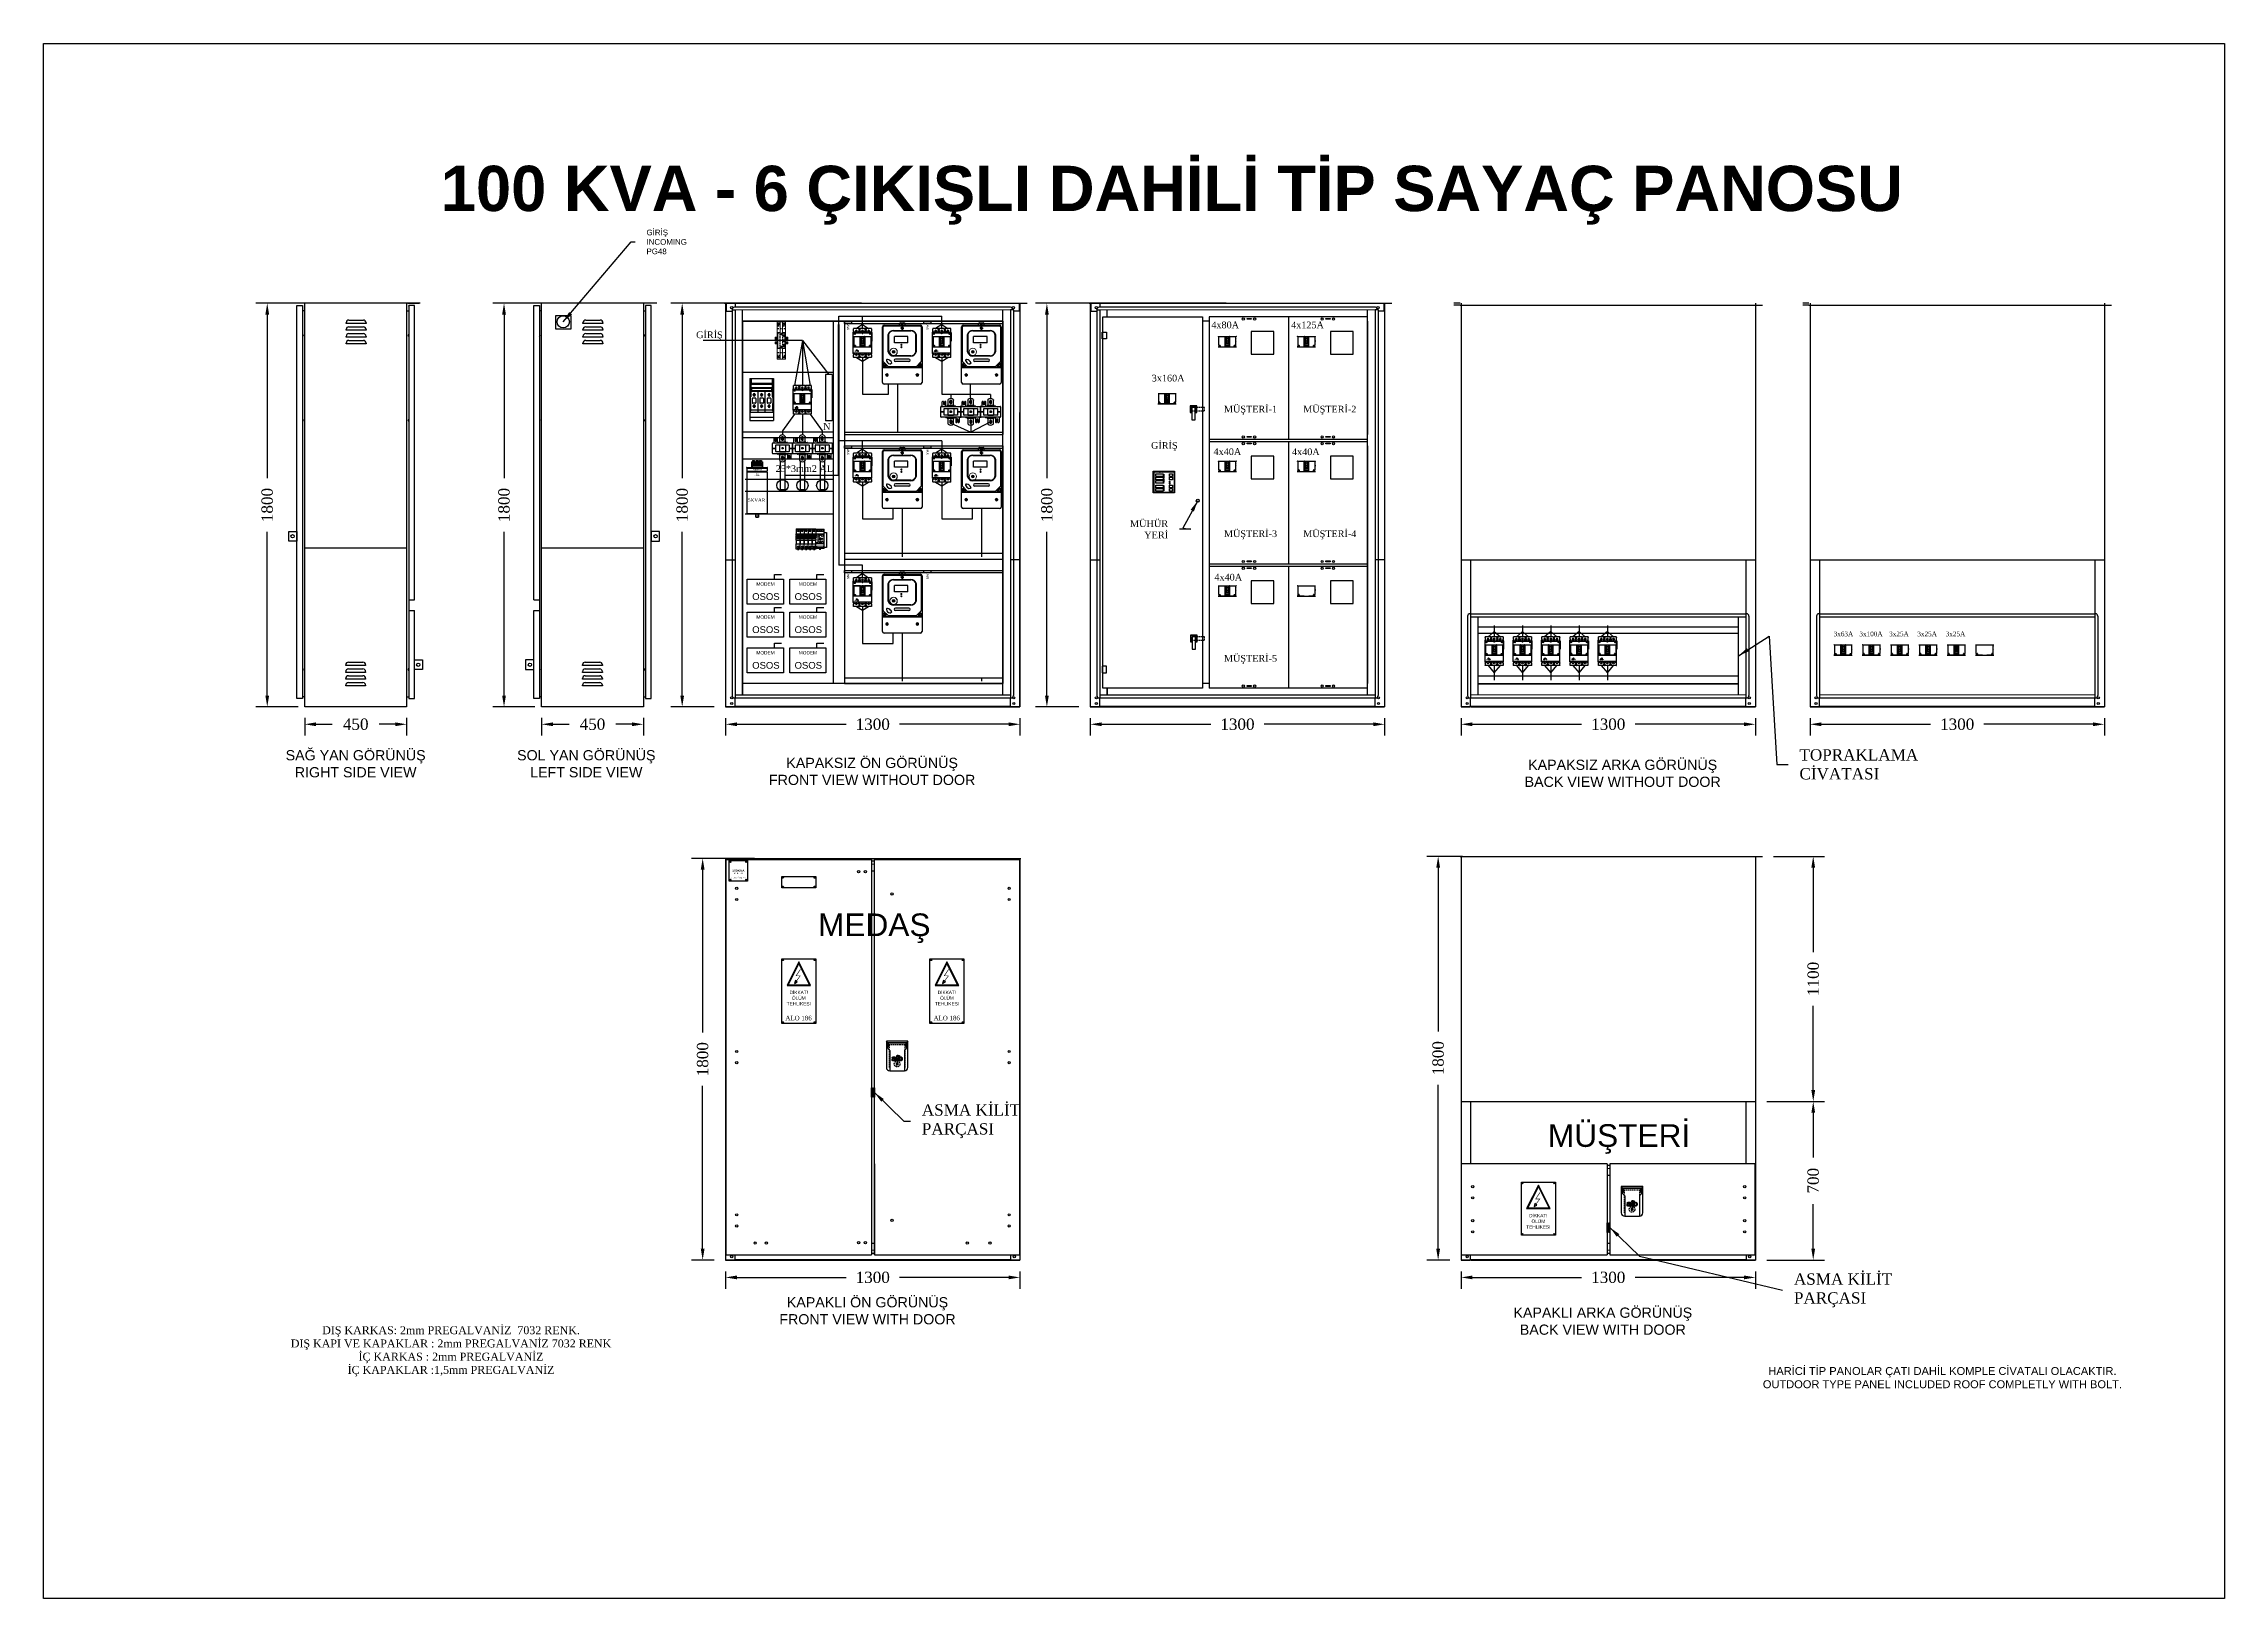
# Model space of a CAD drawing. Header units: metres. Extents: x 665631 to 671054, y 4275967 to 4279024.
# Drawn here: x 665631 to 666813, y 4275967 to 4276809 of the extents above; entities that cross this region are included whole.
import ezdxf
from ezdxf.enums import TextEntityAlignment as Align

# ---------------------------------------------------------------- set-up
doc = ezdxf.new("R2010")
doc.units = ezdxf.units.M
doc.linetypes.add('CENTER', pattern=[2, 1.25, -0.25, 0.25, -0.25])
doc.linetypes.add('HIDDEN', pattern=[9.524999999999999, 6.349999999999999, -3.174999999999999])
doc.layers.get('0').update_dxf_attribs({"color": 5, "lineweight": 0})
doc.layers.add('2DE_OBP_Legrand-Apparatus', color=32, linetype='Continuous', lineweight=18)
for name, color, linetype in [('AFB ANTED', 7, 'Continuous'), ('BLOKLAR', 4, 'Continuous'), ('cp_hidde', 203, 'HIDDEN'), ('DEFAULT_1', 7, 'CENTER'), ('ENERJI_ANL', 7, 'Continuous'), ('LAYER_1', 7, 'Continuous'), ('SUPPLEMENTARY', 7, 'Continuous'), ('TOP', 7, 'Continuous'), ('Viewport', 7, 'Continuous'), ('VISIBLE', 7, 'Continuous')]:
    doc.layers.add(name, color=color, linetype=linetype)
doc.layers.add('HIDDEN', color=56, linetype='HIDDEN', plot=False)
doc.styles.add('CP_ATTR', font='ROMANS.SHX')
doc.styles.add('M', font='arial.ttf')
doc.styles.add('SLDTEXTSTYLE0', font='arial.ttf')
doc.styles.get("Standard").update_dxf_attribs({"font": 'times.ttf'})
doc.dimstyles.new('ISO-25', dxfattribs={"dimtxt": 2.5, "dimasz": 2.5, "dimexe": 1.25, "dimexo": 0.625, "dimtad": 1, "dimtxsty": 'Standard', "dimcen": 2.5, "dimadec": 0, "dimazin": 0, "dimtfac": 1, "dimtmove": 0, "dimatfit": 3, "dimfxl": 1, "dimarcsym": 0})

# ---------------------------------------------------------------- blocks, each defined once
blk = doc.blocks.new('*D109')
at = {"color": 2, "linetype": 'Continuous', "lineweight": -2, "transparency": 16777216}
for p, q in [((-71691.3929098251, 794.0252492274258), (-72084.09714723595, 794.0252492274257)), ((-72034.09714723595, 744.0252492274255), (-72034.09714723595, 21.21189217251699)), ((-72034.09714723595, -937.974932798758), (-72034.09714723595, -215.1615757438493)), ((-71897.39290982507, -987.9749327987579), (-72084.09714723595, -987.974932798758))]:
    blk.add_line(p, q, dxfattribs=at)
at = {"color": 2, "linetype": 'Continuous', "lineweight": 30, "transparency": 16777216}
for points in [[(-72042.43048056928, 744.0252492274255), (-72025.76381390262, 744.0252492274255), (-72034.09714723595, 794.0252492274257)], [(-72042.43048056928, -937.974932798758), (-72025.76381390262, -937.974932798758), (-72034.09714723595, -987.974932798758)]]:
    blk.add_solid(points, dxfattribs=at)
at = {"layer": 'Defpoints', "color": 0, "linetype": 'Continuous', "lineweight": 30, "transparency": 16777216}
for p in [(-71641.3929098251, 794.0252492274258), (-72034.09714723595, -987.974932798758), (-71847.39290982507, -987.9749327987579)]:
    blk.add_point(p, dxfattribs=at)
at = {"color": 2, "linetype": 'Continuous', "transparency": 16777216, "insert": (-72034.09714723594, -96.97484178564574), "char_height": 50, "attachment_point": 5, "rotation": 90}
blk.add_mtext('1800', dxfattribs=at)
blk = doc.blocks.new('*D110')
at = {"color": 2, "linetype": 'Continuous', "lineweight": -2, "transparency": 16777216}
for p, q in [((-71868.39290982504, -1035.974932798757), (-71868.39290982504, -1114.657928458872)), ((-71418.39290982504, -1035.974932798699), (-71418.39290982504, -1114.657928458872)), ((-71818.39290982504, -1064.657928458872), (-71746.87164089929, -1064.657928458872)), ((-71468.39290982504, -1064.657928458872), (-71539.91417875078, -1064.657928458872))]:
    blk.add_line(p, q, dxfattribs=at)
at = {"color": 2, "linetype": 'Continuous', "lineweight": 30, "transparency": 16777216}
for points in [[(-71818.39290982504, -1056.324595125538), (-71818.39290982504, -1072.991261792205), (-71868.39290982504, -1064.657928458872)], [(-71468.39290982504, -1056.324595125538), (-71468.39290982504, -1072.991261792205), (-71418.39290982504, -1064.657928458872)]]:
    blk.add_solid(points, dxfattribs=at)
at = {"layer": 'Defpoints', "color": 0, "linetype": 'Continuous', "lineweight": 30, "transparency": 16777216}
for p in [(-71868.39290982504, -985.9749327987574, 73.99999999999997), (-71418.39290982504, -985.9749327986992, 73.99999999999997), (-71418.39290982504, -1064.657928458872)]:
    blk.add_point(p, dxfattribs=at)
at = {"color": 2, "linetype": 'Continuous', "transparency": 16777216, "insert": (-71643.39290982504, -1064.657928458872), "char_height": 50, "attachment_point": 5}
blk.add_mtext('450', dxfattribs=at)
blk = doc.blocks.new('353006C')
at = {"layer": 'VISIBLE'}
for p, q in [((-44, -89.29999999999563), (-44, -86.29999999999563)), ((44, -89.29999999999563), (-44, -89.29999999999563)), ((-32, -74.29999999999563), (32, -74.29999999999563)), ((44, -86.29999999999563), (44, -89.29999999999563)), ((-44, -119.2999999999956), (-44, -116.2999999999956)), ((44, -119.2999999999956), (-44, -119.2999999999956)), ((-44, -149.2999999999956), (-44, -146.2999999999956)), ((44, -149.2999999999956), (-44, -149.2999999999956)), ((-44, -179.2999999999956), (-44, -176.2999999999956)), ((44, -179.2999999999956), (-44, -179.2999999999956)), ((-32, -104.2999999999956), (32, -104.2999999999956)), ((-32, -134.2999999999956), (32, -134.2999999999956)), ((-32, -164.2999999999956), (32, -164.2999999999956)), ((44, -116.2999999999956), (44, -119.2999999999956)), ((44, -146.2999999999956), (44, -149.2999999999956)), ((44, -176.2999999999956), (44, -179.2999999999956))]:
    blk.add_line(p, q, dxfattribs=at)
for centre, start, end in [((-32, -86.29999999999563), 90, 180), ((32, -86.29999999999563), 0, 90), ((-32, -116.2999999999956), 90, 180), ((-32, -146.2999999999956), 90, 180), ((-32, -176.2999999999956), 90, 180), ((32, -116.2999999999956), 0, 90), ((32, -146.2999999999956), 0, 90), ((32, -176.2999999999956), 0, 90)]:
    blk.add_arc(centre, 12, start, end, dxfattribs=at)
blk = doc.blocks.new('353009C')
at = {"layer": 'VISIBLE'}
for p, q in [((-32, 197.5), (32, 197.5)), ((-44, 182.5), (-44, 185.5)), ((44, 182.5), (-44, 182.5)), ((-44, 152.5), (-44, 155.5)), ((44, 152.5), (-44, 152.5)), ((-44, 122.5), (-44, 125.5)), ((44, 122.5), (-44, 122.5)), ((-32, 167.5), (32, 167.5)), ((-32, 137.5), (32, 137.5)), ((-32, 107.5), (32, 107.5)), ((44, 185.5), (44, 182.5)), ((44, 155.5), (44, 152.5)), ((44, 125.5), (44, 122.5)), ((-44, 92.5), (-44, 95.5)), ((44, 92.5), (-44, 92.5)), ((44, 95.5), (44, 92.5))]:
    blk.add_line(p, q, dxfattribs=at)
for centre, radius, start, end in [((-32, 185.5), 12.00000000000003, 90, 180), ((32, 185.5), 11.99999999999966, 0, 90), ((-32, 155.5), 12.00000000000003, 90, 180), ((-32, 125.5), 12.00000000000003, 90, 180), ((-32, 95.5), 12.00000000000003, 90, 180), ((32, 155.5), 11.99999999999966, 0, 90), ((32, 125.5), 11.99999999999966, 0, 90), ((32, 95.5), 11.99999999999966, 0, 90)]:
    blk.add_arc(centre, radius, start, end, dxfattribs=at)
blk = doc.blocks.new('*D111')
at = {"color": 2, "linetype": 'Continuous', "lineweight": -2, "transparency": 16777216}
for p, q in [((-70645.66851184315, 794.0252492274258), (-71038.37274925398, 794.0252492274257)), ((-70988.37274925398, 744.0252492274255), (-70988.37274925398, 21.211892172517)), ((-70988.37274925398, -937.974932798758), (-70988.37274925398, -215.1615757438493)), ((-70851.66851184312, -987.9749327987579), (-71038.37274925398, -987.974932798758))]:
    blk.add_line(p, q, dxfattribs=at)
at = {"color": 2, "linetype": 'Continuous', "lineweight": 30, "transparency": 16777216}
for points in [[(-70996.7060825873, 744.0252492274255), (-70980.03941592065, 744.0252492274255), (-70988.37274925398, 794.0252492274257)], [(-70996.7060825873, -937.974932798758), (-70980.03941592065, -937.974932798758), (-70988.37274925398, -987.974932798758)]]:
    blk.add_solid(points, dxfattribs=at)
at = {"layer": 'Defpoints', "color": 0, "linetype": 'Continuous', "lineweight": 30, "transparency": 16777216}
for p in [(-70595.66851184315, 794.0252492274258), (-70988.37274925398, -987.974932798758), (-70801.66851184312, -987.9749327987579)]:
    blk.add_point(p, dxfattribs=at)
at = {"color": 2, "linetype": 'Continuous', "transparency": 16777216, "insert": (-70988.37274925396, -96.97484178564602), "char_height": 50, "attachment_point": 5, "rotation": 90}
blk.add_mtext('1800', dxfattribs=at)
blk = doc.blocks.new('*D112')
at = {"color": 2, "linetype": 'Continuous', "lineweight": -2, "transparency": 16777216}
for p, q in [((-70822.66851184309, -1035.974932798757), (-70822.66851184309, -1114.657928458872)), ((-70372.66851184309, -1035.974932798699), (-70372.66851184309, -1114.657928458872)), ((-70772.66851184309, -1064.657928458872), (-70701.14724291734, -1064.657928458872)), ((-70422.66851184309, -1064.657928458872), (-70494.18978076884, -1064.657928458872))]:
    blk.add_line(p, q, dxfattribs=at)
at = {"color": 2, "linetype": 'Continuous', "lineweight": 30, "transparency": 16777216}
for points in [[(-70772.66851184309, -1056.324595125538), (-70772.66851184309, -1072.991261792205), (-70822.66851184309, -1064.657928458872)], [(-70422.66851184309, -1056.324595125538), (-70422.66851184309, -1072.991261792205), (-70372.66851184309, -1064.657928458872)]]:
    blk.add_solid(points, dxfattribs=at)
at = {"layer": 'Defpoints', "color": 0, "linetype": 'Continuous', "lineweight": 30, "transparency": 16777216}
for p in [(-70822.66851184309, -985.9749327987574, 73.99999999999997), (-70372.66851184309, -985.9749327986992, 73.99999999999997), (-70372.66851184309, -1064.657928458872)]:
    blk.add_point(p, dxfattribs=at)
at = {"color": 2, "linetype": 'Continuous', "transparency": 16777216, "insert": (-70597.66851184309, -1064.657928458872), "char_height": 50, "attachment_point": 5}
blk.add_mtext('450', dxfattribs=at)
blk = doc.blocks.new('*D107')
at = {"color": 2, "linetype": 'Continuous', "lineweight": -2, "transparency": 16777216}
for p, q in [((-70009.76931920882, -1037.974932798757), (-70009.76931920882, -1114.657928458872)), ((-68709.76931920885, -1037.974932798757), (-68709.76931920885, -1114.657928458872)), ((-69959.76931920882, -1064.657928458872), (-69477.95605316701, -1064.657928458872)), ((-68759.76931920885, -1064.657928458872), (-69241.58258525065, -1064.657928458872))]:
    blk.add_line(p, q, dxfattribs=at)
at = {"color": 2, "linetype": 'Continuous', "lineweight": 30, "transparency": 16777216}
for points in [[(-69959.76931920882, -1056.324595125538), (-69959.76931920882, -1072.991261792205), (-70009.76931920882, -1064.657928458872)], [(-68759.76931920885, -1056.324595125538), (-68759.76931920885, -1072.991261792205), (-68709.76931920885, -1064.657928458872)]]:
    blk.add_solid(points, dxfattribs=at)
at = {"layer": 'Defpoints', "color": 0, "linetype": 'Continuous', "lineweight": 30, "transparency": 16777216}
for p in [(-70009.76931920882, -987.9749327987574, 73.99999999999997), (-68709.76931920885, -987.9749327987574, 73.99999999999997), (-68709.76931920885, -1064.657928458872)]:
    blk.add_point(p, dxfattribs=at)
at = {"color": 2, "linetype": 'Continuous', "transparency": 16777216, "insert": (-69359.76931920883, -1064.657928458872), "char_height": 50, "attachment_point": 5}
blk.add_mtext('1300', dxfattribs=at)
blk = doc.blocks.new('A$C6C51375C')
at = {"layer": 'TOP', "color": 0, "linetype": 'Continuous'}
for p, q in [((6.724977804494017, 89.21195031188003), (6.724977804494017, 103.71193731188)), ((11.49997680449394, 105.21194331188), (8.224958804494008, 105.21194331188)), ((11.49997680449394, 105.21194331188), (11.49997680449394, 93.21192431188001)), ((14.49996380449397, 94.08696831188001), (14.49996380449397, 97.21194631188004)), ((17.499973804494, 93.21192431188001), (17.499973804494, 105.21194331188)), ((20.774967804494, 105.21194331188), (17.499973804494, 105.21194331188)), ((22.27499780449398, 89.21195031188003), (22.27499780449398, 103.71193731188)), ((31.49999180449402, 111.18795831188), (31.49999180449402, 86.39649731188001)), ((31.50003980449401, 111.18803131188), (31.52884180449399, 111.23127031188)), ((31.52884180449399, 111.23127031188), (31.63067680449399, 111.38169731188)), ((31.63067680449399, 111.38169731188), (31.87225580449399, 111.72353631188)), ((31.87225580449399, 111.72353631188), (32.38680780449397, 112.39028331188)), ((32.38680780449397, 112.39028331188), (32.99997280449395, 113.09443131188)), ((43.12495980449398, 106.19640331188), (38.89997580449398, 106.19640331188)), ((43.12495980449398, 98.39637031188002), (38.89997580449398, 98.39637031188002)), ((39.899987804494, 98.39637031188002), (39.899987804494, 106.19640331188)), ((43.62500180449399, 106.19640331188), (44.37498080449399, 106.19640331188)), ((43.62500180449399, 98.39637031188002), (44.37498080449399, 98.39637031188002)), ((43.99997980449399, 107.07139831188), (43.99997980449399, 111.29640631188)), ((43.99997980449399, 105.82140131188), (43.99997980449399, 106.57138031188)), ((43.99997980449399, 105.32140831188), (43.99997980449399, 101.09637531188)), ((43.99997980449399, 99.27139031188003), (43.99997980449399, 103.49639831188)), ((43.99997980449399, 98.02136931188002), (43.99997980449399, 98.77139631188004)), ((43.99997980449399, 97.52137531188004), (43.99997980449399, 93.29639131188)), ((44.87497480449395, 106.19640331188), (49.09998280449395, 106.19640331188)), ((44.87497480449395, 98.39637031188002), (49.09998280449395, 98.39637031188002)), ((48.09999580449403, 98.39637031188002), (48.09999580449403, 106.19640331188)), ((54.99998580449397, 113.09443131188), (55.72036380449396, 112.25766131188)), ((55.72036380449396, 112.25766131188), (56.16895580449398, 111.66656331188)), ((56.16895580449398, 111.66656331188), (56.36814380449403, 111.38344131188)), ((56.36814380449403, 111.38344131188), (56.46930080449397, 111.23403131188)), ((56.46930080449397, 111.23403131188), (56.49994280449397, 111.18803131188)), ((56.49999180449402, 86.39649731188001), (56.49999180449402, 111.18795831188)), ((8.044939932005946e-07, 58.89639631188001), (8.044939932005946e-07, 80.89639731188001)), ((8.044939932005946e-07, 36.89640731188001), (8.044939932005946e-07, 58.89639631188001)), ((8.044939932005946e-07, 58.89639631188001), (0.1522448044939892, 58.89639631188001)), ((0.1522448044939892, 58.89639631188001), (8.044939932005946e-07, 58.89639631188001)), ((0.5857698044939639, 58.89639631188001), (0.1522448044939892, 58.89639631188001)), ((0.1522448044939892, 58.89639631188001), (0.5857698044939639, 58.89639631188001)), ((1.234639804494009, 58.89639631188001), (0.5857698044939639, 58.89639631188001)), ((0.5857698044939639, 58.89639631188001), (1.234639804494009, 58.89639631188001)), ((1.999999804493939, 58.89639631188001), (1.234639804494009, 58.89639631188001)), ((1.234639804494009, 58.89639631188001), (1.999999804493939, 58.89639631188001)), ((1.999999804493939, 82.89637231188001), (86.00000680449398, 82.89637231188001)), ((1.999999804493939, 58.89639631188001), (14.25000280449399, 58.89639631188001)), ((14.25000280449399, 58.89639631188001), (1.999999804493939, 58.89639631188001)), ((86.00000680449398, 34.89642031188001), (1.999999804493939, 34.89642031188001)), ((6.724977804494017, 88.44240031188005), (6.724977804494017, 89.21195031188003)), ((6.724977804494017, 87.76569731188002), (6.724977804494017, 88.44240031188005)), ((6.724977804494017, 85.46753331188), (6.724977804494017, 87.76569731188002)), ((6.724977804494017, 84.69158731188), (6.724977804494017, 85.46753331188)), ((6.724977804494017, 83.81884531188001), (6.724977804494017, 84.69158731188)), ((6.724977804494017, 82.89637231188001), (6.724977804494017, 83.81884531188001)), ((13.62496880449402, 93.21192431188001), (10.49998980449402, 93.21192431188001)), ((14.12498680449397, 93.21192431188001), (14.87496480449403, 93.21192431188001)), ((14.25000280449399, 44.64640631188001), (14.25000280449399, 73.14641031188003)), ((14.49996380449397, 92.83694731188001), (14.49996380449397, 93.58695031188003)), ((14.49996380449397, 92.33692931188), (14.49996380449397, 89.21195031188003)), ((15.00000580449398, 73.89638831188003), (31.24995880449399, 73.89638831188003)), ((31.24995880449399, 43.89640331188002), (15.00000580449398, 43.89640331188002)), ((15.37495880449399, 93.21192431188001), (18.49996180449398, 93.21192431188001)), ((22.27499780449398, 88.44240031188005), (22.27499780449398, 89.21195031188003)), ((22.27499780449398, 87.76569731188002), (22.27499780449398, 88.44240031188005)), ((22.27499780449398, 85.46753331188), (22.27499780449398, 87.76569731188002)), ((22.27499780449398, 84.99474231188003), (22.27499780449398, 85.46753331188)), ((22.27499780449398, 84.47733231188002), (22.27499780449398, 84.99474231188003)), ((23.49999580449401, 84.89639531188001), (64.49996280449398, 84.89639531188001)), ((64.49996280449398, 32.89638431188001), (23.49999580449401, 32.89638431188001)), ((59.74998680449397, 86.39640031188003), (28.24999580449401, 86.39640031188003)), ((28.24999580449401, 86.39640031188003), (28.24999580449401, 84.89639531188001)), ((28.24999580449401, 31.39639131188), (28.24999580449401, 32.89638431188001)), ((28.24999580449401, 31.39639131188), (59.74998680449397, 31.39639131188)), ((30.49997980449399, 73.14641031188003), (30.78700180449397, 73.43340831188002)), ((30.78700180449397, 72.85936431188), (30.49997980449399, 73.14641031188003)), ((30.78700180449397, 44.93341631187999), (30.49997980449399, 44.64640631188001)), ((30.78700180449397, 44.35939631188), (30.49997980449399, 44.64640631188001)), ((30.78700180449397, 73.43340831188002), (31.030300804494, 73.67673131188002)), ((31.030300804494, 72.61604031188), (30.78700180449397, 72.85936431188)), ((31.030300804494, 45.17671531188), (30.78700180449397, 44.93341631187999)), ((31.030300804494, 44.11607231188), (30.78700180449397, 44.35939631188)), ((56.99998480449398, 72.39640731188004), (30.99999780449392, 72.39640731187998)), ((30.99999780449394, 72.39640731188001), (30.99999780449394, 45.39639631188001)), ((30.99999780449394, 45.39639631188004), (56.99998480449398, 45.39639631187998)), ((31.030300804494, 73.67673131188002), (31.19291280449403, 73.83931831188002)), ((31.19291280449403, 72.45347731188002), (31.030300804494, 72.61604031188)), ((31.19291280449403, 45.33930231188), (31.030300804494, 45.17671531188)), ((31.19291280449403, 43.95349831188003), (31.030300804494, 44.11607231188)), ((31.19291280449403, 73.83931831188002), (31.24995880449399, 73.89638831188003)), ((31.24995880449399, 72.39640731188001), (31.19291280449403, 72.45347731188002)), ((31.24995880449399, 45.39639631188001), (31.19291280449403, 45.33930231188)), ((31.24995880449399, 43.89640331188002), (31.19291280449403, 43.95349831188003)), ((31.24995880449399, 73.89638831188003), (56.75000080449399, 73.89638831188003)), ((31.24995880449399, 73.89638831188003), (31.24995880449399, 72.39640731188001)), ((31.24995880449399, 45.39639631188001), (31.24995880449399, 43.89640331188002)), ((31.24995880449399, 43.89640331188002), (56.75000080449399, 43.89640331188002)), ((31.49999180449402, 31.39625831188002), (31.49999180449402, 6.604845311880013)), ((31.53068280449395, 6.558760311880036), (31.50003980449401, 6.604772311879998)), ((31.631863804494, 6.409375311880012), (31.53068280449395, 6.558760311880036)), ((31.831027804494, 6.12621631188), (31.631863804494, 6.409375311880012)), ((32.27961980449396, 5.535131311880008), (31.831027804494, 6.12621631188)), ((32.99997280449395, 4.698348311880011), (32.27961980449396, 5.535131311880008)), ((43.12495980449398, 19.39638531188001), (38.89997580449398, 19.39638531188001)), ((43.12495980449398, 11.59640131188002), (38.89997580449398, 11.59640131188002)), ((39.899987804494, 19.39638531188001), (39.899987804494, 11.59640131188002)), ((43.30397080449399, 61.39640131188003), (40.499998804494, 61.39640131188003)), ((40.499998804494, 61.39640131188003), (40.499998804494, 56.39637931188003)), ((43.30397080449399, 56.39637931188003), (40.499998804494, 56.39637931188003)), ((43.74616780449401, 61.39640131188003), (43.30397080449399, 61.39640131188003)), ((43.74616780449401, 56.39637931188003), (43.30397080449399, 56.39637931188003)), ((43.62500180449399, 19.39638531188001), (44.37498080449399, 19.39638531188001)), ((43.62500180449399, 11.59640131188002), (44.37498080449399, 11.59640131188002)), ((44.25379180449403, 61.39640131188003), (43.74616780449401, 61.39640131188003)), ((44.25379180449403, 56.39637931188003), (43.74616780449401, 56.39637931188003)), ((43.99997980449399, 20.27140431188002), (43.99997980449399, 24.49638831188003)), ((43.99997980449399, 19.02140831188001), (43.99997980449399, 19.77139831188001)), ((43.99997980449399, 18.52140231188002), (43.99997980449399, 14.29640631188002)), ((43.99997980449399, 12.47140831188003), (43.99997980449399, 16.69640431188003)), ((43.99997980449399, 11.22138731188002), (43.99997980449399, 11.97139031188001)), ((43.99997980449399, 10.72139431188), (43.99997980449399, 6.496397311880003)), ((44.69601280449399, 61.39640131188003), (44.25379180449403, 61.39640131188003)), ((44.69601280449399, 56.39637931188003), (44.25379180449403, 56.39637931188003)), ((47.49998380449398, 61.39640131188003), (44.69601280449399, 61.39640131188003)), ((47.49998380449398, 56.39637931188003), (44.69601280449399, 56.39637931188003)), ((44.87497480449395, 19.39638531188001), (49.09998280449395, 19.39638531188001)), ((44.87497480449395, 11.59640131188002), (49.09998280449395, 11.59640131188002)), ((47.49998380449398, 61.39640131188003), (47.49998380449398, 56.39637931188003)), ((48.09999580449403, 19.39638531188001), (48.09999580449403, 11.59640131188002)), ((55.61317580449401, 5.402484311880016), (54.99998580449397, 4.698348311880011)), ((56.12770280449399, 6.069255311880028), (55.61317580449401, 5.402484311880016)), ((56.369257804494, 6.411071311880022), (56.12770280449399, 6.069255311880028)), ((56.47114180449398, 6.561522311879997), (56.369257804494, 6.411071311880022)), ((56.49994280449397, 6.604772311879998), (56.47114180449398, 6.561522311879997)), ((56.49999180449402, 6.604845311880013), (56.49999180449402, 31.39625831188002)), ((56.75000080449399, 72.39640731188001), (56.75000080449399, 73.89638831188003)), ((56.75000080449399, 73.89638831188003), (73.24995580449394, 73.89638831188003)), ((56.75000080449399, 73.89638831188003), (56.807118804494, 73.83931831188002)), ((56.75000080449399, 72.39640731188001), (56.807118804494, 72.45347731188002)), ((56.75000080449399, 43.89640331188002), (56.75000080449399, 45.39639631188001)), ((56.807118804494, 45.33930231188), (56.75000080449399, 45.39639631188001)), ((56.807118804494, 43.95349831188003), (56.75000080449399, 43.89640331188002)), ((73.249955804494, 43.89640331188005), (56.75000080449399, 43.89640331188002)), ((56.807118804494, 73.83931831188002), (56.96968180449397, 73.67673131188002)), ((56.807118804494, 72.45347731188002), (56.96968180449397, 72.61604031188)), ((56.96968180449397, 45.17671531188), (56.807118804494, 45.33930231188)), ((56.96968180449397, 44.11607231188), (56.807118804494, 43.95349831188003)), ((56.96968180449397, 73.67673131188002), (57.21298080449395, 73.43340831188002)), ((56.96968180449397, 72.61604031188), (57.21298080449395, 72.85936431188)), ((57.21298080449395, 44.93341631187999), (56.96968180449397, 45.17671531188)), ((57.21298080449395, 44.35939631188), (56.96968180449397, 44.11607231188)), ((56.99998480449398, 72.39640731188001), (56.99998480449398, 45.39639631188001)), ((57.21298080449395, 73.43340831188002), (57.50000280449399, 73.14641031188003)), ((57.21298080449395, 72.85936431188), (57.50000280449399, 73.14641031188003)), ((57.50000280449399, 44.64640631188001), (57.21298080449395, 44.93341631187999)), ((57.50000280449399, 44.64640631188001), (57.21298080449395, 44.35939631188)), ((59.74998680449397, 86.39640031188003), (59.74998680449397, 84.89639531188001)), ((59.74998680449397, 31.39639131188), (59.74998680449397, 32.89638431188001)), ((65.724985804494, 33.31547231188), (65.724985804494, 32.79806231188002)), ((65.724985804494, 32.79806231188002), (65.724985804494, 32.32523531188002)), ((65.724985804494, 32.32523531188002), (65.724985804494, 30.02710731188003)), ((65.724985804494, 30.02710731188003), (65.724985804494, 29.35040431188003)), ((65.724985804494, 29.35040431188003), (65.724985804494, 28.58082931188002)), ((65.724985804494, 28.58082931188002), (65.724985804494, 14.08084231188002)), ((67.22499080449398, 12.58084931188), (70.49998480449398, 12.58084931188)), ((72.62499980449394, 24.58084331188002), (69.499996804494, 24.58084331188002)), ((70.49998480449398, 24.58084331188002), (70.49998480449398, 12.58084931188)), ((73.12496980449396, 24.58084331188002), (73.87497180449401, 24.58084331188002)), ((73.49999480449401, 25.45585031188003), (73.49999480449401, 28.58082931188002)), ((73.49999480449401, 24.20584231188002), (73.49999480449401, 24.95584431188001)), ((73.49999480449401, 23.70583631188003), (73.49999480449401, 20.58083331188001)), ((73.74995580449394, 73.39638831188003), (73.749955804494, 44.39640331188005)), ((86.00000680449398, 58.89639631188001), (73.749955804494, 58.89639631188001)), ((73.75019780449395, 58.89639631188001), (86.00000680449398, 58.89639631188001)), ((74.37501480449401, 24.58084331188002), (77.50001780449401, 24.58084331188002)), ((76.49995780449399, 12.58084931188), (76.49995780449399, 24.58084331188002)), ((76.49995780449399, 12.58084931188), (79.77502380449397, 12.58084931188)), ((81.27498080449396, 34.89642031188001), (81.27498080449396, 33.97392331188001)), ((81.27498080449396, 33.97392331188001), (81.27498080449396, 33.10119331188)), ((81.27498080449396, 33.10119331188), (81.27498080449396, 32.32523531188002)), ((81.27498080449396, 32.32523531188002), (81.27498080449396, 30.02710731188003)), ((81.27498080449396, 30.02710731188003), (81.27498080449396, 29.35040431188003)), ((81.27498080449396, 29.35040431188003), (81.27498080449396, 28.58082931188002)), ((81.27498080449396, 28.58082931188002), (81.27498080449396, 14.08084231188002)), ((86.00000680449398, 58.89639631188001), (86.76534280449397, 58.89639631188001)), ((86.76534280449397, 58.89639631188001), (86.00000680449398, 58.89639631188001)), ((86.76534280449397, 58.89639631188001), (87.41418880449396, 58.89639631188001)), ((87.41418880449396, 58.89639631188001), (86.76534280449397, 58.89639631188001)), ((87.41418880449396, 58.89639631188001), (87.84778680449398, 58.89639631188001)), ((87.84778680449398, 58.89639631188001), (87.41418880449396, 58.89639631188001)), ((87.84778680449398, 58.89639631188001), (87.99998180449398, 58.89639631188001)), ((87.99998180449398, 58.89639631188001), (87.84778680449398, 58.89639631188001)), ((87.99998180449398, 80.89639731188001), (87.99998180449398, 58.89639631188001)), ((87.99998180449398, 58.89639631188001), (87.99998180449398, 36.89640731188001))]:
    blk.add_line(p, q, dxfattribs=at)
for centre, radius, start, end in [((8.224958804494008, 103.71193731188), 1.5, 90, 180), ((20.774967804494, 103.71193731188), 1.5, 0, 90), ((43.99997980449399, 102.89641031188), 15, 42.83342999999994, 137.1665700000001), ((43.99997980449399, 106.19640331188), 4.1, 0, 180), ((43.99997980449399, 98.39637031188002), 4.1, 180, 0), ((1.999999804493939, 80.89639731188001), 2, 90, 180), ((1.999999804493939, 36.89640731188001), 2, 180, 270), ((14.49996380449397, 93.21192431188001), 3, 180, 0), ((15.00000580449398, 73.14641031188003), 0.75, 90, 180), ((15.00000580449398, 44.64640631188001), 0.75, 180, 270), ((23.49999580449401, 82.89637231188001), 2, 90, 180), ((23.49999580449401, 34.89642031188001), 2, 180, 270), ((43.99997980449399, 14.89639331188002), 15, 222.8334299999999, 317.16657), ((43.99997980449399, 19.39638531188001), 4.1, 0, 180), ((43.99997980449399, 11.59640131188002), 4.1, 180, 0), ((64.49996280449398, 82.89637231188001), 2, 0, 90), ((64.49996280449398, 34.89642031188001), 2, 270, 0), ((67.22499080449398, 14.08084231188002), 1.5, 180, 270), ((73.49999480449401, 24.58084331188002), 3, 0, 180), ((73.24995580449394, 73.39638831188003), 0.5, 0, 90), ((73.249955804494, 44.39640331188005), 0.5, 270, 0), ((79.77502380449397, 14.08084231188002), 1.5, 270, 0), ((86.00000680449398, 80.89639731188001), 2, 0, 90), ((86.00000680449398, 36.89640731188001), 2, 270, 0)]:
    blk.add_arc(centre, radius, start, end, dxfattribs=at)
blk = doc.blocks.new('A$C60163408')
at = {"linetype": 'Continuous', "lineweight": 0}
blk.add_blockref('A$C6C51375C', (1.643638825044036e-08, 0.103606691256573), dxfattribs=at)
blk = doc.blocks.new('pd_pp_026094')
for p, q in [((0, 0), (5.750000000000007, -5.357829746269671e-16)), ((0, 0), (-1.77635683940025e-15, -36)), ((157.5, 2.576710123302149e-15), (7.5, -6.123233995736761e-16)), ((67.49999999999999, 9.999999999999991), (77.49999999999999, 9.999999999999991)), ((67.49999999999999, 9.999999999999991), (67.49999999999999, -5.20474889637625e-15)), ((68.49999999999997, 9.999999999999991), (68.49999999999997, -5.265981236333617e-15)), ((76.49999999999999, -5.755839955992559e-15), (76.49999999999999, 9.999999999999991)), ((77.49999999999999, -5.817072295949927e-15), (77.49999999999999, 9.999999999999991)), ((97.5, 9.99999999999999), (87.49999999999999, 9.99999999999999)), ((87.5, 9.99999999999999), (87.5, -6.429395695523604e-15)), ((88.5, 9.99999999999999), (88.5, -6.490628035480972e-15)), ((96.5, -6.980486755139913e-15), (96.5, 9.99999999999999)), ((97.5, -7.041719095097281e-15), (97.5, 9.99999999999999)), ((157.5, -13), (157.5, 2.576710123302149e-15)), ((159.25, 6.941061796856066e-15), (165, -1.224646799147353e-14)), ((159.25, -6.499999999999996), (159.25, 6.941061796856066e-15)), ((-1.332267629550188e-14, -13), (47.49999999999999, -13.00000000000001)), ((-1.4210854715202e-14, -23), (47.49999999999999, -23)), ((5.750000000000004, -36), (-1.77635683940025e-15, -36)), ((5.750000000000007, -5.357829746269671e-16), (5.750000000000007, -6.5)), ((5.750000000000004, -29.5), (5.750000000000004, -36)), ((7.5, -6.123233995736761e-16), (7.5, -13)), ((7.5, -23), (7.5, -36)), ((7.5, -36), (157.5, -36)), ((47.49999999999999, -3.367778697655221e-15), (47.49999999999999, -13.00000000000001)), ((47.49999999999999, -23), (47.49999999999999, -36)), ((49.49999999999999, -3.000000000000006), (49.49999999999999, -33)), ((49.49999999999999, -3.000000000000006), (115.5, -3.000000000000012)), ((49.49999999999999, -33), (115.5, -33.00000000000001)), ((51.49999999999999, -15), (51.49999999999999, -21)), ((51.49999999999999, -15), (57.49999999999999, -15)), ((51.49999999999999, -21), (57.49999999999999, -21)), ((57.49999999999999, -21), (57.49999999999999, -15)), ((67.49999999999999, -36.00000000000001), (67.49999999999999, -46.00000000000001)), ((67.49999999999999, -46.00000000000001), (77.49999999999999, -46.00000000000001)), ((68.49999999999997, -36.00000000000001), (68.49999999999997, -46.00000000000001)), ((76.49999999999999, -46.00000000000001), (76.49999999999999, -36.00000000000001)), ((77.49999999999999, -46.00000000000001), (77.49999999999999, -36.00000000000001)), ((87.5, -36.00000000000001), (87.5, -46.00000000000001)), ((97.5, -46.00000000000001), (87.5, -46.00000000000001)), ((88.5, -36.00000000000001), (88.5, -46.00000000000001)), ((96.5, -46.00000000000001), (96.5, -36.00000000000001)), ((97.5, -46.00000000000001), (97.5, -36.00000000000001)), ((107.5, -15.00000000000001), (107.5, -21.00000000000001)), ((107.5, -15.00000000000001), (113.5, -15.00000000000001)), ((107.5, -21.00000000000001), (113.5, -21.00000000000001)), ((113.5, -21.00000000000001), (113.5, -15.00000000000001)), ((115.5, -33.00000000000001), (115.5, -3.000000000000012)), ((117.5, -13.00000000000001), (117.5, -8.87868929381831e-15)), ((117.5, -13.00000000000001), (165, -13.00000000000002)), ((117.5, -23.00000000000001), (165, -23.00000000000001)), ((117.5, -36.00000000000001), (117.5, -23.00000000000001)), ((157.5, -36), (157.5, -23)), ((159.25, -36), (159.25, -29.5)), ((159.25, -36), (165, -36)), ((165, -36.00000000000001), (165, -1.224646799147353e-14))]:
    blk.add_line(p, q)
for centre in [(72.49999999999999, 4.999999999999999), (92.5, 4.999999999999997), (72.49999999999999, -40), (92.5, -40)]:
    blk.add_circle(centre, 2.5)
for centre, radius, start, end in [((8.5, -6.500000000000007), 2.749999999999992, 179.9999812760315, 248.676313736502), ((8.499999999999986, -29.5), 2.74999999999999, 111.3236862634976, 179.9999812760316), ((156.4999999999999, -6.500000000000004), 2.750000000000046, 291.3236862634994, 1.872396850802642e-05), ((156.5000000000001, -29.49999999999998), 2.749999999999948, 1.872396795287583e-05, 68.67631373650242)]:
    blk.add_arc(centre, radius, start, end)
at = {"layer": 'cp_hidde'}
for p, q in [((153.75, 2.836947568120961e-15), (153.75, -6.499999999999997)), ((11.25000000000001, -6.500000000000001), (11.25000000000001, -8.725608443924891e-16)), ((11.25, -36), (11.25, -29.5)), ((17, -13), (17, -1.408343819019456e-15)), ((17, -36), (17, -23)), ((30, -1.83697019872103e-15), (29.99999999999999, -36)), ((47.49999999999999, -13), (117.5, -13.00000000000001)), ((117.5, -23.00000000000001), (47.49999999999999, -23)), ((53.74999999999999, -15), (53.74999999999999, -21)), ((55.24999999999999, -21), (55.24999999999999, -15)), ((58.49999999999999, -3.000000000000004), (58.49999999999999, -8.000000000000005)), ((58.49999999999999, -8.000000000000005), (63.49999999999997, -8.000000000000005)), ((63.49999999999997, -8.000000000000005), (63.49999999999997, -3.000000000000005)), ((79.99999999999999, -3.000000000000006), (79.99999999999999, -8.000000000000005)), ((79.99999999999999, -8.000000000000005), (84.99999999999999, -8.000000000000007)), ((84.99999999999999, -8.000000000000007), (84.99999999999999, -3.000000000000006)), ((101.5, -3.000000000000007), (101.5, -8.000000000000007)), ((101.5, -8.000000000000007), (106.5, -8.000000000000007)), ((106.5, -8.000000000000007), (106.5, -3.000000000000008)), ((109.75, -15.00000000000001), (109.75, -21.00000000000001)), ((111.25, -21.00000000000001), (111.25, -15.00000000000001)), ((135, -36.00000000000001), (135, -1.04094977927525e-14)), ((147.9999999999999, -1.224646799147353e-14), (147.9999999999999, -13.00000000000001)), ((147.9999999999999, -23.00000000000001), (147.9999999999999, -36.00000000000001)), ((153.75, -29.5), (153.75, -36))]:
    blk.add_line(p, q, dxfattribs=at)
for centre, radius, start, end in [((8.500000000000004, -6.499999999999997), 2.750000000000002, 248.676313736502, 1.872396948879421e-05), ((8.500000000000004, -29.5), 2.749999999999998, 1.872396958131949e-05, 111.323686263498), ((156.5, -6.49999999999999), 2.750000000000033, 179.9999812760306, 291.323686263498), ((156.5, -29.49999999999999), 2.750000000000004, 68.67631373650083, 179.9999812760306)]:
    blk.add_arc(centre, radius, start, end, dxfattribs=at)
blk = doc.blocks.new('Pd_lgr_prz_r_pr_04_zd16248')
blk.add_blockref('pd_pp_026094', (0, 0))
at = {"linetype": 'ByBlock', "style": 'CP_ATTR', "flags": 9}
for tag, p in [('ORDER-NO', (-0.09196070116354, -0.01078570566074)), ('PRODUCER', (-0.09195106693856, -0.01085077324866)), ('GROUP', (-0.09193407033553, -0.01062158100552)), ('ARTICLE', (-0.09192841456495, -0.01067414955839)), ('PRODUCT-TYPE', (-0.0919354536223, -0.01072467136873)), ('NUMBER', (-0.09192282985437, -0.01057070627775)), ('NAME', (-0.09191336202573, -0.01051102457043)), ('CHARACTER', (-0.09157883212181, -0.01066982570676)), ('DIMS', (-0.09153959812065, -0.01061800979644)), ('MATERIAL', (-0.09151085801366, -0.01051102457043)), ('VOLTAGE', (-0.09145917606883, -0.01084197891578)), ('POWER', (-0.0914430818907, -0.01078444330552)), ('OTHER', (-0.09141217906352, -0.01056661761554)), ('WEIGHT', (-0.09127951779928, -0.01072878140062)), ('IP', (-0.09125475073833, -0.01062158396215))]:
    blk.add_attdef(tag, text='', height=5e-05, dxfattribs=at).set_placement(p, align=Align.MIDDLE_LEFT)
blk = doc.blocks.new('2DF00BC')
at = {"layer": '2DE_OBP_Legrand-Apparatus'}
blk.add_blockref('Pd_lgr_prz_r_pr_04_zd16248', (0, 46), dxfattribs=at)
blk = doc.blocks.new('2DF009C')
at = {"color": 7, "linetype": 'Continuous'}
for p, q in [((5.925357982050627e-09, 124.7657898824227), (5.925357982050627e-09, 115.8014436927251)), ((5.925357982050627e-09, 124.7657898824227), (0.3879533298550086, 124.7657898824227)), ((5.925357982050627e-09, 17.20965933655134), (5.925357982050627e-09, 111.9271591072766)), ((5.925357982050627e-09, 108.3941594940752), (81.09776342920304, 108.3941594940752)), ((0.01878129229953629, 101.584962231881), (5.925357982050627e-09, 101.5661809455069)), ((5.925357982050627e-09, 101.5661809455069), (0.01939766915893415, 101.5661809455069)), ((0.01939766915893415, 46.47680854454211), (0.01939766915893415, 107.7734341698624)), ((80.92318443047225, 107.9286154994343), (0.1745789987307944, 107.9286154994343)), ((0.6750387919328205, 108.3941594940752), (0.6750387919328205, 107.9286154994343)), ((0.7759066537846593, 126.9383285142058), (0.7759066537846593, 126.6376146876773)), ((25.87260736190092, 127.0935098437776), (0.9310879833565195, 127.0935098437776)), ((10.25855619218419, 113.2241784095913), (9.922578757485098, 113.8061084014116)), ((10.25855619218419, 114.0000850693013), (10.59453363280863, 113.418155077482)), ((14.35779852382166, 119.4120339766378), (12.54288516130691, 119.4120339766378)), ((16.30615005231903, 113.418155077482), (16.64212748701812, 114.0000850693013)), ((16.9781049217172, 113.8061084014116), (16.64212748701812, 113.2241784095913)), ((26.02778869147278, 126.5502341016672), (26.02778869147278, 126.9383285142058)), ((27.59512013437052, 124.7657898824227), (26.40022388600119, 124.7657898824227)), ((27.96755532889802, 126.9383285142058), (27.96755532889802, 126.5502341016672)), ((52.97502677073317, 127.0935098437776), (28.12273665846988, 127.0935098437776)), ((37.35709606718501, 113.2241784095913), (37.02111863248592, 113.8061084014116)), ((37.35709606718501, 114.0000850693013), (37.69307350780855, 113.418155077482)), ((41.45633839882157, 119.4120339766378), (39.64142503038147, 119.4120339766378)), ((43.40468992139449, 113.418155077482), (43.74066736201894, 114.0000850693013)), ((44.07664479671803, 113.8061084014116), (43.74066736201894, 113.2241784095913)), ((53.13020810030503, 126.5502341016672), (53.13020810030503, 126.9383285142058)), ((54.69753954320186, 124.7657898824227), (53.50264329483252, 124.7657898824227)), ((55.0699747318049, 126.9383285142058), (55.0699747318049, 126.5502341016672)), ((80.16667543992116, 127.0935098437776), (55.22515606730212, 127.0935098437776)), ((64.45563594218493, 113.2241784095913), (64.11965850156048, 113.8061084014116)), ((64.45563594218493, 114.0000850693013), (64.79161337688402, 113.418155077482)), ((68.55487827382149, 119.4120339766378), (66.73996490538138, 119.4120339766378)), ((70.50322979639441, 113.418155077482), (70.8392072310935, 114.0000850693013)), ((71.17518467171794, 113.8061084014116), (70.8392072310935, 113.2241784095913)), ((80.32185676949302, 126.6376146876773), (80.32185676949302, 126.9383285142058)), ((80.42272463727022, 108.3941594940752), (80.42272463727022, 107.9286154994343)), ((80.70981009934803, 124.7657898824227), (81.09776342920304, 124.7657898824227)), ((81.07836576004411, 46.47680854454211), (81.07836576004411, 107.7734341698624)), ((81.07836576004411, 101.5661809455069), (81.09776342920304, 101.5661809455069)), ((81.07898213690441, 101.584962231881), (81.09776342920304, 101.5661809455069)), ((81.09776342920304, 115.8014436927251), (81.09776342920304, 124.7657898824227)), ((81.09776342920304, 17.20965933655134), (81.09776342920304, 111.9271591072766)), ((81.19863129105488, 72.00413744281377), (81.19863129105488, 109.2476568126458)), ((81.58658462090989, 109.2476568126458), (81.19863129105488, 109.2476568126458)), ((81.58658462090989, 109.2476568126458), (81.58658462090989, 72.00413744281377)), ((0.01878129229953629, 90.45193450585884), (5.925357982050627e-09, 90.47071579815747)), ((0.01939766915893415, 90.47071579815747), (5.925357982050627e-09, 90.47071579815747)), ((5.925357982050627e-09, 11.14972885010957), (5.925357982050627e-09, 2.327719961354887)), ((0.3879533298550086, 2.327719961354887), (5.925357982050627e-09, 2.327719961354887)), ((0.1745789987307944, 46.32162721497025), (81.09776342920304, 46.32162721497025)), ((0.4073509930885848, 91.59578044940463), (80.6904124301891, 91.59578044940463)), ((26.43681439189004, 18.77694101448833), (0.4619295203974616, 18.77694101448833)), ((0.7759066537846593, 0.4558951561002687), (0.7759066537846593, 0.1551813295718603)), ((25.87260736190092, 0), (0.9310879833565195, 0)), ((1.83889876964804, 15.16058048377545), (1.83889876964804, 13.19337718977476)), ((1.840838536564661, 15.13017974584636), (1.840838536564661, 13.22920844081364)), ((2.219093031840202, 90.23794380379968), (2.219093031840202, 53.92551241732417)), ((30.46209522132085, 90.62589712772933), (2.607046355769853, 90.62589712772933)), ((2.607046355769853, 53.53755909339361), (7.572848943549616, 53.53755909339361)), ((2.61674519034932, 13.22920844081364), (2.61674519034932, 15.13017974584636)), ((3.58662850609926, 15.13017974584636), (3.58662850609926, 13.22920844081364)), ((8.919755464356058, 28.37840400055484), (8.919755464356058, 26.41229967732033)), ((9.172596750415323, 28.37840400055484), (8.919755464356058, 28.37840400055484)), ((8.919755464356058, 26.41229967732033), (9.172596750415323, 26.41229967732033)), ((9.124662245194486, 51.98574578582429), (9.124662245194486, 47.33030586311361)), ((9.172596750415323, 28.21511063294292), (9.172596750415323, 28.37840400055484)), ((9.172596750415323, 26.41229967732033), (9.172596750415323, 27.10497942762686)), ((9.512615575049495, 46.94235253918396), (30.46209522132085, 46.94235253918396)), ((10.48684461784524, 28.37840400055484), (10.48684461784524, 27.46185432970287)), ((10.7396859039045, 28.37840400055484), (10.48684461784524, 28.37840400055484)), ((10.7396859039045, 27.47107252566093), (10.7396859039045, 28.37840400055484)), ((11.37705654956244, 28.37840400055484), (11.37705654956244, 27.65280216668725)), ((11.62989794819896, 28.37840400055484), (11.37705654956244, 28.37840400055484)), ((11.39549294147946, 27.18004167220442), (11.39549294147946, 26.96275620866163)), ((11.39549294147946, 26.96275620866163), (11.62989794819896, 26.96275620866163)), ((11.62989794819896, 26.96275620866163), (11.62989794819896, 28.37840400055484)), ((12.16981926301469, 27.4223478898657), (11.91697809545713, 27.4223478898657)), ((12.21854392843488, 27.97675503260325), (12.21327632017255, 28.01362769793377)), ((12.33047894499668, 27.60934510360403), (12.60570720474243, 27.5408672627027)), ((12.63204454097013, 27.79634229364274), (12.44504752868488, 27.84111625286641)), ((12.78611994370294, 27.96753684256964), (13.03896134826391, 27.96753684256964)), ((13.03896134826391, 27.96753684256964), (13.03896134826391, 28.01889530619701)), ((13.3773997280714, 28.90252284016242), (13.3773997280714, 26.96275620866163)), ((13.63024113263236, 28.90252284016242), (13.3773997280714, 28.90252284016242)), ((13.3773997280714, 26.96275620866163), (13.63024113263236, 26.96275620866163)), ((13.63024113263236, 28.23091322072742), (13.63024113263236, 28.90252284016242)), ((13.63024113263236, 26.96275620866163), (13.63024113263236, 27.7581527262455)), ((14.26761177236494, 27.84770064469285), (14.26761177236494, 26.96275620866163)), ((14.26761177236494, 26.96275620866163), (14.52045317692591, 26.96275620866163)), ((14.52045317692591, 26.96275620866163), (14.52045317692591, 27.97280444490752)), ((15.55420494526879, 28.37840400055484), (15.55420494526879, 28.15980157569447)), ((15.73856839042583, 28.37840400055484), (15.55420494526879, 28.37840400055484)), ((15.55420494526879, 28.15980157569447), (15.73856839042583, 28.15980157569447)), ((15.73856839042583, 28.73527888485478), (15.73856839042583, 28.37840400055484)), ((15.99140978906235, 28.73527888485478), (15.73856839042583, 28.73527888485478)), ((15.73856839042583, 28.15980157569447), (15.73856839042583, 27.3288492948459)), ((15.99140978906235, 28.37840400055484), (15.99140978906235, 28.73527888485478)), ((16.21923029137815, 28.37840400055484), (15.99140978906235, 28.37840400055484)), ((15.99140978906235, 27.29461037439523), (15.99140978906235, 28.15980157569447)), ((15.99140978906235, 28.15980157569447), (16.21923029137815, 28.15980157569447)), ((16.21923029137815, 28.15980157569447), (16.21923029137815, 28.37840400055484)), ((16.21923029137815, 26.93378481352283), (16.21923029137815, 27.15238715543092)), ((18.63702455753992, 28.37840400055484), (18.63702455753992, 28.15980157569447)), ((18.82138800269786, 28.37840400055484), (18.63702455753992, 28.37840400055484)), ((18.63702455753992, 28.15980157569447), (18.82138800269786, 28.15980157569447)), ((18.82138800269786, 28.73527888485478), (18.82138800269786, 28.37840400055484)), ((19.07422940725974, 28.73527888485478), (18.82138800269786, 28.73527888485478)), ((18.82138800269786, 28.15980157569447), (18.82138800269786, 27.3288492948459)), ((19.07422940725974, 28.37840400055484), (19.07422940725974, 28.73527888485478)), ((19.30204990365019, 28.37840400055484), (19.07422940725974, 28.37840400055484)), ((19.07422940725974, 27.29461037439523), (19.07422940725974, 28.15980157569447)), ((19.07422940725974, 28.15980157569447), (19.30204990365019, 28.15980157569447)), ((19.30204990365019, 28.15980157569447), (19.30204990365019, 28.37840400055484)), ((19.30204990365019, 26.93378481352283), (19.30204990365019, 27.15238715543092)), ((19.56937699393075, 28.37840400055484), (19.56937699393075, 26.96275620866163)), ((19.81168318196524, 28.37840400055484), (19.56937699393075, 28.37840400055484)), ((19.56937699393075, 26.96275620866163), (19.82221839256636, 26.96275620866163)), ((19.81168318196524, 28.14926659617322), (19.81168318196524, 28.37840400055484)), ((19.82221839256636, 26.96275620866163), (19.82221839256636, 27.70942806674975)), ((20.26995844696194, 28.14926659617322), (20.26995844696194, 28.40869227405892)), ((20.52806652954496, 28.90252284016242), (20.52806652954496, 28.62334398679559)), ((20.78090792818057, 28.90252284016242), (20.52806652954496, 28.90252284016242)), ((20.52806652954496, 28.62334398679559), (20.78090792818057, 28.62334398679559)), ((20.52806652954496, 28.37840400055484), (20.52806652954496, 26.96275620866163)), ((20.78090792818057, 28.37840400055484), (20.52806652954496, 28.37840400055484)), ((20.52806652954496, 26.96275620866163), (20.78090792818057, 26.96275620866163)), ((20.78090792818057, 28.62334398679559), (20.78090792818057, 28.90252284016242)), ((20.78090792818057, 26.96275620866163), (20.78090792818057, 28.37840400055484)), ((21.15490242083433, 28.37840400055484), (21.15490242083433, 26.41229967732033)), ((21.4077438253953, 28.37840400055484), (21.15490242083433, 28.37840400055484)), ((21.15490242083433, 26.41229967732033), (21.4077438253953, 26.41229967732033)), ((21.4077438253953, 28.21511063294292), (21.4077438253953, 28.37840400055484)), ((21.4077438253953, 26.41229967732033), (21.4077438253953, 27.10497942762686)), ((23.31211540618824, 13.19041310842113), (23.31211540618824, 15.13017974584636)), ((25.05790537572284, 15.13017974584636), (25.05790537572284, 13.22920844081364)), ((25.13549604050877, 12.84125511688399), (25.13549604050877, 15.51813308755118)), ((26.02778869147278, 0.1551813295718603), (26.02778869147278, 0.5432757421103815)), ((26.40022388600119, 2.327719961354887), (27.59512013437052, 2.327719961354887)), ((26.49022940625946, 18.78063580946036), (26.43681439189004, 18.77694101448833)), ((53.53923380072229, 18.77694101448833), (27.55852962848166, 18.77694101448833)), ((27.96755532889802, 0.5432757421103815), (27.96755532889802, 0.1551813295718603)), ((52.97502677073317, 0), (28.12273665846988, 0)), ((28.85984797986202, 15.51813306977601), (28.85984797986202, 12.84125509318346)), ((28.93743864464795, 13.22920844081364), (28.93743864464795, 15.13017974584636)), ((30.68322861418346, 15.13017974584636), (30.68322861418346, 13.19041310842113)), ((30.8500485452505, 47.33030586311361), (30.8500485452505, 91.20782711954962)), ((37.34386124230696, 52.14092711539615), (31.23800186918106, 52.14092711539615)), ((32.20788519085636, 77.6682560136669), (32.20788519085636, 77.28030268973725)), ((32.20788519085636, 77.6682560136669), (34.9235584761409, 77.6682560136669)), ((32.20788519085636, 77.28030268973725), (33.37174516857067, 77.28030268973725)), ((32.78981517675129, 76.11644270609668), (33.56572183646131, 73.78872275066624)), ((32.78981517675129, 76.11644270609668), (33.37174516857067, 76.11644270609668)), ((33.37174516857067, 88.53094916665759), (33.37174516857067, 85.42732255151714)), ((33.37174516857067, 88.53094916665759), (33.75969849842568, 88.53094916665759)), ((33.37174516857067, 85.42732255151714), (33.75969849842568, 85.42732255151714)), ((33.37174516857067, 77.28030268973725), (33.37174516857067, 76.11644270609668)), ((34.34162848432152, 76.11644270609668), (33.56572183646131, 73.78872275066624)), ((33.56572183646131, 61.0638536309616), (33.56572183646131, 54.08069374689603)), ((33.56572183646131, 61.0638536309616), (47.53204159866709, 61.0638536309616)), ((33.56572183646131, 54.08069374689603), (47.53204159866709, 54.08069374689603)), ((33.75969849842568, 88.53094916665759), (33.75969849842568, 85.42732255151714)), ((33.75969849842568, 77.28030268973725), (33.75969849842568, 76.11644270609668)), ((33.75969849842568, 77.28030268973725), (34.9235584761409, 77.28030268973725)), ((33.75969849842568, 76.11644270609668), (34.34162848432152, 76.11644270609668)), ((34.9235584761409, 77.6682560136669), (34.9235584761409, 77.28030268973725)), ((36.28139512174675, 88.56589742887081), (36.28139512174675, 62.88051945003645)), ((36.47537178371113, 46.47680854454211), (36.47537178371113, 49.42525383011071)), ((36.66934844567641, 62.97668252938274), (36.66934844567641, 90.2940622185888)), ((36.83412782378582, 62.97668252938274), (36.66934844567641, 62.97668252938274)), ((44.04046165367163, 90.68201554844381), (37.05730177553141, 90.68201554844381)), ((44.04046165367163, 83.12013953857877), (37.05730177553141, 83.12013953857877)), ((37.05730177553141, 72.71049816065533), (43.26455499988697, 72.71049816065533)), ((44.04046165367163, 62.90549264925903), (37.05730177553141, 62.90549264925903)), ((49.85976155409753, 52.14092711539615), (43.75390218689608, 52.14092711539615)), ((44.42841498352664, 62.97668252938274), (44.26216247609864, 62.97668252938274)), ((44.42841498352664, 90.2940622185888), (44.42841498352664, 62.97668252938274)), ((44.62239164549192, 49.42525383011071), (44.62239164549192, 46.47680854454211)), ((44.8163683074572, 62.88051945003645), (44.8163683074572, 88.56589742887081)), ((45.35588206982629, 69.18280886980119), (45.32070763449065, 68.85263568015762)), ((45.32070763449065, 68.85263568015762), (45.32070763449065, 67.86211657338299)), ((45.32070763449065, 67.86211657338299), (45.35588206982629, 67.53194356741733)), ((45.42623094049577, 69.44694727575916), (45.35588206982629, 69.18280886980119)), ((45.35588206982629, 67.53194356741733), (45.42623094049577, 67.26780511998368)), ((45.56692866998583, 69.71108567579176), (45.42623094049577, 69.44694727575916)), ((45.42623094049577, 67.26780511998368), (45.56692866998583, 67.0036666903261)), ((45.56692866998583, 69.11677408611467), (45.53175424057554, 68.85263568015762)), ((45.53175424057554, 68.85263568015762), (45.53175424057554, 67.86211657338299)), ((45.53175424057554, 67.86211657338299), (45.56692866998583, 67.59797816742594)), ((45.70762642317641, 69.84315488173343), (45.56692866998583, 69.71108567579176)), ((45.63727754658066, 69.3148780698175), (45.56692866998583, 69.11677408611467)), ((45.56692866998583, 67.59797816742594), (45.63727754658066, 67.39987436740103)), ((45.56692866998583, 67.0036666903261), (45.70762642317641, 66.87159747253463)), ((45.74280085258579, 69.44694727575916), (45.63727754658066, 69.3148780698175)), ((45.63727754658066, 67.39987436740103), (45.74280085258579, 67.26780511998368)), ((45.88349861170082, 69.90918948174112), (45.70762642317641, 69.84315488173343)), ((45.70762642317641, 66.87159747253463), (45.88349861170082, 66.80556286660067)), ((45.88349861170082, 69.51298187576685), (45.74280085258579, 69.44694727575916)), ((45.74280085258579, 67.26780511998368), (45.88349861170082, 67.20177051997598)), ((45.90199103733903, 87.80456855471766), (45.86384229391842, 87.47439536507409)), ((45.86384229391842, 87.47439536507409), (45.86384229391842, 86.48387625829946)), ((45.86384229391842, 86.48387625829946), (45.90199103733903, 86.1537032523338)), ((45.88349861170082, 69.90918948174112), (46.16489407068093, 69.90918948174112)), ((45.88349861170082, 69.51298187576685), (46.16489407068093, 69.51298187576685)), ((45.88349861170082, 67.20177051997598), (46.16489407068093, 67.20177051997598)), ((45.88349861170082, 66.80556286660067), (46.16489407068093, 66.80556286660067)), ((45.97828852418115, 88.06870695475027), (45.90199103733903, 87.80456855471766)), ((45.90199103733903, 86.1537032523338), (45.97828852418115, 85.88956480490015)), ((46.13088348601468, 88.33284536070823), (45.97828852418115, 88.06870695475027)), ((45.97828852418115, 85.88956480490015), (46.13088348601468, 85.62542637524257)), ((46.13088348601468, 87.7385337651067), (46.09273475444388, 87.47439536507409)), ((46.09273475444388, 87.47439536507409), (46.09273475444388, 86.48387625829946)), ((46.09273475444388, 86.48387625829946), (46.13088348601468, 86.2197378523424)), ((46.28347848339945, 88.46491456072454), (46.13088348601468, 88.33284536070823)), ((46.20718098470752, 87.93663775473397), (46.13088348601468, 87.7385337651067)), ((46.13088348601468, 86.2197378523424), (46.20718098470752, 86.0216340523175)), ((46.13088348601468, 85.62542637524257), (46.28347848339945, 85.4933571574511)), ((46.16489407068093, 69.90918948174112), (46.34076627698141, 69.84315488173343)), ((46.16489407068093, 69.51298187576685), (46.30559177647046, 69.44694727575916)), ((46.30559177647046, 67.26780511998368), (46.16489407068093, 67.20177051997598)), ((46.34076627698141, 66.87159747253463), (46.16489407068093, 66.80556286660067)), ((46.32162721497025, 88.06870695475027), (46.20718098470752, 87.93663775473397)), ((46.20718098470752, 86.0216340523175), (46.32162721497025, 85.88956480490015)), ((46.47422221235502, 88.53094916665759), (46.28347848339945, 88.46491456072454)), ((46.28347848339945, 85.4933571574511), (46.47422221235502, 85.42732255151714)), ((46.30559177647046, 69.44694727575916), (46.41111508247468, 69.3148780698175)), ((46.41111508247468, 67.39987436740103), (46.30559177647046, 67.26780511998368)), ((46.47422221235502, 88.13474156068332), (46.32162721497025, 88.06870695475027)), ((46.32162721497025, 85.88956480490015), (46.47422221235502, 85.82353020489245)), ((46.34076627698141, 69.84315488173343), (46.4814639886954, 69.71108567579176)), ((46.4814639886954, 67.0036666903261), (46.34076627698141, 66.87159747253463)), ((46.41111508247468, 69.3148780698175), (46.4814639886954, 69.11677408611467)), ((46.4814639886954, 67.59797816742594), (46.41111508247468, 67.39987436740103)), ((46.47422221235502, 88.53094916665759), (46.77941214194834, 88.53094916665759)), ((46.47422221235502, 88.13474156068332), (46.77941214194834, 88.13474156068332)), ((46.47422221235502, 85.82353020489245), (46.77941214194834, 85.82353020489245)), ((46.47422221235502, 85.42732255151714), (46.77941214194834, 85.42732255151714)), ((46.4814639886954, 69.71108567579176), (46.62216169448493, 69.44694727575916)), ((46.4814639886954, 69.11677408611467), (46.51663838847981, 68.85263568015762)), ((46.51663838847981, 67.86211657338299), (46.4814639886954, 67.59797816742594)), ((46.62216169448493, 67.26780511998368), (46.4814639886954, 67.0036666903261)), ((46.51663838847981, 68.85263568015762), (46.51663838847981, 67.86211657338299)), ((46.62216169448493, 69.44694727575916), (46.69251059478029, 69.18280886980119)), ((46.69251059478029, 67.53194356741733), (46.62216169448493, 67.26780511998368)), ((46.69251059478029, 69.18280886980119), (46.72768500049006, 68.85263568015762)), ((46.72768500049006, 67.86211657338299), (46.69251059478029, 67.53194356741733)), ((46.72768500049006, 68.85263568015762), (46.72768500049006, 67.86211657338299)), ((46.77941214194834, 88.53094916665759), (46.97015589460352, 88.46491456072454)), ((46.77941214194834, 88.13474156068332), (46.93200708008135, 88.06870695475027)), ((46.93200708008135, 85.88956480490015), (46.77941214194834, 85.82353020489245)), ((46.97015589460352, 85.4933571574511), (46.77941214194834, 85.42732255151714)), ((46.93200708008135, 88.06870695475027), (47.04645331034408, 87.93663775473397)), ((47.04645331034408, 86.0216340523175), (46.93200708008135, 85.88956480490015)), ((46.97015589460352, 88.46491456072454), (47.12275083273744, 88.33284536070823)), ((47.12275083273744, 85.62542637524257), (46.97015589460352, 85.4933571574511)), ((47.00908051279566, 69.90918948174112), (47.00908051279566, 66.80556286660067)), ((47.00908051279566, 69.90918948174112), (48.27536016708018, 69.90918948174112)), ((47.00908051279566, 66.80556286660067), (47.22012711888055, 66.80556286660067)), ((47.04645331034408, 87.93663775473397), (47.12275083273744, 87.7385337651067)), ((47.12275083273744, 86.2197378523424), (47.04645331034408, 86.0216340523175)), ((47.12275083273744, 88.33284536070823), (47.2753457767958, 88.06870695475027)), ((47.12275083273744, 87.7385337651067), (47.16089954060772, 87.47439536507409)), ((47.16089954060772, 86.48387625829946), (47.12275083273744, 86.2197378523424)), ((47.2753457767958, 85.88956480490015), (47.12275083273744, 85.62542637524257)), ((47.16089954060772, 87.47439536507409), (47.16089954060772, 86.48387625829946)), ((47.22012711888055, 69.51298187576685), (47.22012711888055, 68.65453188013271)), ((47.22012711888055, 69.51298187576685), (48.27536016708018, 69.51298187576685)), ((47.22012711888055, 68.65453188013271), (48.13466236056411, 68.65453188013271)), ((47.22012711888055, 68.25832427415935), (47.22012711888055, 66.80556286660067)), ((47.22012711888055, 68.25832427415935), (48.13466236056411, 68.25832427415935)), ((47.2753457767958, 88.06870695475027), (47.35164329918825, 87.80456855471766)), ((47.35164329918825, 86.1537032523338), (47.2753457767958, 85.88956480490015)), ((47.35164329918825, 87.80456855471766), (47.38979200705853, 87.47439536507409)), ((47.38979200705853, 86.48387625829946), (47.35164329918825, 86.1537032523338)), ((47.38979200705853, 87.47439536507409), (47.38979200705853, 86.48387625829946)), ((47.53204159866709, 61.0638536309616), (47.53204159866709, 54.08069374689603)), ((47.69498199590271, 88.53094916665759), (47.69498199590271, 85.42732255151714)), ((47.69498199590271, 88.53094916665759), (48.0383206866918, 88.53094916665759)), ((47.69498199590271, 85.42732255151714), (47.92387445642908, 85.42732255151714)), ((47.92387445642908, 88.13474156068332), (47.92387445642908, 85.42732255151714)), ((47.92387445642908, 88.13474156068332), (48.87759312490653, 85.42732255151714)), ((48.0383206866918, 88.53094916665759), (48.99203935516925, 85.88956480490015)), ((48.13466236056411, 68.65453188013271), (48.13466236056411, 68.25832427415935)), ((48.27536016708018, 69.90918948174112), (48.27536016708018, 69.51298187576685)), ((48.5567555845837, 69.90918948174112), (48.5567555845837, 66.80556286660067)), ((48.5567555845837, 69.90918948174112), (49.8230354403222, 69.90918948174112)), ((48.5567555845837, 66.80556286660067), (48.76780239212258, 66.80556286660067)), ((48.76780239212258, 69.51298187576685), (48.76780239212258, 68.65453188013271)), ((48.76780239212258, 69.51298187576685), (49.8230354403222, 69.51298187576685)), ((48.76780239212258, 68.65453188013271), (49.68233743235214, 68.65453188013271)), ((48.76780239212258, 68.25832427415935), (48.76780239212258, 66.80556286660067)), ((48.76780239212258, 68.25832427415935), (49.68233743235214, 68.25832427415935)), ((48.87759312490653, 85.42732255151714), (49.22093181569562, 85.42732255151714)), ((48.99203935516925, 88.53094916665759), (48.99203935516925, 85.88956480490015)), ((48.99203935516925, 88.53094916665759), (49.22093181569562, 88.53094916665759)), ((49.22093181569562, 88.53094916665759), (49.22093181569562, 85.42732255151714)), ((49.68233743235214, 68.65453188013271), (49.68233743235214, 68.25832427415935)), ((49.8230354403222, 69.90918948174112), (49.8230354403222, 69.51298187576685)), ((50.24771488395254, 91.20782711954962), (50.24771488395254, 47.33030586311361)), ((50.41453481501958, 13.3843897703855), (50.41453481501958, 15.13017974584636)), ((78.49071707343319, 90.62589712772933), (50.63566820788219, 90.62589712772933)), ((50.63566820788219, 46.94235253918396), (71.58514785415355, 46.94235253918396)), ((52.16032478455509, 15.13017974584636), (52.16032478455509, 13.22920844081364)), ((52.23791544934102, 12.84125511688399), (52.23791544934102, 15.51813308755118)), ((53.13020810030503, 0.1551813295718603), (53.13020810030503, 0.5432757421103815)), ((53.50264329483252, 2.327719961354887), (54.69753954320186, 2.327719961354887)), ((53.59264880916635, 18.78063580946036), (53.53923380072229, 18.77694101448833)), ((80.63583390880649, 18.77694101448833), (54.660949037313, 18.77694101448833)), ((55.0699747318049, 0.5432757421103815), (55.0699747318049, 0.1551813295718603)), ((80.16667543992116, 0), (55.22515606730212, 0)), ((55.96226738869427, 15.51813306977601), (55.96226738869427, 12.84125509318346)), ((56.0398580534802, 13.22920844081364), (56.0398580534802, 15.13017974584636)), ((57.78564802301571, 15.13017974584636), (57.78564802301571, 13.3843897703855)), ((71.97310118400947, 47.33030586311361), (71.97310118400947, 51.98574578582429)), ((73.52491449157878, 53.53755909339361), (78.49071707343319, 53.53755909339361)), ((77.51113492310378, 13.22920844081364), (77.51113492310378, 15.13017974584636)), ((78.48101823885372, 15.13017974584636), (78.48101823885372, 13.22920844081364)), ((78.87867039736375, 53.92551241732417), (78.87867039736375, 90.23794380379968)), ((79.25692489263929, 13.22920844081364), (79.25692489263929, 15.13017974584636)), ((79.258864659555, 15.1659715534588), (79.258864659555, 13.19883095892328)), ((80.32185676949302, 0.1551813295718603), (80.32185676949302, 0.4558951561002687)), ((80.70981009934803, 45.93367388511524), (81.09776342920304, 46.32162721497025)), ((81.09776342920304, 2.327719961354887), (80.70981009934803, 2.327719961354887)), ((81.09776342920304, 82.7116492662326), (81.07836576004411, 82.7116492662326)), ((81.07898213690441, 82.69286797393306), (81.09776342920304, 82.7116492662326)), ((81.09776342920304, 2.327719961354887), (81.09776342920304, 11.14972885010957)), ((81.58658462090989, 72.00413744281377), (81.19863129105488, 72.00413744281377))]:
    blk.add_line(p, q, dxfattribs=at)
for centre, radius in [((6.021035635979388, 103.5059475770067), 2.327719961355189), ((6.021035635979388, 103.5059475770067), 1.125064645322043), ((6.021035635979388, 103.5059475770067), 1.028076317302103), ((13.45034183960161, 115.0669567130717), 2.056152634604205), ((26.99767201314808, 113.864301402964), 3.685556601035221), ((26.99767201314808, 121.1578239461733), 2.715673285285169), ((26.99767201314808, 113.864301402964), 1.939766637425212), ((26.99767201314808, 113.864301402964), 1.86217596671411), ((26.99767201314808, 121.1578239461733), 1.745789969535116), ((26.99767201314808, 121.1578239461733), 1.086269312929046), ((40.54888171460152, 115.0669567130717), 2.056152634604205), ((40.54888171460152, 104.669807554722), 0.8922926509640571), ((54.10009141605497, 113.864301402964), 3.685556601035221), ((54.10009141605497, 121.1578239461733), 2.715673285285169), ((54.10009141605497, 113.864301402964), 1.939766637425212), ((54.10009141605497, 113.864301402964), 1.86217596671411), ((54.10009141605497, 121.1578239461733), 1.745789969535116), ((54.10009141605497, 121.1578239461733), 1.086269312929046), ((67.64742158960144, 115.0669567130717), 2.056152634604205), ((75.07672779322456, 103.5059475770067), 2.327719961355189), ((75.07672779322456, 103.5059475770067), 1.125064645322043), ((75.07672779322456, 103.5059475770067), 1.028076317302103), ((6.021035635979388, 50.58911380782592), 2.327719961355189), ((6.021035635979388, 50.58911380782592), 1.125064645322043), ((6.021035635979388, 50.58911380782592), 1.028076317302103), ((13.45034183960161, 12.02655313070591), 3.685556601035221), ((13.45034183960161, 12.02655313070591), 2.056152634604205), ((15.30863827840858, 31.96735412290946), 2.036754965445154), ((15.30863827840858, 31.96735412290946), 1.280245980819141), ((26.99767201314808, 5.935685897604344), 2.715673285285169), ((26.99767201314808, 5.935685897604344), 1.745789969535116), ((26.99767201314808, 5.935685897604344), 1.086269312929046), ((33.56572183646131, 68.3573761741709), 1.551813307570128), ((33.56572183646131, 68.3573761741709), 1.163859977715043), ((40.54888171460152, 12.02655313070591), 3.685556601035221), ((40.54888171460152, 12.02655313070591), 2.056152634604205), ((40.54888171460152, 49.42525383011071), 1.047473980536048), ((54.10009141605497, 5.935685897604344), 2.715673285285169), ((54.10009141605497, 5.935685897604344), 1.745789969535116), ((54.10009141605497, 5.935685897604344), 1.086269312929046), ((67.64742158960144, 12.02655313070591), 3.685556601035221), ((67.64742158960144, 12.02655313070591), 2.056152634604205), ((75.07672779322456, 50.58911380782592), 2.327719961355189), ((75.07672779322456, 50.58911380782592), 1.125064645322043), ((75.07672779322456, 50.58911380782592), 1.028076317302103)]:
    blk.add_circle(centre, radius, dxfattribs=at)
for centre, radius, start, end in [((0.1551813354972182, 117.696623971613), 0.155181329571991, 180, 266.2064475641058), ((0.1551813354972182, 116.4121529403683), 0.155181329571991, 84.30445242239492, 180), ((0.1551813354972182, 115.943780993668), 0.155181329571991, 180, 263.0330785816677), ((-0.1008678618518388, 113.864301402964), 1.939766637425212, 272.9807248786137, 87.01927512138629), ((0.1551813354972182, 111.784821812259), 0.155181329571991, 96.9669214183323, 180), ((0.1551813354972182, 111.3164498655588), 0.155181329571991, 180, 275.6955475776051), ((0.1551813354972182, 110.0319788343149), 0.155181329571991, 93.79355243589426, 180), ((0.1745789987307944, 107.7734341698624), 0.155181329571991, 90, 180), ((-0.09892809493612731, 113.864301402964), 1.939766637425212, 276.9669214183015, 83.03307858169845), ((-0.09892809493612731, 113.864301402964), 3.685556601035221, 273.7935524359098, 86.20644756409015), ((-0.09892809493612731, 113.864301402964), 2.715673285285169, 275.6955475775976, 84.30445242240245), ((0.3879533298550086, 125.6968778657792), 0.9310879833570549, 270, 59.99999999999823), ((0.9310879833565195, 126.9383285142058), 0.155181329571991, 90, 180), ((0.9310879833565195, 126.6376146876773), 0.155181329571991, 180, 240.0000000000268), ((13.45034183960161, 115.8428633668564), 4.073509930890306, 330.0000000000071, 209.9999999999929), ((13.45034183960161, 115.8428633668564), 3.685556601035221, 330.0000000000061, 209.9999999999938), ((13.45034183960161, 115.0669567130717), 3.685556601035221, 209.9999999999938, 330.0000000000061), ((13.45034183960161, 115.0669567130717), 3.297603277105242, 210.0000000000031, 329.9999999999969), ((26.40022388600119, 125.6968778657792), 0.9310879833570549, 113.5781784782381, 270), ((25.87260736190092, 126.9383285142058), 0.155181329571991, 0, 90), ((25.87260736190092, 126.6464050258528), 0.155181329571991, 299.0592810682174, 0), ((27.59512013437052, 125.6968778657792), 0.9310879833570549, 270, 66.42182152183557), ((28.12273665846988, 126.9383285142058), 0.155181329571991, 90, 180), ((28.12273665846988, 126.6464050258528), 0.155181329571991, 180, 240.9407189320761), ((40.54888171460152, 115.8428633668564), 4.073509930890306, 330.0000000000071, 209.9999999999929), ((40.54888171460152, 115.8428633668564), 3.685556601035221, 330.0000000000061, 209.9999999999938), ((36.84479079150879, 114.5626173919627), 0.3879533298550842, 5.979156796253182, 69.33778936799789), ((40.54888171460152, 114.9505707158924), 3.33639860949824, 185.979156796301, 196.0188585158035), ((40.54888171460152, 115.0669567130717), 3.685556601035221, 209.9999999999938, 330.0000000000061), ((40.54888171460152, 115.0669567130717), 3.297603277105242, 210.0000000000031, 329.9999999999969), ((40.54888171460152, 114.9505707158924), 3.33639860949824, 346.3770586425017, 354.020843203699), ((44.25297263769517, 114.5626173919627), 0.3879533298550842, 110.6622106321278, 174.0208432037468), ((53.50264329483252, 125.6968778657792), 0.9310879833570549, 113.5781784781644, 270), ((52.97502677073317, 126.9383285142058), 0.155181329571991, 0, 90), ((52.97502677073317, 126.6464050258528), 0.155181329571991, 299.0592810679238, 0), ((54.69753954320186, 125.6968778657792), 0.9310879833570549, 270, 66.4218215217619), ((55.22515606730212, 126.9383285142058), 0.155181329571991, 90, 180), ((55.22515606730212, 126.6464050258528), 0.155181329571991, 180, 240.9407189317826), ((67.64742158960144, 115.8428633668564), 4.073509930890306, 330.0000000000071, 209.9999999999929), ((67.64742158960144, 115.8428633668564), 3.685556601035221, 330.0000000000061, 209.9999999999938), ((67.64742158960144, 115.0669567130717), 3.685556601035221, 209.9999999999938, 330.0000000000061), ((67.64742158960144, 115.0669567130717), 3.297603277105242, 210.0000000000031, 329.9999999999969), ((81.19669152413917, 113.864301402964), 3.685556601035221, 93.79355243589576, 266.2064475641042), ((81.19669152413917, 113.864301402964), 2.715673285285169, 95.69554757759755, 264.3044524224024), ((81.19669152413917, 113.864301402964), 1.939766637425212, 96.96692141830158, 263.0330785816985), ((81.19863129105488, 113.864301402964), 1.939766637425212, 92.98072487858688, 267.0192751214131), ((80.70981009934803, 125.6968778657792), 0.9310879833570549, 120.0000000000018, 270), ((80.16667543992116, 126.9383285142058), 0.155181329571991, 0, 90), ((80.16667543992116, 126.6376146876773), 0.155181329571991, 299.9999999999732, 0), ((80.92318443047225, 107.7734341698624), 0.155181329571991, 0, 90), ((80.94258209370582, 116.4121529403683), 0.155181329571991, 0, 95.69554757760508), ((80.94258209370582, 111.3164498655588), 0.155181329571991, 264.3044524223949, 0), ((80.94258209370582, 117.696623971613), 0.155181329571991, 273.7935524358943, 0), ((80.94258209370582, 110.0319788343149), 0.155181329571991, 0, 86.20644756410574), ((80.94258209370582, 115.943780993668), 0.155181329571991, 276.9669214183323, 0), ((80.94258209370582, 111.784821812259), 0.155181329571991, 0, 83.03307858166772), ((0.3879533298550086, 45.93367388511524), 0.3879533298550842, 90, 180), ((0.1551813354972182, 18.9625023144954), 0.155181329571991, 180, 266.2064475641058), ((0.1551813354972182, 17.67803127732532), 0.155181329571991, 84.30445242239492, 180), ((0.1551813354972182, 17.20965933655134), 0.155181329571991, 180, 263.0330785816677), ((0.1551813354972182, 11.14972885010957), 0.155181329571991, 96.9669214183323, 180), ((0.1551813354972182, 10.68135690340932), 0.155181329571991, 180, 275.6955475776051), ((0.1551813354972182, 9.396885872164603), 0.155181329571991, 93.79355243589426, 180), ((0.1551813354972182, 2.482901290927657), 0.155181329571991, 180, 270), ((0.4073509930885848, 91.20782711954962), 0.3879533298550842, 90, 180), ((0.1745789987307944, 46.47680854454211), 0.155181329571991, 180, 270), ((-0.09892809493612731, 15.13017974584636), 1.939766637425212, 0, 83.03307858169845), ((-0.09892809493612731, 13.22920844081364), 1.939766637425212, 276.9669214183015, 0), ((-0.09892809493612731, 15.13017974584636), 3.685556601035221, 0, 86.20644756409015), ((-0.09892809493612731, 13.22920844081364), 3.685556601035221, 273.7935524359098, 0), ((-0.09892809493612731, 15.13017974584636), 2.715673285285169, 0, 84.30445242240245), ((-0.09892809493612731, 13.22920844081364), 2.715673285285169, 275.6955475775976, 0), ((0.3879533298550086, 1.396631977998368), 0.9310879833570549, 300.0000000000017, 90), ((0.4619295203974616, 19.16489434434334), 0.3879533298550842, 262.0861418376896, 270), ((0.9310879833565195, 0.4558951561002687), 0.155181329571991, 119.9999999999732, 180), ((0.9310879833565195, 0.1551813295718603), 0.155181329571991, 180, 270), ((2.607046355769853, 90.23794380379968), 0.3879533298550842, 90, 180), ((2.607046355769853, 53.92551241732417), 0.3879533298550842, 180, 270), ((7.572848943549616, 51.98574578582429), 1.551813307570128, 0, 90), ((9.512615575049495, 47.33030586311361), 0.3879533298550842, 180, 270), ((26.99767201314808, 15.13017974584636), 3.685556601035221, 98.18109674209809, 180), ((26.99767201314808, 13.19041310842113), 3.685556601035221, 180, 0), ((26.99767201314808, 15.13017974584636), 1.939766637425212, 0, 180), ((26.99767201314808, 13.22920844081364), 1.939766637425212, 180, 0), ((26.99767201314808, 12.84125511688399), 1.86217596671411, 180, 186.264827082094), ((26.40022388600119, 1.396631977998368), 0.9310879833570549, 90, 246.4218215217619), ((25.87260736190092, 0.1551813295718603), 0.155181329571991, 270, 0), ((25.87260736190092, 0.44710481792481), 0.155181329571991, 0, 60.94071893207614), ((26.43681439189004, 19.16489434434334), 0.3879533298550842, 270, 277.9138581623104), ((26.99767201314808, 15.13017974584636), 3.685556601035221, 0, 97.91385816229707), ((27.55852962848166, 19.16489434434334), 0.3879533298550842, 262.0861418376896, 270), ((27.59512013437052, 1.396631977998368), 0.9310879833570549, 299.0592810679973, 90), ((28.12273665846988, 0.44710481792481), 0.155181329571991, 119.0592810679238, 180), ((28.12273665846988, 0.1551813295718603), 0.155181329571991, 180, 270), ((26.99767201314808, 15.51813306977601), 1.86217596671411, 0, 6.264827082094041), ((30.46209522132085, 90.23794380379968), 0.3879533298550842, 0, 90), ((30.46209522132085, 47.33030586311361), 0.3879533298550842, 270, 0), ((31.23800186918106, 91.20782711954962), 0.3879533298550842, 90, 180), ((31.23800186918106, 52.52888044525116), 0.3879533298550842, 180, 270), ((36.66934844567641, 87.1945606025447), 0.3879533298550842, 90, 180), ((36.66934844567641, 63.3646358533133), 0.3879533298550842, 180, 270), ((36.32019045413927, 46.47680854454211), 0.155181329571991, 270, 0), ((40.54888171460152, 49.42525383011071), 4.073509930890306, 0, 180), ((37.34386124230696, 52.52888044525116), 0.3879533298550842, 270, 315.9207901520735), ((43.75390218689608, 52.52888044525116), 0.3879533298550842, 224.0792098479265, 270), ((44.42841498352664, 87.1945606025447), 0.3879533298550842, 0, 90), ((44.42841498352664, 63.3646358533133), 0.3879533298550842, 270, 0), ((44.77757297506378, 46.47680854454211), 0.155181329571991, 180, 270), ((49.85976155409753, 91.20782711954962), 0.3879533298550842, 0, 90), ((49.85976155409753, 52.52888044525116), 0.3879533298550842, 270, 0), ((50.63566820788219, 90.23794380379968), 0.3879533298550842, 90, 180), ((50.63566820788219, 47.33030586311361), 0.3879533298550842, 180, 270), ((54.10009141605497, 15.13017974584636), 3.685556601035221, 98.12948535769397, 180), ((54.10009141605497, 13.3843897703855), 3.685556601035221, 180, 0), ((54.10009141605497, 15.13017974584636), 1.939766637425212, 0, 180), ((54.10009141605497, 13.22920844081364), 1.939766637425212, 180, 0), ((54.10009141605497, 12.84125511688399), 1.86217596671411, 180, 186.264827082094), ((53.50264329483252, 1.396631977998368), 0.9310879833570549, 90, 240.9407189320027), ((52.97502677073317, 0.1551813295718603), 0.155181329571991, 270, 0), ((52.97502677073317, 0.44710481792481), 0.155181329571991, 0, 60.94071893207614), ((53.50264329483252, 1.396631977998368), 0.9310879833570549, 245.8647585004055, 246.4218215218356), ((53.53923380072229, 19.16489434434334), 0.3879533298550842, 270, 277.9138581623104), ((54.10009141605497, 15.13017974584636), 3.685556601035221, 0, 97.91385816229707), ((54.660949037313, 19.16489434434334), 0.3879533298550842, 262.0861418376896, 270), ((54.69753954320186, 1.396631977998368), 0.9310879833570549, 299.0592810679973, 90), ((55.22515606730212, 0.44710481792481), 0.155181329571991, 119.0592810679238, 180), ((55.22515606730212, 0.1551813295718603), 0.155181329571991, 180, 270), ((54.10009141605497, 15.51813306977601), 1.86217596671411, 0, 6.264827082094041), ((71.58514785415355, 47.33030586311361), 0.3879533298550842, 270, 0), ((73.52491449157878, 51.98574578582429), 1.551813307570128, 90, 180), ((81.19669152413917, 15.13017974584636), 3.685556601035221, 93.79355243589576, 180), ((81.19669152413917, 13.22920844081364), 3.685556601035221, 180, 266.2064475641042), ((81.19669152413917, 15.13017974584636), 2.715673285285169, 95.69554757759755, 180), ((81.19669152413917, 13.22920844081364), 2.715673285285169, 180, 264.3044524224024), ((78.49071707343319, 90.23794380379968), 0.3879533298550842, 0, 90), ((78.49071707343319, 53.92551241732417), 0.3879533298550842, 270, 0), ((81.19669152413917, 15.13017974584636), 1.939766637425212, 96.96692141830158, 180), ((81.19669152413917, 13.22920844081364), 1.939766637425212, 180, 263.0330785816985), ((80.70981009934803, 1.396631977998368), 0.9310879833570549, 90, 239.9999999999982), ((80.16667543992116, 0.1551813295718603), 0.155181329571991, 270, 0), ((80.16667543992116, 0.4558951561002687), 0.155181329571991, 0, 60.00000000002681), ((80.63583390880649, 19.16489434434334), 0.3879533298550842, 270, 277.9138581621773), ((80.6904124301891, 91.20782711954962), 0.3879533298550842, 0, 90), ((80.92318443047225, 46.47680854454211), 0.155181329571991, 270, 0), ((80.94258209370582, 17.67803127732532), 0.155181329571991, 0, 95.69554757760508), ((80.94258209370582, 10.68135690340932), 0.155181329571991, 264.3044524223949, 0), ((80.94258209370582, 2.482901290927657), 0.155181329571991, 270, 0), ((80.94258209370582, 18.9625023144954), 0.155181329571991, 273.7935524358943, 0), ((80.94258209370582, 9.396885872164603), 0.155181329571991, 0, 86.20644756410574), ((80.94258209370582, 17.20965933655134), 0.155181329571991, 276.9669214183323, 0), ((80.94258209370582, 11.14972885010957), 0.155181329571991, 0, 83.03307858166772)]:
    blk.add_arc(centre, radius, start, end, dxfattribs=at)
for points, start_tangent, end_tangent in [([(9.166012328963006, 27.64621776893546), (9.266053709719017, 28.0518462983473)], (0, 19.708029), (11.27996517132841, 16.16071758303012)), ([(9.25784013314933, 27.28249969013086), (9.166012328963006, 27.64621776893546)], (-11.59866915212922, 15.9335269467964), (0, 19.708029)), ([(9.372656569919855, 28.38128050292653), (9.172596750415323, 28.21511063294292)], (-18.04197867144967, -7.930536721042035), (-12.97782938490891, -14.83180203215495)), ([(9.172596750415323, 27.10497942762686), (9.372762724106906, 26.9548549266201)], (13.18397426730216, -14.64886444691039), (18.65660326801579, -6.351185839251096)), ([(9.545274222501575, 27.14053523236726), (9.25784013314933, 27.28249969013086)], (-19.708029, 0), (-11.59866892323823, 15.93352711341556)), ([(9.266053709719017, 28.0518462983473), (9.550541771513053, 28.20194184928914)], (11.27996531214796, 16.16071748473995), (19.708029, 0)), ([(9.582146947082947, 28.42054415564689), (9.372656569919855, 28.38128050292653)], (-19.708029, 0), (-18.04197846117372, -7.930537199419998)), ([(9.372762724106906, 26.9548549266201), (9.578196300137279, 26.92193287860937)], (18.65660342258646, -6.351185385199831), (19.708029, 0)), ([(9.82958077461808, 27.28548847917409), (9.545274222501575, 27.14053523236726)], (-11.16047203607815, -16.24346856421862), (-19.708029, 0)), ([(9.550541771513053, 28.20194184928914), (9.929803700601951, 27.68177359145193)], (19.708029, 0), (0, -19.708029)), ([(9.578196300137279, 26.92193287860937), (10.01540099580325, 27.12736644278903)], (19.708029, 0), (12.38328581503781, 15.331687431197)), ([(10.01935164867518, 28.22827944029632), (9.582146947082947, 28.42054415564689)], (-12.72329091877062, 15.05072341321739), (-19.708029, 0)), ([(9.929803700601951, 27.68177359145193), (9.82958077461808, 27.28548847917409)], (0, -19.708029), (-11.16047211014099, -16.24346851333194)), ([(10.01540099580325, 27.12736644278903), (10.18264498073586, 27.68704108121256)], (12.38328576872001, 15.33168746860754), (0, 19.708029)), ([(10.18264498073586, 27.68704108121256), (10.01935164867518, 28.22827944029632)], (0, 19.708029), (-12.72329115522996, 15.05072321332393)), ([(10.48684461784524, 27.46185432970287), (10.61194832918409, 27.04440289839295)], (0, -19.708029), (14.15510447031253, -13.71274678900545)), ([(10.61194832918409, 27.04440289839295), (10.95565452463234, 26.92193287860937)], (14.15510415430553, -13.71274711520646), (19.708029, 0)), ([(10.80816362630412, 27.2129637142898), (10.7396859039045, 27.47107252566093)], (-13.54335618866752, 14.3172591724716), (0, 19.708029)), ([(11.00832965924656, 27.14053523236726), (10.80816362630412, 27.2129637142898)], (-19.708029, 0), (-13.54335594860941, 14.31725939955365)), ([(10.95565452463234, 26.92193287860937), (11.39549294147946, 27.18004167220442)], (19.708029, 0), (8.867393766581216, 17.60044700719949)), ([(11.29535027104703, 27.29728728959344), (11.00832965924656, 27.14053523236726)], (-11.5589563518715, -15.96235994834005), (-19.708029, 0)), ([(11.36125396177704, 27.44473489910251), (11.29535027104703, 27.29728728959344)], (-4.060033644202201, -19.28529320162872), (-11.55895652724882, -15.9623598213426)), ([(11.37705654956244, 27.65280216668725), (11.36125396177704, 27.44473489910251)], (0, -19.708029), (-4.060032915354499, -19.28529335506927)), ([(11.91697809545713, 27.4223478898657), (12.06681681085774, 27.05066148052629)], (0, -19.708029), (14.83788117499824, -12.97087850924037)), ([(12.10107004636302, 28.30103262391731), (11.96043515261499, 27.98992381625612)], (-15.09677495100219, -12.66861449187059), (0, -19.708029)), ([(11.96043515261499, 27.98992381625612), (11.97976172643484, 27.86073374343414)], (0, -19.708029), (6.030814532766243, -18.76261397397005)), ([(11.97976172643484, 27.86073374343414), (12.09443699164603, 27.70235360353399)], (6.030814191864463, -18.76261408354516), (16.54626635608414, -10.70642221932047)), ([(12.06681681085774, 27.05066148052629), (12.49903980236923, 26.92193287860937)], (14.83788121624672, -12.97087846205467), (19.708029, 0)), ([(12.09443699164603, 27.70235360353399), (12.33047894499668, 27.60934510360403)], (16.5462664586005, -10.70642206088631), (19.12496732290424, -4.758364420962935)), ([(12.48850458584275, 28.42054415564689), (12.10107004636302, 28.30103262391731)], (-19.708029, 0), (-15.09677501135084, -12.66861441995508)), ([(12.27253615471818, 27.20242860441613), (12.16981926301469, 27.4223478898657)], (-15.93860136822724, 11.59169502228149), (-1.961051481920152, 19.61021887053023)), ([(12.21327632017255, 28.01362769793377), (12.28570496799784, 28.14794971188257)], (0, 19.708029), (15.91995672982991, 11.61728818550974)), ([(12.2535870219599, 27.91031894153093), (12.21854392843488, 27.97675503260325)], (-14.64885383945375, 13.18398605335891), (-4.974809798362019, 19.06981055320063)), ([(12.44504752868488, 27.84111625286641), (12.2535870219599, 27.91031894153093)], (-19.2155534844996, 4.378231532157256), (-14.6488538570883, 13.18398603376498)), ([(12.51220858009765, 27.14053523236726), (12.27253615471818, 27.20242860441613)], (-19.708029, 0), (-15.93860134475179, 11.59169505456029)), ([(12.28570496799784, 28.14794971188257), (12.4792865083873, 28.20194184928914)], (15.91995645572696, 11.61728856113157), (19.708029, 0)), ([(12.4792865083873, 28.20194184928914), (12.62145173834506, 28.17936883321909)], (19.708029, 0), (18.82502003519885, -5.833097610978484)), ([(12.88069156345136, 28.30565690794174), (12.48850458584275, 28.42054415564689)], (-15.62874889708389, 12.0061906938354), (-19.708029, 0)), ([(12.49903980236923, 26.92193287860937), (12.92175872343978, 27.05493792531615)], (19.708029, 0), (14.77222064435408, 13.04560862127022)), ([(12.74002908833882, 27.19979490101105), (12.51220858009765, 27.14053523236726)], (-15.90498977552205, -11.63777071888684), (-19.708029, 0)), ([(12.60570720474243, 27.5408672627027), (12.76197798936118, 27.48094858014156)], (19.07730652645634, -4.945986530558628), (16.57795940070967, -10.65728244785052)), ([(12.62145173834506, 28.17936883321909), (12.72949384218646, 28.11897829304326)], (18.82501976727687, -5.833098475636759), (13.93566579682729, -13.9356961025985)), ([(12.9360773271128, 27.68149954940418), (12.63204454097013, 27.79634229364274)], (-16.80802286676805, 10.29061584041711), (-19.16628417950106, 4.58911296608049)), ([(12.72949384218646, 28.11897829304326), (12.78611994370294, 27.96753684256964)], (13.9356652743481, -13.93569662507654), (3.073697640037366, -19.46686389438395)), ([(12.82167559439131, 27.35387004896438), (12.74002908833882, 27.19979490101105)], (0, -19.708029), (-15.90498992429877, -11.63777051555818)), ([(12.76197798936118, 27.48094858014156), (12.81074448010077, 27.4090510943106)], (16.57795940001778, -10.6572824489268), (6.232170539939563, -18.69669643081232)), ([(12.81074448010077, 27.4090510943106), (12.82167559439131, 27.35387004896438)], (6.232169382261415, -18.69669681670118), (0, -19.708029)), ([(13.03896134826391, 28.01889530619701), (12.88069156345136, 28.30565690794174)], (-1.130836154036009, 19.67555886519023), (-15.62874867473136, 12.00619098327707)), ([(12.92175872343978, 27.05493792531615), (13.07451699302783, 27.38547522453428)], (14.77222077042816, 13.04560847850999), (0, 19.708029)), ([(13.0559587690941, 27.51317560144344), (12.9360773271128, 27.68149954940418)], (-5.721401356227369, 18.85926757819085), (-16.8080230191108, 10.29061559159036)), ([(13.07451699302783, 27.38547522453428), (13.0559587690941, 27.51317560144344)], (0, 19.708029), (-5.721401509062645, 18.85926753182468)), ([(13.84752644804757, 28.38498831535526), (13.63024113263236, 28.23091322072742)], (-18.49933147781297, -6.795670823313855), (-14.05037357686133, -13.82003652004863)), ([(13.63024113263236, 27.7581527262455), (13.70909834201393, 28.04534327006695)], (0, 19.708029), (11.42127395223008, 16.0611614889133)), ([(13.70909834201393, 28.04534327006695), (14.00028468800974, 28.20194184928914)], (11.42127402947719, 16.061161433982), (19.708029, 0)), ([(14.0582274308872, 28.42054415564689), (13.84752644804757, 28.38498831535526)], (-19.708029, 0), (-18.49933141796612, -6.795670986230327)), ([(14.00028468800974, 28.20194184928914), (14.19616986195979, 28.1291898803147)], (19.708029, 0), (13.83925085920387, -14.03144834722581)), ([(14.39241064888301, 28.3003791499732), (14.0582274308872, 28.42054415564689)], (-14.4299601236626, 13.42321339673731), (-19.708029, 0)), ([(14.19616986195979, 28.1291898803147), (14.26761177236494, 27.84770064469285)], (13.83925094292728, -14.03144826464921), (0, -19.708029)), ([(14.52045317692591, 27.97280444490752), (14.39241064888301, 28.3003791499732)], (0, 19.708029), (-14.42995986058933, 13.42321367954118)), ([(15.73856839042583, 27.3288492948459), (15.77647607093604, 27.04556185492493)], (0, -19.708029), (9.673608450564709, -17.17054765026451)), ([(15.77647607093604, 27.04556185492493), (15.8831962482227, 26.94901997174384)], (9.673609112333994, -17.17054727743439), (18.31696249144768, -7.272914969373664)), ([(15.8831962482227, 26.94901997174384), (16.03618397936498, 26.92193287860937)], (18.31696263304754, -7.272914612751961), (19.708029, 0)), ([(16.02504302154375, 27.17011848351103), (15.99140978906235, 27.29461037439523)], (-14.753198494163, 13.0671167920344), (0, 19.708029)), ([(16.12573189781233, 27.14053523236726), (16.02504302154375, 27.17011848351103)], (-19.708029, 0), (-14.75319860624626, 13.06711666548876)), ([(16.03618397936498, 26.92193287860937), (16.21923029137815, 26.93378481352283)], (19.708029, 0), (19.60341413912538, 2.027945057140344)), ([(16.21923029137815, 27.15238715543092), (16.12573189781233, 27.14053523236726)], (-19.32531584909237, -3.865045199950449), (-19.708029, 0)), ([(16.5770532399365, 28.22333917040396), (16.40227706554924, 27.68704108121256)], (-13.06119523493407, -14.75844118122833), (0, -19.708029)), ([(16.40227706554924, 27.68704108121256), (16.58100060437391, 27.12440683488967)], (0, -19.708029), (13.00833335487245, -14.80505556873576)), ([(17.0501829218083, 28.42054415564689), (16.5770532399365, 28.22333917040396)], (-19.708029, 0), (-13.06119523044671, -14.75844118519964)), ([(16.58100060437391, 27.12440683488967), (17.0501829218083, 26.92193287860937)], (13.00833339983326, -14.80505552923134), (19.708029, 0)), ([(16.65511800202694, 27.67255539549296), (17.04886578866353, 28.20194184928914)], (0, 19.708029), (19.708029, 0)), ([(16.76541308570359, 27.27327146889456), (16.65511800202694, 27.67255539549296)], (-12.58356112638085, 15.16774196917516), (0, 19.708029)), ([(17.0501829218083, 27.14053523236726), (16.76541308570359, 27.27327146889456)], (-19.708029, 0), (-12.58356140631403, 15.16774173693517)), ([(17.04886578866353, 28.20194184928914), (17.33989666581965, 28.06761987681602)], (19.708029, 0), (11.97165455061882, -15.65521939755201)), ([(17.52557697156772, 28.21906101918466), (17.0501829218083, 28.42054415564689)], (-12.70373200261191, 15.06723598642614), (-19.708029, 0)), ([(17.33331190071112, 27.2722233947834), (17.0501829218083, 27.14053523236726)], (-12.63897756959725, -15.12159558578586), (-19.708029, 0)), ([(17.0501829218083, 26.92193287860937), (17.51800130368974, 27.12576540229566)], (19.708029, 0), (12.93198603028723, 14.87179022099549)), ([(17.44392978412816, 27.68704108121256), (17.33331190071112, 27.2722233947834)], (0, -19.708029), (-12.63897740303597, -15.12159572500162)), ([(17.33989666581965, 28.06761987681602), (17.44392978412816, 27.68704108121256)], (11.9716547813201, -15.65521922113314), (0, -19.708029)), ([(17.51800130368974, 27.12576540229566), (17.69677118276377, 27.68177359145193)], (12.93198597569311, 14.87179026846861), (0, 19.708029)), ([(17.69677118276377, 27.68177359145193), (17.52557697156772, 28.21906101918466)], (0, 19.708029), (-12.70373196956799, 15.06723601428666)), ([(18.82138800269786, 27.3288492948459), (18.85929597946324, 27.04556176012375)], (0, -19.708029), (9.673544661257571, -17.17058358797091)), ([(18.85929597946324, 27.04556176012375), (18.96601629302677, 26.94901989471691)], (9.673544610337604, -17.17058361665815), (18.3169496370241, -7.272947343378993)), ([(18.96601629302677, 26.94901989471691), (19.11900359163701, 26.92193287860937)], (18.31694962968336, -7.272947361866678), (19.708029, 0)), ([(19.10786274046677, 27.17011859608829), (19.07422940725974, 27.29461037439523)], (-14.75326309290225, 13.06704385760028), (0, 19.708029)), ([(19.20855197224228, 27.14053523236726), (19.10786274046677, 27.17011859608829)], (-19.708029, 0), (-14.75326351771435, 13.06704337796886)), ([(19.11900359163701, 26.92193287860937), (19.30204990365019, 26.93378481352283)], (19.708029, 0), (19.60341413912538, 2.027945057140344)), ([(19.30204990365019, 27.15238715543092), (19.20855197224228, 27.14053523236726)], (-19.32531584909237, -3.865045199950449), (-19.708029, 0)), ([(20.1764595912382, 28.42054415564689), (19.81168318196524, 28.14926659617322)], (-19.708029, 0), (-9.84497987099817, -17.07286673070699)), ([(19.82221839256636, 27.70942806674975), (19.89054422488971, 28.01110194994908)], (0, 19.708029), (11.4173750916058, 16.06393330048467)), ([(19.89054422488971, 28.01110194994908), (20.1830443326462, 28.15321718386804)], (11.41737534678916, 16.06393311911414), (19.708029, 0)), ([(20.26995844696194, 28.40869227405892), (20.1764595912382, 28.42054415564689)], (-19.32531454854819, 3.865051702695924), (-19.708029, 0)), ([(20.1830443326462, 28.15321718386804), (20.26995844696194, 28.14926659617322)], (19.708029, 0), (19.64998222193167, -1.511491231403757)), ([(21.4011590839873, 27.64621776893546), (21.50120092097677, 28.05184639907384)], (0, 19.708029), (11.27992656133521, 16.16074453222144)), ([(21.49298702445049, 27.28249976715779), (21.4011590839873, 27.64621776893546)], (-11.59866371692736, 15.9335309033018), (0, 19.708029)), ([(21.60780391153003, 28.38128055032757), (21.4077438253953, 28.21511063294292)], (-18.04199418405994, -7.93050142974504), (-12.97784651115009, -14.83178704667345)), ([(21.4077438253953, 27.10497942762686), (21.60791008349224, 26.95485492069474)], (13.18394473098257, -14.6488910295366), (18.65659697697509, -6.351204319148048)), ([(21.7804211849043, 27.14053523236726), (21.49298702445049, 27.28249976715779)], (-19.708029, 0), (-11.59866405266702, 15.93353065890328)), ([(21.50120092097677, 28.05184639907384), (21.78568879316754, 28.20194184928914)], (11.27992691430857, 16.160744285852), (19.708029, 0)), ([(21.81729443089625, 28.42054415564689), (21.60780391153003, 28.38128055032757)], (-19.708029, 0), (-18.04199415070286, -7.930501505632824)), ([(21.60791008349224, 26.95485492069474), (21.81334303146105, 26.92193287860937)], (18.65659697697509, -6.351204319148048), (19.708029, 0)), ([(22.06472792662407, 27.28548875172964), (21.7804211849043, 27.14053523236726)], (-11.16049852388035, -16.24345036509501), (-19.708029, 0)), ([(21.78568879316754, 28.20194184928914), (22.16495088815918, 27.68177359145193)], (19.708029, 0), (0, -19.708029)), ([(21.81334303146105, 26.92193287860937), (22.25054787525551, 27.12736641316314)], (19.708029, 0), (12.38327408119902, 15.33169690852077)), ([(22.25449864662824, 28.22827967137619), (21.81729443089625, 28.42054415564689)], (-12.72327518366686, 15.05073671504249), (-19.708029, 0)), ([(22.16495088815918, 27.68177359145193), (22.06472792662407, 27.28548875172964)], (0, -19.708029), (-11.16049846326995, -16.24345040673902)), ([(22.25054787525551, 27.12736641316314), (22.41779229272015, 27.68704108121256)], (12.38327408634459, 15.33169690436474), (0, 19.708029)), ([(22.41779229272015, 27.68704108121256), (22.25449864662824, 28.22827967137619)], (0, 19.708029), (-12.72327513194755, 15.05073675876387)), ([(36.66934844567641, 90.2940622185888), (36.68771993991413, 90.41203277261775), (36.73919998670317, 90.51614111606341), (36.82146224747976, 90.60210037002616), (36.9282090166389, 90.65990760574368), (37.05369333304498, 90.68199876854578), (37.05730176960606, 90.68201385386328)], (0, 19.708029), (19.70802637535659, -0.0101711892085562)), ([(36.66934844567641, 82.73218621464912), (36.69265733613065, 82.86463325863315), (36.7579193024003, 82.97892072569903), (36.85614766016897, 83.06391623757463), (36.98259149998648, 83.11287790128517), (37.05730178145677, 83.12009780213702)], (0, 19.708029), (19.70802830680289, 0.005227149972626846)), ([(36.66934844567641, 72.71385725100845), (36.68833623382216, 72.71281923772676), (36.74344094011121, 72.71188282815092), (36.82926853230765, 72.71113968958707), (36.93741760207649, 72.71066257047914), (37.05730177553141, 72.71049816065533)], (0, -19.708029), (19.708029, 0)), ([(37.05730177553141, 62.90549264925903), (36.93551388942706, 62.92510442802541), (36.82838083894876, 62.9802320052213), (36.74372279144791, 63.06502529917725), (36.68878169509298, 63.17219938693415), (36.66934844567641, 63.29344597318959)], (-19.708029, 0), (0, 19.708029)), ([(44.42841498352664, 90.2940622185888), (44.41004348928891, 90.41203277261775), (44.35856344249987, 90.51614111606341), (44.27630118172328, 90.60210037002616), (44.16955441256414, 90.65990760574368), (44.04407009615807, 90.68199876854578), (44.04046165367163, 90.68201385386328)], (0, 19.708029), (-19.7080263753652, -0.01017117252632238)), ([(44.42841498352664, 82.73218621464912), (44.40510609307239, 82.86463325863315), (44.33984412680275, 82.97892072569903), (44.24161576903407, 83.06391623757463), (44.1151719232912, 83.11287790128517), (44.04046164182182, 83.12009780213702)], (0, 19.708029), (-19.70802830680289, 0.005227149972626846)), ([(44.42841498352664, 63.29344597318959), (44.40510609307239, 63.1609989351291), (44.33984412680275, 63.04671146213968), (44.24161576903407, 62.96171595618853), (44.1151719232912, 62.91275429247798), (44.04046164182182, 62.90553438570169)], (0, -19.708029), (-19.70802830680289, -0.005227149972626846)), ([(51.888758820578, 18.07862320055665), (52.10807070570263, 18.23101345000123), (52.31130905389909, 18.35253682162693), (52.48006117367277, 18.44059190385542), (52.61451545967338, 18.50307032080673), (52.7251108276896, 18.54964632972224), (52.82392938520206, 18.58774325809736), (52.91352193154307, 18.61950181686916), (52.99510001447925, 18.64618468154094), (53.06994476621549, 18.66884918123742), (53.13897384929351, 18.68821660865888), (53.17157546760609, 18.69684526848505)], (15.76657579681854, 11.82461393484018), (19.075210965928, 4.95406234015892)), ([(53.17157546760609, 18.69684526848505), (53.20298618121888, 18.70485911567812), (53.26246238876229, 18.7192837668872), (53.31755753785637, 18.73176463395976), (53.36875857735959, 18.74243004282562), (53.41743848453461, 18.75182837976172), (53.46191917474425, 18.7601931531708), (53.49911900069219, 18.76662727839994), (53.5360671933413, 18.77194485900236), (53.57276298835313, 18.7776190005934), (53.57632580160316, 18.7782343168592)], (19.07521140057908, 4.954060666570267), (19.41616849064442, 3.379172710553247))]:
    blk.add_spline(points, degree=3, dxfattribs=dict(at, start_tangent=start_tangent, end_tangent=end_tangent))
at = {"layer": 'DEFAULT_1', "color": 2, "linetype": 'CENTER'}
blk.add_line((39.51127263157287, 49.42525383011071), (41.57786897537608, 49.42525383011071), dxfattribs=at)
blk = doc.blocks.new('*D108')
at = {"layer": 'AFB ANTED', "color": 2, "lineweight": -2, "transparency": 16777216}
for p, q in [((-69409.76931920886, 794.0250672013016), (-70251.40239168056, 794.0250672013015)), ((-70201.40239168056, 744.0250672013013), (-70201.40239168056, 21.2118011594549)), ((-70201.40239168056, -937.9749327987579), (-70201.40239168056, -215.1616667569114)), ((-70059.76931920885, -987.9749327987579), (-70251.40239168056, -987.9749327987579))]:
    blk.add_line(p, q, dxfattribs=at)
at = {"layer": 'AFB ANTED', "color": 2, "lineweight": 30, "transparency": 16777216}
for points in [[(-70209.73572501389, 744.0250672013013), (-70193.06905834723, 744.0250672013013), (-70201.40239168056, 794.0250672013015)], [(-70209.73572501389, -937.9749327987579), (-70193.06905834723, -937.9749327987579), (-70201.40239168056, -987.9749327987579)]]:
    blk.add_solid(points, dxfattribs=at)
at = {"layer": 'Defpoints', "color": 0, "lineweight": 30, "transparency": 16777216}
for p in [(-69359.76931920886, 794.0250672013017, 73.99999999999997), (-70201.40239168056, -987.9749327987579), (-70009.76931920885, -987.9749327987579)]:
    blk.add_point(p, dxfattribs=at)
at = {"layer": 'AFB ANTED', "color": 2, "transparency": 16777216, "insert": (-70201.40239168055, -96.97493279870835), "char_height": 50, "attachment_point": 5, "rotation": 90}
blk.add_mtext('1800', dxfattribs=at)
blk = doc.blocks.new('*D100')
at = {"color": 2, "linetype": 'Continuous', "lineweight": -2, "transparency": 16777216}
for p, q in [((-69882.17571701438, -1656.561017076871), (-70161.05695058497, -1656.561017076871)), ((-70111.05695058497, -1706.561017076871), (-70111.05695058497, -2424.874283118717)), ((-70111.05695058497, -3379.561017076931), (-70111.05695058497, -2661.247751035084)), ((-70059.7693192089, -3429.561017076931), (-70161.05695058497, -3429.561017076931))]:
    blk.add_line(p, q, dxfattribs=at)
at = {"color": 2, "linetype": 'Continuous', "lineweight": 30, "transparency": 16777216}
for points in [[(-70119.3902839183, -1706.561017076871), (-70102.72361725164, -1706.561017076871), (-70111.05695058497, -1656.561017076871)], [(-70119.3902839183, -3379.561017076931), (-70102.72361725164, -3379.561017076931), (-70111.05695058497, -3429.561017076931)]]:
    blk.add_solid(points, dxfattribs=at)
at = {"layer": 'Defpoints', "color": 0, "linetype": 'Continuous', "lineweight": 30, "transparency": 16777216}
for p in [(-69832.17571701438, -1656.561017076871), (-70111.05695058497, -3429.561017076931), (-70009.7693192089, -3429.561017076931)]:
    blk.add_point(p, dxfattribs=at)
at = {"color": 2, "linetype": 'Continuous', "transparency": 16777216, "insert": (-70111.05695058496, -2543.06101707688), "char_height": 50, "attachment_point": 5, "rotation": 90}
blk.add_mtext('1800', dxfattribs=at)
blk = doc.blocks.new('*D101')
at = {"color": 2, "linetype": 'Continuous', "lineweight": -2, "transparency": 16777216}
for p, q in [((-70009.76931920905, -3479.561017076929), (-70009.76931920905, -3556.244012737043)), ((-69959.76931920905, -3506.244012737043), (-69477.95605316713, -3506.244012737043)), ((-68759.76931920885, -3506.244012737043), (-69241.58258525077, -3506.244012737043)), ((-68709.76931920885, -3479.561017076929), (-68709.76931920885, -3556.244012737043))]:
    blk.add_line(p, q, dxfattribs=at)
at = {"color": 2, "linetype": 'Continuous', "lineweight": 30, "transparency": 16777216}
for points in [[(-69959.76931920905, -3497.910679403709), (-69959.76931920905, -3514.577346070376), (-70009.76931920905, -3506.244012737043)], [(-68759.76931920885, -3497.910679403709), (-68759.76931920885, -3514.577346070376), (-68709.76931920885, -3506.244012737043)]]:
    blk.add_solid(points, dxfattribs=at)
at = {"layer": 'Defpoints', "color": 0, "linetype": 'Continuous', "lineweight": 30, "transparency": 16777216}
for p in [(-70009.76931920905, -3429.561017076929, 73.99999999999997), (-68709.76931920885, -3429.561017076929, 73.99999999999997), (-68709.76931920885, -3506.244012737043)]:
    blk.add_point(p, dxfattribs=at)
at = {"color": 2, "linetype": 'Continuous', "transparency": 16777216, "insert": (-69359.76931920895, -3506.244012737043), "char_height": 50, "attachment_point": 5}
blk.add_mtext('1300', dxfattribs=at)
blk = doc.blocks.new('3F800C4')
at = {"layer": 'HIDDEN'}
for p, q in [((12.50000000000728, 115), (12.50000000000728, 15)), ((82.50000000000728, 115), (12.50000000000728, 115)), ((82.50000000000728, 15), (82.50000000000728, 115)), ((43.00000000000728, 34.5), (43.00000000000728, 25.5)), ((52.00000000000728, 34.5), (43.00000000000728, 34.5)), ((43.00000000000728, 25.5), (52.00000000000728, 25.5)), ((52.00000000000728, 25.5), (52.00000000000728, 34.5))]:
    blk.add_line(p, q, dxfattribs=at)
for radius in [12.5, 3]:
    blk.add_circle((47.50000000000728, 30), radius, dxfattribs=at)
for points, knots in [([(5.000000000007276, 105), (4.371719476424914, 105), (3.701651980118186, 105.0016475963348), (2.469608026884089, 104.9886735881446), (1.907662510966475, 104.9718175783346), (1.010657709215593, 104.8838216520089), (0.6229652481342782, 104.805023036577), (0.1179212090864894, 104.5425383164838), (7.275957614183426e-12, 104.3565770156856), (7.275957614183426e-12, 104.1421356237261)], [1.57603226038129, 1.57603226038129, 1.57603226038129, 1.57603226038129, 1.764516417459512, 1.764516417459512, 1.953000574537735, 1.953000574537735, 2.145997827310039, 2.145997827310039, 2.338995080082342, 2.338995080082342, 2.338995080082342, 2.338995080082342]), ([(95.00000000000728, 104.1421356237261), (95.00000000000728, 104.3565770156856), (94.88207879092806, 104.5425383164838), (94.37703475188027, 104.805023036577), (93.98934229079896, 104.8838216520089), (93.09233748904808, 104.9718175783346), (92.53039197313046, 104.9886735881446), (91.29834801989637, 105.0016475963348), (90.62828052358964, 105), (90.00000000000728, 105)], [2.389101701061529, 2.389101701061529, 2.389101701061529, 2.389101701061529, 2.582098953833833, 2.582098953833833, 2.775096206606137, 2.775096206606137, 2.963580363684359, 2.963580363684359, 3.152064520762581, 3.152064520762581, 3.152064520762581, 3.152064520762581])]:
    blk.add_open_spline(points, degree=3, knots=knots, dxfattribs=at)
at = {"layer": 'VISIBLE'}
for p, q in [((95.00000000000728, 130), (7.275957614183426e-12, 130)), ((7.275957614183426e-12, 130), (7.275957614183426e-12, 105)), ((5.000000000007276, 125), (7.275957614183426e-12, 130)), ((7.275957614183426e-12, 105), (15.00000000000728, 90)), ((7.275957614183426e-12, 105), (7.275957614183426e-12, 15)), ((5.000000000007276, 105), (7.275957614183426e-12, 105)), ((5.000000000007276, 125), (90.00000000000728, 125)), ((5.000000000007276, 105), (5.000000000007276, 125)), ((5.000000000007276, 105), (8.000000000007276, 105)), ((87.00000000000728, 122), (8.000000000007276, 122)), ((8.000000000007276, 122), (8.000000000007276, 109.3649167310214)), ((8.000000000007276, 109.3649167310214), (8.000000000007276, 104.523687548266)), ((95.00000000000728, 105), (80.00000000000728, 90)), ((87.00000000000728, 109.3649167310214), (87.00000000000728, 122)), ((87.00000000000728, 104.523687548266), (87.00000000000728, 109.3649167310214)), ((87.00000000000728, 105), (90.00000000000728, 105)), ((95.00000000000728, 130), (90.00000000000728, 125)), ((90.00000000000728, 125), (90.00000000000728, 105)), ((95.00000000000728, 105), (90.00000000000728, 105)), ((95.00000000000728, 105), (95.00000000000728, 130)), ((95.00000000000728, 15), (95.00000000000728, 105)), ((15.00000000000728, 90), (15.00000000000728, 0)), ((15.00000000000728, 0), (80.00000000000728, 0)), ((28.81586914062063, 56.24820022581844), (25.70288085938228, 56.24820022581844)), ((37.31147460937063, 52.20503616333008), (35.17827148439392, 52.20503616333008)), ((35.79838867189392, 54.51187210081844), (37.31147460937063, 54.51187210081844)), ((37.31147460937063, 48.3231025695859), (37.31147460937063, 52.20503616333008)), ((37.31147460937063, 43.70943069458008), (37.31147460937063, 45.50777053833008)), ((40.4244628906381, 43.70943069458008), (37.31147460937063, 43.70943069458008)), ((40.4244628906381, 55.05757522583008), (40.4244628906381, 43.70943069458008)), ((43.00415039063228, 61.25874710083008), (45.58383789062646, 61.25874710083008)), ((43.00415039063228, 58.8030830383359), (43.00415039063228, 61.25874710083008)), ((45.58383789062646, 58.8030830383359), (43.00415039063228, 58.8030830383359)), ((45.58383789062646, 61.25874710083008), (45.58383789062646, 62.80904006958008)), ((45.58383789062646, 43.70943069458008), (45.58383789062646, 58.8030830383359)), ((48.69682617189392, 43.70943069458008), (45.58383789062646, 43.70943069458008)), ((48.69682617189392, 62.78423538207426), (48.69682617189392, 61.25874710083008)), ((48.69682617189392, 61.25874710083008), (52.0206542968881, 61.25874710083008)), ((52.0206542968881, 58.8030830383359), (48.69682617189392, 58.8030830383359)), ((48.69682617189392, 58.8030830383359), (48.69682617189392, 43.70943069458008)), ((52.0206542968881, 61.25874710083008), (52.0206542968881, 58.8030830383359)), ((52.8268066406381, 68.1668525695859), (52.8268066406381, 65.46314163206262)), ((54.45151367187646, 67.95601272583008), (57.57690429688228, 67.95601272583008)), ((54.45151367187646, 43.70943069458008), (54.45151367187646, 67.95601272583008)), ((57.57690429688228, 43.70943069458008), (54.45151367187646, 43.70943069458008)), ((57.57690429688228, 67.95601272583008), (57.57690429688228, 59.15034866333008)), ((57.57690429688228, 56.21099319457426), (57.57690429688228, 47.87661819456844)), ((57.57690429688228, 45.06128616331262), (57.57690429688228, 43.70943069458008)), ((80.00000000000728, 90), (80.00000000000728, 0))]:
    blk.add_line(p, q, dxfattribs=at)
for centre, start, end in [((15.00000000000728, 15), 180, 270), ((80.00000000000728, 15), 270, 0)]:
    blk.add_arc(centre, 15, start, end, dxfattribs=at)
for points in [[(25.19438476564392, 48.36030960083008), (25.19438476564392, 54.51187210081844), (35.79838867189392, 54.51187210081844)], [(26.88110351563228, 44.71402053831844), (25.19438476564392, 46.12788772583008), (25.19438476564392, 48.36030960083008)], [(25.70288085938228, 56.24820022581844), (26.05014648437646, 61.6556221008359), (33.28071289062063, 61.6556221008359)], [(31.1847167968881, 43.3001533508359), (28.56782226562063, 43.3001533508359), (26.88110351563228, 44.71402053831844)], [(35.17827148439392, 52.20503616333008), (28.40659179687646, 52.20503616333008), (28.40659179687646, 48.52154006957426)], [(28.40659179687646, 48.52154006957426), (28.40659179687646, 47.18208694458008), (29.39877929687646, 46.4627510070859)], [(33.11948242187646, 59.22476272581844), (28.9522949218881, 59.22476272581844), (28.81586914062063, 56.24820022581844)], [(29.39877929687646, 46.4627510070859), (30.39096679687646, 45.74341506956262), (32.07768554689392, 45.74341506956262)], [(37.31147460937063, 45.50777053833008), (34.93022460939392, 43.3001533508359), (31.1847167968881, 43.3001533508359)], [(32.07768554689392, 45.74341506956262), (33.61557617187646, 45.74341506956262), (35.05424804689392, 46.43794631958008)], [(36.00922851562063, 58.66045608519926), (35.10385742187646, 59.22476272581844), (33.11948242187646, 59.22476272581844)], [(33.28071289062063, 61.6556221008359), (36.65415039062646, 61.6556221008359), (38.53930664063228, 60.31616897581262)], [(35.05424804689392, 46.43794631958008), (36.49291992188228, 47.13247756956844), (37.31147460937063, 48.3231025695859)], [(37.11303710938228, 57.24658889768762), (36.91459960939392, 58.09614944458008), (36.00922851562063, 58.66045608519926)], [(37.31147460937063, 54.51187210081844), (37.31147460937063, 56.39702835082426), (37.11303710938228, 57.24658889768762)], [(38.53930664063228, 60.31616897581262), (40.4244628906381, 58.97671585081844), (40.4244628906381, 55.05757522583008)], [(45.58383789062646, 62.80904006958008), (45.58383789062646, 68.36529006957426), (50.49516601564392, 68.36529006957426)], [(49.24873046874563, 64.98565139769926), (48.69682617189392, 64.34693069456262), (48.69682617189392, 62.78423538207426)], [(50.94165039063228, 65.6243721008359), (49.80063476562646, 65.6243721008359), (49.24873046874563, 64.98565139769926)], [(50.49516601564392, 68.36529006957426), (52.00825195312063, 68.36529006957426), (52.8268066406381, 68.1668525695859)], [(52.8268066406381, 65.46314163206262), (51.90903320312646, 65.6243721008359), (50.94165039063228, 65.6243721008359)], [(57.57690429688228, 59.15034866333008), (59.66049804687646, 61.6556221008359), (62.58745117189392, 61.6556221008359)], [(62.3145996093881, 59.22476272581844), (59.7101074218881, 59.22476272581844), (57.57690429688228, 56.21099319457426)], [(57.57690429688228, 47.87661819456844), (59.5860839843881, 45.74341506956262), (62.17817382812063, 45.74341506956262)], [(62.3766113281381, 43.3001533508359), (59.53647460937646, 43.3001533508359), (57.57690429688228, 45.06128616331262)], [(62.17817382812063, 45.74341506956262), (64.19975585939392, 45.74341506956262), (65.39038085938228, 47.47354202269344)], [(65.45239257813228, 57.54424514769926), (64.32377929689392, 59.22476272581844), (62.3145996093881, 59.22476272581844)], [(67.69721679687063, 45.80542678831262), (65.58881835937063, 43.3001533508359), (62.3766113281381, 43.3001533508359)], [(62.58745117189392, 61.6556221008359), (66.0353027343881, 61.6556221008359), (67.92045898439392, 59.21236038208008)], [(65.39038085938228, 47.47354202269344), (66.58100585937063, 49.20366897582426), (66.58100585937063, 52.62671585081262)], [(66.58100585937063, 52.62671585081262), (66.58100585937063, 55.86372756958008), (65.45239257813228, 57.54424514769926)], [(69.80561523437063, 52.62671585081262), (69.80561523437063, 48.31070022581844), (67.69721679687063, 45.80542678831262)], [(67.92045898439392, 59.21236038208008), (69.80561523437063, 56.76909866332426), (69.80561523437063, 52.62671585081262)]]:
    blk.add_open_spline(points, degree=2, dxfattribs=at)
blk = doc.blocks.new('*D102')
at = {"color": 2, "linetype": 'Continuous', "lineweight": -2, "transparency": 16777216}
for p, q in [((-66755.6577256672, -1647.561017076871), (-66912.74578382623, -1647.561017076871)), ((-66862.74578382623, -1697.561017076871), (-66862.74578382623, -2420.374283118717)), ((-66862.74578382623, -3379.561017076931), (-66862.74578382623, -2656.747751035084)), ((-66811.4581524502, -3429.561017076931), (-66912.74578382623, -3429.561017076931))]:
    blk.add_line(p, q, dxfattribs=at)
at = {"color": 2, "linetype": 'Continuous', "lineweight": 30, "transparency": 16777216}
for points in [[(-66871.07911715956, -1697.561017076871), (-66854.4124504929, -1697.561017076871), (-66862.74578382623, -1647.561017076871)], [(-66871.07911715956, -3379.561017076931), (-66854.4124504929, -3379.561017076931), (-66862.74578382623, -3429.561017076931)]]:
    blk.add_solid(points, dxfattribs=at)
at = {"layer": 'Defpoints', "color": 0, "linetype": 'Continuous', "lineweight": 30, "transparency": 16777216}
for p in [(-66705.6577256672, -1647.561017076871), (-66862.74578382623, -3429.561017076931), (-66761.4581524502, -3429.561017076931)]:
    blk.add_point(p, dxfattribs=at)
at = {"color": 2, "linetype": 'Continuous', "transparency": 16777216, "insert": (-66862.74578382622, -2538.561017076881), "char_height": 50, "attachment_point": 5, "rotation": 90}
blk.add_mtext('1800', dxfattribs=at)
blk = doc.blocks.new('*D103')
at = {"color": 2, "linetype": 'Continuous', "lineweight": -2, "transparency": 16777216}
for p, q in [((-66761.45815245034, -3479.561017076929), (-66761.45815245034, -3556.244012737043)), ((-66711.45815245034, -3506.244012737043), (-66229.64488640842, -3506.244012737043)), ((-65511.45815245014, -3506.244012737043), (-65993.27141849206, -3506.244012737043)), ((-65461.45815245014, -3479.561017076929), (-65461.45815245014, -3556.244012737043))]:
    blk.add_line(p, q, dxfattribs=at)
at = {"color": 2, "linetype": 'Continuous', "lineweight": 30, "transparency": 16777216}
for points in [[(-66711.45815245034, -3497.910679403709), (-66711.45815245034, -3514.577346070376), (-66761.45815245034, -3506.244012737043)], [(-65511.45815245014, -3497.910679403709), (-65511.45815245014, -3514.577346070376), (-65461.45815245014, -3506.244012737043)]]:
    blk.add_solid(points, dxfattribs=at)
at = {"layer": 'Defpoints', "color": 0, "linetype": 'Continuous', "lineweight": 30, "transparency": 16777216}
for p in [(-66761.45815245034, -3429.561017076929, 73.99999999999997), (-65461.45815245014, -3429.561017076929, 73.99999999999997), (-65461.45815245014, -3506.244012737043)]:
    blk.add_point(p, dxfattribs=at)
at = {"color": 2, "linetype": 'Continuous', "transparency": 16777216, "insert": (-66111.45815245024, -3506.244012737043), "char_height": 50, "attachment_point": 5}
blk.add_mtext('1300', dxfattribs=at)
blk = doc.blocks.new('*D106')
at = {"color": 2, "linetype": 'Continuous', "lineweight": -2, "transparency": 16777216}
for p, q in [((-66761.45815245034, -1037.974932798757), (-66761.45815245034, -1114.657928458872)), ((-65461.45815245037, -1037.974932798757), (-65461.45815245037, -1114.657928458872)), ((-66711.45815245034, -1064.657928458872), (-66229.64488640854, -1064.657928458872)), ((-65511.45815245037, -1064.657928458872), (-65993.27141849218, -1064.657928458872))]:
    blk.add_line(p, q, dxfattribs=at)
at = {"color": 2, "linetype": 'Continuous', "lineweight": 30, "transparency": 16777216}
for points in [[(-66711.45815245034, -1056.324595125538), (-66711.45815245034, -1072.991261792205), (-66761.45815245034, -1064.657928458872)], [(-65511.45815245037, -1056.324595125538), (-65511.45815245037, -1072.991261792205), (-65461.45815245037, -1064.657928458872)]]:
    blk.add_solid(points, dxfattribs=at)
at = {"layer": 'Defpoints', "color": 0, "linetype": 'Continuous', "lineweight": 30, "transparency": 16777216}
for p in [(-66761.45815245034, -987.9749327987574, 73.99999999999997), (-65461.45815245037, -987.9749327987574, 73.99999999999997), (-65461.45815245037, -1064.657928458872)]:
    blk.add_point(p, dxfattribs=at)
at = {"color": 2, "linetype": 'Continuous', "transparency": 16777216, "insert": (-66111.45815245036, -1064.657928458872), "char_height": 50, "attachment_point": 5}
blk.add_mtext('1300', dxfattribs=at)
blk = doc.blocks.new('*D104')
at = {"color": 2, "linetype": 'Continuous', "lineweight": -2, "transparency": 16777216}
for p, q in [((-68399.0774193153, -1037.974932798757), (-68399.0774193153, -1114.657928458872)), ((-67099.07741931533, -1037.974932798757), (-67099.07741931533, -1114.657928458872)), ((-68349.0774193153, -1064.657928458872), (-67867.2641532735, -1064.657928458872)), ((-67149.07741931533, -1064.657928458872), (-67630.89068535714, -1064.657928458872))]:
    blk.add_line(p, q, dxfattribs=at)
at = {"color": 2, "linetype": 'Continuous', "lineweight": 30, "transparency": 16777216}
for points in [[(-68349.0774193153, -1056.324595125538), (-68349.0774193153, -1072.991261792205), (-68399.0774193153, -1064.657928458872)], [(-67149.07741931533, -1056.324595125538), (-67149.07741931533, -1072.991261792205), (-67099.07741931533, -1064.657928458872)]]:
    blk.add_solid(points, dxfattribs=at)
at = {"layer": 'Defpoints', "color": 0, "linetype": 'Continuous', "lineweight": 30, "transparency": 16777216}
for p in [(-68399.0774193153, -987.9749327987574, 73.99999999999997), (-67099.07741931533, -987.9749327987574, 73.99999999999997), (-67099.07741931533, -1064.657928458872)]:
    blk.add_point(p, dxfattribs=at)
at = {"color": 2, "linetype": 'Continuous', "transparency": 16777216, "insert": (-67749.07741931532, -1064.657928458872), "char_height": 50, "attachment_point": 5}
blk.add_mtext('1300', dxfattribs=at)
blk = doc.blocks.new('*D105')
at = {"layer": 'AFB ANTED', "color": 2, "lineweight": -2, "transparency": 16777216}
for p, q in [((-67799.07741931535, 794.0250672013017), (-68640.71049178705, 794.0250672013015)), ((-68590.71049178705, 744.0250672013013), (-68590.71049178705, 21.21180115945491)), ((-68590.71049178705, -937.9749327987579), (-68590.71049178705, -215.1616667569114)), ((-68449.07741931533, -987.9749327987579), (-68640.71049178705, -987.9749327987579))]:
    blk.add_line(p, q, dxfattribs=at)
at = {"layer": 'AFB ANTED', "color": 2, "lineweight": 30, "transparency": 16777216}
for points in [[(-68599.04382512037, 744.0250672013013), (-68582.37715845372, 744.0250672013013), (-68590.71049178705, 794.0250672013015)], [(-68599.04382512037, -937.9749327987579), (-68582.37715845372, -937.9749327987579), (-68590.71049178705, -987.9749327987579)]]:
    blk.add_solid(points, dxfattribs=at)
at = {"layer": 'Defpoints', "color": 0, "lineweight": 30, "transparency": 16777216}
for p in [(-67749.07741931535, 794.0250672013017, 73.99999999999997), (-68590.71049178705, -987.9749327987579), (-68399.07741931533, -987.9749327987579)]:
    blk.add_point(p, dxfattribs=at)
at = {"layer": 'AFB ANTED', "color": 2, "transparency": 16777216, "insert": (-68590.71049178703, -96.97493279870878), "char_height": 50, "attachment_point": 5, "rotation": 90}
blk.add_mtext('1800', dxfattribs=at)
blk = doc.blocks.new('34800BC')
at = {"layer": 'HIDDEN'}
blk.add_lwpolyline([(62, 40), (62, 55), (7, 55), (7, 40)], close=True, dxfattribs=at)
at = {"layer": 'VISIBLE'}
for points in [[(22, 33), (29, 33), (29, 62), (0, 62), (0, 33), (7, 33)], [(22, 35), (27, 35), (27, 60), (2, 60), (2, 35), (7, 35)]]:
    blk.add_lwpolyline(points, dxfattribs=at)
blk.add_lwpolyline([(7, 0), (22, 0), (22, 55), (7, 55)], close=True, dxfattribs=at)
blk = doc.blocks.new('enerji_analizor_1')
at = {"layer": 'ENERJI_ANL', "color": 7, "linetype": 'Continuous', "extrusion": (0, -1, 0)}
for p, q in [((130.965757927414, -3.756625983651755, 99.02523105465495), (130.965757927414, -3.756625983651755, 8.672289878266538)), ((130.965757927414, -3.756625983651755, 8.672289878266538), (221.3186991038988, -3.756625983651755, 8.672289878266538)), ((130.965757927414, -3.756625983651755, 99.02523105465495), (221.3186991038988, -3.756625983651755, 99.02523105465495)), ((218.4951696921366, -3.756625983651755, 99.02523105465495), (221.3186991038988, -3.756625983651755, 99.02523105465495)), ((221.3186991038988, -3.756625983651755, 99.02523105465495), (221.3186991038988, -3.756625983651755, 8.672289878266538))]:
    blk.add_line(p, q, dxfattribs=at)
at = {"layer": 'ENERJI_ANL', "color": 0, "extrusion": (0, -1, 0), "elevation": 3.71982164434414}
for points in [[(127.7597295568267, 102.1056088509426), (223.1360589419451, 102.1056088509426), (223.1360589419451, 5.735837056317524), (127.7597295568267, 5.735837056317521)], [(139.8280953356796, 89.87184127411601), (172.0978997084986, 89.87184127411601), (172.0978997084986, 78.18709960366405), (139.8280953356796, 78.18709960366405)], [(139.8280953356796, 75.09114207455613), (172.0978997084986, 75.09114207455613), (172.0978997084986, 63.40640040410418), (139.8280953356796, 63.40640040410418)], [(139.8280953356796, 60.31044287499626), (172.0978997084986, 60.31044287499626), (172.0978997084986, 48.6257012045443), (139.8280953356796, 48.6257012045443)], [(139.8280953356796, 40.0377829549025), (172.0978997084986, 40.0377829549025), (172.0978997084986, 28.35304128445054), (139.8280953356796, 28.35304128445054)], [(139.8280953356796, 25.25708375534262), (172.0978997084986, 25.25708375534262), (172.0978997084986, 13.57234208489066), (139.8280953356796, 13.57234208489066)], [(200.1716307737648, 89.87184127411601), (214.558169119695, 89.87184127411601), (214.558169119695, 78.18709960366405), (200.1716307737648, 78.18709960366405)], [(200.1716307737648, 75.09114207455613), (214.558169119695, 75.09114207455613), (214.558169119695, 63.40640040410418), (200.1716307737648, 63.40640040410418)], [(200.1716307737648, 40.0377829549025), (214.558169119695, 40.0377829549025), (214.558169119695, 28.35304128445054), (200.1716307737648, 28.35304128445054)], [(200.1716307737648, 25.25708375534262), (214.558169119695, 25.25708375534262), (214.558169119695, 13.57234208489066), (200.1716307737648, 13.57234208489066)]]:
    blk.add_lwpolyline(points, close=True, dxfattribs=at)
at = {"layer": 'ENERJI_ANL', "color": 0, "extrusion": (0, -1, 0)}
for centre in [(175.1950015754105, 88.2739279724511, 3.71982164434414), (175.1950015754105, 84.47888344631215, 3.71982164434414), (175.1950015754105, 80.6838389201732, 3.71982164434414), (175.1950015754105, 76.88879439403425, 3.71982164434414), (175.1950015754105, 73.0937498678953, 3.71982164434414), (175.1950015754105, 69.29870534175635, 3.71982164434414), (175.1950015754105, 65.5036608156174, 3.71982164434414), (175.1950015754105, 61.70861628947844, 3.71982164434414), (175.1950015754105, 57.91357176333949, 3.71982164434414), (175.1950015754105, 54.11852723720054, 3.71982164434414), (175.1950015754105, 50.32348271106159, 3.71982164434414), (175.1950015754105, 38.43986965323759, 3.71982164434414), (175.1950015754105, 34.64482512709864, 3.71982164434414), (175.1950015754105, 30.84978060095969, 3.71982164434414), (175.1950015754105, 27.05473607482074, 3.71982164434414), (175.1950015754105, 23.25969154868179, 3.71982164434414), (175.1950015754105, 19.46464702254283, 3.71982164434414), (175.1950015754105, 15.66960249640388, 3.71982164434414), (200.6711630413236, 56.61526829244863, 3.71982164434414), (200.6711630413236, 52.82022376630968, 3.71982164434414), (200.6711630413236, 49.02517924017073, 3.71982164434414), (200.6711630413236, 45.23013471403178, 3.71982164434414)]:
    blk.add_circle(centre, 0.9986959584354622, dxfattribs=at)
at = {"layer": 'ENERJI_ANL', "color": 0, "extrusion": (0, -1, 0), "insert": (154.0225598722338, -3.71982164434414, 96.92243893554823), "char_height": 3, "width": 82.777, "attachment_point": 2, "text_direction": (1, 0, 0)}
blk.add_mtext('ENERJI ANALIZOR', dxfattribs=at)
blk = doc.blocks.new('A$C556057BD')
at = {"linetype": 'Continuous', "extrusion": (0, 1, 0), "rotation": 180}
blk.add_blockref('enerji_analizor_1', (127.7597305031168, -602.2051521357034, -5.735834270118175), dxfattribs=at)
blk = doc.blocks.new('A$C14AD65D4')
at = {"linetype": 'Continuous'}
blk.add_blockref('A$C556057BD', (3.091384314757306e-06, -8.826273187878542e-07), dxfattribs=at)
blk = doc.blocks.new('A$C45123479')
at = {"linetype": 'Continuous'}
blk.add_blockref('A$C14AD65D4', (-5.511141353053972e-06, -8.169168722815812e-06, 598.4853304913593), dxfattribs=at)
blk = doc.blocks.new('A$C4D711E17')
at = {"linetype": 'Continuous'}
blk.add_blockref('A$C45123479', (-4.984935003449209e-06, 1.170868881672504e-05), dxfattribs=at)
blk = doc.blocks.new('ENERJİ ANALİZÖRÜ')
at = {"color": 3, "linetype": 'Continuous'}
blk.add_blockref('A$C4D711E17', (2.188340477005113e-05, -5.816265911562368e-06), dxfattribs=at)
blk = doc.blocks.new('*D99')
at = {"color": 2, "linetype": 'Continuous', "lineweight": -2, "transparency": 16777216}
for p, q in [((-65220.34631015074, -1037.974932798757), (-65220.34631015074, -1114.657928458872)), ((-63920.34631015077, -1037.974932798757), (-63920.34631015077, -1114.657928458872)), ((-65170.34631015074, -1064.657928458872), (-64688.53304410894, -1064.657928458872)), ((-63970.34631015077, -1064.657928458872), (-64452.15957619258, -1064.657928458872))]:
    blk.add_line(p, q, dxfattribs=at)
at = {"color": 2, "linetype": 'Continuous', "lineweight": 30, "transparency": 16777216}
for points in [[(-65170.34631015074, -1056.324595125538), (-65170.34631015074, -1072.991261792205), (-65220.34631015074, -1064.657928458872)], [(-63970.34631015077, -1056.324595125538), (-63970.34631015077, -1072.991261792205), (-63920.34631015077, -1064.657928458872)]]:
    blk.add_solid(points, dxfattribs=at)
at = {"layer": 'Defpoints', "color": 0, "linetype": 'Continuous', "lineweight": 30, "transparency": 16777216}
for p in [(-65220.34631015074, -987.9749327987574, 73.99999999999997), (-63920.34631015077, -987.9749327987574, 73.99999999999997), (-63920.34631015077, -1064.657928458872)]:
    blk.add_point(p, dxfattribs=at)
at = {"color": 2, "linetype": 'Continuous', "transparency": 16777216, "insert": (-64570.34631015076, -1064.657928458872), "char_height": 50, "attachment_point": 5}
blk.add_mtext('1300', dxfattribs=at)
blk = doc.blocks.new('2A40094')
at = {"linetype": 'Continuous', "lineweight": 0}
for centre, radius in [((87.49999599999865, 246.5000040000001), 5.25), ((87.49999599999865, 246.5000040000001), 5.05), ((87.49999599999865, 246.5000040000001), 4.5), ((87.49999599999865, 246.5000039999998), 4), ((49.62499399999797, 142.124982), 16.25), ((49.62499399999797, 142.124982), 16), ((49.62499399999797, 142.124982), 6.25), ((46.375, 142.124982), 2.5), ((52.87500200000068, 142.124982), 2.5), ((83.75000600000203, 172.7500000000001), 2.5), ((83.75000600000203, 162.749982), 2.5), ((8.499995999998646, 81.50000999999997), 5.25), ((8.499995999998646, 81.50000999999997), 5.05), ((8.499995999998646, 81.50001000000009), 5), ((166.5000080000027, 81.50001000000009), 5.25), ((166.5000080000027, 81.50001000000009), 5.05), ((166.5000080000027, 81.50001000000009), 5)]:
    blk.add_circle(centre, radius, dxfattribs=at)
at = {"layer": 'TOP', "linetype": 'Continuous'}
for p, q in [((6.000002031214535e-06, 72.50000200000011), (6.000002031214535e-06, 252.7500100000001)), ((3.749993999997969, 99.9497560000001), (3.749993999997969, 252.7500100000001)), ((7.25, 260.000004), (167.7500040000014, 260.000004)), ((7.25, 256.24999), (167.7500040000014, 256.24999)), ((26.00000600000203, 141.5000200000001), (26.00000600000203, 218.5000180000001)), ((27.49999799999932, 218.5000180000001), (27.49999799999932, 141.5000200000001)), ((27.62500200000068, 141.6250120000001), (27.62500200000068, 218.5000180000001)), ((48.99999599999865, 236.499984), (125.999993999998, 236.499984)), ((125.999993999998, 234.9999800000001), (48.99999599999865, 234.9999800000001)), ((48.99999599999865, 234.874988), (125.999993999998, 234.874988)), ((112.9999879999959, 209.499986), (52.99999399999797, 209.499986)), ((52.99999399999797, 182.499988), (52.99999399999797, 209.499986)), ((75.00000800000271, 260.000004), (75.00000800000271, 264.5000200000001)), ((79.99999399999797, 269.500004), (94.99999799999932, 269.500004)), ((84.50001000000339, 246.500004), (80.25000200000068, 246.500004)), ((84.50001000000339, 263.499984), (82.50001000000339, 263.499984)), ((84.74999399999797, 261.937192), (84.74999399999797, 263.499984)), ((85.70979399999487, 246.31736), (85.29281400000036, 245.96961)), ((85.76756799999566, 245.842582), (85.29281400000036, 245.96961)), ((85.42771400000493, 245.640658), (85.29281400000036, 245.96961)), ((85.56515799999761, 245.312818), (85.42771400000493, 245.640658)), ((85.81070999999065, 245.73852), (85.56515799999761, 245.312818)), ((85.56515799999761, 245.312818), (86.10586999999941, 245.3621860000001)), ((86.13672999999835, 246.664384), (85.70979399999487, 246.31736)), ((86.59225000000151, 246.4759260000001), (85.76756799999566, 245.842582)), ((85.81070999999065, 245.73852), (85.76756799999566, 245.842582)), ((85.81070999999065, 245.73852), (86.84158199999365, 245.8746540000001)), ((86.10586999999941, 245.3621860000001), (86.65312400000403, 245.41911)), ((86.13672999999835, 246.664384), (86.30377399999998, 246.851388)), ((86.30377399999998, 246.851388), (86.40207399999781, 247.0830120000001)), ((86.64067199999408, 248.57231), (86.31281000000308, 248.4348180000001)), ((86.73850999999559, 248.18929), (86.31281000000308, 248.4348180000001)), ((86.31281000000308, 248.4348180000001), (86.36217799999577, 247.8941060000001)), ((86.36217799999577, 247.8941060000001), (86.41910199999984, 247.3469)), ((86.40207399999781, 247.0830120000001), (86.41910199999984, 247.3469)), ((86.50000800000271, 263.499984), (88.50000800000271, 263.499984)), ((86.50000800000271, 246.500004), (88.50000800000271, 246.500004)), ((86.87464599999657, 247.158394), (86.59225000000151, 246.4759260000001)), ((86.9696019999974, 248.707186), (86.64067199999408, 248.57231)), ((86.91698799999722, 245.402058), (86.65312400000403, 245.41911)), ((86.84257399999478, 248.2324560000001), (86.73850999999559, 248.18929)), ((86.73850999999559, 248.18929), (86.87464599999657, 247.158394)), ((86.84158199999365, 245.8746540000001), (87.52407400000084, 245.59226)), ((86.84257399999478, 248.2324560000001), (86.9696019999974, 248.707186)), ((87.47591799999645, 247.4077500000001), (86.84257399999478, 248.2324560000001)), ((87.1486120000045, 245.30376), (86.91698799999722, 245.402058)), ((87.31735199999821, 248.290204), (86.9696019999974, 248.707186)), ((87.33561599999666, 245.136716), (87.1486120000045, 245.30376)), ((87.6643999999942, 247.863292), (87.31735199999821, 248.290204)), ((87.33561599999666, 245.136716), (87.68263999999908, 244.7098040000001)), ((88.15841000000364, 247.125354), (87.47591799999645, 247.4077500000001)), ((87.49999599999865, 266.499994), (87.49999599999865, 268.5000180000001)), ((87.49999599999865, 262.499996), (87.49999599999865, 264.5000200000001)), ((87.49999599999865, 260.5000220000001), (87.49999599999865, 258.499998)), ((87.49999599999865, 249.5000140000001), (87.49999599999865, 253.749998)), ((87.49999599999865, 245.5000160000001), (87.49999599999865, 247.499992)), ((87.49999599999865, 243.499994), (87.49999599999865, 239.2500100000001)), ((87.52407400000084, 245.59226), (88.15741600000183, 244.767552)), ((87.6643999999942, 247.863292), (87.85137999999279, 247.6962000000001)), ((87.68263999999908, 244.7098040000001), (88.03041399999347, 244.292822)), ((87.85137999999279, 247.6962000000001), (88.0830019999994, 247.5979500000001)), ((88.15741600000183, 244.767552), (88.03041399999347, 244.292822)), ((88.03041399999347, 244.292822), (88.3593419999961, 244.4276980000001)), ((88.0830019999994, 247.5979500000001), (88.34689200000139, 247.580898)), ((88.12536999999429, 245.841614), (88.4077399999951, 246.524082)), ((88.2615039999946, 244.8107180000001), (88.12536999999429, 245.841614)), ((88.15741600000183, 244.767552), (88.2615039999946, 244.8107180000001)), ((89.18928199999209, 247.261488), (88.15841000000364, 247.125354)), ((88.2615039999946, 244.8107180000001), (88.68720400000166, 244.565142)), ((88.8941199999972, 247.637822), (88.34689200000139, 247.580898)), ((88.3593419999961, 244.4276980000001), (88.68720400000166, 244.565142)), ((88.4077399999951, 246.524082), (89.2324479999952, 247.157426)), ((88.59794199999305, 245.916998), (88.58088799999678, 245.6531080000001)), ((88.63781400000153, 245.105904), (88.58088799999678, 245.6531080000001)), ((88.69621599999664, 246.1486200000001), (88.59794199999305, 245.916998)), ((88.68720400000166, 244.565142), (88.63781400000153, 245.105904)), ((88.86328399999184, 246.3356240000001), (88.69621599999664, 246.1486200000001)), ((88.86328399999184, 246.3356240000001), (89.29019600000174, 246.6826480000001)), ((89.43483399999968, 247.68719), (88.8941199999972, 247.637822)), ((89.18928199999209, 247.261488), (89.43483399999968, 247.68719)), ((89.2324479999952, 247.157426), (89.18928199999209, 247.261488)), ((89.2324479999952, 247.157426), (89.70720000000438, 247.030398)), ((89.29019600000174, 246.6826480000001), (89.70720000000438, 247.030398)), ((89.57230200000049, 247.3593500000001), (89.43483399999968, 247.68719)), ((89.70720000000438, 247.030398), (89.57230200000049, 247.3593500000001)), ((90.24999799999932, 261.937192), (90.24999799999932, 263.499984)), ((90.50000600000203, 263.499984), (92.50000600000203, 263.499984)), ((90.50000600000203, 246.500004), (94.74998799999594, 246.500004)), ((100.0000080000027, 260.000004), (100.0000080000027, 264.5000200000001)), ((112.9999879999959, 182.499988), (112.9999879999959, 209.499986)), ((147.3749879999959, 218.5000180000001), (147.3749879999959, 141.5000200000001)), ((147.5000040000014, 141.5000200000001), (147.5000040000014, 218.5000180000001)), ((149.0000100000034, 218.5000180000001), (149.0000100000034, 141.5000200000001)), ((171.2500080000027, 252.7500100000001), (171.2500080000027, 99.9497560000001)), ((174.9999979999993, 252.7500100000001), (174.9999979999993, 72.50000200000011)), ((24.97487399999227, 77.27512200000001), (4.775125999993179, 97.4748820000001)), ((48.99999599999865, 125.0000100000001), (125.999993999998, 125.0000100000001)), ((125.999993999998, 123.5000040000001), (48.99999599999865, 123.5000040000001)), ((125.999993999998, 125.1250020000001), (49.125, 125.1250020000001)), ((52.5, 105.0000040000001), (52.5, 104.999994)), ((112.9999879999959, 182.499988), (52.99999399999797, 182.499988)), ((117.5000040000014, 110.0000040000001), (57.49999799999932, 110.0000040000001)), ((117.5000040000014, 99.99999600000001), (57.49999799999932, 99.99999600000001)), ((122.4999899999966, 105.0000040000001), (122.4999899999966, 104.999994)), ((170.2248759999929, 97.4748820000001), (150.0251179999905, 77.27512200000001)), ((6.000002031214535e-06, 31.50001000000009), (6.000002031214535e-06, 72.50000200000011)), ((0.2679519999946933, 72.50000200000011), (6.000002031214535e-06, 72.50000200000011)), ((6.000002031214535e-06, 72.50000200000011), (0.2679519999946933, 72.50000200000011)), ((6.000002031214535e-06, 7.25), (6.000002031214535e-06, 31.50001000000009)), ((1.000006000002031, 72.50000200000011), (0.2679519999946933, 72.50000200000011)), ((0.2679519999946933, 72.50000200000011), (1.000006000002031, 72.50000200000011)), ((1.000006000002031, 72.50000200000011), (2.000004000001354, 72.50000200000011)), ((2.000004000001354, 72.50000200000011), (1.000006000002031, 72.50000200000011)), ((5.499995999998646, 81.50001000000009), (1.250002000000677, 81.50001000000009)), ((2.000004000001354, 72.50000200000011), (172.9999979999993, 72.50000200000011)), ((172.9999979999993, 72.50000200000011), (2.000004000001354, 72.50000200000011)), ((3.196697999999742, 86.80329600000005), (9.321700000000419, 92.92831000000001)), ((167.7500040000014, 6.000000098538294e-06), (7.25, 6.000000098538294e-06)), ((7.499995999998646, 81.50001000000009), (9.499995999998646, 81.50001000000009)), ((8.499995999998646, 84.49999600000001), (8.499995999998646, 88.7500040000001)), ((8.499995999998646, 80.499998), (8.499995999998646, 82.499998)), ((8.499995999998646, 78.50000000000011), (8.499995999998646, 74.24999200000002)), ((11.49999399999797, 81.50001000000009), (15.75000200000068, 81.50001000000009)), ((17.50000400000135, 40.00000000000011), (13.50000600000203, 40.00000000000011)), ((19.92829399999755, 82.3216900000001), (13.80330600000161, 76.19670000000008)), ((14.82296199999109, 41.00001200000008), (14.58391400000255, 41.00001200000008)), ((14.58391400000255, 39.00001400000008), (14.92436199999065, 39.00001400000008)), ((15.13632799999323, 41.00001200000008), (14.82296199999109, 41.00001200000008)), ((14.92436199999065, 39.00001400000008), (15.2264140000043, 39.00001400000008)), ((15.38482199999271, 41.00001200000008), (15.13632799999323, 41.00001200000008)), ((15.2264140000043, 39.00001400000008), (15.45414999999048, 39.00001400000008)), ((15.54518000000098, 41.00001200000008), (15.38482199999271, 41.00001200000008)), ((15.45414999999048, 39.00001400000008), (15.57986800000072, 39.00001400000008)), ((15.60101600000053, 41.00001200000008), (15.54518000000098, 41.00001200000008)), ((15.57986800000072, 39.00001400000008), (15.60101600000053, 39.00001400000008)), ((15.60101600000053, 41.00001200000008), (15.63777400000254, 41.0299040000001)), ((16.8857960000023, 41.00001200000008), (15.60101600000053, 41.00001200000008)), ((15.60101600000053, 39.00001400000008), (16.8857960000023, 39.00001400000008)), ((15.60101600000053, 39.00001400000008), (15.63777400000254, 38.97009800000001)), ((15.63777400000254, 41.0299040000001), (15.73619399999734, 41.10884800000008)), ((15.63777400000254, 38.97009800000001), (15.73619399999734, 38.89115400000003)), ((15.73619399999734, 41.10884800000008), (15.95181800000137, 41.27618200000006)), ((15.73619399999734, 38.89115400000003), (15.95181800000137, 38.72381800000005)), ((15.95181800000137, 41.27618200000006), (16.37296399999468, 41.58064600000012)), ((15.95181800000137, 38.72381800000005), (16.37296399999468, 38.41938000000005)), ((16.37296399999468, 41.58064600000012), (17.03001000000222, 41.99660800000004)), ((16.37296399999468, 38.41938000000005), (17.03001000000222, 38.00339200000008)), ((16.89016799999808, 41.01568400000008), (16.8857960000023, 41.00001200000008)), ((16.8857960000023, 39.00001400000008), (16.90069399999629, 38.94761800000003)), ((16.92288199999894, 41.12551400000007), (16.89016799999808, 41.01568400000008)), ((16.90069399999629, 38.94761800000003), (16.94790600000124, 38.79789400000004)), ((16.99812000000384, 41.34141600000009), (16.92288199999894, 41.12551400000007)), ((16.94790600000124, 38.79789400000004), (17.03259000000253, 38.57186600000011)), ((17.13760999999067, 41.66036400000007), (16.99812000000384, 41.34141600000009)), ((17.03001000000222, 41.99660800000004), (17.03589600000123, 42.00000000000011)), ((17.03001000000222, 38.00339200000008), (17.03589600000123, 38.00000200000011)), ((17.03259000000253, 38.57186600000011), (17.15988399999333, 38.2952600000001)), ((17.32786000000488, 42.00000000000011), (17.13760999999067, 41.66036400000007)), ((17.15988399999333, 38.2952600000001), (17.32786000000488, 38.00000200000011)), ((19.50000200000068, 40.00000000000011), (21.50000200000068, 40.00000000000011)), ((19.99999599999865, 36.78869000000009), (19.99999599999865, 43.21131200000002)), ((20.50000200000068, 43.00001200000008), (20.50000200000068, 47.00001000000009)), ((20.50000200000068, 39.00001400000008), (20.50000200000068, 41.00001200000008)), ((20.50000200000068, 37.00001400000008), (20.50000200000068, 32.99999200000002)), ((20.99999599999865, 36.78869000000009), (20.99999599999865, 43.21131200000002)), ((23.5, 40.00000000000011), (27.49999799999932, 40.00000000000011)), ((23.84011999999348, 41.70474200000001), (23.67214399999648, 42.00000000000011)), ((23.96740199999476, 41.42816000000005), (23.84011999999348, 41.70474200000001)), ((23.96998199999507, 41.99660800000004), (23.96410800000012, 42.00000000000011)), ((24.05209800000011, 41.20213200000001), (23.96740199999476, 41.42816000000005)), ((24.62703799999144, 41.58064600000012), (23.96998199999507, 41.99660800000004)), ((24.09930999999051, 41.05238200000008), (24.05209800000011, 41.20213200000001)), ((24.11420599999838, 41.00001200000008), (24.09930999999051, 41.05238200000008)), ((25.39897599999676, 41.00001200000008), (24.11420599999838, 41.00001200000008)), ((24.11420599999838, 39.00001400000008), (24.37298400000145, 39.00001400000008)), ((24.37298400000145, 39.00001400000008), (24.72035999999207, 39.00001400000008)), ((25.04817399999592, 41.27618200000006), (24.62703799999144, 41.58064600000012)), ((24.72035999999207, 39.00001400000008), (25.02857599999697, 39.00001400000008)), ((25.02857599999697, 39.00001400000008), (25.25611800000479, 39.00001400000008)), ((25.26379799999995, 41.10884800000008), (25.04817399999592, 41.27618200000006)), ((25.25611800000479, 39.00001400000008), (25.37914999999339, 39.00001400000008)), ((25.36222999999882, 41.0299040000001), (25.26379799999995, 41.10884800000008)), ((25.39897599999676, 41.00001200000008), (25.36222999999882, 41.0299040000001)), ((25.37914999999339, 39.00001400000008), (25.39897599999676, 39.00001400000008)), ((147.5502439999982, 76.24999200000002), (27.44974599999841, 76.24999200000002)), ((151.5000020000007, 40.00000000000011), (147.5000040000014, 40.00000000000011)), ((149.6010160000005, 41.00001200000008), (149.6377619999985, 41.0299040000001)), ((150.8857960000023, 41.00001200000008), (149.6010160000005, 41.00001200000008)), ((149.6010160000005, 39.00001400000008), (150.8857960000023, 39.00001400000008)), ((149.6010160000005, 39.00001400000008), (149.6377619999985, 38.97009800000001)), ((149.6377619999985, 41.0299040000001), (149.7362060000014, 41.10884800000008)), ((149.6377619999985, 38.97009800000001), (149.7362060000014, 38.89115400000003)), ((149.7362060000014, 41.10884800000008), (149.9518180000014, 41.27618200000006)), ((149.7362060000014, 38.89115400000003), (149.9518180000014, 38.72381800000005)), ((149.9518180000014, 41.27618200000006), (150.3729639999947, 41.58064600000012)), ((149.9518180000014, 38.72381800000005), (150.3729639999947, 38.41938000000005)), ((150.3729639999947, 41.58064600000012), (151.0300219999917, 41.99660800000004)), ((150.3729639999947, 38.41938000000005), (151.0300219999917, 38.00339200000008)), ((150.890155999994, 41.01568400000008), (150.8857960000023, 41.00001200000008)), ((150.8857960000023, 39.00001400000008), (150.9006939999963, 38.94761800000003)), ((150.9228819999989, 41.12551400000007), (150.890155999994, 41.01568400000008)), ((150.9006939999963, 38.94761800000003), (150.9479040000006, 38.79789400000004)), ((150.9981200000038, 41.34141600000009), (150.9228819999989, 41.12551400000007)), ((150.9479040000006, 38.79789400000004), (151.0325900000025, 38.57186600000011)), ((151.1375980000012, 41.66036400000007), (150.9981200000038, 41.34141600000009)), ((151.0300219999917, 41.99660800000004), (151.0359079999907, 42.00000000000011)), ((151.0300219999917, 38.00339200000008), (151.0359079999907, 38.00000200000011)), ((151.0325900000025, 38.57186600000011), (151.1598839999933, 38.2952600000001)), ((151.3278480000008, 42.00000000000011), (151.1375980000012, 41.66036400000007)), ((151.1598839999933, 38.2952600000001), (151.3278480000008, 38.00000200000011)), ((153.5000020000007, 40.00000000000011), (155.5, 40.00000000000011)), ((153.9999959999986, 36.78869000000009), (153.9999959999986, 43.21131200000002)), ((154.4999899999966, 43.00001200000008), (154.4999899999966, 47.00001000000009)), ((154.4999899999966, 39.00001400000008), (154.4999899999966, 41.00001200000008)), ((154.4999899999966, 37.00001400000008), (154.4999899999966, 32.99999200000002)), ((155.0000080000027, 36.78869000000009), (155.0000080000027, 43.21131200000002)), ((161.1966979999997, 76.19670000000008), (155.0717080000031, 82.3216900000001)), ((157.5, 40.00000000000011), (161.4999979999993, 40.00000000000011)), ((157.8401199999935, 41.70474200000001), (157.6721299999917, 42.00000000000011)), ((157.9674139999988, 41.42816000000005), (157.8401199999935, 41.70474200000001)), ((157.9640939999954, 42.00000000000011), (157.9699799999944, 41.99660800000004)), ((158.0520980000001, 41.20213200000001), (157.9674139999988, 41.42816000000005)), ((157.9699799999944, 41.99660800000004), (158.6270379999914, 41.58064600000012)), ((158.0993099999905, 41.05238200000008), (158.0520980000001, 41.20213200000001)), ((158.1142059999984, 41.00001200000008), (158.0993099999905, 41.05238200000008)), ((159.3989880000008, 41.00001200000008), (158.1142059999984, 41.00001200000008)), ((158.1142059999984, 39.00001400000008), (158.3729840000015, 39.00001400000008)), ((158.3729840000015, 39.00001400000008), (158.7203460000019, 39.00001400000008)), ((158.6270379999914, 41.58064600000012), (159.048186, 41.27618200000006)), ((158.7203460000019, 39.00001400000008), (159.028588000001, 39.00001400000008)), ((159.028588000001, 39.00001400000008), (159.2561180000048, 39.00001400000008)), ((159.048186, 41.27618200000006), (159.263798, 41.10884800000008)), ((163.4999959999986, 81.50001000000009), (159.2499899999966, 81.50001000000009)), ((159.2561180000048, 39.00001400000008), (159.3791479999927, 39.00001400000008)), ((159.263798, 41.10884800000008), (159.3622159999941, 41.0299040000001)), ((159.3622159999941, 41.0299040000001), (159.3989880000008, 41.00001200000008)), ((159.3791479999927, 39.00001400000008), (159.3989880000008, 39.00001400000008)), ((159.420134, 41.00001200000008), (159.3989880000008, 41.00001200000008)), ((159.3989880000008, 39.00001400000008), (159.4548219999997, 39.00001400000008)), ((159.5458539999963, 41.00001200000008), (159.420134, 41.00001200000008)), ((159.4548219999997, 39.00001400000008), (159.6151799999934, 39.00001400000008)), ((159.773577999993, 41.00001200000008), (159.5458539999963, 41.00001200000008)), ((159.6151799999934, 39.00001400000008), (159.8636640000041, 39.00001400000008)), ((160.0756419999962, 41.00001200000008), (159.773577999993, 41.00001200000008)), ((159.8636640000041, 39.00001400000008), (160.177039999995, 39.00001400000008)), ((160.4160759999941, 41.00001200000008), (160.0756419999962, 41.00001200000008)), ((160.177039999995, 39.00001400000008), (160.4160759999941, 39.00001400000008)), ((165.4999959999986, 81.50001000000009), (167.499993999998, 81.50001000000009)), ((165.6783040000009, 92.92831000000001), (171.8032939999975, 86.80329600000005)), ((166.5000080000027, 84.49999600000001), (166.5000080000027, 88.7500040000001)), ((166.5000080000027, 80.499998), (166.5000080000027, 82.499998)), ((166.5000080000027, 78.50000000000011), (166.5000080000027, 74.24999200000002)), ((169.499993999998, 81.50001000000009), (173.75, 81.50001000000009)), ((174.0000100000034, 72.50000200000011), (172.9999979999993, 72.50000200000011)), ((172.9999979999993, 72.50000200000011), (174.0000100000034, 72.50000200000011)), ((174.0000100000034, 72.50000200000011), (174.7320380000019, 72.50000200000011)), ((174.7320380000019, 72.50000200000011), (174.0000100000034, 72.50000200000011)), ((174.7320380000019, 72.50000200000011), (174.9999979999993, 72.50000200000011)), ((174.9999979999993, 72.50000200000011), (174.7320380000019, 72.50000200000011)), ((174.9999979999993, 72.50000200000011), (174.9999979999993, 31.50001000000009)), ((174.9999979999993, 31.50001000000009), (174.9999979999993, 7.25))]:
    blk.add_line(p, q, dxfattribs=at)
for centre, radius, start, end in [((7.25, 252.7500100000001), 7.25, 90, 180), ((7.25, 252.7500100000001), 3.5, 90, 180), ((48.33989344543079, 213.6490379308451), 22.86051236310035, 88.34534119215643, 167.7487438715223), ((48.3452222179767, 213.5956323220302), 21.41439830947643, 88.24783205098431, 166.7604526695609), ((48.34570177830756, 213.5907379382344), 21.29433442670173, 88.23924063542498, 166.6709012870488), ((79.99999399999797, 264.5000200000001), 5, 90, 180), ((81.75000800000271, 261.937192), 3, 319.7800079999136, 0), ((87.49999599999865, 263.499984), 2.75, 0, 180), ((93.25000800000271, 261.937192), 3, 180, 220.2199919996832), ((94.99999799999932, 264.5000200000001), 5, 0, 90), ((126.6600965545658, 213.6490379308451), 22.86051236310692, 12.25125612848445, 91.6546588078431), ((126.6547677820199, 213.5956323220302), 21.41439830947757, 13.23954733044029, 91.75216794901557), ((126.6542882216891, 213.5907379382344), 21.29433442669891, 13.32909871294794, 91.76075936457526), ((167.7500040000014, 252.7500100000001), 7.25, 0, 90), ((167.7500040000014, 252.7500100000001), 3.5, 0, 90), ((7.25, 99.9497560000001), 3.5, 180, 224.9999999998855), ((21.23958799999673, 104.7604120000001), 3.75, 77.7790810000248, 192.2209190001482), ((36.58380599999509, 108.0838040000001), 19.45, 192.2209190000152, 257.7790810000265), ((21.23958799999673, 104.7604120000001), 3.5, 77.77908100007338, 192.2209189998978), ((36.58380599999509, 108.0838040000001), 19.2, 192.2209190000178, 257.779080999991), ((17.97086368044256, 82.25679789769174), 26.23254297230693, 25.33141070663869, 81.20792927172947), ((17.97230994158599, 82.26942011245205), 26.46940498518888, 25.18530586044092, 81.17448122204944), ((48.33989344543079, 146.351000069155), 22.86051236310692, 192.2512561284844, 271.6546588078431), ((48.3452222179767, 146.40440567797), 21.41439830947757, 193.2395473304403, 271.7521679490156), ((48.47022621797805, 146.52939767797), 21.41439830947757, 193.2395473304403, 271.7521679490156), ((57.49999799999932, 104.999994), 5, 90, 180), ((57.49999799999932, 105.0000040000001), 5, 180, 270), ((117.5000040000014, 104.999994), 5, 0, 90), ((117.5000040000014, 105.0000040000001), 5, 270, 0), ((126.6600965545658, 146.351000069155), 22.86051236310035, 268.3453411921564, 347.7487438715223), ((126.6542882216891, 146.4093000617657), 21.29433442670173, 268.2392406354249, 346.6709012870488), ((126.6547677820199, 146.40440567797), 21.41439830947643, 268.2478320509844, 346.7604526695609), ((167.7500040000014, 99.9497560000001), 3.5, 314.9999999997802, 0), ((7.25, 7.25), 7.25, 180, 270), ((8.499995999998646, 81.50001000000009), 7.5, 134.9999999999804, 314.9999999999804), ((20.50000200000068, 40.00000000000011), 5, 168.4630410000266, 191.5369589999734), ((20.50000200000068, 40.00000000000011), 5, 11.53695899997338, 168.4630410000266), ((20.50000200000068, 40.00000000000011), 5, 191.5369589999734, 348.4630410000266), ((20.50000200000068, 40.00000000000011), 3.75, 164.5339889998856, 195.4660110001144), ((20.50000200000068, 40.00000000000011), 3.5, 180, 180), ((20.50000200000068, 40.00000000000011), 3.25, 98.84988300002796, 261.150116999972), ((20.50000200000068, 40.00000000000011), 3.75, 32.23095300023382, 147.7690470001434), ((20.50000200000068, 40.00000000000011), 3.75, 212.2309529998566, 344.5339889998455), ((20.50000200000068, 40.00000000000011), 3.25, 81.15011699997204, 98.84988300002796), ((20.50000200000068, 40.00000000000011), 3.25, 261.150116999972, 278.8498830000279), ((20.50000200000068, 40.00000000000011), 3.25, 278.8498830000279, 81.15011699997204), ((20.50000200000068, 40.00000000000011), 3.75, 344.5339889998455, 15.46601100015288), ((27.44974599999841, 79.74999600000001), 3.5, 224.9999999998855, 270), ((20.50000200000068, 40.00000000000011), 5, 348.4630410000266, 11.53695899997338), ((34.17361116467509, 97.71560714441102), 8.808035751681814, 258.825249227744, 331.6524914274503), ((34.17106657920522, 97.84830767158508), 8.687830726639152, 259.0414221406168, 329.8176726275021), ((147.5502439999982, 79.74999600000001), 3.5, 270, 315.0000000001145), ((154.4999899999966, 40.00000000000011), 5, 168.4630410000266, 191.5369589999734), ((154.4999899999966, 40.00000000000011), 5, 11.53695899997338, 168.4630410000266), ((154.4999899999966, 40.00000000000011), 5, 191.5369589999734, 348.4630410000266), ((154.4999899999966, 40.00000000000011), 3.75, 164.5339889998471, 195.4660110001529), ((154.4999899999966, 40.00000000000011), 3.5, 180, 180), ((154.4999899999966, 40.00000000000011), 3.25, 98.84988300002796, 261.150116999972), ((154.4999899999966, 40.00000000000011), 3.75, 32.23095299985663, 147.7690470001434), ((154.4999899999966, 40.00000000000011), 3.75, 212.2309529998566, 344.5339889998857), ((154.4999899999966, 40.00000000000011), 3.25, 81.15011699997204, 98.84988300002796), ((154.4999899999966, 40.00000000000011), 3.25, 261.150116999972, 278.8498830000279), ((154.4999899999966, 40.00000000000011), 3.25, 278.8498830000279, 81.15011699997204), ((154.4999899999966, 40.00000000000011), 3.75, 344.5339889998857, 15.4660110001127), ((154.4999899999966, 40.00000000000011), 5, 348.4630410000266, 11.53695899997338), ((166.5000080000027, 81.50001000000009), 7.5, 225.0000000000196, 45.00000000001966), ((167.7500040000014, 7.25), 7.25, 270, 0)]:
    blk.add_arc(centre, radius, start, end, dxfattribs=at)
blk = doc.blocks.new('400V-10-12.5KVAR')
for p, q in [((-46.5, 201.5), (-46.5, 201.5)), ((-45, 203), (45, 203)), ((-45, 200), (45, 200)), ((-45, 198.5), (-45, 189)), ((-24, 228), (-24, 203)), ((-24, 228), (24, 228)), ((-22.74497197723394, 215.3220523041782), (-24, 215.3220523041782)), ((-22.15000000000146, 220.0376361032395), (-22.74497197723394, 215.3220523041782)), ((-20.30000000000109, 220.0376361032395), (-22.15000000000146, 220.0376361032395)), ((-22, 210), (-22, 203)), ((-22, 210), (22, 210)), ((-18.40000000000146, 221.5), (-20.30000000000109, 220.0376361032395)), ((-20.30000000000109, 220.0376361032395), (-20.30000000000109, 210.75)), ((-20.30000000000109, 210.75), (-18.40000000000146, 211.5)), ((-20.30000000000109, 210.75), (-10.30000000000109, 210.75)), ((-19.80000000000109, 234.5), (-19.80000000000109, 228)), ((-19.80000000000109, 234.5), (-10.80000000000109, 234.5)), ((-18.40000000000146, 221.5), (-18.40000000000146, 211.5)), ((-18.40000000000146, 221.5), (-12.20000000000073, 221.5)), ((-18.40000000000146, 211.5), (-12.20000000000073, 211.5)), ((-15, 228), (-15, 226.5)), ((-15, 226.5), (15, 226.5)), ((-12.20000000000073, 221.5), (-10.30000000000109, 220.0376361032395)), ((-12.20000000000073, 221.5), (-12.20000000000073, 211.5)), ((-10.30000000000109, 210.75), (-12.20000000000073, 211.5)), ((-10.80000000000109, 234.5), (-10.80000000000109, 228)), ((-10.30000000000109, 220.0376361032395), (-10.30000000000109, 210.75)), ((-10.30000000000109, 220.0376361032395), (-5, 220.0376361032395)), ((-3.100000000000364, 221.5), (-5, 220.0376361032395)), ((-5, 220.0376361032395), (-5, 210.75)), ((-5, 210.75), (-3.100000000000364, 211.5)), ((-5, 210.75), (5, 210.75)), ((-4.5, 234.5), (-4.5, 228)), ((-4.5, 234.5), (4.5, 234.5)), ((-3.100000000000364, 221.5), (-3.100000000000364, 211.5)), ((-3.100000000000364, 221.5), (3.099999999998545, 221.5)), ((-3.100000000000364, 211.5), (3.099999999998545, 211.5)), ((3.099999999998545, 221.5), (5, 220.0376361032395)), ((3.099999999998545, 221.5), (3.099999999998545, 211.5)), ((3.099999999998545, 211.5), (5, 210.75)), ((4.5, 234.5), (4.5, 228)), ((5, 220.0376361032395), (5, 210.75)), ((5, 220.0376361032395), (10.29999999999927, 220.0376361032395)), ((12.19999999999891, 221.5), (10.29999999999927, 220.0376361032395)), ((10.29999999999927, 220.0376361032395), (10.29999999999927, 210.75)), ((10.29999999999927, 210.75), (12.19999999999891, 211.5)), ((10.29999999999927, 210.75), (20.29999999999927, 210.75)), ((10.79999999999927, 234.5), (10.79999999999927, 228)), ((10.79999999999927, 234.5), (19.79999999999927, 234.5)), ((12.19999999999891, 221.5), (12.19999999999891, 211.5)), ((12.19999999999891, 221.5), (18.39999999999964, 221.5)), ((12.19999999999891, 211.5), (18.39999999999964, 211.5)), ((15, 228), (15, 226.5)), ((18.39999999999964, 221.5), (20.29999999999927, 220.0376361032395)), ((18.39999999999964, 221.5), (18.39999999999964, 211.5)), ((18.39999999999964, 211.5), (20.29999999999927, 210.75)), ((19.79999999999927, 234.5), (19.79999999999927, 228)), ((20.29999999999927, 220.0376361032395), (22.14999999999964, 220.0376361032395)), ((20.29999999999927, 220.0376361032395), (20.29999999999927, 210.75)), ((22, 210), (22, 203)), ((22.14999999999964, 220.0376361032395), (22.74497197723394, 215.3220523041782)), ((22.74497197723394, 215.3220523041782), (24, 215.3220523041782)), ((24, 228), (24, 203)), ((45, 198.5), (45, 189)), ((-45, 186), (-45, 185)), ((-45, 182), (-45, 1.5)), ((-43.5, 187.5), (43.5, 187.5)), ((-43.5, 183.5), (43.5, 183.5)), ((45, 186), (45, 185)), ((45, 182), (45, 1.5)), ((-43.5, 0), (43.5, 0)), ((-6, 0), (-6, -15.5)), ((-5.5, -16), (-5.5, 0)), ((5.5, -16), (5.5, 0)), ((6, 0), (6, -15.5)), ((-6, -15.5), (-5.5, -16)), ((-6, -15.5), (6, -15.5)), ((-5.5, -16), (5.5, -16)), ((5.5, -16), (6, -15.5))]:
    blk.add_line(p, q)
for centre, start, end in [((-45, 201.5), 90, 180), ((-45, 201.5), 180, 270), ((-43.5, 198.5), 90, 180), ((43.5, 198.5), 0, 90), ((45, 201.5), 0, 90), ((45, 201.5), 270, 0), ((-43.5, 189), 180, 270), ((-43.5, 186), 90, 180), ((-43.5, 185), 180, 270), ((-43.5, 182), 90, 180), ((43.5, 189), 270, 0), ((43.5, 186), 0, 90), ((43.5, 185), 270, 0), ((43.5, 182), 0, 90), ((-43.5, 1.5), 180, 270), ((43.5, 1.5), 270, 0)]:
    blk.add_arc(centre, 1.5, start, end)
at = {"insert": (0.4666272154117905, 180.6949409433146), "char_height": 6, "width": 64.3395406872587, "attachment_point": 5}
blk.add_mtext('{\\fBookman Old Style|b1|i1|c0|p18;\\C2;SHREEM\\P\\P\\H0.66667x;400V\\P\\fBookman Old Style|b1|i1|c162|p18;5 \\fBookman Old Style|b1|i1|c0|p18;KVAR}', dxfattribs=at)
blk = doc.blocks.new('A$C18A0784E')
at = {"color": 0, "linetype": 'Continuous', "lineweight": 0}
blk.add_line((7.95651381544485, 86.62019587296209), (9.456519815445063, 86.62019587296209), dxfattribs=at)
at = {"layer": 'TOP', "color": 0, "linetype": 'Continuous'}
for p, q in [((0.006515815444799955, 92.18945387296208), (8.706516815444957, 92.18945387296208)), ((0.006515815444799955, 92.05547487296235), (0.006515815444799955, 92.18945387296208)), ((0.006515815444799955, 91.68943587296235), (0.006515815444799955, 92.05547487296235)), ((0.006515815444799955, 91.18944287296245), (0.006515815444799955, 91.68943587296235)), ((0.006515815444799955, 91.18944287296245), (0.006515815444799955, 69.78944087296213)), ((0.006515815444799955, 69.78944087296213), (8.706516815444957, 69.78944087296213)), ((0.006515815444799955, 69.6554618729624), (0.006515815444799955, 69.78944087296213)), ((0.006515815444799955, 69.28944687296234), (0.006515815444799955, 69.6554618729624)), ((0.006515815444799955, 68.78945387296244), (0.006515815444799955, 69.28944687296234)), ((0.006515815444799955, 68.78945387296244), (0.006515815444799955, 67.81209087296247)), ((17.40650681544503, 67.81209087296247), (0.006515815444799955, 67.81209087296247)), ((0.006515815444799955, 67.81209087296247), (8.706516815444957, 67.81209087296247)), ((0.006515815444799955, 62.96679587296239), (0.006515815444799955, 67.81209087296247)), ((0.006515815444799955, 62.96679587296239), (17.40650681544503, 62.96679587296239)), ((0.006515815444799955, 62.96679587296239), (8.706516815444957, 62.96679587296239)), ((0.006515815444799955, 62.96679587296239), (0.006515815444799955, 59.33924287296213)), ((0.006515815444799955, 43.5894418729622), (0.006515815444799955, 59.33924287296213)), ((3.106507815445184, 59.33924287296213), (0.006515815444799955, 59.33924287296213)), ((0.006515815444799955, 59.33924287296213), (0.1926228154443379, 58.6972398729622)), ((0.006515815444799955, 43.5894418729622), (0.1065098154449515, 44.72369887296236)), ((0.006515815444799955, 43.5894418729622), (0.006515815444799955, 25.58943887296209)), ((0.006515815444799955, 43.5894418729622), (0.1065578154448303, 43.5894418729622)), ((0.006515815444799955, 25.0894448729623), (0.006515815444799955, 25.58943887296209)), ((0.006515815444799955, 24.72341787296227), (0.006515815444799955, 25.0894448729623)), ((0.006515815444799955, 24.58943887296209), (0.006515815444799955, 24.72341787296227)), ((0.006515815444799955, 3.189449872962541), (0.006515815444799955, 24.58943887296209)), ((8.706516815444957, 24.58943887296209), (0.006515815444799955, 24.58943887296209)), ((0.006515815444799955, 2.689443872962329), (0.006515815444799955, 3.189449872962541)), ((0.006515815444799955, 2.323416872962298), (0.006515815444799955, 2.689443872962329)), ((0.006515815444799955, 2.189437872962117), (0.006515815444799955, 2.323416872962298)), ((8.706516815444957, 2.189437872962117), (0.006515815444799955, 2.189437872962117)), ((3.306507815445002, 47.82801487296229), (0.1065098154449515, 47.82801487296229)), ((0.1065098154449515, 47.71999087296217), (0.1065098154449515, 47.82801487296229)), ((0.1065098154449515, 47.40604487296241), (0.1065098154449515, 47.71999087296217)), ((0.1065098154449515, 46.91566787296233), (0.1065098154449515, 47.40604487296241)), ((0.1065098154449515, 46.29493287296236), (0.1065098154449515, 46.91566787296233)), ((0.1065098154449515, 45.60214587296241), (0.1065098154449515, 46.29493287296236)), ((0.1065098154449515, 44.90240687296227), (0.1065098154449515, 45.60214587296241)), ((0.1065098154449515, 41.46497087296211), (0.1065098154449515, 44.90240687296227)), ((0.1065098154449515, 41.20223287296221), (0.1065098154449515, 41.46497087296211)), ((0.1065098154449515, 41.10097887296251), (0.1065098154449515, 41.20223287296221)), ((0.1065098154449515, 41.10097887296251), (17.50651281544469, 41.10097887296251)), ((0.1926228154443379, 58.6972398729622), (0.3566518154448204, 57.88424487296243)), ((0.2622658154450619, 53.26444487296249), (0.2445578154447503, 52.88944287296226)), ((0.2445578154447503, 52.88944287296226), (0.2622658154450619, 52.51444187296238)), ((0.3106758154444833, 53.53896787296253), (0.2622658154450619, 53.26444487296249)), ((0.2622658154450619, 52.51444187296238), (0.3106758154444833, 52.23991887296233)), ((0.3767928154447873, 53.63944587296237), (0.3106758154444833, 53.53896787296253)), ((0.3106758154444833, 52.23991887296233), (0.3767928154447873, 52.1394408729625)), ((0.4844898154451585, 48.7780788729624), (0.3452058154443876, 47.8281368729622)), ((0.3566518154448204, 57.88424487296243), (0.4937558154451835, 56.92417787296245)), ((0.4429228154449447, 53.53896787296253), (0.3767928154447873, 53.63944587296237)), ((0.3767928154447873, 52.1394408729625), (0.4429228154449447, 52.23991887296233)), ((0.4913208154448512, 53.26444487296249), (0.4429228154449447, 53.53896787296253)), ((0.4429228154449447, 52.23991887296233), (0.4913208154448512, 52.51444187296238)), ((0.593070815444662, 49.84907687296254), (0.4844898154451585, 48.7780788729624)), ((0.5090408154446777, 52.88944287296226), (0.4913208154448512, 53.26444487296249)), ((0.4913208154448512, 52.51444187296238), (0.5090408154446777, 52.88944287296226)), ((0.4937558154451835, 56.92417787296245), (0.5999018154452642, 55.84531887296225)), ((0.6677878154450809, 51.00959187296212), (0.593070815444662, 49.84907687296254)), ((0.5999018154452642, 55.84531887296225), (0.6719548154451331, 54.67943787296235)), ((0.7064118154448806, 52.22544587296215), (0.6677878154450809, 51.00959187296212)), ((0.6719548154451331, 54.67943787296235), (0.7078168154448576, 53.46085887296249)), ((0.7078168154448576, 53.46085887296249), (0.7064118154448806, 52.22544587296215)), ((8.706516815444957, 61.5626658729625), (3.106507815445184, 61.5626658729625)), ((3.106507815445184, 59.33924287296213), (3.106507815445184, 61.5626658729625)), ((3.106507815445184, 59.33924287296213), (3.106507815445184, 58.6972398729622)), ((3.106507815445184, 58.6972398729622), (3.106507815445184, 57.88424487296243)), ((3.106507815445184, 57.98944687296216), (8.706516815444957, 57.98944687296216)), ((3.106507815445184, 57.88424487296243), (3.106507815445184, 56.92417787296245)), ((3.306507815445002, 57.50981287296236), (3.106507815445184, 57.50981287296236)), ((3.106507815445184, 56.92417787296245), (3.106507815445184, 55.84531887296225)), ((3.106507815445184, 55.84531887296225), (3.106507815445184, 54.67943787296235)), ((3.106507815445184, 54.67943787296235), (3.106507815445184, 53.46085887296249)), ((3.106507815445184, 53.46085887296249), (3.106507815445184, 52.22544587296215)), ((3.106507815445184, 52.22544587296215), (3.106507815445184, 51.00959187296212)), ((3.106507815445184, 51.00959187296212), (3.106507815445184, 49.84907687296254)), ((3.106507815445184, 49.86722276284854), (3.306507815445002, 49.86404706350413)), ((3.106507815445184, 49.84907687296254), (3.106507815445184, 48.7780788729624)), ((3.106507815445184, 48.7780788729624), (3.106507815445184, 47.8281368729622)), ((3.106507815445184, 48.75381887296226), (3.306507815445002, 48.75381887296226)), ((3.306519815444517, 55.91483987296215), (3.106689815444952, 55.91166687296209)), ((3.285287815444462, 57.58988287296233), (3.232178815444968, 57.5135668729622)), ((3.31996381544468, 57.63267387296219), (3.285287815444462, 57.58988287296233)), ((14.30651481544464, 57.8894408729625), (3.306507815445002, 57.8894408729625)), ((3.306507815445002, 57.78565587296225), (3.306507815445002, 57.8894408729625)), ((3.306507815445002, 57.4786368729624), (3.306507815445002, 57.78565587296225)), ((3.306507815445002, 56.98112687296225), (3.306507815445002, 57.4786368729624)), ((3.306507815445002, 56.31377387296243), (3.306507815445002, 56.98112687296225)), ((3.306507815445002, 55.50429087296243), (3.306507815445002, 56.31377387296243)), ((3.306507815445002, 54.58626287296238), (3.306507815445002, 55.50429087296243)), ((3.306507815445002, 53.59780587296245), (3.306507815445002, 54.58626287296238)), ((3.306507815445002, 53.59780587296245), (14.10652714335993, 53.59780587296245)), ((3.306507815445002, 53.59780587296245), (3.306507815445002, 53.30344387296236)), ((3.306507815445002, 53.30344387296236), (3.306507815445002, 52.8789428729624)), ((3.306507815445002, 52.8789428729624), (3.306507815445002, 52.45387187296228)), ((3.306507815445002, 52.45387187296228), (3.306507815445002, 52.15798387296218)), ((14.10652714335993, 52.15798387296218), (3.306507815445002, 52.15798387296218)), ((3.306507815445002, 51.73695787296219), (3.306507815445002, 52.15798387296218)), ((3.306507815445002, 51.32440987296241), (3.306507815445002, 51.73695787296219)), ((3.306507815445002, 51.32440987296241), (14.10652714335993, 51.32440987296241)), ((3.306507815445002, 51.32440987296241), (3.306507815445002, 47.71550987296223)), ((14.10652714335993, 47.71550987296223), (3.306507815445002, 47.71550987296223)), ((3.67716081544495, 57.90325987296228), (3.653651815444391, 57.89180287296222)), ((3.800203815444547, 57.95374187296238), (3.67716081544495, 57.90325987296228)), ((3.922870815445094, 57.99180887296234), (3.800203815444547, 57.95374187296238)), ((3.80439381544511, 57.98813887296228), (3.859659815444502, 57.96859087296252)), ((5.000819815444629, 83.87021887296214), (5.086703815444707, 83.87021887296214)), ((5.445244815445221, 10.48943987296252), (5.004828011668906, 10.48943987296207)), ((5.086703815444707, 85.37019987296208), (5.042108815444408, 85.37019987296208)), ((5.066116755018811, 8.989446872962162), (7.958947815444844, 8.989446872962162)), ((5.442810815445227, 85.37019987296208), (5.086703815444707, 85.37019987296208)), ((5.086703815444707, 83.87021887296214), (5.442810815445227, 83.87021887296214)), ((5.976729815444742, 85.37019987296208), (5.442810815445227, 85.37019987296208)), ((5.442810815445227, 83.87021887296214), (5.734374815444426, 83.87021887296214)), ((5.979163815444736, 10.48943987296252), (5.445244815445221, 10.48943987296252)), ((5.445244815445221, 8.989446872962162), (5.736808815444419, 8.989446872962162)), ((5.706506815445209, 2.189449872962541), (5.706506815445209, 1.939440872962223)), ((5.706506815445209, 1.939440872962223), (5.706506815445209, 1.649087872962355)), ((5.706506815445209, 1.649087872962355), (5.706506815445209, 1.466686872962327)), ((5.706506815445209, 1.466686872962327), (5.706506815445209, 0.7564098729621946)), ((5.706506815445209, 0.7564098729621946), (11.70651581544462, 0.7564098729621946)), ((5.706506815445209, 0.7564098729621946), (5.706506815445209, -1.270377651962917e-07)), ((5.734374815444426, 83.87021887296214), (6.474457815445021, 83.87021887296214)), ((5.736808815444419, 8.989446872962162), (6.47687981544459, 8.989446872962162)), ((6.538310815444675, 85.37019987296208), (5.976729815444742, 85.37019987296208)), ((6.540732815445153, 10.48943987296252), (5.979163815444736, 10.48943987296252)), ((6.474457815445021, 83.87021887296214), (7.287065815445203, 83.87021887296214)), ((6.47687981544459, 8.989446872962162), (7.289499815445197, 8.989446872962162)), ((7.242797815444646, 85.37019987296208), (6.538310815444675, 85.37019987296208)), ((7.24523181544464, 10.48943987296252), (6.540732815445153, 10.48943987296252)), ((7.95651381544485, 85.37019987296208), (7.242797815444646, 85.37019987296208)), ((7.958947815444844, 10.48943987296252), (7.24523181544464, 10.48943987296252)), ((7.287065815445203, 83.87021887296214), (7.95651381544485, 83.87021887296214)), ((7.289499815445197, 8.989446872962162), (7.958947815444844, 8.989446872962162)), ((7.95651381544485, 86.62019587296209), (7.95651381544485, 86.0653128729623)), ((7.95651381544485, 86.0653128729623), (7.95651381544485, 85.37019987296208)), ((7.95651381544485, 83.87021887296214), (7.95651381544485, 83.17510587296238)), ((7.95651381544485, 83.17510587296238), (7.95651381544485, 82.62019787296231)), ((8.704081815444624, 82.62019787296231), (7.95651381544485, 82.62019787296231)), ((8.706516815444957, 11.7394478729625), (7.958947815444844, 11.7394478729625)), ((7.958947815444844, 11.7394478729625), (7.958947815444844, 11.18455287296229)), ((7.958947815444844, 11.18455287296229), (7.958947815444844, 10.48943987296252)), ((7.958947815444844, 8.989446872962162), (7.958947815444844, 8.294333872962397)), ((7.958947815444844, 8.294333872962397), (7.958947815444844, 7.739437872962299)), ((8.706516815444957, 7.739437872962299), (7.958947815444844, 7.739437872962299)), ((9.456519815445063, 82.62019787296231), (8.704081815444624, 82.62019787296231)), ((8.706516815444957, 92.18945387296208), (17.40650681544503, 92.18945387296208)), ((8.706516815444957, 69.78944087296213), (17.40650681544503, 69.78944087296213)), ((17.40650681544503, 67.81209087296247), (8.706516815444957, 67.81209087296247)), ((17.40650681544503, 62.96679587296239), (8.706516815444957, 62.96679587296239)), ((14.30651481544464, 61.5626658729625), (8.706516815444957, 61.5626658729625)), ((14.30651481544464, 57.98944687296216), (8.706516815444957, 57.98944687296216)), ((17.40650681544503, 24.58943887296209), (8.706516815444957, 24.58943887296209)), ((9.458941815444632, 11.7394478729625), (8.706516815444957, 11.7394478729625)), ((9.458941815444632, 7.739437872962299), (8.706516815444957, 7.739437872962299)), ((17.40650681544503, 2.189437872962117), (8.706516815444957, 2.189437872962117)), ((8.806510815445108, 57.98944687296216), (8.806510815445108, 57.88919887296242)), ((9.456519815445063, 86.06683887296231), (9.456519815445063, 86.62019587296209)), ((9.456519815445063, 85.37019987296208), (9.456519815445063, 86.06683887296231)), ((10.24906981544518, 85.37019987296208), (9.456519815445063, 85.37019987296208)), ((9.456519815445063, 83.87021887296214), (12.40503886528586, 83.87021887296214)), ((9.456519815445063, 83.17357987296236), (9.456519815445063, 83.87021887296214)), ((9.456519815445063, 83.87021887296214), (9.518591815444779, 83.87021887296214)), ((9.456519815445063, 82.62019787296231), (9.456519815445063, 83.17357987296236)), ((9.458941815444632, 11.18606687296233), (9.458941815444632, 11.7394478729625)), ((9.458941815444632, 10.48943987296252), (9.458941815444632, 11.18606687296233)), ((10.25149181544475, 10.48943987296252), (9.458941815444632, 10.48943987296252)), ((9.458941815444632, 8.292819872962355), (9.458941815444632, 8.989446872962162)), ((9.458941815444632, 8.989446872962162), (9.521013815445258, 8.989446872962162)), ((9.458941815444632, 7.739437872962299), (9.458941815444632, 8.292819872962355)), ((9.518591815444779, 83.87021887296214), (10.26267181544517, 83.87021887296214)), ((9.521013815445258, 8.989446872962162), (10.26509381544474, 8.989446872962162)), ((11.06167781544445, 85.37019987296208), (10.24906981544518, 85.37019987296208)), ((11.06411181544445, 10.48943987296252), (10.25149181544475, 10.48943987296252)), ((10.26267181544517, 83.87021887296214), (10.99783781544465, 83.87021887296214)), ((10.26509381544474, 8.989446872962162), (11.00025981544513, 8.989446872962162)), ((10.99783781544465, 83.87021887296214), (11.55940681544507, 83.87021887296214)), ((11.00025981544513, 8.989446872962162), (11.56184081544507, 8.989446872962162)), ((11.80176181544448, 85.37019987296208), (11.06167781544445, 85.37019987296208)), ((12.40820561922101, 10.48943987296252), (11.06411181544445, 10.48943987296252)), ((11.55940681544507, 83.87021887296214), (12.09332581544459, 83.87021887296214)), ((11.56184081544507, 8.989446872962162), (12.3469168758711, 8.989446872962162)), ((11.70651581544462, 2.189449872962541), (11.70651581544462, 1.939440872962223)), ((11.70651581544462, 1.939440872962223), (11.70651581544462, 1.649087872962355)), ((11.70651581544462, 1.649087872962355), (11.70651581544462, 1.466686872962327)), ((11.70651581544462, 1.466686872962327), (11.70651581544462, 0.7564098729621946)), ((11.70651581544462, 0.7564098729621946), (11.70651581544462, -1.270377651962917e-07)), ((12.09332581544459, 85.37019987296208), (11.80176181544448, 85.37019987296208)), ((12.35161788707501, 85.37019987296208), (12.09332581544459, 85.37019987296208)), ((14.10652714335993, 47.71550987296223), (14.10652714335993, 57.98944687296216)), ((14.10652714335993, 49.86563491317656), (14.30651481544464, 49.86245940958088)), ((14.10652714335993, 48.75381887296226), (14.30651481544464, 48.75381887296226)), ((17.50651281544469, 47.82801487296229), (14.10652714335993, 47.82801487296229)), ((14.30651481544464, 59.33924287296213), (14.30651481544464, 61.5626658729625)), ((17.40650681544503, 59.33924287296213), (14.30651481544464, 59.33924287296213)), ((14.30651481544464, 58.66045687296219), (14.30651481544464, 59.33924287296213)), ((14.30651481544464, 57.79436387296209), (14.30651481544464, 58.66045687296219)), ((14.30651481544464, 56.76909987296222), (14.30651481544464, 57.79436387296209)), ((14.30651481544464, 55.61792287296248), (14.30651481544464, 56.76909987296222)), ((14.30651481544464, 54.37819687296223), (14.30651481544464, 55.61792287296248)), ((14.30651481544464, 53.09015787296221), (14.30651481544464, 54.37819687296223)), ((14.30651481544464, 51.79560287296226), (14.30651481544464, 53.09015787296221)), ((14.30651481544464, 47.82801487296229), (14.30651481544464, 51.79560287296226)), ((14.30651481544464, 49.3538428729621), (14.30651481544464, 50.53653487296242)), ((14.30651481544464, 49.35378187296237), (14.30651481544464, 47.82801487296229)), ((16.70520481544463, 53.46085887296249), (16.74106781544469, 54.67943787296235)), ((16.70660981544461, 52.22544587296215), (16.70520481544463, 53.46085887296249)), ((16.74523481544475, 51.00959187296212), (16.70660981544461, 52.22544587296215)), ((16.74106781544469, 54.67943787296235), (16.81311981544513, 55.84531887296225)), ((16.81995081544483, 49.84907687296254), (16.74523481544475, 51.00959187296212)), ((16.81311981544513, 55.84531887296225), (16.91926681544464, 56.92417787296245)), ((16.92853181544524, 48.7780788729624), (16.81995081544483, 49.84907687296254)), ((16.92170081544464, 53.26444487296249), (16.90398181544515, 52.88944287296226)), ((16.90398181544515, 52.88944287296226), (16.92170081544464, 52.51444187296238)), ((16.91926681544464, 56.92417787296245), (17.05637081544501, 57.88424487296243)), ((16.97009981544488, 53.53896787296253), (16.92170081544464, 53.26444487296249)), ((16.92170081544464, 52.51444187296238), (16.97009981544488, 52.23991887296233)), ((17.06781681544453, 47.8281368729622), (16.92853181544524, 48.7780788729624)), ((17.0362288154447, 53.63944587296237), (16.97009981544488, 53.53896787296253)), ((16.97009981544488, 52.23991887296233), (17.0362288154447, 52.1394408729625)), ((17.10234681544443, 53.53896787296253), (17.0362288154447, 53.63944587296237)), ((17.0362288154447, 52.1394408729625), (17.10234681544443, 52.23991887296233)), ((17.05637081544501, 57.88424487296243), (17.22039881544515, 58.6972398729622)), ((17.15075681544477, 53.26444487296249), (17.10234681544443, 53.53896787296253)), ((17.10234681544443, 52.23991887296233), (17.15075681544477, 52.51444187296238)), ((17.16847681544459, 52.88944287296226), (17.15075681544477, 53.26444487296249)), ((17.15075681544477, 52.51444187296238), (17.16847681544459, 52.88944287296226)), ((17.22039881544515, 58.6972398729622), (17.40650681544503, 59.33924287296213)), ((17.40650681544503, 92.18945387296208), (17.40650681544503, 92.05547487296235)), ((17.40650681544503, 92.05547487296235), (17.40650681544503, 91.68943587296235)), ((17.40650681544503, 91.68943587296235), (17.40650681544503, 91.18944287296245)), ((17.40650681544503, 91.18944287296245), (17.40650681544503, 69.78944087296213)), ((17.40650681544503, 69.78944087296213), (17.40650681544503, 69.6554618729624)), ((17.40650681544503, 69.6554618729624), (17.40650681544503, 69.28944687296234)), ((17.40650681544503, 69.28944687296234), (17.40650681544503, 68.78945387296244)), ((17.40650681544503, 67.81209087296247), (17.40650681544503, 68.78945387296244)), ((17.40650681544503, 67.81209087296247), (17.40650681544503, 62.96679587296239)), ((17.40650681544503, 59.33924287296213), (17.40650681544503, 62.96679587296239)), ((17.40650681544503, 47.82811187296238), (17.40650681544503, 59.33924287296213)), ((17.40650681544503, 25.58943887296209), (17.40650681544503, 41.10094287296215)), ((17.40650681544503, 25.58943887296209), (17.40650681544503, 25.0894448729623)), ((17.40650681544503, 25.0894448729623), (17.40650681544503, 24.72341787296227)), ((17.40650681544503, 24.72341787296227), (17.40650681544503, 24.58943887296209)), ((17.40650681544503, 3.189449872962541), (17.40650681544503, 24.58943887296209)), ((17.40650681544503, 3.189449872962541), (17.40650681544503, 2.689443872962329)), ((17.40650681544503, 2.689443872962329), (17.40650681544503, 2.323416872962298)), ((17.40650681544503, 2.323416872962298), (17.40650681544503, 2.189437872962117)), ((17.50651281544469, 47.71999087296217), (17.50651281544469, 47.82801487296229)), ((17.50651281544469, 47.40604487296241), (17.50651281544469, 47.71999087296217)), ((17.50651281544469, 46.91566787296233), (17.50651281544469, 47.40604487296241)), ((17.50651281544469, 46.29493287296236), (17.50651281544469, 46.91566787296233)), ((17.50651281544469, 45.60214587296241), (17.50651281544469, 46.29493287296236)), ((17.50651281544469, 44.90240687296227), (17.50651281544469, 45.60214587296241)), ((17.50651281544469, 41.46497087296211), (17.50651281544469, 44.90240687296227)), ((17.50651281544469, 41.20223287296221), (17.50651281544469, 41.46497087296211)), ((17.50651281544469, 41.10097887296251), (17.50651281544469, 41.20223287296221)), ((5.706506815445209, -1.270377651962917e-07), (11.70651581544462, -1.270377651962917e-07))]:
    blk.add_line(p, q, dxfattribs=at)
for centre, radius, start, end in [((8.706516815444957, 84.48943987296252), 4.75, 90, 270), ((8.706516815444957, 9.889439872962157), 4.75, 90, 270), ((8.706516815444957, 9.889439872962157), 3.75, 9.206896221351068, 170.7931037786489), ((8.706516815444957, 84.48943987296252), 3.75, 189.5045309032002, 270), ((8.706516815444957, 84.48943987296252), 3.75, 13.58392054910228, 166.4160794508977), ((8.706516815444957, 9.889439872962157), 3.75, 193.8864301905202, 270), ((8.706516815444957, 84.48943987296252), 4.75, 270, 90), ((8.706516815444957, 84.48943987296252), 3.75, 270, 350.4954690967997), ((8.706516815444957, 9.889439872962157), 4.75, 270, 90), ((8.706516815444957, 9.889439872962157), 3.75, 270, 346.1135698094798)]:
    blk.add_arc(centre, radius, start, end, dxfattribs=at)
blk = doc.blocks.new('xlp00boy')
for p, q in [((-5.249999999957254, 4.547473508864641e-13), (-5.249999999957254, -18.49999999985175)), ((-5.249999999957254, 4.547473508864641e-13), (5.249999999959073, 4.547473508864641e-13)), ((-4.749999999960892, 4.547473508864641e-13), (-4.749999999960892, -8.099999999934425)), ((-4.649999999962347, 4.547473508864641e-13), (-4.649999999962347, -1.999999999983629)), ((4.649999999963256, 4.547473508864641e-13), (4.649999999963256, -1.999999999983629)), ((4.749999999962711, 4.547473508864641e-13), (4.749999999962711, -8.099999999934425)), ((5.249999999959073, 4.547473508864641e-13), (5.249999999959073, -18.49999999985175)), ((-5.099999999959437, -8.099999999934425), (-4.749999999960892, -8.099999999934425)), ((-5.099999999959437, -8.099999999934425), (-5.099999999959437, -14.84586184936734)), ((-5.099999999959437, -8.099999999934425), (-4.899999999960528, -13.8493721322111)), ((-4.749999999960892, -1.999999999983629), (4.749999999962711, -1.999999999983629)), ((-4.749999999960892, -2.499999999979536), (4.749999999962711, -2.499999999979536)), ((-4.749999999960892, -3.999999999968168), (4.749999999962711, -3.999999999968168)), ((-4.749999999960892, -5.599999999954889), (4.749999999962711, -5.599999999954889)), ((-4.449999999964348, -4.299999999965166), (4.449999999964348, -4.299999999965166)), ((-4.449999999964348, -4.299999999965166), (-4.449999999964348, -5.299999999956981)), ((-4.449999999964348, -5.299999999956981), (4.449999999964348, -5.299999999956981)), ((-4.099999999966712, -8.849999999928514), (-4.099999999966712, -10.64999999991369)), ((-2.69999999997799, -8.64999999993006), (-3.899999999969623, -8.64999999993006)), ((-3.699999999969805, -7.399999999940519), (-3.699999999969805, -6.999999999943611)), ((-3.499999999971806, -7.399999999940519), (-3.499999999971806, -6.999999999943611)), ((-3.399999999972351, -7.399999999940519), (-3.399999999972351, -6.999999999943611)), ((-3.199999999974352, -6.999999999943611), (-3.199999999974352, -7.399999999940519)), ((-3.099999999973988, -6.999999999943611), (-3.099999999973988, -7.399999999940519)), ((-2.899999999976899, -6.999999999943611), (-2.899999999976899, -7.399999999940519)), ((-2.499999999979991, -8.849999999928514), (-2.499999999979991, -10.64999999991414)), ((-1.649999999985994, -5.599999999954889), (-1.649999999985994, -14.84586184936734)), ((-0.7999999999929059, -8.849999999928514), (-0.7999999999929059, -10.64999999991369)), ((0.5999999999958163, -8.64999999993006), (-0.5999999999958163, -8.64999999993006)), ((-0.3999999999969077, -7.399999999940519), (-0.3999999999969077, -6.999999999943611)), ((-0.1999999999979991, -7.399999999940519), (-0.1999999999979991, -6.999999999943611)), ((-0.0999999999994543, -7.399999999940519), (-0.0999999999994543, -6.999999999943611)), ((0.0999999999994543, -6.999999999943611), (0.0999999999994543, -7.399999999940519)), ((0.1999999999998181, -6.999999999943611), (0.1999999999998181, -7.399999999940519)), ((0.3999999999969077, -6.999999999943611), (0.3999999999969077, -7.399999999940519)), ((0.7999999999938154, -8.849999999928514), (0.7999999999938154, -10.64999999991414)), ((1.649999999986903, -14.84586184936734), (1.649999999987813, -5.599999999954889)), ((2.499999999979991, -8.849999999928514), (2.499999999979991, -10.64999999991369)), ((3.899999999968713, -8.64999999993006), (2.69999999997799, -8.64999999993006)), ((2.899999999976899, -7.399999999940519), (2.899999999976899, -6.999999999943611)), ((3.099999999975807, -7.399999999940519), (3.099999999975807, -6.999999999943611)), ((3.199999999974352, -7.399999999940519), (3.199999999974352, -6.999999999943611)), ((3.399999999973261, -6.999999999943611), (3.399999999973261, -7.399999999940519)), ((3.499999999972715, -6.999999999943611), (3.499999999972715, -7.399999999940519)), ((3.699999999970714, -6.999999999943611), (3.699999999970714, -7.399999999940519)), ((4.099999999967622, -8.849999999928514), (4.099999999967622, -10.64999999991414)), ((4.449999999964348, -4.299999999965166), (4.449999999964348, -5.299999999956981)), ((4.749999999962711, -8.099999999934425), (5.099999999960346, -8.099999999934425)), ((4.899999999961437, -13.8493721322111), (5.099999999960346, -8.099999999934425)), ((5.099999999960346, -8.099999999934425), (5.099999999960346, -14.84586184936734)), ((-5.249999999957254, -17.09586184934915), (5.249999999959073, -17.09586184934915)), ((-5.249999999957254, -18.49999999985084), (5.249999999959073, -18.49999999985084)), ((-4.899999999960528, -13.8493721322111), (-5.099999999959437, -14.84586184936734)), ((-5.099999999957618, -14.84586184936734), (5.099999999960346, -14.84586184936734)), ((-4.899999999960528, -13.8493721322111), (4.899999999961437, -13.8493721322111)), ((-2.69999999997799, -10.8499999999126), (-3.899999999969623, -10.84999999991214)), ((-3.699999999969805, -12.3999999999005), (-3.699999999969805, -11.99999999990359)), ((-3.499999999971806, -12.3999999999005), (-3.499999999971806, -11.99999999990359)), ((-3.399999999972351, -12.3999999999005), (-3.399999999972351, -11.99999999990359)), ((-3.199999999974352, -11.99999999990359), (-3.199999999974352, -12.3999999999005)), ((-3.099999999973988, -11.99999999990359), (-3.099999999973988, -12.3999999999005)), ((-2.899999999976899, -11.99999999990359), (-2.899999999976899, -12.3999999999005)), ((0.5999999999958163, -10.8499999999126), (-0.5999999999958163, -10.84999999991214)), ((-0.3999999999969077, -12.3999999999005), (-0.3999999999969077, -11.99999999990359)), ((-0.1999999999979991, -12.3999999999005), (-0.1999999999979991, -11.99999999990359)), ((-0.0999999999994543, -12.3999999999005), (-0.0999999999994543, -11.99999999990359)), ((0.0999999999994543, -11.99999999990359), (0.0999999999994543, -12.3999999999005)), ((0.1999999999998181, -11.99999999990359), (0.1999999999998181, -12.3999999999005)), ((0.3999999999969077, -11.99999999990359), (0.3999999999969077, -12.3999999999005)), ((3.899999999968713, -10.8499999999126), (2.69999999997799, -10.84999999991214)), ((2.899999999976899, -12.3999999999005), (2.899999999976899, -11.99999999990359)), ((3.099999999975807, -12.3999999999005), (3.099999999975807, -11.99999999990359)), ((3.199999999974352, -12.3999999999005), (3.199999999974352, -11.99999999990359)), ((3.399999999973261, -11.99999999990359), (3.399999999973261, -12.3999999999005)), ((3.499999999972715, -11.99999999990359), (3.499999999972715, -12.3999999999005)), ((3.699999999970714, -11.99999999990359), (3.699999999970714, -12.3999999999005)), ((5.099999999960346, -14.84586184936734), (4.899999999961437, -13.8493721322111))]:
    blk.add_line(p, q)
for centre, radius, start, end in [((-3.899999999969623, -8.849999999928514), 0.199999999998397, 90, 180), ((-3.299999999972897, -6.999999999943611), 0.399999999996794, 0, 180), ((-3.299999999972897, -7.399999999940519), 0.399999999996794, 180, 0), ((-3.299999999972897, -6.999999999943611), 0.199999999998397, 0, 180), ((-3.299999999972897, -7.399999999940519), 0.199999999998397, 180, 0), ((-3.299999999972897, -6.999999999943611), 0.09999999999919851, 0, 180), ((-3.299999999972897, -7.399999999940519), 0.09999999999919851, 180, 0), ((-2.69999999997799, -8.849999999928514), 0.199999999998397, 0, 90), ((-0.5999999999958163, -8.849999999928514), 0.199999999998397, 90, 180), ((0, -6.999999999943611), 0.399999999996794, 0, 180), ((0, -7.399999999940519), 0.399999999996794, 180, 0), ((0, -6.999999999943611), 0.199999999998397, 0, 180), ((0, -7.399999999940519), 0.199999999998397, 180, 0), ((0, -6.999999999943611), 0.09999999999919851, 0, 180), ((0, -7.399999999940519), 0.09999999999919851, 180, 0), ((0.5999999999958163, -8.849999999928514), 0.199999999998397, 0, 90), ((2.69999999997799, -8.849999999928514), 0.199999999998397, 90, 180), ((3.299999999973807, -6.999999999943611), 0.399999999996794, 0, 180), ((3.299999999973807, -7.399999999940519), 0.399999999996794, 180, 0), ((3.299999999973807, -6.999999999943611), 0.199999999998397, 0, 180), ((3.299999999973807, -7.399999999940519), 0.199999999998397, 180, 0), ((3.299999999973807, -6.999999999943611), 0.09999999999919851, 0, 180), ((3.299999999973807, -7.399999999940519), 0.09999999999919851, 180, 0), ((3.899999999968713, -8.849999999928514), 0.199999999998397, 0, 90), ((-3.899999999969623, -10.64999999991369), 0.199999999998397, 180, 270), ((-3.299999999972897, -11.99999999990359), 0.399999999996794, 0, 180), ((-3.299999999972897, -12.3999999999005), 0.399999999996794, 180, 0), ((-3.299999999972897, -11.99999999990359), 0.199999999998397, 0, 180), ((-3.299999999972897, -12.3999999999005), 0.199999999998397, 180, 0), ((-3.299999999972897, -11.99999999990359), 0.09999999999919851, 0, 180), ((-3.299999999972897, -12.3999999999005), 0.09999999999919851, 180, 0), ((-2.69999999997799, -10.64999999991414), 0.199999999998397, 270, 0), ((-0.5999999999958163, -10.64999999991369), 0.199999999998397, 180, 270), ((0, -11.99999999990359), 0.399999999996794, 0, 180), ((0, -12.3999999999005), 0.399999999996794, 180, 0), ((0, -11.99999999990359), 0.199999999998397, 0, 180), ((0, -12.3999999999005), 0.199999999998397, 180, 0), ((0, -11.99999999990359), 0.09999999999919851, 0, 180), ((0, -12.3999999999005), 0.09999999999919851, 180, 0), ((0.5999999999958163, -10.64999999991414), 0.199999999998397, 270, 0), ((2.69999999997799, -10.64999999991369), 0.199999999998397, 180, 270), ((3.299999999973807, -11.99999999990359), 0.399999999996794, 0, 180), ((3.299999999973807, -12.3999999999005), 0.399999999996794, 180, 0), ((3.299999999973807, -11.99999999990359), 0.199999999998397, 0, 180), ((3.299999999973807, -12.3999999999005), 0.199999999998397, 180, 0), ((3.299999999973807, -11.99999999990359), 0.09999999999919851, 0, 180), ((3.299999999973807, -12.3999999999005), 0.09999999999919851, 180, 0), ((3.899999999968713, -10.64999999991414), 0.199999999998397, 270, 0)]:
    blk.add_arc(centre, radius, start, end)
blk = doc.blocks.new('2d_prp_026088')
for p, q in [((0, 42.5), (0, -42.5)), ((0, 42.5), (36, 42.5)), ((0, 40.5), (36, 40.5)), ((0, 22.5), (36, 22.5)), ((0, 20.5), (5.127016653792591, 20.5)), ((31, 37.75), (5.000000000000004, 37.75)), ((5.000000000000004, 32.75), (31, 32.75)), ((12.87298334620742, 20.5), (36.00000000000001, 20.5)), ((21, 4), (15, 4)), ((15, 4), (15, -5)), ((20, 2.999999999999993), (16, 2.999999999999993)), ((16, 2.999999999999993), (16, 1.999999999999993)), ((16, 1.999999999999993), (20, 1.999999999999993)), ((20, 1), (16, 1)), ((16, 1), (16, 0)), ((16, 0), (20, 0)), ((20, 1.999999999999993), (20, 2.999999999999993)), ((20, 0), (20, 1)), ((21, -5), (21, 4)), ((36.00000000000001, 42.5), (36.00000000000001, -42.5)), ((0, -20.50000000000001), (36.00000000000001, -20.50000000000001)), ((0, -22.50000000000001), (36, -22.50000000000001)), ((0, -40.5), (36, -40.5)), ((0, -42.5), (36, -42.5)), ((31, -32.75), (5.000000000000004, -32.75)), ((5.000000000000004, -37.75), (31, -37.75)), ((21, -5), (15, -5)), ((16, -1.000000000000007), (16, -2)), ((20, -1.000000000000007), (16, -1.000000000000007)), ((16, -2), (20, -2)), ((20, -3.000000000000007), (16, -3.000000000000007)), ((16, -3.000000000000007), (16, -4)), ((16, -4), (20, -4)), ((16, -42.50000000000001), (16, -47.12112500000001)), ((16, -47.12112500000001), (16.378875, -47.5)), ((20, -47.12112500000001), (16, -47.12112500000001)), ((19.621125, -47.5), (16.378875, -47.5)), ((19.621125, -47.5), (20, -47.12112500000001)), ((20, -2), (20, -1.000000000000007)), ((20, -4), (20, -3.000000000000007)), ((20, -47.12112500000001), (20, -42.50000000000001))]:
    blk.add_line(p, q)
for centre, radius in [((9.000000000000004, 13.5), 8), ((9.000000000000004, 13.5), 4), ((9.000000000000004, 0), 1.5), ((27, 13.5), 4), ((27, 0), 2.5), ((9.000000000000004, -4), 1.5), ((9.000000000000004, -8), 1.5), ((9.000000000000004, -12), 1.5), ((18, -11.5), 2.5), ((27, -11.5), 2.5)]:
    blk.add_circle(centre, radius)
for centre, start, end in [((5.000000000000004, 35.25), 89.99998127603163, 270.0000187239684), ((31, 35.25), 270.0000187239684, 89.99998127603163), ((5.000000000000004, -35.25), 89.99998127603163, 270.0000187239684), ((31, -35.25), 270.0000187239684, 89.99998127603163)]:
    blk.add_arc(centre, 2.5, start, end)
at = {"layer": 'cp_hidde'}
for p, q in [((36.00000000000006, 32.5), (5.684341886080801e-14, 32.5)), ((5.684341886080801e-14, 17.5), (36.00000000000006, 17.5)), ((17.00000000000006, 17.5), (17.00000000000006, 14.5)), ((19.00000000000006, 14.5), (17.00000000000006, 14.5)), ((19.00000000000006, 14.5), (19.00000000000006, 17.5)), ((36.00000000000006, -17.5), (5.684341886080801e-14, -17.5)), ((17.00000000000006, -14.5), (19.00000000000006, -14.5)), ((17.00000000000006, -14.5), (17.00000000000006, -17.5)), ((19.00000000000006, -17.5), (19.00000000000006, -14.5))]:
    blk.add_line(p, q, dxfattribs=at)
blk = doc.blocks.new('2d_lgr_prz_r_pr_01_oxyxyx')
blk.add_blockref('2d_prp_026088', (0, 0))
at = {"linetype": 'ByBlock', "style": 'CP_ATTR', "flags": 9}
for tag, p in [('ORDER-NO', (-0.09196070116013288, -0.01050884044849454)), ('PRODUCER', (-0.09195106694096467, -0.01057223777462468)), ('GROUP', (-0.09193407033308176, -0.01034892881455107)), ('ARTICLE', (-0.09192841456388123, -0.01040014795142952)), ('PRODUCT-TYPE', (-0.09193545362359146, -0.01044937288492065)), ('NUMBER', (-0.09192282985168276, -0.01029936002288423)), ('NAME', (-0.09191336202638922, -0.01024121032361336)), ('CHARACTER', (-0.09157883212174056, -0.01039593509153747)), ('DIMS', (-0.09153959812101675, -0.01034544927711067)), ('MATERIAL', (-0.09151085801568115, -0.01024121032361336)), ('VOLTAGE', (-0.0914591760665644, -0.01056366918913909)), ('POWER', (-0.09144308188842842, -0.01050761049742732)), ('OTHER', (-0.09141217906289967, -0.01029537631512767)), ('WEIGHT', (-0.09127951780101284, -0.01045337741379626)), ('IP', (-0.09125475073960843, -0.01034893169526185))]:
    blk.add_attdef(tag, text='', height=5e-05, dxfattribs=at).set_placement(p, align=Align.MIDDLE_LEFT)
blk = doc.blocks.new('*D97')
at = {"layer": 'AFB ANTED', "color": 2, "lineweight": -2, "transparency": 16777216}
for p, q in [((-65381.95815245026, -1647.561017076871), (-65156.13594997583, -1647.561017076871)), ((-65206.13594997583, -1697.561017076871), (-65206.13594997583, -2070.374283118717)), ((-65206.13594997583, -2679.56101707693), (-65206.13594997583, -2306.747751035084)), ((-65411.45815245017, -2729.56101707693), (-65156.13594997583, -2729.56101707693))]:
    blk.add_line(p, q, dxfattribs=at)
at = {"layer": 'AFB ANTED', "color": 2, "lineweight": 30, "transparency": 16777216}
for points in [[(-65214.46928330916, -1697.561017076871), (-65197.80261664249, -1697.561017076871), (-65206.13594997583, -1647.561017076871)], [(-65214.46928330916, -2679.56101707693), (-65197.80261664249, -2679.56101707693), (-65206.13594997583, -2729.56101707693)]]:
    blk.add_solid(points, dxfattribs=at)
at = {"layer": 'Defpoints', "color": 0, "lineweight": 30, "transparency": 16777216}
for p in [(-65431.95815245026, -1647.561017076871, 147.9999999999999), (-65206.13594997583, -1647.561017076871), (-65461.45815245017, -2729.56101707693)]:
    blk.add_point(p, dxfattribs=at)
at = {"layer": 'AFB ANTED', "color": 2, "transparency": 16777216, "insert": (-65206.13594997581, -2188.561017076881), "char_height": 50, "attachment_point": 5, "rotation": 90}
blk.add_mtext('1100', dxfattribs=at)
blk = doc.blocks.new('*D98')
at = {"layer": 'AFB ANTED', "color": 2, "lineweight": -2, "transparency": 16777216}
for p, q in [((-65411.45815245017, -2729.56101707693), (-65156.13594997574, -2729.56101707693)), ((-65206.13594997574, -2779.56101707693), (-65206.13594997574, -2976.875364589547)), ((-65206.13594997574, -3379.561017076931), (-65206.13594997574, -3182.246669564313)), ((-65411.45815245017, -3429.561017076931), (-65156.13594997574, -3429.561017076931))]:
    blk.add_line(p, q, dxfattribs=at)
at = {"layer": 'AFB ANTED', "color": 2, "lineweight": 30, "transparency": 16777216}
for points in [[(-65214.46928330907, -2779.56101707693), (-65197.8026166424, -2779.56101707693), (-65206.13594997574, -2729.56101707693)], [(-65214.46928330907, -3379.561017076931), (-65197.8026166424, -3379.561017076931), (-65206.13594997574, -3429.561017076931)]]:
    blk.add_solid(points, dxfattribs=at)
at = {"layer": 'Defpoints', "color": 0, "lineweight": 30, "transparency": 16777216}
for p in [(-65461.45815245017, -2729.56101707693), (-65461.45815245017, -3429.561017076931, 73.99999999999997), (-65206.13594997574, -3429.561017076931)]:
    blk.add_point(p, dxfattribs=at)
at = {"layer": 'AFB ANTED', "color": 2, "transparency": 16777216, "insert": (-65206.13594997572, -3079.561017076911), "char_height": 50, "attachment_point": 5, "rotation": 90}
blk.add_mtext('700', dxfattribs=at)
blk = doc.blocks.new('32000AC')
at = {"color": 2, "linetype": 'Continuous'}
blk.add_line((0, 0), (86.64589803374838, 0), dxfattribs=at)
blk.add_lwpolyline([(43.32294901687419, 86.64589803374838), (0, 0), (86.64589803374838, 0), (43.32294901687419, 86.64589803374474)], dxfattribs=at)
blk.add_lwpolyline([(43.32294901687419, 81.05572808999568), (4.045084971876349, 2.5), (82.60081306187203, 2.5)], close=True, dxfattribs=at)
at = {"layer": 'BLOKLAR', "color": 2}
for p, q in [((43.32294901687419, 86.64589803374474), (0, 0)), ((86.64589803374838, 0), (43.32294901687419, 86.64589803374838))]:
    blk.add_line(p, q, dxfattribs=at)
at = {"layer": 'BLOKLAR', "color": 1}
blk.add_lwpolyline([(27.44146899975021, 7.457813499000622), (37.31634570934693, 13.25016310808132), (30.81396224180935, 18.48837788756646)], close=True, dxfattribs=at)
at = {"layer": 'BLOKLAR', "color": 1, "const_width": 2.25}
blk.add_lwpolyline([(49.36625413308502, 59.48035045790311), (33.38391607519588, 35.43092623497796), (48.6629753538873, 35.43092623497796), (33.99532349058427, 15.75881952860072)], dxfattribs=at)
blk = doc.blocks.new('3020154')
at = {"layer": 'AFB ANTED', "color": 4, "elevation": 150}
blk.add_lwpolyline([(12.52594038761163, 311.3432804781023), (162.5259403876116, 311.3432804781023), (162.5259403876116, 26.34328047810232), (12.52594038761163, 26.34328047810232)], close=True, dxfattribs=at)
at = {"layer": 'AFB ANTED', "color": 4}
for centre in [(17.52594038761163, 306.3432804781023, 150), (157.5259403876116, 306.3432804781023, 150), (17.52594038761163, 31.34328047810232, 150), (157.5259403876116, 31.34328047810232, 150)]:
    blk.add_circle(centre, 2.5, dxfattribs=at)
at = {"layer": 'AFB ANTED', "color": 4, "xscale": 1.2, "yscale": 1.2, "zscale": 1.2}
blk.add_blockref('32000AC', (35.5384015673626, 194.081199125254, 150), dxfattribs=at)
at = {"color": 2, "linetype": 'Continuous', "lineweight": 0, "insert": (87.52594038761163, 138.1090679876406, 150), "char_height": 15, "width": 151.121550835418, "attachment_point": 5, "style": 'SLDTEXTSTYLE0'}
blk.add_mtext('DİKKAT!\\PÖLÜM \\PTEHLIKESI\\P', dxfattribs=at)
at = {"layer": 'AFB ANTED', "color": 4, "insert": (86.64589803374838, 50), "char_height": 20, "width": 173.2917960674968, "attachment_point": 5}
blk.add_mtext('ALO 186', dxfattribs=at)
blk = doc.blocks.new('32000A4')
at = {"layer": 'AFB ANTED', "color": 4}
blk.add_lwpolyline([(0.5607754177035531, 235), (150.5607754177036, 235), (150.5607754177036, 0), (0.5607754177035531, 0), (0.5607754177035531, 235)], dxfattribs=at)
for centre in [(5.560775417703553, 230), (145.5607754177036, 230), (5.560775417703553, 5), (145.5607754177036, 5)]:
    blk.add_circle(centre, 2.5, dxfattribs=at)
at = {"layer": 'AFB ANTED', "color": 4, "xscale": 1.2, "yscale": 1.2, "zscale": 1.2}
blk.add_blockref('32000AC', (23.57323659745452, 117.7379186471517), dxfattribs=at)
at = {"color": 2, "linetype": 'Continuous', "lineweight": 0, "insert": (75.56077541770355, 61.76578750953831), "char_height": 15, "width": 151.121550835418, "attachment_point": 5, "style": 'SLDTEXTSTYLE0'}
blk.add_mtext('DİKKAT!\\PÖLÜM \\PTEHLIKESI\\P', dxfattribs=at)
blk = doc.blocks.new('302014C')
at = {"layer": 'AFB ANTED', "color": 4}
blk.add_blockref('32000A4', (0, 0), dxfattribs=at)
blk = doc.blocks.new('ANO DETAYI')
at = {"color": 7}
for p, q in [((-71678.89290982507, 794.0252492274253, 73.99999999999997), (-71923.89290982507, 794.0252492274253, 73.99999999999997)), ((-71877.8016790035, 784.525067201243, 73.99999999999997), (-71877.8016790035, -951.4749327987574, 73.99999999999997)), ((-71358.89290982504, 794.0252492274253, 73.99999999999997), (-71678.89290982507, 794.0252492274253, 73.99999999999997)), ((-71412.89290982501, 794.0252492274253, 73.99999999999997), (-71362.89290982501, 794.0252492274253, 73.99999999999997)), ((-71408.98414064654, 784.525067201243, 73.99999999999997), (-71408.98414064654, -951.4749327987574, 73.99999999999997)), ((-71358.89290982504, 794.0252492274253, 73.99999999999997), (-71408.89290982504, 794.0252492274253, 73.99999999999997)), ((-70313.9290774386, 794.0252492274253, 73.99999999999997), (-70901.04104704628, 794.0252492274253, 73.99999999999997)), ((-70832.07728102156, 784.525067201243, 73.99999999999997), (-70832.07728102156, -951.4749327987574, 73.99999999999997)), ((-70363.2597426646, 784.525067201243, 73.99999999999997), (-70363.2597426646, -951.4749327987574, 73.99999999999997)), ((-66765.95815245037, 785.025067201243, 147.9999999999999), (-66790.95815245037, 785.025067201243, 147.9999999999999)), ((-66790.95815245037, 785.025067201243, 147.9999999999999), (-66790.95815245037, 785.025067201243, 147.9999999999999)), ((-66765.95815245037, 785.025067201243, 147.9999999999999), (-65456.95815245034, 785.025067201243, 147.9999999999999)), ((-65456.95815245034, 785.025067201243, 147.9999999999999), (-65431.95815245034, 785.025067201243, 147.9999999999999)), ((-65431.95815245034, 785.025067201243, 147.9999999999999), (-65431.95815245034, 785.025067201243, 147.9999999999999)), ((-65224.84631015077, 785.025067201243, 147.9999999999999), (-65249.84631015077, 785.025067201243, 147.9999999999999)), ((-65249.84631015077, 785.025067201243, 147.9999999999999), (-65249.84631015077, 785.025067201243, 147.9999999999999)), ((-65224.84631015077, 785.025067201243, 147.9999999999999), (-63915.84631015074, 785.025067201243, 147.9999999999999)), ((-63915.84631015074, 785.025067201243, 147.9999999999999), (-63890.84631015074, 785.025067201243, 147.9999999999999)), ((-63890.84631015074, 785.025067201243, 147.9999999999999), (-63890.84631015074, 785.025067201243, 147.9999999999999)), ((-70010.30949975296, -1656.56101707687, 147.9999999999999), (-68705.26931920894, -1656.56101707687, 147.9999999999999)), ((-69014.31569209267, -1656.56101707687, 147.9999999999999), (-68989.31569209267, -1656.56101707687, 147.9999999999999)), ((-68989.31569209267, -1656.56101707687, 147.9999999999999), (-68989.31569209267, -1656.56101707687, 147.9999999999999)), ((-66765.95815245026, -1647.56101707687, 147.9999999999999), (-66790.95815245026, -1647.56101707687, 147.9999999999999)), ((-66790.95815245026, -1647.56101707687, 147.9999999999999), (-66790.95815245026, -1647.56101707687, 147.9999999999999)), ((-66765.95815245026, -1647.56101707687, 147.9999999999999), (-65456.95815245023, -1647.56101707687, 147.9999999999999)), ((-65456.95815245023, -1647.56101707687, 147.9999999999999), (-65431.95815245023, -1647.56101707687, 147.9999999999999)), ((-65431.95815245023, -1647.56101707687, 147.9999999999999), (-65431.95815245023, -1647.56101707687, 147.9999999999999))]:
    blk.add_line(p, q, dxfattribs=at)
at = {"color": 7, "linetype": 'ByBlock', "lineweight": 25, "ltscale": 2.5}
for p, q in [((-71877.8016790035, 781.525067201243, 73.99999999999997), (-71877.8016790035, 784.525067201243, 73.99999999999997)), ((-71868.39290982504, -985.9749327987574, 73.99999999999997), (-71868.39290982504, 794.0252492274253, 73.99999999999997)), ((-71418.39290982507, 794.0252492274253, 73.99999999999997), (-71418.39290982507, 761.025067201243, 73.99999999999997)), ((-71408.98414064654, 781.525067201243, 73.99999999999997), (-71408.98414064654, 784.525067201243, 73.99999999999997)), ((-70372.66851184312, 794.0252492274253, 73.99999999999997), (-70372.66851184312, 761.025067201243, 73.99999999999997)), ((-71868.39290982504, 761.025067201243, 73.99999999999997), (-71877.8016790035, 761.025067201243, 73.99999999999997)), ((-71418.39290982504, 761.025067201243, 73.99999999999997), (-71408.98414064654, 761.025067201243, 73.99999999999997)), ((-70822.66851184309, 761.025067201243, 73.99999999999997), (-70832.07728102156, 761.025067201243, 73.99999999999997)), ((-70372.66851184309, 761.025067201243, 73.99999999999997), (-70363.2597426646, 761.025067201243, 73.99999999999997)), ((-71868.39290982504, -287.9749327987574, 73.99999999999997), (-71868.39290982504, -274.9749327987574, 73.99999999999997)), ((-71826.39290982504, -287.9749327987574, 73.99999999999997), (-71868.39290982504, -287.9749327987574, 73.99999999999997)), ((-70780.66851184309, -287.9749327987574, 73.99999999999997), (-70822.66851184309, -287.9749327987574, 73.99999999999997)), ((-71877.8016790035, -948.4749327987574, 73.99999999999997), (-71877.8016790035, -951.4749327987574, 73.99999999999997)), ((-71408.98414064654, -948.4749327987574, 73.99999999999997), (-71408.98414064654, -951.4749327987574, 73.99999999999997)), ((-70832.07728102156, -948.4749327987574, 73.99999999999997), (-70832.07728102156, -951.4749327987574, 73.99999999999997)), ((-70363.2597426646, -948.4749327987574, 73.99999999999997), (-70363.2597426646, -951.4749327987574, 73.99999999999997)), ((-71868.39290982504, -987.9749327987574, 73.99999999999997), (-71868.39290982504, -974.9749327987574, 73.99999999999997)), ((-71826.39290982504, -987.9749327987574, 73.99999999999997), (-71868.39290982504, -987.9749327987574, 73.99999999999997)), ((-70822.66851184309, -987.9749327987574, 73.99999999999997), (-70822.66851184309, -974.9749327987574, 73.99999999999997)), ((-70780.66851184309, -987.9749327987574, 73.99999999999997), (-70822.66851184309, -987.9749327987574, 73.99999999999997)), ((-70009.76931920905, -1656.56101707687, 147.9999999999999), (-70009.76931920905, -3429.561017076929, 147.9999999999999)), ((-69967.76931920905, -1656.56101707687, 147.9999999999999), (-69967.76931920905, -1661.561017077103, 147.9999999999999)), ((-69352.26931920894, -1669.561017077103, 147.9999999999999), (-69365.26931920902, -1669.561017077103, 147.9999999999999)), ((-68749.76931920885, -1656.56101707687, 147.9999999999999), (-68749.76931920885, -1661.561017077103, 147.9999999999999)), ((-68709.76931920885, -1656.56101707687, 147.9999999999999), (-68709.76931920885, -3429.561017076929, 147.9999999999999)), ((-66761.45815245034, -1647.56101707687, 147.9999999999999), (-66761.45815245034, -3429.561017076929, 147.9999999999999)), ((-65461.45815245014, -1647.56101707687, 147.9999999999999), (-65461.45815245014, -3429.561017076929, 147.9999999999999))]:
    blk.add_line(p, q, dxfattribs=at)
for p, q in [((-70014.26931920885, 794.0250672013012, 147.9999999999999), (-70039.26931920885, 794.0250672013012, 147.9999999999999)), ((-70039.26931920885, 794.0250672013012, 147.9999999999999), (-70039.26931920885, 794.0250672013012, 147.9999999999999)), ((-70014.26931920885, 794.0250672013012, 147.9999999999999), (-68705.26931920882, 794.0250672013012, 147.9999999999999)), ((-68705.26931920882, 794.0250672013012, 147.9999999999999), (-68680.26931920882, 794.0250672013012, 147.9999999999999)), ((-68680.26931920882, 794.0250672013012, 147.9999999999999), (-68680.26931920879, 794.0250672013012, 147.9999999999999)), ((-68403.57741931533, 794.0250672013012, 147.9999999999999), (-68428.57741931533, 794.0250672013012, 147.9999999999999)), ((-68428.57741931533, 794.0250672013012, 147.9999999999999), (-68428.57741931533, 794.0250672013012, 147.9999999999999)), ((-68403.57741931533, 794.0250672013012, 147.9999999999999), (-67094.5774193153, 794.0250672013012, 147.9999999999999)), ((-67094.5774193153, 794.0250672013012, 147.9999999999999), (-67069.5774193153, 794.0250672013012, 147.9999999999999)), ((-67069.5774193153, 794.0250672013012, 147.9999999999999), (-67069.57741931528, 794.0250672013012, 147.9999999999999)), ((-66765.95815245037, 794.0250672013012, 147.9999999999999), (-66790.95815245037, 794.0250672013012, 147.9999999999999)), ((-66790.95815245037, 794.0250672013012, 147.9999999999999), (-66790.95815245037, 794.0250672013012, 147.9999999999999)), ((-65224.84631015077, 794.0250672013012, 147.9999999999999), (-65249.84631015077, 794.0250672013012, 147.9999999999999)), ((-65249.84631015077, 794.0250672013012, 147.9999999999999), (-65249.84631015077, 794.0250672013012, 147.9999999999999)), ((-69967.76931920894, 764.0250672013012, 147.9999999999999), (-69967.76931920882, -947.9749327987574, 147.9999999999999)), ((-68751.76931920873, 764.0250672013012, 147.9999999999999), (-68751.76931920885, -947.9749327987574, 147.9999999999999)), ((-68357.07741931542, 764.0250672013012, 147.9999999999999), (-68357.0774193153, -947.9749327987574, 147.9999999999999)), ((-67141.07741931522, 764.0250672013012, 147.9999999999999), (-67141.07741931533, -947.9749327987574, 147.9999999999999)), ((-66719.45815245039, -338.974932798757, 147.9999999999999), (-66719.45815245034, -947.9749327987574, 147.9999999999999)), ((-65503.45815245033, -338.974932798757, 147.9999999999999), (-65503.45815245037, -947.9749327987574, 147.9999999999999)), ((-65178.34631015079, -338.974932798757, 147.9999999999999), (-65178.34631015074, -947.9749327987574, 147.9999999999999)), ((-63962.34631015073, -338.974932798757, 147.9999999999999), (-63962.34631015077, -947.9749327987574, 147.9999999999999)), ((-71408.98414064654, -514.9749327989316, 73.99999999999997), (-71383.98414064654, -514.9749327989316, 73.99999999999997)), ((-71408.98414064654, -562.974932798757, 73.99999999999997), (-71383.98414064654, -562.974932798757, 73.99999999999997)), ((-70857.07728102156, -514.9749327989316, 73.99999999999997), (-70832.07728102156, -514.9749327989316, 73.99999999999997)), ((-70857.07728102156, -562.974932798757, 73.99999999999997), (-70832.07728102156, -562.974932798757, 73.99999999999997)), ((-69967.76931920882, -987.9749327987574, 147.9999999999999), (-69967.76931920882, -948.9749327987574, 147.9999999999999)), ((-68751.76931920885, -987.9749327987574, 147.9999999999999), (-68751.76931920885, -948.9749327987574, 147.9999999999999)), ((-68357.0774193153, -987.9749327987574, 147.9999999999999), (-68357.0774193153, -948.9749327987574, 147.9999999999999)), ((-67141.07741931533, -987.9749327987574, 147.9999999999999), (-67141.07741931533, -948.9749327987574, 147.9999999999999)), ((-66719.45815245034, -987.9749327987574, 147.9999999999999), (-66719.45815245034, -948.9749327987574, 147.9999999999999)), ((-65503.45815245037, -987.9749327987574, 147.9999999999999), (-65503.45815245037, -948.9749327987574, 147.9999999999999)), ((-65178.34631015074, -987.9749327987574, 147.9999999999999), (-65178.34631015074, -948.9749327987574, 147.9999999999999)), ((-63962.34631015077, -987.9749327987574, 147.9999999999999), (-63962.34631015077, -948.9749327987574, 147.9999999999999)), ((-69967.76931920894, -987.9749327987574, 147.9999999999999), (-69991.76931920894, -987.9749327987574, 147.9999999999999)), ((-68751.76931920873, -987.9749327987574, 147.9999999999999), (-68727.76931920873, -987.9749327987574, 147.9999999999999)), ((-68357.07741931542, -987.9749327987574, 147.9999999999999), (-68381.07741931542, -987.9749327987574, 147.9999999999999)), ((-67141.07741931522, -987.9749327987574, 147.9999999999999), (-67117.07741931522, -987.9749327987574, 147.9999999999999)), ((-66719.45815245046, -987.9749327987574, 147.9999999999999), (-66743.45815245046, -987.9749327987574, 147.9999999999999)), ((-65503.45815245026, -987.9749327987574, 147.9999999999999), (-65479.45815245026, -987.9749327987574, 147.9999999999999)), ((-65178.34631015086, -987.9749327987574, 147.9999999999999), (-65202.34631015086, -987.9749327987574, 147.9999999999999)), ((-63962.34631015066, -987.9749327987574, 147.9999999999999), (-63938.34631015066, -987.9749327987574, 147.9999999999999)), ((-66719.45815245027, -2729.561017076929), (-66719.45815245026, -3004.561017076929)), ((-65503.45815245021, -2729.561017076929), (-65503.45815245023, -3004.561017076929)), ((-70007.76931920902, -3406.561017077103, 147.9999999999999), (-70007.76931920902, -3004.561017076929, 73.99999999999997)), ((-69365.26931920902, -3004.561017076929, 73.99999999999997), (-69365.26931920902, -3406.561017077103, 147.9999999999999)), ((-69352.26931920894, -3004.561017076929, 73.99999999999997), (-69352.26931920894, -3406.561017077103, 147.9999999999999)), ((-68711.76931920894, -3004.561017076929, 147.9999999999999), (-68711.76931920894, -3406.561017077103, 147.9999999999999)), ((-66116.95815245032, -3004.561017076929, 73.99999999999997), (-66759.45815245032, -3004.561017076929, 73.99999999999997)), ((-66759.45815245032, -3406.561017077103, 147.9999999999999), (-66759.45815245032, -3004.561017076929, 73.99999999999997)), ((-66116.95815245032, -3004.561017076929, 73.99999999999997), (-66116.95815245032, -3406.561017077103, 147.9999999999999)), ((-66116.95815245032, -3054.561017076929, 73.99999999999997), (-66103.95815245023, -3054.561017076929, 73.99999999999997)), ((-65463.45815245023, -3004.561017076929, 73.99999999999997), (-66103.95815245023, -3004.561017076929, 73.99999999999997)), ((-66103.95815245023, -3004.561017076929, 73.99999999999997), (-66103.95815245023, -3406.561017077103, 147.9999999999999)), ((-65463.45815245023, -3004.561017076929, 147.9999999999999), (-65463.45815245023, -3406.561017077103, 147.9999999999999)), ((-69352.26931920894, -3356.561017077103, 147.9999999999999), (-69365.26931920902, -3356.561017077103, 147.9999999999999)), ((-66103.95815245023, -3356.561017077103, 147.9999999999999), (-66116.95815245032, -3356.561017077103, 147.9999999999999)), ((-70009.76931920905, -3429.561017076929, 147.9999999999999), (-69967.76931920905, -3429.561017076929, 147.9999999999999)), ((-70007.76931920902, -3406.561017077103, 147.9999999999999), (-69365.26931920902, -3406.561017077103, 147.9999999999999)), ((-70007.76931920902, -3406.561017077103, 147.9999999999999), (-69365.26931920902, -3406.561017077103, 147.9999999999999)), ((-69967.76931920905, -3429.561017076929, 147.9999999999999), (-69991.76931920905, -3429.561017076929, 147.9999999999999)), ((-69967.76931920894, -3429.561017076929, 147.9999999999999), (-69967.76931920894, -3410.561017076929, 147.9999999999999)), ((-69352.26931920894, -3406.561017077103, 147.9999999999999), (-68711.76931920894, -3406.561017077103, 147.9999999999999)), ((-69352.26931920894, -3406.561017077103, 147.9999999999999), (-68711.76931920894, -3406.561017077103, 147.9999999999999)), ((-68749.76931920896, -3429.561017076929, 147.9999999999999), (-68749.76931920896, -3406.561017077103, 147.9999999999999)), ((-68709.76931920885, -3429.561017076929, 147.9999999999999), (-68749.76931920885, -3429.561017076929, 147.9999999999999)), ((-68749.76931920885, -3429.561017076929, 147.9999999999999), (-68723.76931920885, -3429.561017076929, 147.9999999999999)), ((-66761.45815245034, -3429.561017076929, 147.9999999999999), (-66719.45815245034, -3429.561017076929, 147.9999999999999)), ((-66759.45815245032, -3406.561017077103, 147.9999999999999), (-66116.95815245032, -3406.561017077103, 147.9999999999999)), ((-66719.45815245034, -3429.561017076929, 147.9999999999999), (-66743.45815245034, -3429.561017076929, 147.9999999999999)), ((-66719.45815245023, -3429.561017076929, 147.9999999999999), (-66719.45815245023, -3410.561017076929, 147.9999999999999)), ((-66103.95815245023, -3406.561017077103, 147.9999999999999), (-65463.45815245023, -3406.561017077103, 147.9999999999999)), ((-65501.45815245026, -3429.561017076929, 147.9999999999999), (-65501.45815245026, -3406.561017077103, 147.9999999999999)), ((-65461.45815245014, -3429.561017076929, 147.9999999999999), (-65501.45815245014, -3429.561017076929, 147.9999999999999)), ((-65501.45815245014, -3429.561017076929, 147.9999999999999), (-65475.45815245014, -3429.561017076929, 147.9999999999999))]:
    blk.add_line(p, q)
at = {"linetype": 'ByBlock', "lineweight": 25, "ltscale": 2.5}
for p, q in [((-70009.76931920894, 794.0250672013012, 147.9999999999999), (-70009.76931920894, -987.9749327987574, 147.9999999999999)), ((-70006.7693192089, 759.0250672011848, 147.9999999999999), (-70006.7693192089, 794.0250672013012, 147.9999999999999)), ((-70006.7693192089, 794.0250672013012, 147.9999999999999), (-70006.7693192089, 759.0250672011848, 147.9999999999999)), ((-68750.7693192089, 777.0250672010684, 147.9999999999999), (-69970.7693192089, 777.0250672010684, 147.9999999999999)), ((-69967.76931920894, 794.0250672013012, 147.9999999999999), (-69967.76931920894, 777.0250672010684, 147.9999999999999)), ((-68712.7693192089, 794.0250672013012, 147.9999999999999), (-68712.7693192089, 759.0250672013012, 147.9999999999999)), ((-68712.7693192089, 794.0250672013012, 147.9999999999999), (-68712.7693192089, 759.0250672013012, 147.9999999999999)), ((-68709.76931920873, 794.0250672013012, 147.9999999999999), (-68709.76931920873, -987.9749327987574, 147.9999999999999)), ((-68399.07741931542, 794.0250672013012, 147.9999999999999), (-68399.07741931542, -987.9749327987574, 147.9999999999999)), ((-68396.07741931539, 759.0250672011848, 147.9999999999999), (-68396.07741931539, 794.0250672013012, 147.9999999999999)), ((-68396.07741931539, 794.0250672013012, 147.9999999999999), (-68396.07741931539, 759.0250672011848, 147.9999999999999)), ((-67140.07741931539, 777.0250672010684, 147.9999999999999), (-68360.07741931539, 777.0250672010684, 147.9999999999999)), ((-68357.07741931542, 794.0250672013012, 147.9999999999999), (-68357.07741931542, 777.0250672010684, 147.9999999999999)), ((-67102.07741931539, 794.0250672013012, 147.9999999999999), (-67102.07741931539, 759.0250672013012, 147.9999999999999)), ((-67102.07741931539, 794.0250672013012, 147.9999999999999), (-67102.07741931539, 759.0250672013012, 147.9999999999999)), ((-67099.07741931522, 794.0250672013012, 147.9999999999999), (-67099.07741931522, -987.9749327987574, 147.9999999999999)), ((-66761.45815245046, 794.0250672013012, 147.9999999999999), (-66761.45815245046, -987.9749327987574, 147.9999999999999)), ((-65461.45815245026, 794.0250672013012, 147.9999999999999), (-65461.45815245026, -987.9749327987574, 147.9999999999999)), ((-65220.34631015086, 794.0250672013012, 147.9999999999999), (-65220.34631015086, -987.9749327987574, 147.9999999999999)), ((-63920.34631015066, 794.0250672013012, 147.9999999999999), (-63920.34631015066, -987.9749327987574, 147.9999999999999)), ((-70006.7693192089, 759.0250672011848, 147.9999999999999), (-69980.7693192087, 759.0250672011848, 147.9999999999999)), ((-69980.7693192087, 764.0250672013012, 147.9999999999999), (-69980.76931920859, -937.9920530583113, 148.5849034844017)), ((-69980.7693192087, 764.0250672013012, 147.9999999999999), (-69967.76931920894, 764.0250672013012, 147.9999999999999)), ((-69980.7693192089, 764.0250672010684, 147.9999999999999), (-69980.7693192089, 764.0250672011848, 147.9999999999999)), ((-69980.76931920888, 764.0250672011848, 147.9999999999999), (-69980.7693192089, 764.0250672011848, 147.9999999999999)), ((-69967.76931920894, 764.0250672013012, 147.9999999999999), (-69967.76931920882, 764.0250672013012, 147.9999999999999)), ((-68751.76931920873, 764.0250672013012, 147.9999999999999), (-68751.76931920885, 764.0250672013012, 147.9999999999999)), ((-68738.76931920896, 764.0250672013012, 147.9999999999999), (-68751.76931920873, 764.0250672013012, 147.9999999999999)), ((-68740.7693192089, 764.0250672013012, 147.9999999999999), (-68740.7693192089, 764.0250672011848, 147.9999999999999)), ((-68740.7693192089, 764.0250672010684, 147.9999999999999), (-68740.7693192089, 764.0250672013012, 147.9999999999999)), ((-68738.76931920896, 764.0250672013012, 147.9999999999999), (-68738.76931920885, -937.9920530583113, 148.5849034844017)), ((-68712.7693192089, 759.0250672013012, 147.9999999999999), (-68738.76931920896, 759.0250672013012, 147.9999999999999)), ((-68396.07741931539, 759.0250672011848, 147.9999999999999), (-68370.07741931519, 759.0250672011848, 147.9999999999999)), ((-68370.07741931519, 764.0250672013012, 147.9999999999999), (-68370.07741931507, -937.9920530583113, 148.5849034844017)), ((-68370.07741931519, 764.0250672013012, 147.9999999999999), (-68357.07741931542, 764.0250672013012, 147.9999999999999)), ((-68370.07741931539, 764.0250672010684, 147.9999999999999), (-68370.07741931539, 764.0250672011848, 147.9999999999999)), ((-68370.07741931536, 764.0250672011848, 147.9999999999999), (-68370.07741931539, 764.0250672011848, 147.9999999999999)), ((-68357.07741931542, 764.0250672013012, 147.9999999999999), (-68357.0774193153, 764.0250672013012, 147.9999999999999)), ((-67141.07741931522, 764.0250672013012, 147.9999999999999), (-67141.07741931533, 764.0250672013012, 147.9999999999999)), ((-67128.07741931545, 764.0250672013012, 147.9999999999999), (-67141.07741931522, 764.0250672013012, 147.9999999999999)), ((-67130.07741931539, 764.0250672013012, 147.9999999999999), (-67130.07741931539, 764.0250672011848, 147.9999999999999)), ((-67130.07741931539, 764.0250672010684, 147.9999999999999), (-67130.07741931539, 764.0250672013012, 147.9999999999999)), ((-67128.07741931545, 764.0250672013012, 147.9999999999999), (-67128.07741931533, -937.9920530583113, 148.5849034844017)), ((-67102.07741931539, 759.0250672013012, 147.9999999999999), (-67128.07741931545, 759.0250672013012, 147.9999999999999)), ((-66732.45815245023, -586.7712336479503, 76.00810599124733), (-66732.45815245023, -937.9749327987574, 147.9999999999999)), ((-65490.45815245049, -586.7712336479503, 76.00810599124756), (-65490.45815245049, -937.9749327987574, 147.9999999999999)), ((-65191.34631015063, -586.7712336479503, 76.00810599124733), (-65191.34631015063, -937.9749327987574, 147.9999999999999)), ((-63949.34631015089, -586.7712336479503, 76.00810599124756), (-63949.34631015089, -937.9749327987574, 147.9999999999999)), ((-70009.76931920882, -952.9749327987574, 147.9999999999999), (-70009.76931920882, -952.9749327987574, 147.9999999999999)), ((-70009.76931920882, -952.9749327987574, 147.9999999999999), (-70009.76931920882, -952.9749327987574, 147.9999999999999)), ((-70009.76931920882, -952.9749327987574, 147.9999999999999), (-70009.76931920882, -987.9749327987574, 147.9999999999999)), ((-69967.76931920882, -987.9749327987574, 147.9999999999999), (-69967.76931920882, -947.9749327987574, 147.9999999999999)), ((-68751.76931920885, -987.9749327987574, 147.9999999999999), (-68751.76931920885, -947.9749327987574, 147.9999999999999)), ((-68709.76931920885, -952.9749327987574, 147.9999999999999), (-68709.76931920885, -987.9749327987574, 147.9999999999999)), ((-68399.0774193153, -952.9749327987574, 147.9999999999999), (-68399.0774193153, -952.9749327987574, 147.9999999999999)), ((-68399.0774193153, -952.9749327987574, 147.9999999999999), (-68399.0774193153, -952.9749327987574, 147.9999999999999)), ((-68399.0774193153, -952.9749327987574, 147.9999999999999), (-68399.0774193153, -987.9749327987574, 147.9999999999999)), ((-68357.0774193153, -987.9749327987574, 147.9999999999999), (-68357.0774193153, -947.9749327987574, 147.9999999999999)), ((-67141.07741931533, -987.9749327987574, 147.9999999999999), (-67141.07741931533, -947.9749327987574, 147.9999999999999)), ((-67099.07741931533, -952.9749327987574, 147.9999999999999), (-67099.07741931533, -987.9749327987574, 147.9999999999999)), ((-66761.45815245034, -952.9749327987574, 147.9999999999999), (-66761.45815245034, -952.9749327987574, 147.9999999999999)), ((-66761.45815245034, -952.9749327987574, 147.9999999999999), (-66761.45815245034, -952.9749327987574, 147.9999999999999)), ((-66761.45815245034, -952.9749327987574, 147.9999999999999), (-66761.45815245034, -987.9749327987574, 147.9999999999999)), ((-66722.45815245023, -947.9749327987574, 147.9999999999999), (-66719.45815245034, -947.9749327987574, 147.9999999999999)), ((-66719.45815245011, -934.9749327991649, 147.9999999999999), (-66719.45815245011, -934.9749327990485, 147.9999999999999)), ((-66719.45815245034, -987.9749327987574, 147.9999999999999), (-66719.45815245034, -947.9749327987574, 147.9999999999999)), ((-66719.45815245034, -947.9749327987574, 147.9999999999999), (-66719.45815245034, -947.9749327987574, 147.9999999999999)), ((-66719.45815245011, -947.9749327989321, 147.9999999999999), (-65503.45815245037, -947.9749327987574, 147.9999999999999)), ((-65505.45815245011, -934.9749327990485, 147.9999999999999), (-65505.45815245011, -934.9749327990485, 147.9999999999999)), ((-65500.45815245049, -947.9749327987574, 147.9999999999999), (-65503.45815245037, -947.9749327987574, 147.9999999999999)), ((-65503.45815245037, -987.9749327987574, 147.9999999999999), (-65503.45815245037, -947.9749327987574, 147.9999999999999)), ((-65503.45815245037, -947.9749327987574, 147.9999999999999), (-65503.45815245037, -947.9749327987574, 147.9999999999999)), ((-65461.45815245037, -952.9749327987574, 147.9999999999999), (-65461.45815245037, -987.9749327987574, 147.9999999999999)), ((-65220.34631015074, -952.9749327987574, 147.9999999999999), (-65220.34631015074, -952.9749327987574, 147.9999999999999)), ((-65220.34631015074, -952.9749327987574, 147.9999999999999), (-65220.34631015074, -952.9749327987574, 147.9999999999999)), ((-65220.34631015074, -952.9749327987574, 147.9999999999999), (-65220.34631015074, -987.9749327987574, 147.9999999999999)), ((-65181.34631015063, -947.9749327987574, 147.9999999999999), (-65178.34631015074, -947.9749327987574, 147.9999999999999)), ((-65178.34631015051, -934.9749327991649, 147.9999999999999), (-65178.34631015051, -934.9749327990485, 147.9999999999999)), ((-65178.34631015074, -987.9749327987574, 147.9999999999999), (-65178.34631015074, -947.9749327987574, 147.9999999999999)), ((-65178.34631015074, -947.9749327987574, 147.9999999999999), (-65178.34631015074, -947.9749327987574, 147.9999999999999)), ((-65178.34631015051, -947.9749327989321, 147.9999999999999), (-63962.34631015077, -947.9749327987574, 147.9999999999999)), ((-63964.34631015051, -934.9749327990485, 147.9999999999999), (-63964.34631015051, -934.9749327990485, 147.9999999999999)), ((-63959.34631015089, -947.9749327987574, 147.9999999999999), (-63962.34631015077, -947.9749327987574, 147.9999999999999)), ((-63962.34631015077, -987.9749327987574, 147.9999999999999), (-63962.34631015077, -947.9749327987574, 147.9999999999999)), ((-63962.34631015077, -947.9749327987574, 147.9999999999999), (-63962.34631015077, -947.9749327987574, 147.9999999999999)), ((-63920.34631015077, -952.9749327987574, 147.9999999999999), (-63920.34631015077, -987.9749327987574, 147.9999999999999)), ((-69967.76931920882, -987.9749327987574, 147.9999999999999), (-70009.76931920882, -987.9749327987574, 147.9999999999999)), ((-70009.76931920882, -987.9749327987574, 147.9999999999999), (-69967.76931920882, -987.9749327987574, 147.9999999999999)), ((-69967.76931920882, -984.9749327991649, 147.9999999999999), (-68751.76931920885, -984.9749327991649, 147.9999999999999)), ((-68764.26931920859, -984.9749327990485, 147.9999999999999), (-68751.76931920885, -984.9749327991649, 147.9999999999999)), ((-68751.76931920885, -987.9749327987574, 147.9999999999999), (-68709.76931920885, -987.9749327987574, 147.9999999999999)), ((-68709.76931920885, -987.9749327987574, 147.9999999999999), (-68751.76931920885, -987.9749327987574, 147.9999999999999)), ((-68357.0774193153, -987.9749327987574, 147.9999999999999), (-68399.0774193153, -987.9749327987574, 147.9999999999999)), ((-68399.0774193153, -987.9749327987574, 147.9999999999999), (-68357.0774193153, -987.9749327987574, 147.9999999999999)), ((-68357.0774193153, -984.9749327991649, 147.9999999999999), (-67141.07741931533, -984.9749327991649, 147.9999999999999)), ((-67153.57741931507, -984.9749327990485, 147.9999999999999), (-67141.07741931533, -984.9749327991649, 147.9999999999999)), ((-67141.07741931533, -987.9749327987574, 147.9999999999999), (-67099.07741931533, -987.9749327987574, 147.9999999999999)), ((-67099.07741931533, -987.9749327987574, 147.9999999999999), (-67141.07741931533, -987.9749327987574, 147.9999999999999)), ((-66719.45815245034, -987.9749327987574, 147.9999999999999), (-66761.45815245034, -987.9749327987574, 147.9999999999999)), ((-66761.45815245034, -987.9749327987574, 147.9999999999999), (-66719.45815245034, -987.9749327987574, 147.9999999999999)), ((-66719.45815245034, -984.9749327991649, 147.9999999999999), (-65503.45815245037, -984.9749327991649, 147.9999999999999)), ((-65515.95815245011, -984.9749327990485, 147.9999999999999), (-65503.45815245037, -984.9749327991649, 147.9999999999999)), ((-65503.45815245037, -987.9749327987574, 147.9999999999999), (-65461.45815245037, -987.9749327987574, 147.9999999999999)), ((-65461.45815245037, -987.9749327987574, 147.9999999999999), (-65503.45815245037, -987.9749327987574, 147.9999999999999)), ((-65178.34631015074, -987.9749327987574, 147.9999999999999), (-65220.34631015074, -987.9749327987574, 147.9999999999999)), ((-65220.34631015074, -987.9749327987574, 147.9999999999999), (-65178.34631015074, -987.9749327987574, 147.9999999999999)), ((-65178.34631015074, -984.9749327991649, 147.9999999999999), (-63962.34631015077, -984.9749327991649, 147.9999999999999)), ((-63974.84631015051, -984.9749327990485, 147.9999999999999), (-63962.34631015077, -984.9749327991649, 147.9999999999999)), ((-63962.34631015077, -987.9749327987574, 147.9999999999999), (-63920.34631015077, -987.9749327987574, 147.9999999999999)), ((-63920.34631015077, -987.9749327987574, 147.9999999999999), (-63962.34631015077, -987.9749327987574, 147.9999999999999)), ((-66103.95815245023, -3012.561017076929, 73.99999999999997), (-66116.95815245032, -3012.561017076929, 73.99999999999997)), ((-70009.76931920894, -3409.561017076929, 147.9999999999999), (-70009.76931920894, -3409.561017076929, 147.9999999999999)), ((-70009.76931920894, -3409.561017076929, 147.9999999999999), (-70009.76931920894, -3409.561017076929, 147.9999999999999)), ((-70009.76931920894, -3409.561017076929, 147.9999999999999), (-70009.76931920894, -3429.561017076929, 147.9999999999999)), ((-69967.76931920894, -3429.561017076929, 147.9999999999999), (-70009.76931920894, -3429.561017076929, 147.9999999999999)), ((-70009.76931920894, -3429.561017076929, 147.9999999999999), (-69967.76931920894, -3429.561017076929, 147.9999999999999)), ((-69967.76931920894, -3429.561017076929, 147.9999999999999), (-69967.76931920894, -3406.561017077103, 147.9999999999999)), ((-69967.76931920894, -3426.561017077336, 147.9999999999999), (-68749.76931920896, -3426.56101707722, 147.9999999999999)), ((-69365.26931920902, -3399.561017077103, 147.9999999999999), (-69352.26931920894, -3399.561017077103, 147.9999999999999)), ((-69365.26931920902, -3399.561017077103, 147.9999999999999), (-69352.26931920894, -3399.561017077103, 147.9999999999999)), ((-68762.2693192087, -3426.56101707722, 147.9999999999999), (-68749.76931920896, -3426.56101707722, 147.9999999999999)), ((-68749.76931920896, -3429.561017076929, 147.9999999999999), (-68709.76931920896, -3429.561017076929, 147.9999999999999)), ((-68709.76931920896, -3429.561017076929, 147.9999999999999), (-68749.76931920896, -3429.561017076929, 147.9999999999999)), ((-68709.76931920896, -3409.561017076929, 147.9999999999999), (-68709.76931920896, -3409.561017076929, 147.9999999999999)), ((-68709.76931920896, -3409.561017076929, 147.9999999999999), (-68709.76931920896, -3409.561017076929, 147.9999999999999)), ((-68709.76931920896, -3409.561017076929, 147.9999999999999), (-68709.76931920896, -3429.561017076929, 147.9999999999999)), ((-66761.45815245023, -3409.561017076929, 147.9999999999999), (-66761.45815245023, -3409.561017076929, 147.9999999999999)), ((-66761.45815245023, -3409.561017076929, 147.9999999999999), (-66761.45815245023, -3409.561017076929, 147.9999999999999)), ((-66761.45815245023, -3409.561017076929, 147.9999999999999), (-66761.45815245023, -3429.561017076929, 147.9999999999999)), ((-66719.45815245023, -3429.561017076929, 147.9999999999999), (-66761.45815245023, -3429.561017076929, 147.9999999999999)), ((-66761.45815245023, -3429.561017076929, 147.9999999999999), (-66719.45815245023, -3429.561017076929, 147.9999999999999)), ((-66719.45815245023, -3429.561017076929, 147.9999999999999), (-66719.45815245023, -3406.561017077103, 147.9999999999999)), ((-66719.45815245023, -3426.561017077336, 147.9999999999999), (-65501.45815245026, -3426.56101707722, 147.9999999999999)), ((-66116.95815245032, -3399.561017077103, 147.9999999999999), (-66103.95815245023, -3399.561017077103, 147.9999999999999)), ((-65513.95815245, -3426.56101707722, 147.9999999999999), (-65501.45815245026, -3426.56101707722, 147.9999999999999)), ((-65501.45815245026, -3429.561017076929, 147.9999999999999), (-65461.45815245026, -3429.561017076929, 147.9999999999999)), ((-65461.45815245026, -3429.561017076929, 147.9999999999999), (-65501.45815245026, -3429.561017076929, 147.9999999999999)), ((-65461.45815245026, -3409.561017076929, 147.9999999999999), (-65461.45815245026, -3409.561017076929, 147.9999999999999)), ((-65461.45815245026, -3409.561017076929, 147.9999999999999), (-65461.45815245026, -3409.561017076929, 147.9999999999999)), ((-65461.45815245026, -3409.561017076929, 147.9999999999999), (-65461.45815245026, -3429.561017076929, 147.9999999999999))]:
    blk.add_line(p, q, dxfattribs=at)
at = {"linetype": 'Continuous', "lineweight": 15, "ltscale": 5}
for p, q in [((-68740.7693192089, 764.0250672013012, 147.9999999999999), (-69980.76931920888, 764.0250672011848, 147.9999999999999)), ((-68738.76931920896, 764.0250672013012, 147.9999999999999), (-69980.76931920888, 764.0250672011848, 147.9999999999999)), ((-69967.76931920894, 764.0250672013012, 147.9999999999999), (-69967.76931920882, -947.9749327987574, 147.9999999999999)), ((-69967.76931920894, 764.0250672013012, 147.9999999999999), (-69967.76931920882, -947.9749327987574, 147.9999999999999)), ((-68751.76931920873, 764.0250672013012, 147.9999999999999), (-68751.76931920885, -947.9749327987574, 147.9999999999999)), ((-68751.76931920873, 764.0250672013012, 147.9999999999999), (-68751.76931920885, -947.9749327987574, 147.9999999999999)), ((-67130.07741931539, 764.0250672013012, 147.9999999999999), (-68370.07741931536, 764.0250672011848, 147.9999999999999)), ((-67128.07741931545, 764.0250672013012, 147.9999999999999), (-68370.07741931536, 764.0250672011848, 147.9999999999999)), ((-68357.07741931542, 764.0250672013012, 147.9999999999999), (-68357.0774193153, -947.9749327987574, 147.9999999999999)), ((-68357.07741931542, 764.0250672013012, 147.9999999999999), (-68357.0774193153, -947.9749327987574, 147.9999999999999)), ((-67141.07741931522, 764.0250672013012, 147.9999999999999), (-67141.07741931533, -947.9749327987574, 147.9999999999999)), ((-67141.07741931522, 764.0250672013012, 147.9999999999999), (-67141.07741931533, -947.9749327987574, 147.9999999999999)), ((-66719.45815245039, -338.974932798757, 147.9999999999999), (-66719.45815245034, -947.9749327987574, 147.9999999999999)), ((-66719.45815245039, -338.974932798757, 147.9999999999999), (-66719.45815245034, -947.9749327987574, 147.9999999999999)), ((-65503.45815245033, -338.974932798757, 147.9999999999999), (-65503.45815245037, -947.9749327987574, 147.9999999999999)), ((-65503.45815245033, -338.974932798757, 147.9999999999999), (-65503.45815245037, -947.9749327987574, 147.9999999999999)), ((-65178.34631015079, -338.974932798757, 147.9999999999999), (-65178.34631015074, -947.9749327987574, 147.9999999999999)), ((-65178.34631015079, -338.974932798757, 147.9999999999999), (-65178.34631015074, -947.9749327987574, 147.9999999999999)), ((-63962.34631015073, -338.974932798757, 147.9999999999999), (-63962.34631015077, -947.9749327987574, 147.9999999999999)), ((-63962.34631015073, -338.974932798757, 147.9999999999999), (-63962.34631015077, -947.9749327987574, 147.9999999999999)), ((-66719.45815245011, -934.9749327991649, 147.9999999999999), (-65505.45815245011, -934.9749327990485, 147.9999999999999)), ((-66719.45815245011, -934.9749327991649, 147.9999999999999), (-65503.45815245037, -934.9749327990485, 147.9999999999999)), ((-65178.34631015051, -934.9749327991649, 147.9999999999999), (-63964.34631015051, -934.9749327990485, 147.9999999999999)), ((-65178.34631015051, -934.9749327991649, 147.9999999999999), (-63962.34631015077, -934.9749327990485, 147.9999999999999)), ((-66103.95815245023, -3025.561017076754, 73.99999999999997), (-66116.95815245032, -3025.561017076754, 73.99999999999997)), ((-66103.95815245023, -3025.561017076754, 73.99999999999997), (-66116.95815245032, -3025.561017076754, 73.99999999999997)), ((-69365.26931920902, -3386.561017077278, 147.9999999999999), (-69352.26931920894, -3386.561017077278, 147.9999999999999)), ((-69365.26931920902, -3386.561017077278, 147.9999999999999), (-69352.26931920894, -3386.561017077278, 147.9999999999999)), ((-69365.26931920902, -3386.561017077278, 147.9999999999999), (-69352.26931920894, -3386.561017077278, 147.9999999999999)), ((-69365.26931920902, -3386.561017077278, 147.9999999999999), (-69352.26931920894, -3386.561017077278, 147.9999999999999)), ((-66116.95815245032, -3386.561017077278, 147.9999999999999), (-66103.95815245023, -3386.561017077278, 147.9999999999999)), ((-66116.95815245032, -3386.561017077278, 147.9999999999999), (-66103.95815245023, -3386.561017077278, 147.9999999999999))]:
    blk.add_line(p, q, dxfattribs=at)
at = {"linetype": 'ByBlock', "lineweight": 25}
for p, q in [((-69934.76936706403, -934.9749327988447, 148), (-69934.76936706416, 764.0250672011848, 147.9999999999999)), ((-68784.7692713536, -934.9749327988447, 148), (-68784.76927135386, 764.0250672013012, 147.9999999999999)), ((-68324.07746717065, 734.0212299084619, 147.9999999999999), (-68324.07746717065, 764.0250672011848, 147.9999999999999)), ((-67174.07737146008, -934.9749327988447, 148), (-67174.07737146034, 764.0250672013012, 147.9999999999999)), ((-66686.45820030567, -934.9749327991649, 147.9999999999999), (-66686.45820030567, -589.974932798757, 73.99999999999997)), ((-65536.45810459519, -934.9749327990485, 147.9999999999999), (-65536.45810459524, -589.974932798757, 73.99999999999997)), ((-68324.07746717051, -934.9749327988447, 148), (-68324.07746717051, -905.1533766147486))]:
    blk.add_line(p, q, dxfattribs=at)
at = {"color": 7, "linetype": 'Continuous'}
for p, q in [((-68784.76927135386, 714.0212299084619, 147.9999999999999), (-68784.7692713538, 339.0212300036897, 147.9999999999999)), ((-67174.07737146034, 714.0212299084619, 147.9999999999999), (-67174.07737146028, 339.0212300036897, 147.9999999999999)), ((-67834.91079157327, 645.2749720360159, 74.00000000325834), (-67834.92957285965, 645.2937533283146, 74.00000000325834)), ((-67834.91017519642, 645.2937533283146, 74.00000000325834), (-67834.92957285965, 645.2937533283146, 74.00000000325834)), ((-67834.75499386684, 601.1446647451273, 74.00000000325834), (-67753.83180943636, 601.1446647451273, 74.00000000325834)), ((-67834.52222187248, 646.4188179795617, 74.00000000325834), (-67754.23916043538, 646.4188179795617, 74.00000000325834)), ((-67832.71047983372, 645.0609813339568, 74.00000000325834), (-67832.71047983372, 608.7485499474813, 74.00000000325834)), ((-67804.46747764426, 645.4489346578864, 74.00000000325834), (-67832.3225265098, 645.4489346578864, 74.00000000325834)), ((-67832.3225265098, 608.3605966235507, 74.00000000325834), (-67827.35672392201, 608.3605966235507, 74.00000000325834)), ((-67825.80491062038, 606.8087833159814, 74.00000000325834), (-67825.80491062038, 602.1533433932707, 74.00000000325834)), ((-67825.41695729052, 601.765390069341, 74.00000000325834), (-67804.46747764426, 601.765390069341, 74.00000000325834)), ((-67804.07952432032, 602.1533433932707, 74.00000000325834), (-67804.07952432032, 646.0308646497067, 74.00000000325834)), ((-67797.58571162327, 606.9639646455532, 74.00000000325834), (-67803.6915709964, 606.9639646455532, 74.00000000325834)), ((-67802.72168767471, 632.491293543824, 74.00000000325834), (-67802.72168767471, 632.1033402198943, 74.00000000325834)), ((-67802.72168767471, 632.491293543824, 74.00000000325834), (-67800.00601438942, 632.491293543824, 74.00000000325834)), ((-67802.72168767471, 632.1033402198943, 74.00000000325834), (-67801.557827697, 632.1033402198943, 74.00000000325834)), ((-67802.13975768883, 630.9394802362538, 74.00000000325834), (-67801.3638510291, 628.6117602808233, 74.00000000325834)), ((-67802.13975768883, 630.9394802362538, 74.00000000325834), (-67801.557827697, 630.9394802362538, 74.00000000325834)), ((-67801.557827697, 643.3539866968147, 74.00000000325834), (-67801.557827697, 640.2503600816742, 74.00000000325834)), ((-67801.557827697, 643.3539866968147, 74.00000000325834), (-67801.16987436714, 643.3539866968147, 74.00000000325834)), ((-67801.557827697, 640.2503600816742, 74.00000000325834), (-67801.16987436714, 640.2503600816742, 74.00000000325834)), ((-67801.557827697, 632.1033402198943, 74.00000000325834), (-67801.557827697, 630.9394802362538, 74.00000000325834)), ((-67800.58794438124, 630.9394802362538, 74.00000000325834), (-67801.3638510291, 628.6117602808233, 74.00000000325834)), ((-67801.3638510291, 615.8868911611187, 74.00000000325834), (-67801.3638510291, 608.9037312770531, 74.00000000325834)), ((-67801.3638510291, 615.8868911611187, 74.00000000325834), (-67787.3975312669, 615.8868911611187, 74.00000000325834)), ((-67801.3638510291, 608.9037312770531, 74.00000000325834), (-67787.3975312669, 608.9037312770531, 74.00000000325834)), ((-67801.16987436714, 643.3539866968147, 74.00000000325834), (-67801.16987436714, 640.2503600816742, 74.00000000325834)), ((-67801.16987436714, 632.1033402198943, 74.00000000325834), (-67801.16987436714, 630.9394802362538, 74.00000000325834)), ((-67801.16987436714, 632.1033402198943, 74.00000000325834), (-67800.00601438942, 632.1033402198943, 74.00000000325834)), ((-67801.16987436714, 630.9394802362538, 74.00000000325834), (-67800.58794438124, 630.9394802362538, 74.00000000325834)), ((-67800.00601438942, 632.491293543824, 74.00000000325834), (-67800.00601438942, 632.1033402198943, 74.00000000325834)), ((-67798.64817774383, 643.3889349590279, 74.00000000325834), (-67798.64817774383, 617.7035569801935, 74.00000000325834)), ((-67798.45420108185, 601.2998460746992, 74.00000000325834), (-67798.45420108185, 604.2482913602678, 74.00000000325834)), ((-67798.2602244199, 617.7997200595398, 74.00000000325834), (-67798.2602244199, 645.1170997487459, 74.00000000325834)), ((-67798.09544504178, 617.7997200595398, 74.00000000325834), (-67798.2602244199, 617.7997200595398, 74.00000000325834)), ((-67790.8891112119, 645.5050530786009, 74.00000000325834), (-67797.87227109003, 645.5050530786009, 74.00000000325834)), ((-67790.8891112119, 637.9431770687358, 74.00000000325834), (-67797.87227109003, 637.9431770687358, 74.00000000325834)), ((-67797.87227109003, 627.5335356908124, 74.00000000325834), (-67791.66501786569, 627.5335356908124, 74.00000000325834)), ((-67790.8891112119, 617.7285301794161, 74.00000000325834), (-67797.87227109003, 617.7285301794161, 74.00000000325834)), ((-67785.06981131148, 606.9639646455532, 74.00000000325834), (-67791.17567067867, 606.9639646455532, 74.00000000325834)), ((-67790.50115788204, 617.7997200595398, 74.00000000325834), (-67790.66741038948, 617.7997200595398, 74.00000000325834)), ((-67790.50115788204, 645.1170997487459, 74.00000000325834), (-67790.50115788204, 617.7997200595398, 74.00000000325834)), ((-67790.30718122008, 604.2482913602678, 74.00000000325834), (-67790.30718122008, 601.2998460746992, 74.00000000325834)), ((-67790.11320455812, 617.7035569801935, 74.00000000325834), (-67790.11320455812, 643.3889349590279, 74.00000000325834)), ((-67789.57369079575, 624.0058463999583, 74.00000000325834), (-67789.60886523109, 623.6756732103147, 74.00000000325834)), ((-67789.60886523109, 623.6756732103147, 74.00000000325834), (-67789.60886523109, 622.6851541035401, 74.00000000325834)), ((-67789.60886523109, 622.6851541035401, 74.00000000325834), (-67789.57369079575, 622.3549810975744, 74.00000000325834)), ((-67789.50334192507, 624.2699848059162, 74.00000000325834), (-67789.57369079575, 624.0058463999583, 74.00000000325834)), ((-67789.57369079575, 622.3549810975744, 74.00000000325834), (-67789.50334192507, 622.0908426501408, 74.00000000325834)), ((-67789.36264419559, 624.5341232059488, 74.00000000325834), (-67789.50334192507, 624.2699848059162, 74.00000000325834)), ((-67789.50334192507, 622.0908426501408, 74.00000000325834), (-67789.36264419559, 621.8267042204832, 74.00000000325834)), ((-67789.36264419559, 623.9398116162718, 74.00000000325834), (-67789.397818625, 623.6756732103147, 74.00000000325834)), ((-67789.397818625, 623.6756732103147, 74.00000000325834), (-67789.397818625, 622.6851541035401, 74.00000000325834)), ((-67789.397818625, 622.6851541035401, 74.00000000325834), (-67789.36264419559, 622.421015697583, 74.00000000325834)), ((-67789.2219464424, 624.6661924118905, 74.00000000325834), (-67789.36264419559, 624.5341232059488, 74.00000000325834)), ((-67789.29229531898, 624.1379155999746, 74.00000000325834), (-67789.36264419559, 623.9398116162718, 74.00000000325834)), ((-67789.36264419559, 622.421015697583, 74.00000000325834), (-67789.29229531898, 622.2229118975581, 74.00000000325834)), ((-67789.36264419559, 621.8267042204832, 74.00000000325834), (-67789.2219464424, 621.6946350026917, 74.00000000325834)), ((-67789.18677201298, 624.2699848059162, 74.00000000325834), (-67789.29229531898, 624.1379155999746, 74.00000000325834)), ((-67789.29229531898, 622.2229118975581, 74.00000000325834), (-67789.18677201298, 622.0908426501408, 74.00000000325834)), ((-67789.04607425387, 624.7322270118982, 74.00000000325834), (-67789.2219464424, 624.6661924118905, 74.00000000325834)), ((-67789.2219464424, 621.6946350026917, 74.00000000325834), (-67789.04607425387, 621.6286003967577, 74.00000000325834)), ((-67789.04607425387, 624.3360194059239, 74.00000000325834), (-67789.18677201298, 624.2699848059162, 74.00000000325834)), ((-67789.18677201298, 622.0908426501408, 74.00000000325834), (-67789.04607425387, 622.0248080501331, 74.00000000325834)), ((-67789.02758182824, 642.6276060848747, 74.00000000325834), (-67789.06573057166, 642.2974328952312, 74.00000000325834)), ((-67789.06573057166, 642.2974328952312, 74.00000000325834), (-67789.06573057166, 641.3069137884565, 74.00000000325834)), ((-67789.06573057166, 641.3069137884565, 74.00000000325834), (-67789.02758182824, 640.9767407824909, 74.00000000325834)), ((-67789.04607425387, 624.7322270118982, 74.00000000325834), (-67788.76467879489, 624.7322270118982, 74.00000000325834)), ((-67789.04607425387, 624.3360194059239, 74.00000000325834), (-67788.76467879489, 624.3360194059239, 74.00000000325834)), ((-67789.04607425387, 622.0248080501331, 74.00000000325834), (-67788.76467879489, 622.0248080501331, 74.00000000325834)), ((-67789.04607425387, 621.6286003967577, 74.00000000325834), (-67788.76467879489, 621.6286003967577, 74.00000000325834)), ((-67788.95128434138, 642.8917444849073, 74.00000000325834), (-67789.02758182824, 642.6276060848747, 74.00000000325834)), ((-67789.02758182824, 640.9767407824909, 74.00000000325834), (-67788.95128434138, 640.7126023350572, 74.00000000325834)), ((-67788.79868937956, 643.1558828908653, 74.00000000325834), (-67788.95128434138, 642.8917444849073, 74.00000000325834)), ((-67788.95128434138, 640.7126023350572, 74.00000000325834), (-67788.79868937956, 640.4484639053996, 74.00000000325834)), ((-67788.79868937956, 642.5615712952638, 74.00000000325834), (-67788.83683811112, 642.2974328952312, 74.00000000325834)), ((-67788.83683811112, 642.2974328952312, 74.00000000325834), (-67788.83683811112, 641.3069137884565, 74.00000000325834)), ((-67788.83683811112, 641.3069137884565, 74.00000000325834), (-67788.79868937956, 641.0427753824995, 74.00000000325834)), ((-67788.64609438217, 643.2879520908816, 74.00000000325834), (-67788.79868937956, 643.1558828908653, 74.00000000325834)), ((-67788.72239188086, 642.759675284891, 74.00000000325834), (-67788.79868937956, 642.5615712952638, 74.00000000325834)), ((-67788.79868937956, 641.0427753824995, 74.00000000325834), (-67788.72239188086, 640.8446715824746, 74.00000000325834)), ((-67788.79868937956, 640.4484639053996, 74.00000000325834), (-67788.64609438217, 640.3163946876082, 74.00000000325834)), ((-67788.76467879489, 624.7322270118982, 74.00000000325834), (-67788.5888065886, 624.6661924118905, 74.00000000325834)), ((-67788.76467879489, 624.3360194059239, 74.00000000325834), (-67788.6239810891, 624.2699848059162, 74.00000000325834)), ((-67788.6239810891, 622.0908426501408, 74.00000000325834), (-67788.76467879489, 622.0248080501331, 74.00000000325834)), ((-67788.5888065886, 621.6946350026917, 74.00000000325834), (-67788.76467879489, 621.6286003967577, 74.00000000325834)), ((-67788.6079456506, 642.8917444849073, 74.00000000325834), (-67788.72239188086, 642.759675284891, 74.00000000325834)), ((-67788.72239188086, 640.8446715824746, 74.00000000325834), (-67788.6079456506, 640.7126023350572, 74.00000000325834)), ((-67788.45535065321, 643.3539866968147, 74.00000000325834), (-67788.64609438217, 643.2879520908816, 74.00000000325834)), ((-67788.64609438217, 640.3163946876082, 74.00000000325834), (-67788.45535065321, 640.2503600816742, 74.00000000325834)), ((-67788.6239810891, 624.2699848059162, 74.00000000325834), (-67788.5184577831, 624.1379155999746, 74.00000000325834)), ((-67788.5184577831, 622.2229118975581, 74.00000000325834), (-67788.6239810891, 622.0908426501408, 74.00000000325834)), ((-67788.45535065321, 642.9577790908404, 74.00000000325834), (-67788.6079456506, 642.8917444849073, 74.00000000325834)), ((-67788.6079456506, 640.7126023350572, 74.00000000325834), (-67788.45535065321, 640.6465677350495, 74.00000000325834)), ((-67788.5888065886, 624.6661924118905, 74.00000000325834), (-67788.44810887688, 624.5341232059488, 74.00000000325834)), ((-67788.44810887688, 621.8267042204832, 74.00000000325834), (-67788.5888065886, 621.6946350026917, 74.00000000325834)), ((-67788.5184577831, 624.1379155999746, 74.00000000325834), (-67788.44810887688, 623.9398116162718, 74.00000000325834)), ((-67788.44810887688, 622.421015697583, 74.00000000325834), (-67788.5184577831, 622.2229118975581, 74.00000000325834)), ((-67788.45535065321, 643.3539866968147, 74.00000000325834), (-67788.15016072363, 643.3539866968147, 74.00000000325834)), ((-67788.45535065321, 642.9577790908404, 74.00000000325834), (-67788.15016072363, 642.9577790908404, 74.00000000325834)), ((-67788.45535065321, 640.6465677350495, 74.00000000325834), (-67788.15016072363, 640.6465677350495, 74.00000000325834)), ((-67788.45535065321, 640.2503600816742, 74.00000000325834), (-67788.15016072363, 640.2503600816742, 74.00000000325834)), ((-67788.44810887688, 624.5341232059488, 74.00000000325834), (-67788.30741117109, 624.2699848059162, 74.00000000325834)), ((-67788.44810887688, 623.9398116162718, 74.00000000325834), (-67788.41293447709, 623.6756732103147, 74.00000000325834)), ((-67788.41293447709, 622.6851541035401, 74.00000000325834), (-67788.44810887688, 622.421015697583, 74.00000000325834)), ((-67788.30741117109, 622.0908426501408, 74.00000000325834), (-67788.44810887688, 621.8267042204832, 74.00000000325834)), ((-67788.41293447709, 623.6756732103147, 74.00000000325834), (-67788.41293447709, 622.6851541035401, 74.00000000325834)), ((-67788.30741117109, 624.2699848059162, 74.00000000325834), (-67788.2370622708, 624.0058463999583, 74.00000000325834)), ((-67788.2370622708, 622.3549810975744, 74.00000000325834), (-67788.30741117109, 622.0908426501408, 74.00000000325834)), ((-67788.2370622708, 624.0058463999583, 74.00000000325834), (-67788.20188786509, 623.6756732103147, 74.00000000325834)), ((-67788.20188786509, 622.6851541035401, 74.00000000325834), (-67788.2370622708, 622.3549810975744, 74.00000000325834)), ((-67788.20188786509, 623.6756732103147, 74.00000000325834), (-67788.20188786509, 622.6851541035401, 74.00000000325834)), ((-67788.15016072363, 643.3539866968147, 74.00000000325834), (-67787.95941697096, 643.2879520908816, 74.00000000325834)), ((-67788.15016072363, 642.9577790908404, 74.00000000325834), (-67787.9975657855, 642.8917444849073, 74.00000000325834)), ((-67787.9975657855, 640.7126023350572, 74.00000000325834), (-67788.15016072363, 640.6465677350495, 74.00000000325834)), ((-67787.95941697096, 640.3163946876082, 74.00000000325834), (-67788.15016072363, 640.2503600816742, 74.00000000325834)), ((-67787.9975657855, 642.8917444849073, 74.00000000325834), (-67787.88311955522, 642.759675284891, 74.00000000325834)), ((-67787.88311955522, 640.8446715824746, 74.00000000325834), (-67787.9975657855, 640.7126023350572, 74.00000000325834)), ((-67787.95941697096, 643.2879520908816, 74.00000000325834), (-67787.80682203283, 643.1558828908653, 74.00000000325834)), ((-67787.80682203283, 640.4484639053996, 74.00000000325834), (-67787.95941697096, 640.3163946876082, 74.00000000325834)), ((-67787.92049235277, 624.7322270118982, 74.00000000325834), (-67787.92049235277, 621.6286003967577, 74.00000000325834)), ((-67787.92049235277, 624.7322270118982, 74.00000000325834), (-67786.65421269849, 624.7322270118982, 74.00000000325834)), ((-67787.92049235277, 621.6286003967577, 74.00000000325834), (-67787.70944574669, 621.6286003967577, 74.00000000325834)), ((-67787.88311955522, 642.759675284891, 74.00000000325834), (-67787.80682203283, 642.5615712952638, 74.00000000325834)), ((-67787.80682203283, 641.0427753824995, 74.00000000325834), (-67787.88311955522, 640.8446715824746, 74.00000000325834)), ((-67787.80682203283, 643.1558828908653, 74.00000000325834), (-67787.65422708877, 642.8917444849073, 74.00000000325834)), ((-67787.80682203283, 642.5615712952638, 74.00000000325834), (-67787.76867332496, 642.2974328952312, 74.00000000325834)), ((-67787.76867332496, 641.3069137884565, 74.00000000325834), (-67787.80682203283, 641.0427753824995, 74.00000000325834)), ((-67787.65422708877, 640.7126023350572, 74.00000000325834), (-67787.80682203283, 640.4484639053996, 74.00000000325834)), ((-67787.76867332496, 642.2974328952312, 74.00000000325834), (-67787.76867332496, 641.3069137884565, 74.00000000325834)), ((-67787.70944574669, 624.3360194059239, 74.00000000325834), (-67787.70944574669, 623.4775694102898, 74.00000000325834)), ((-67787.70944574669, 624.3360194059239, 74.00000000325834), (-67786.65421269849, 624.3360194059239, 74.00000000325834)), ((-67787.70944574669, 623.4775694102898, 74.00000000325834), (-67786.794910505, 623.4775694102898, 74.00000000325834)), ((-67787.70944574669, 623.0813618043164, 74.00000000325834), (-67787.70944574669, 621.6286003967577, 74.00000000325834)), ((-67787.70944574669, 623.0813618043164, 74.00000000325834), (-67786.794910505, 623.0813618043164, 74.00000000325834)), ((-67787.65422708877, 642.8917444849073, 74.00000000325834), (-67787.57792956638, 642.6276060848747, 74.00000000325834)), ((-67787.57792956638, 640.9767407824909, 74.00000000325834), (-67787.65422708877, 640.7126023350572, 74.00000000325834)), ((-67787.57792956638, 642.6276060848747, 74.00000000325834), (-67787.53978085851, 642.2974328952312, 74.00000000325834)), ((-67787.53978085851, 641.3069137884565, 74.00000000325834), (-67787.57792956638, 640.9767407824909, 74.00000000325834)), ((-67787.53978085851, 642.2974328952312, 74.00000000325834), (-67787.53978085851, 641.3069137884565, 74.00000000325834)), ((-67787.3975312669, 615.8868911611187, 74.00000000325834), (-67787.3975312669, 608.9037312770531, 74.00000000325834)), ((-67787.23459086967, 643.3539866968147, 74.00000000325834), (-67787.23459086967, 640.2503600816742, 74.00000000325834)), ((-67787.23459086967, 643.3539866968147, 74.00000000325834), (-67786.89125217887, 643.3539866968147, 74.00000000325834)), ((-67787.23459086967, 640.2503600816742, 74.00000000325834), (-67787.00569840914, 640.2503600816742, 74.00000000325834)), ((-67787.00569840914, 642.9577790908404, 74.00000000325834), (-67787.00569840914, 640.2503600816742, 74.00000000325834)), ((-67787.00569840914, 642.9577790908404, 74.00000000325834), (-67786.05197974066, 640.2503600816742, 74.00000000325834)), ((-67786.89125217887, 643.3539866968147, 74.00000000325834), (-67785.9375335104, 640.7126023350572, 74.00000000325834)), ((-67786.794910505, 623.4775694102898, 74.00000000325834), (-67786.794910505, 623.0813618043164, 74.00000000325834)), ((-67786.65421269849, 624.7322270118982, 74.00000000325834), (-67786.65421269849, 624.3360194059239, 74.00000000325834)), ((-67786.372817281, 624.7322270118982, 74.00000000325834), (-67786.372817281, 621.6286003967577, 74.00000000325834)), ((-67786.372817281, 624.7322270118982, 74.00000000325834), (-67785.10653742525, 624.7322270118982, 74.00000000325834)), ((-67786.372817281, 621.6286003967577, 74.00000000325834), (-67786.16177047345, 621.6286003967577, 74.00000000325834)), ((-67786.16177047345, 624.3360194059239, 74.00000000325834), (-67786.16177047345, 623.4775694102898, 74.00000000325834)), ((-67786.16177047345, 624.3360194059239, 74.00000000325834), (-67785.10653742525, 624.3360194059239, 74.00000000325834)), ((-67786.16177047345, 623.4775694102898, 74.00000000325834), (-67785.24723543321, 623.4775694102898, 74.00000000325834)), ((-67786.16177047345, 623.0813618043164, 74.00000000325834), (-67786.16177047345, 621.6286003967577, 74.00000000325834)), ((-67786.16177047345, 623.0813618043164, 74.00000000325834), (-67785.24723543321, 623.0813618043164, 74.00000000325834)), ((-67786.05197974066, 640.2503600816742, 74.00000000325834), (-67785.70864104987, 640.2503600816742, 74.00000000325834)), ((-67785.9375335104, 643.3539866968147, 74.00000000325834), (-67785.9375335104, 640.7126023350572, 74.00000000325834)), ((-67785.9375335104, 643.3539866968147, 74.00000000325834), (-67785.70864104987, 643.3539866968147, 74.00000000325834)), ((-67785.70864104987, 643.3539866968147, 74.00000000325834), (-67785.70864104987, 640.2503600816742, 74.00000000325834)), ((-67785.24723543321, 623.4775694102898, 74.00000000325834), (-67785.24723543321, 623.0813618043164, 74.00000000325834)), ((-67785.10653742525, 624.7322270118982, 74.00000000325834), (-67785.10653742525, 624.3360194059239, 74.00000000325834)), ((-67784.68185798162, 646.0308646497067, 74.00000000325834), (-67784.68185798162, 602.1533433932707, 74.00000000325834)), ((-67756.43885579213, 645.4489346578864, 74.00000000325834), (-67784.2939046577, 645.4489346578864, 74.00000000325834)), ((-67784.2939046577, 601.765390069341, 74.00000000325834), (-67763.34442501141, 601.765390069341, 74.00000000325834)), ((-67762.95647168157, 602.1533433932707, 74.00000000325834), (-67762.95647168157, 606.8087833159814, 74.00000000325834)), ((-67761.404658374, 608.3605966235507, 74.00000000325834), (-67756.43885579213, 608.3605966235507, 74.00000000325834)), ((-67756.05090246821, 608.7485499474813, 74.00000000325834), (-67756.05090246821, 645.0609813339568, 74.00000000325834)), ((-67754.21976276622, 600.7567114152723, 74.00000000325834), (-67753.83180943636, 601.1446647451273, 74.00000000325834)), ((-67753.83180943636, 637.5346867963897, 74.00000000325834), (-67753.85120710553, 637.5346867963897, 74.00000000325834)), ((-67753.85059072866, 637.5159055040901, 74.00000000325834), (-67753.83180943636, 637.5346867963897, 74.00000000325834)), ((-67753.34298824467, 626.8271749729709, 74.00000000325834), (-67753.73094157451, 626.8271749729709, 74.00000000325834)), ((-67484.91074371722, 645.2749720364386, 74.00000000331296), (-67484.9295250036, 645.2937533287372, 74.00000000331296)), ((-67484.91012734036, 645.2937533287372, 74.00000000331296), (-67484.9295250036, 645.2937533287372, 74.00000000331296)), ((-67484.75494601078, 601.14466474555, 74.00000000331296), (-67403.83176158031, 601.14466474555, 74.00000000331296)), ((-67484.52217401643, 646.4188179799844, 74.00000000331296), (-67404.23911257932, 646.4188179799844, 74.00000000331296)), ((-67482.71043197767, 645.0609813343794, 74.00000000331296), (-67482.71043197767, 608.7485499479039, 74.00000000331296)), ((-67454.4674297882, 645.4489346583091, 74.00000000331296), (-67482.32247865375, 645.4489346583091, 74.00000000331296)), ((-67482.32247865375, 608.3605966239734, 74.00000000331296), (-67477.35667606596, 608.3605966239734, 74.00000000331296)), ((-67475.80486276433, 606.8087833164041, 74.00000000331296), (-67475.80486276433, 602.1533433936934, 74.00000000331296)), ((-67475.41690943447, 601.7653900697637, 74.00000000331296), (-67454.4674297882, 601.7653900697637, 74.00000000331296)), ((-67454.07947646426, 602.1533433936934, 74.00000000331296), (-67454.07947646426, 646.0308646501294, 74.00000000331296)), ((-67447.58566376721, 606.9639646459759, 74.00000000331296), (-67453.69152314034, 606.9639646459759, 74.00000000331296)), ((-67452.72163981866, 632.4912935442467, 74.00000000331296), (-67452.72163981866, 632.103340220317, 74.00000000331296)), ((-67452.72163981866, 632.4912935442467, 74.00000000331296), (-67450.00596653337, 632.4912935442467, 74.00000000331296)), ((-67452.72163981866, 632.103340220317, 74.00000000331296), (-67451.55777984095, 632.103340220317, 74.00000000331296)), ((-67452.13970983277, 630.9394802366764, 74.00000000331296), (-67451.36380317305, 628.611760281246, 74.00000000331296)), ((-67452.13970983277, 630.9394802366764, 74.00000000331296), (-67451.55777984095, 630.9394802366764, 74.00000000331296)), ((-67451.55777984095, 643.3539866972374, 74.00000000331296), (-67451.55777984095, 640.2503600820969, 74.00000000331296)), ((-67451.55777984095, 643.3539866972374, 74.00000000331296), (-67451.16982651109, 643.3539866972374, 74.00000000331296)), ((-67451.55777984095, 640.2503600820969, 74.00000000331296), (-67451.16982651109, 640.2503600820969, 74.00000000331296)), ((-67451.55777984095, 632.103340220317, 74.00000000331296), (-67451.55777984095, 630.9394802366764, 74.00000000331296)), ((-67450.58789652519, 630.9394802366764, 74.00000000331296), (-67451.36380317305, 628.611760281246, 74.00000000331296)), ((-67451.36380317305, 615.8868911615414, 74.00000000331296), (-67451.36380317305, 608.9037312774758, 74.00000000331296)), ((-67451.36380317305, 615.8868911615414, 74.00000000331296), (-67437.39748341085, 615.8868911615414, 74.00000000331296)), ((-67451.36380317305, 608.9037312774758, 74.00000000331296), (-67437.39748341085, 608.9037312774758, 74.00000000331296)), ((-67451.16982651109, 643.3539866972374, 74.00000000331296), (-67451.16982651109, 640.2503600820969, 74.00000000331296)), ((-67451.16982651109, 632.103340220317, 74.00000000331296), (-67451.16982651109, 630.9394802366764, 74.00000000331296)), ((-67451.16982651109, 632.103340220317, 74.00000000331296), (-67450.00596653337, 632.103340220317, 74.00000000331296)), ((-67451.16982651109, 630.9394802366764, 74.00000000331296), (-67450.58789652519, 630.9394802366764, 74.00000000331296)), ((-67450.00596653337, 632.4912935442467, 74.00000000331296), (-67450.00596653337, 632.103340220317, 74.00000000331296)), ((-67448.64812988778, 643.3889349594506, 74.00000000331296), (-67448.64812988778, 617.7035569806162, 74.00000000331296)), ((-67448.4541532258, 601.2998460751219, 74.00000000331296), (-67448.4541532258, 604.2482913606905, 74.00000000331296)), ((-67448.26017656384, 617.7997200599625, 74.00000000331296), (-67448.26017656384, 645.1170997491686, 74.00000000331296)), ((-67448.09539718572, 617.7997200599625, 74.00000000331296), (-67448.26017656384, 617.7997200599625, 74.00000000331296)), ((-67440.88906335585, 645.5050530790236, 74.00000000331296), (-67447.87222323398, 645.5050530790236, 74.00000000331296)), ((-67440.88906335585, 637.9431770691585, 74.00000000331296), (-67447.87222323398, 637.9431770691585, 74.00000000331296)), ((-67447.87222323398, 627.5335356912351, 74.00000000331296), (-67441.66497000963, 627.5335356912351, 74.00000000331296)), ((-67440.88906335585, 617.7285301798388, 74.00000000331296), (-67447.87222323398, 617.7285301798388, 74.00000000331296)), ((-67435.06976345542, 606.9639646459759, 74.00000000331296), (-67441.17562282261, 606.9639646459759, 74.00000000331296)), ((-67440.50111002599, 617.7997200599625, 74.00000000331296), (-67440.66736253342, 617.7997200599625, 74.00000000331296)), ((-67440.50111002599, 645.1170997491686, 74.00000000331296), (-67440.50111002599, 617.7997200599625, 74.00000000331296)), ((-67440.30713336403, 604.2482913606905, 74.00000000331296), (-67440.30713336403, 601.2998460751219, 74.00000000331296)), ((-67440.11315670206, 617.7035569806162, 74.00000000331296), (-67440.11315670206, 643.3889349594506, 74.00000000331296)), ((-67439.5736429397, 624.005846400381, 74.00000000331296), (-67439.60881737503, 623.6756732107374, 74.00000000331296)), ((-67439.60881737503, 623.6756732107374, 74.00000000331296), (-67439.60881737503, 622.6851541039628, 74.00000000331296)), ((-67439.60881737503, 622.6851541039628, 74.00000000331296), (-67439.5736429397, 622.3549810979971, 74.00000000331296)), ((-67439.50329406901, 624.2699848063389, 74.00000000331296), (-67439.5736429397, 624.005846400381, 74.00000000331296)), ((-67439.5736429397, 622.3549810979971, 74.00000000331296), (-67439.50329406901, 622.0908426505634, 74.00000000331296)), ((-67439.36259633953, 624.5341232063715, 74.00000000331296), (-67439.50329406901, 624.2699848063389, 74.00000000331296)), ((-67439.50329406901, 622.0908426505634, 74.00000000331296), (-67439.36259633953, 621.8267042209059, 74.00000000331296)), ((-67439.36259633953, 623.9398116166944, 74.00000000331296), (-67439.39777076895, 623.6756732107374, 74.00000000331296)), ((-67439.39777076895, 623.6756732107374, 74.00000000331296), (-67439.39777076895, 622.6851541039628, 74.00000000331296)), ((-67439.39777076895, 622.6851541039628, 74.00000000331296), (-67439.36259633953, 622.4210156980057, 74.00000000331296)), ((-67439.22189858634, 624.6661924123132, 74.00000000331296), (-67439.36259633953, 624.5341232063715, 74.00000000331296)), ((-67439.29224746293, 624.1379156003973, 74.00000000331296), (-67439.36259633953, 623.9398116166944, 74.00000000331296)), ((-67439.36259633953, 622.4210156980057, 74.00000000331296), (-67439.29224746293, 622.2229118979808, 74.00000000331296)), ((-67439.36259633953, 621.8267042209059, 74.00000000331296), (-67439.22189858634, 621.6946350031144, 74.00000000331296)), ((-67439.18672415693, 624.2699848063389, 74.00000000331296), (-67439.29224746293, 624.1379156003973, 74.00000000331296)), ((-67439.29224746293, 622.2229118979808, 74.00000000331296), (-67439.18672415693, 622.0908426505634, 74.00000000331296)), ((-67439.04602639782, 624.7322270123209, 74.00000000331296), (-67439.22189858634, 624.6661924123132, 74.00000000331296)), ((-67439.22189858634, 621.6946350031144, 74.00000000331296), (-67439.04602639782, 621.6286003971804, 74.00000000331296)), ((-67439.04602639782, 624.3360194063466, 74.00000000331296), (-67439.18672415693, 624.2699848063389, 74.00000000331296)), ((-67439.18672415693, 622.0908426505634, 74.00000000331296), (-67439.04602639782, 622.0248080505557, 74.00000000331296)), ((-67439.02753397218, 642.6276060852974, 74.00000000331296), (-67439.0656827156, 642.2974328956539, 74.00000000331296)), ((-67439.0656827156, 642.2974328956539, 74.00000000331296), (-67439.0656827156, 641.3069137888792, 74.00000000331296)), ((-67439.0656827156, 641.3069137888792, 74.00000000331296), (-67439.02753397218, 640.9767407829136, 74.00000000331296)), ((-67439.04602639782, 624.7322270123209, 74.00000000331296), (-67438.76463093884, 624.7322270123209, 74.00000000331296)), ((-67439.04602639782, 624.3360194063466, 74.00000000331296), (-67438.76463093884, 624.3360194063466, 74.00000000331296)), ((-67439.04602639782, 622.0248080505557, 74.00000000331296), (-67438.76463093884, 622.0248080505557, 74.00000000331296)), ((-67439.04602639782, 621.6286003971804, 74.00000000331296), (-67438.76463093884, 621.6286003971804, 74.00000000331296)), ((-67438.95123648533, 642.89174448533, 74.00000000331296), (-67439.02753397218, 642.6276060852974, 74.00000000331296)), ((-67439.02753397218, 640.9767407829136, 74.00000000331296), (-67438.95123648533, 640.7126023354799, 74.00000000331296)), ((-67438.7986415235, 643.155882891288, 74.00000000331296), (-67438.95123648533, 642.89174448533, 74.00000000331296)), ((-67438.95123648533, 640.7126023354799, 74.00000000331296), (-67438.7986415235, 640.4484639058223, 74.00000000331296)), ((-67438.7986415235, 642.5615712956865, 74.00000000331296), (-67438.83679025507, 642.2974328956539, 74.00000000331296)), ((-67438.83679025507, 642.2974328956539, 74.00000000331296), (-67438.83679025507, 641.3069137888792, 74.00000000331296)), ((-67438.83679025507, 641.3069137888792, 74.00000000331296), (-67438.7986415235, 641.0427753829222, 74.00000000331296)), ((-67438.64604652612, 643.2879520913043, 74.00000000331296), (-67438.7986415235, 643.155882891288, 74.00000000331296)), ((-67438.7223440248, 642.7596752853137, 74.00000000331296), (-67438.7986415235, 642.5615712956865, 74.00000000331296)), ((-67438.7986415235, 641.0427753829222, 74.00000000331296), (-67438.7223440248, 640.8446715828973, 74.00000000331296)), ((-67438.7986415235, 640.4484639058223, 74.00000000331296), (-67438.64604652612, 640.3163946880309, 74.00000000331296)), ((-67438.76463093884, 624.7322270123209, 74.00000000331296), (-67438.58875873254, 624.6661924123132, 74.00000000331296)), ((-67438.76463093884, 624.3360194063466, 74.00000000331296), (-67438.62393323304, 624.2699848063389, 74.00000000331296)), ((-67438.62393323304, 622.0908426505634, 74.00000000331296), (-67438.76463093884, 622.0248080505557, 74.00000000331296)), ((-67438.58875873254, 621.6946350031144, 74.00000000331296), (-67438.76463093884, 621.6286003971804, 74.00000000331296)), ((-67438.60789779454, 642.89174448533, 74.00000000331296), (-67438.7223440248, 642.7596752853137, 74.00000000331296)), ((-67438.7223440248, 640.8446715828973, 74.00000000331296), (-67438.60789779454, 640.7126023354799, 74.00000000331296)), ((-67438.45530279716, 643.3539866972374, 74.00000000331296), (-67438.64604652612, 643.2879520913043, 74.00000000331296)), ((-67438.64604652612, 640.3163946880309, 74.00000000331296), (-67438.45530279716, 640.2503600820969, 74.00000000331296)), ((-67438.62393323304, 624.2699848063389, 74.00000000331296), (-67438.51840992704, 624.1379156003973, 74.00000000331296)), ((-67438.51840992704, 622.2229118979808, 74.00000000331296), (-67438.62393323304, 622.0908426505634, 74.00000000331296)), ((-67438.45530279716, 642.9577790912631, 74.00000000331296), (-67438.60789779454, 642.89174448533, 74.00000000331296)), ((-67438.60789779454, 640.7126023354799, 74.00000000331296), (-67438.45530279716, 640.6465677354722, 74.00000000331296)), ((-67438.58875873254, 624.6661924123132, 74.00000000331296), (-67438.44806102083, 624.5341232063715, 74.00000000331296)), ((-67438.44806102083, 621.8267042209059, 74.00000000331296), (-67438.58875873254, 621.6946350031144, 74.00000000331296)), ((-67438.51840992704, 624.1379156003973, 74.00000000331296), (-67438.44806102083, 623.9398116166944, 74.00000000331296)), ((-67438.44806102083, 622.4210156980057, 74.00000000331296), (-67438.51840992704, 622.2229118979808, 74.00000000331296)), ((-67438.45530279716, 643.3539866972374, 74.00000000331296), (-67438.15011286757, 643.3539866972374, 74.00000000331296)), ((-67438.45530279716, 642.9577790912631, 74.00000000331296), (-67438.15011286757, 642.9577790912631, 74.00000000331296)), ((-67438.45530279716, 640.6465677354722, 74.00000000331296), (-67438.15011286757, 640.6465677354722, 74.00000000331296)), ((-67438.45530279716, 640.2503600820969, 74.00000000331296), (-67438.15011286757, 640.2503600820969, 74.00000000331296)), ((-67438.44806102083, 624.5341232063715, 74.00000000331296), (-67438.30736331503, 624.2699848063389, 74.00000000331296)), ((-67438.44806102083, 623.9398116166944, 74.00000000331296), (-67438.41288662104, 623.6756732107374, 74.00000000331296)), ((-67438.41288662104, 622.6851541039628, 74.00000000331296), (-67438.44806102083, 622.4210156980057, 74.00000000331296)), ((-67438.30736331503, 622.0908426505634, 74.00000000331296), (-67438.44806102083, 621.8267042209059, 74.00000000331296)), ((-67438.41288662104, 623.6756732107374, 74.00000000331296), (-67438.41288662104, 622.6851541039628, 74.00000000331296)), ((-67438.30736331503, 624.2699848063389, 74.00000000331296), (-67438.23701441474, 624.005846400381, 74.00000000331296)), ((-67438.23701441474, 622.3549810979971, 74.00000000331296), (-67438.30736331503, 622.0908426505634, 74.00000000331296)), ((-67438.23701441474, 624.005846400381, 74.00000000331296), (-67438.20184000903, 623.6756732107374, 74.00000000331296)), ((-67438.20184000903, 622.6851541039628, 74.00000000331296), (-67438.23701441474, 622.3549810979971, 74.00000000331296)), ((-67438.20184000903, 623.6756732107374, 74.00000000331296), (-67438.20184000903, 622.6851541039628, 74.00000000331296)), ((-67438.15011286757, 643.3539866972374, 74.00000000331296), (-67437.9593691149, 643.2879520913043, 74.00000000331296)), ((-67438.15011286757, 642.9577790912631, 74.00000000331296), (-67437.99751792944, 642.89174448533, 74.00000000331296)), ((-67437.99751792944, 640.7126023354799, 74.00000000331296), (-67438.15011286757, 640.6465677354722, 74.00000000331296)), ((-67437.9593691149, 640.3163946880309, 74.00000000331296), (-67438.15011286757, 640.2503600820969, 74.00000000331296)), ((-67437.99751792944, 642.89174448533, 74.00000000331296), (-67437.88307169917, 642.7596752853137, 74.00000000331296)), ((-67437.88307169917, 640.8446715828973, 74.00000000331296), (-67437.99751792944, 640.7126023354799, 74.00000000331296)), ((-67437.9593691149, 643.2879520913043, 74.00000000331296), (-67437.80677417677, 643.155882891288, 74.00000000331296)), ((-67437.80677417677, 640.4484639058223, 74.00000000331296), (-67437.9593691149, 640.3163946880309, 74.00000000331296)), ((-67437.92044449672, 624.7322270123209, 74.00000000331296), (-67437.92044449672, 621.6286003971804, 74.00000000331296)), ((-67437.92044449672, 624.7322270123209, 74.00000000331296), (-67436.65416484243, 624.7322270123209, 74.00000000331296)), ((-67437.92044449672, 621.6286003971804, 74.00000000331296), (-67437.70939789063, 621.6286003971804, 74.00000000331296)), ((-67437.88307169917, 642.7596752853137, 74.00000000331296), (-67437.80677417677, 642.5615712956865, 74.00000000331296)), ((-67437.80677417677, 641.0427753829222, 74.00000000331296), (-67437.88307169917, 640.8446715828973, 74.00000000331296)), ((-67437.80677417677, 643.155882891288, 74.00000000331296), (-67437.65417923272, 642.89174448533, 74.00000000331296)), ((-67437.80677417677, 642.5615712956865, 74.00000000331296), (-67437.7686254689, 642.2974328956539, 74.00000000331296)), ((-67437.7686254689, 641.3069137888792, 74.00000000331296), (-67437.80677417677, 641.0427753829222, 74.00000000331296)), ((-67437.65417923272, 640.7126023354799, 74.00000000331296), (-67437.80677417677, 640.4484639058223, 74.00000000331296)), ((-67437.7686254689, 642.2974328956539, 74.00000000331296), (-67437.7686254689, 641.3069137888792, 74.00000000331296)), ((-67437.70939789063, 624.3360194063466, 74.00000000331296), (-67437.70939789063, 623.4775694107125, 74.00000000331296)), ((-67437.70939789063, 624.3360194063466, 74.00000000331296), (-67436.65416484243, 624.3360194063466, 74.00000000331296)), ((-67437.70939789063, 623.4775694107125, 74.00000000331296), (-67436.79486264895, 623.4775694107125, 74.00000000331296)), ((-67437.70939789063, 623.0813618047391, 74.00000000331296), (-67437.70939789063, 621.6286003971804, 74.00000000331296)), ((-67437.70939789063, 623.0813618047391, 74.00000000331296), (-67436.79486264895, 623.0813618047391, 74.00000000331296)), ((-67437.65417923272, 642.89174448533, 74.00000000331296), (-67437.57788171033, 642.6276060852974, 74.00000000331296)), ((-67437.57788171033, 640.9767407829136, 74.00000000331296), (-67437.65417923272, 640.7126023354799, 74.00000000331296)), ((-67437.57788171033, 642.6276060852974, 74.00000000331296), (-67437.53973300246, 642.2974328956539, 74.00000000331296)), ((-67437.53973300246, 641.3069137888792, 74.00000000331296), (-67437.57788171033, 640.9767407829136, 74.00000000331296)), ((-67437.53973300246, 642.2974328956539, 74.00000000331296), (-67437.53973300246, 641.3069137888792, 74.00000000331296)), ((-67437.39748341085, 615.8868911615414, 74.00000000331296), (-67437.39748341085, 608.9037312774758, 74.00000000331296)), ((-67437.23454301362, 643.3539866972374, 74.00000000331296), (-67437.23454301362, 640.2503600820969, 74.00000000331296)), ((-67437.23454301362, 643.3539866972374, 74.00000000331296), (-67436.89120432282, 643.3539866972374, 74.00000000331296)), ((-67437.23454301362, 640.2503600820969, 74.00000000331296), (-67437.00565055308, 640.2503600820969, 74.00000000331296)), ((-67437.00565055308, 642.9577790912631, 74.00000000331296), (-67437.00565055308, 640.2503600820969, 74.00000000331296)), ((-67437.00565055308, 642.9577790912631, 74.00000000331296), (-67436.0519318846, 640.2503600820969, 74.00000000331296)), ((-67436.89120432282, 643.3539866972374, 74.00000000331296), (-67435.93748565434, 640.7126023354799, 74.00000000331296)), ((-67436.79486264895, 623.4775694107125, 74.00000000331296), (-67436.79486264895, 623.0813618047391, 74.00000000331296)), ((-67436.65416484243, 624.7322270123209, 74.00000000331296), (-67436.65416484243, 624.3360194063466, 74.00000000331296)), ((-67436.37276942494, 624.7322270123209, 74.00000000331296), (-67436.37276942494, 621.6286003971804, 74.00000000331296)), ((-67436.37276942494, 624.7322270123209, 74.00000000331296), (-67435.1064895692, 624.7322270123209, 74.00000000331296)), ((-67436.37276942494, 621.6286003971804, 74.00000000331296), (-67436.1617226174, 621.6286003971804, 74.00000000331296)), ((-67436.1617226174, 624.3360194063466, 74.00000000331296), (-67436.1617226174, 623.4775694107125, 74.00000000331296)), ((-67436.1617226174, 624.3360194063466, 74.00000000331296), (-67435.1064895692, 624.3360194063466, 74.00000000331296)), ((-67436.1617226174, 623.4775694107125, 74.00000000331296), (-67435.24718757716, 623.4775694107125, 74.00000000331296)), ((-67436.1617226174, 623.0813618047391, 74.00000000331296), (-67436.1617226174, 621.6286003971804, 74.00000000331296)), ((-67436.1617226174, 623.0813618047391, 74.00000000331296), (-67435.24718757716, 623.0813618047391, 74.00000000331296)), ((-67436.0519318846, 640.2503600820969, 74.00000000331296), (-67435.70859319382, 640.2503600820969, 74.00000000331296)), ((-67435.93748565434, 643.3539866972374, 74.00000000331296), (-67435.93748565434, 640.7126023354799, 74.00000000331296)), ((-67435.93748565434, 643.3539866972374, 74.00000000331296), (-67435.70859319382, 643.3539866972374, 74.00000000331296)), ((-67435.70859319382, 643.3539866972374, 74.00000000331296), (-67435.70859319382, 640.2503600820969, 74.00000000331296)), ((-67435.24718757716, 623.4775694107125, 74.00000000331296), (-67435.24718757716, 623.0813618047391, 74.00000000331296)), ((-67435.1064895692, 624.7322270123209, 74.00000000331296), (-67435.1064895692, 624.3360194063466, 74.00000000331296)), ((-67434.68181012556, 646.0308646501294, 74.00000000331296), (-67434.68181012556, 602.1533433936934, 74.00000000331296)), ((-67406.43880793608, 645.4489346583091, 74.00000000331296), (-67434.29385680164, 645.4489346583091, 74.00000000331296)), ((-67434.29385680164, 601.7653900697637, 74.00000000331296), (-67413.34437715536, 601.7653900697637, 74.00000000331296)), ((-67412.95642382551, 602.1533433936934, 74.00000000331296), (-67412.95642382551, 606.8087833164041, 74.00000000331296)), ((-67411.40461051794, 608.3605966239734, 74.00000000331296), (-67406.43880793608, 608.3605966239734, 74.00000000331296)), ((-67406.05085461216, 608.7485499479039, 74.00000000331296), (-67406.05085461216, 645.0609813343794, 74.00000000331296)), ((-67404.21971491017, 600.756711415695, 74.00000000331296), (-67403.83176158031, 601.14466474555, 74.00000000331296)), ((-67403.83176158031, 637.5346867968124, 74.00000000331296), (-67403.85115924948, 637.5346867968124, 74.00000000331296)), ((-67403.8505428726, 637.5159055045128, 74.00000000331296), (-67403.83176158031, 637.5346867968124, 74.00000000331296)), ((-67403.34294038861, 626.8271749733935, 74.00000000331296), (-67403.73089371846, 626.8271749733935, 74.00000000331296)), ((-68099.99810167255, 395.5529541721135, 147.9999999999999), (-68019.71504023545, 395.5529541721135, 147.9999999999999)), ((-68098.1863596338, 394.1951175265085, 147.9999999999999), (-68098.1863596338, 357.882686140033, 147.9999999999999)), ((-68069.94335744432, 394.5830708504382, 147.9999999999999), (-68097.79840630987, 394.5830708504382, 147.9999999999999)), ((-68069.55540412039, 351.2874795858224, 147.9999999999999), (-68069.55540412039, 395.1650008422585, 147.9999999999999)), ((-68067.03370749707, 392.4881228893664, 147.9999999999999), (-68067.03370749707, 389.384496274226, 147.9999999999999)), ((-68067.03370749707, 392.4881228893664, 147.9999999999999), (-68066.64575416721, 392.4881228893664, 147.9999999999999)), ((-68067.03370749707, 389.384496274226, 147.9999999999999), (-68066.64575416721, 389.384496274226, 147.9999999999999)), ((-68066.64575416721, 392.4881228893664, 147.9999999999999), (-68066.64575416721, 389.384496274226, 147.9999999999999)), ((-68064.12405754389, 392.5230711515796, 147.9999999999999), (-68064.12405754389, 366.8376931727453, 147.9999999999999)), ((-68063.73610421996, 366.9338562520916, 147.9999999999999), (-68063.73610421996, 394.2512359412976, 147.9999999999999)), ((-68056.36499101197, 394.6391892711526, 147.9999999999999), (-68063.3481508901, 394.6391892711526, 147.9999999999999)), ((-68056.36499101197, 387.0773132612876, 147.9999999999999), (-68063.3481508901, 387.0773132612876, 147.9999999999999)), ((-68055.97703768211, 394.2512359412976, 147.9999999999999), (-68055.97703768211, 366.9338562520916, 147.9999999999999)), ((-68055.58908435819, 366.8376931727453, 147.9999999999999), (-68055.58908435819, 392.5230711515796, 147.9999999999999)), ((-68054.5034616283, 391.7617422774265, 147.9999999999999), (-68054.54161037171, 391.4315690877829, 147.9999999999999)), ((-68054.54161037171, 391.4315690877829, 147.9999999999999), (-68054.54161037171, 390.4410499810083, 147.9999999999999)), ((-68054.54161037171, 390.4410499810083, 147.9999999999999), (-68054.5034616283, 390.1108769750426, 147.9999999999999)), ((-68054.42716414145, 392.0258806774591, 147.9999999999999), (-68054.5034616283, 391.7617422774265, 147.9999999999999)), ((-68054.5034616283, 390.1108769750426, 147.9999999999999), (-68054.42716414145, 389.846738527609, 147.9999999999999)), ((-68054.27456917963, 392.2900190834171, 147.9999999999999), (-68054.42716414145, 392.0258806774591, 147.9999999999999)), ((-68054.42716414145, 389.846738527609, 147.9999999999999), (-68054.27456917963, 389.5826000979514, 147.9999999999999)), ((-68054.27456917963, 391.6957074878155, 147.9999999999999), (-68054.31271791119, 391.4315690877829, 147.9999999999999)), ((-68054.31271791119, 391.4315690877829, 147.9999999999999), (-68054.31271791119, 390.4410499810083, 147.9999999999999)), ((-68054.31271791119, 390.4410499810083, 147.9999999999999), (-68054.27456917963, 390.1769115750512, 147.9999999999999)), ((-68054.12197418224, 392.4220882834334, 147.9999999999999), (-68054.27456917963, 392.2900190834171, 147.9999999999999)), ((-68054.19827168093, 391.8938114774428, 147.9999999999999), (-68054.27456917963, 391.6957074878155, 147.9999999999999)), ((-68054.27456917963, 390.1769115750512, 147.9999999999999), (-68054.19827168093, 389.9788077750263, 147.9999999999999)), ((-68054.27456917963, 389.5826000979514, 147.9999999999999), (-68054.12197418224, 389.4505308801599, 147.9999999999999)), ((-68054.08382545067, 392.0258806774591, 147.9999999999999), (-68054.19827168093, 391.8938114774428, 147.9999999999999)), ((-68054.19827168093, 389.9788077750263, 147.9999999999999), (-68054.08382545067, 389.846738527609, 147.9999999999999)), ((-68053.93123045328, 392.4881228893664, 147.9999999999999), (-68054.12197418224, 392.4220882834334, 147.9999999999999)), ((-68054.12197418224, 389.4505308801599, 147.9999999999999), (-68053.93123045328, 389.384496274226, 147.9999999999999)), ((-68053.93123045328, 392.0919152833922, 147.9999999999999), (-68054.08382545067, 392.0258806774591, 147.9999999999999)), ((-68054.08382545067, 389.846738527609, 147.9999999999999), (-68053.93123045328, 389.7807039276013, 147.9999999999999)), ((-68053.93123045328, 392.4881228893664, 147.9999999999999), (-68053.6260405237, 392.4881228893664, 147.9999999999999)), ((-68053.93123045328, 392.0919152833922, 147.9999999999999), (-68053.6260405237, 392.0919152833922, 147.9999999999999)), ((-68053.93123045328, 389.7807039276013, 147.9999999999999), (-68053.6260405237, 389.7807039276013, 147.9999999999999)), ((-68053.93123045328, 389.384496274226, 147.9999999999999), (-68053.6260405237, 389.384496274226, 147.9999999999999)), ((-68053.6260405237, 392.4881228893664, 147.9999999999999), (-68053.43529677104, 392.4220882834334, 147.9999999999999)), ((-68053.6260405237, 392.0919152833922, 147.9999999999999), (-68053.47344558557, 392.0258806774591, 147.9999999999999)), ((-68053.47344558557, 389.846738527609, 147.9999999999999), (-68053.6260405237, 389.7807039276013, 147.9999999999999)), ((-68053.43529677104, 389.4505308801599, 147.9999999999999), (-68053.6260405237, 389.384496274226, 147.9999999999999)), ((-68053.47344558557, 392.0258806774591, 147.9999999999999), (-68053.3589993553, 391.8938114774428, 147.9999999999999)), ((-68053.3589993553, 389.9788077750263, 147.9999999999999), (-68053.47344558557, 389.846738527609, 147.9999999999999)), ((-68053.43529677104, 392.4220882834334, 147.9999999999999), (-68053.2827018329, 392.2900190834171, 147.9999999999999)), ((-68053.2827018329, 389.5826000979514, 147.9999999999999), (-68053.43529677104, 389.4505308801599, 147.9999999999999)), ((-68053.3589993553, 391.8938114774428, 147.9999999999999), (-68053.2827018329, 391.6957074878155, 147.9999999999999)), ((-68053.2827018329, 390.1769115750512, 147.9999999999999), (-68053.3589993553, 389.9788077750263, 147.9999999999999)), ((-68053.2827018329, 392.2900190834171, 147.9999999999999), (-68053.13010688884, 392.0258806774591, 147.9999999999999)), ((-68053.2827018329, 391.6957074878155, 147.9999999999999), (-68053.24455312503, 391.4315690877829, 147.9999999999999)), ((-68053.24455312503, 390.4410499810083, 147.9999999999999), (-68053.2827018329, 390.1769115750512, 147.9999999999999)), ((-68053.13010688884, 389.846738527609, 147.9999999999999), (-68053.2827018329, 389.5826000979514, 147.9999999999999)), ((-68053.24455312503, 391.4315690877829, 147.9999999999999), (-68053.24455312503, 390.4410499810083, 147.9999999999999)), ((-68053.13010688884, 392.0258806774591, 147.9999999999999), (-68053.05380936645, 391.7617422774265, 147.9999999999999)), ((-68053.05380936645, 390.1108769750426, 147.9999999999999), (-68053.13010688884, 389.846738527609, 147.9999999999999)), ((-68053.05380936645, 391.7617422774265, 147.9999999999999), (-68053.01566065858, 391.4315690877829, 147.9999999999999)), ((-68053.01566065858, 390.4410499810083, 147.9999999999999), (-68053.05380936645, 390.1108769750426, 147.9999999999999)), ((-68053.01566065858, 391.4315690877829, 147.9999999999999), (-68053.01566065858, 390.4410499810083, 147.9999999999999)), ((-68052.71047066974, 392.4881228893664, 147.9999999999999), (-68052.71047066974, 389.384496274226, 147.9999999999999)), ((-68052.71047066974, 392.4881228893664, 147.9999999999999), (-68052.36713197894, 392.4881228893664, 147.9999999999999)), ((-68052.71047066974, 389.384496274226, 147.9999999999999), (-68052.4815782092, 389.384496274226, 147.9999999999999)), ((-68052.4815782092, 392.0919152833922, 147.9999999999999), (-68052.4815782092, 389.384496274226, 147.9999999999999)), ((-68052.4815782092, 392.0919152833922, 147.9999999999999), (-68051.52785954073, 389.384496274226, 147.9999999999999)), ((-68052.36713197894, 392.4881228893664, 147.9999999999999), (-68051.41341331047, 389.846738527609, 147.9999999999999)), ((-68051.52785954073, 389.384496274226, 147.9999999999999), (-68051.18452084994, 389.384496274226, 147.9999999999999)), ((-68051.41341331047, 392.4881228893664, 147.9999999999999), (-68051.41341331047, 389.846738527609, 147.9999999999999)), ((-68051.41341331047, 392.4881228893664, 147.9999999999999), (-68051.18452084994, 392.4881228893664, 147.9999999999999)), ((-68051.18452084994, 392.4881228893664, 147.9999999999999), (-68051.18452084994, 389.384496274226, 147.9999999999999)), ((-68050.15773778169, 395.1650008422585, 147.9999999999999), (-68050.15773778169, 351.2874795858224, 147.9999999999999)), ((-68021.9147355922, 394.5830708504382, 147.9999999999999), (-68049.76978445776, 394.5830708504382, 147.9999999999999)), ((-68021.52678226828, 357.882686140033, 147.9999999999999), (-68021.52678226828, 394.1951175265085, 147.9999999999999)), ((-68100.23087366691, 350.2788009376791, 147.9999999999999), (-68019.30768923643, 350.2788009376791, 147.9999999999999)), ((-68097.79840630987, 357.4947328161024, 147.9999999999999), (-68092.8326037221, 357.4947328161024, 147.9999999999999)), ((-68091.28079042044, 355.9429195085331, 147.9999999999999), (-68091.28079042044, 351.2874795858224, 147.9999999999999)), ((-68090.89283709059, 350.8995262618928, 147.9999999999999), (-68069.94335744432, 350.8995262618928, 147.9999999999999)), ((-68063.06159142333, 356.098100838105, 147.9999999999999), (-68069.16745079646, 356.098100838105, 147.9999999999999)), ((-68068.19756747478, 381.6254297363757, 147.9999999999999), (-68068.19756747478, 381.2374764124461, 147.9999999999999)), ((-68068.19756747478, 381.6254297363757, 147.9999999999999), (-68065.4818941895, 381.6254297363757, 147.9999999999999)), ((-68068.19756747478, 381.2374764124461, 147.9999999999999), (-68067.03370749707, 381.2374764124461, 147.9999999999999)), ((-68067.61563748888, 380.0736164288055, 147.9999999999999), (-68066.83973082918, 377.7458964733751, 147.9999999999999)), ((-68067.61563748888, 380.0736164288055, 147.9999999999999), (-68067.03370749707, 380.0736164288055, 147.9999999999999)), ((-68067.03370749707, 381.2374764124461, 147.9999999999999), (-68067.03370749707, 380.0736164288055, 147.9999999999999)), ((-68066.06382418131, 380.0736164288055, 147.9999999999999), (-68066.83973082918, 377.7458964733751, 147.9999999999999)), ((-68066.83973082918, 365.0210273536704, 147.9999999999999), (-68066.83973082918, 358.0378674696049, 147.9999999999999)), ((-68066.83973082918, 365.0210273536704, 147.9999999999999), (-68052.87341106698, 365.0210273536704, 147.9999999999999)), ((-68066.83973082918, 358.0378674696049, 147.9999999999999), (-68052.87341106698, 358.0378674696049, 147.9999999999999)), ((-68066.64575416721, 381.2374764124461, 147.9999999999999), (-68066.64575416721, 380.0736164288055, 147.9999999999999)), ((-68066.64575416721, 381.2374764124461, 147.9999999999999), (-68065.4818941895, 381.2374764124461, 147.9999999999999)), ((-68066.64575416721, 380.0736164288055, 147.9999999999999), (-68066.06382418131, 380.0736164288055, 147.9999999999999)), ((-68065.4818941895, 381.6254297363757, 147.9999999999999), (-68065.4818941895, 381.2374764124461, 147.9999999999999)), ((-68063.93008088192, 350.4339822672509, 147.9999999999999), (-68063.93008088192, 353.3824275528195, 147.9999999999999)), ((-68063.57132484186, 366.9338562520916, 147.9999999999999), (-68063.73610421996, 366.9338562520916, 147.9999999999999)), ((-68063.3481508901, 376.6676718833642, 147.9999999999999), (-68057.14089766575, 376.6676718833642, 147.9999999999999)), ((-68056.36499101197, 366.8626663719679, 147.9999999999999), (-68063.3481508901, 366.8626663719679, 147.9999999999999)), ((-68050.54569111155, 356.098100838105, 147.9999999999999), (-68056.65155047874, 356.098100838105, 147.9999999999999)), ((-68055.97703768211, 366.9338562520916, 147.9999999999999), (-68056.14329018955, 366.9338562520916, 147.9999999999999)), ((-68055.78306102015, 353.3824275528195, 147.9999999999999), (-68055.78306102015, 350.4339822672509, 147.9999999999999)), ((-68055.04957059582, 373.13998259251, 147.9999999999999), (-68055.08474503116, 372.8098094028664, 147.9999999999999)), ((-68055.08474503116, 372.8098094028664, 147.9999999999999), (-68055.08474503116, 371.8192902960918, 147.9999999999999)), ((-68055.08474503116, 371.8192902960918, 147.9999999999999), (-68055.04957059582, 371.4891172901262, 147.9999999999999)), ((-68054.97922172514, 373.404120998468, 147.9999999999999), (-68055.04957059582, 373.13998259251, 147.9999999999999)), ((-68055.04957059582, 371.4891172901262, 147.9999999999999), (-68054.97922172514, 371.2249788426925, 147.9999999999999)), ((-68054.83852399566, 373.6682593985006, 147.9999999999999), (-68054.97922172514, 373.404120998468, 147.9999999999999)), ((-68054.97922172514, 371.2249788426925, 147.9999999999999), (-68054.83852399566, 370.9608404130349, 147.9999999999999)), ((-68054.83852399566, 373.0739478088235, 147.9999999999999), (-68054.87369842506, 372.8098094028664, 147.9999999999999)), ((-68054.87369842506, 372.8098094028664, 147.9999999999999), (-68054.87369842506, 371.8192902960918, 147.9999999999999)), ((-68054.87369842506, 371.8192902960918, 147.9999999999999), (-68054.83852399566, 371.5551518901348, 147.9999999999999)), ((-68054.69782624247, 373.8003286044423, 147.9999999999999), (-68054.83852399566, 373.6682593985006, 147.9999999999999)), ((-68054.76817511905, 373.2720517925263, 147.9999999999999), (-68054.83852399566, 373.0739478088235, 147.9999999999999)), ((-68054.83852399566, 371.5551518901348, 147.9999999999999), (-68054.76817511905, 371.3570480901099, 147.9999999999999)), ((-68054.83852399566, 370.9608404130349, 147.9999999999999), (-68054.69782624247, 370.8287711952435, 147.9999999999999)), ((-68054.66265181305, 373.404120998468, 147.9999999999999), (-68054.76817511905, 373.2720517925263, 147.9999999999999)), ((-68054.76817511905, 371.3570480901099, 147.9999999999999), (-68054.66265181305, 371.2249788426925, 147.9999999999999)), ((-68054.52195405394, 373.86636320445, 147.9999999999999), (-68054.69782624247, 373.8003286044423, 147.9999999999999)), ((-68054.69782624247, 370.8287711952435, 147.9999999999999), (-68054.52195405394, 370.7627365893095, 147.9999999999999)), ((-68054.52195405394, 373.4701555984757, 147.9999999999999), (-68054.66265181305, 373.404120998468, 147.9999999999999)), ((-68054.66265181305, 371.2249788426925, 147.9999999999999), (-68054.52195405394, 371.1589442426848, 147.9999999999999)), ((-68054.52195405394, 373.86636320445, 147.9999999999999), (-68054.24055859496, 373.86636320445, 147.9999999999999)), ((-68054.52195405394, 373.4701555984757, 147.9999999999999), (-68054.24055859496, 373.4701555984757, 147.9999999999999)), ((-68054.52195405394, 371.1589442426848, 147.9999999999999), (-68054.24055859496, 371.1589442426848, 147.9999999999999)), ((-68054.52195405394, 370.7627365893095, 147.9999999999999), (-68054.24055859496, 370.7627365893095, 147.9999999999999)), ((-68054.24055859496, 373.86636320445, 147.9999999999999), (-68054.06468638866, 373.8003286044423, 147.9999999999999)), ((-68054.24055859496, 373.4701555984757, 147.9999999999999), (-68054.09986088917, 373.404120998468, 147.9999999999999)), ((-68054.09986088917, 371.2249788426925, 147.9999999999999), (-68054.24055859496, 371.1589442426848, 147.9999999999999)), ((-68054.06468638866, 370.8287711952435, 147.9999999999999), (-68054.24055859496, 370.7627365893095, 147.9999999999999)), ((-68054.09986088917, 373.404120998468, 147.9999999999999), (-68053.99433758316, 373.2720517925263, 147.9999999999999)), ((-68053.99433758316, 371.3570480901099, 147.9999999999999), (-68054.09986088917, 371.2249788426925, 147.9999999999999)), ((-68054.06468638866, 373.8003286044423, 147.9999999999999), (-68053.92398867695, 373.6682593985006, 147.9999999999999)), ((-68053.92398867695, 370.9608404130349, 147.9999999999999), (-68054.06468638866, 370.8287711952435, 147.9999999999999)), ((-68053.99433758316, 373.2720517925263, 147.9999999999999), (-68053.92398867695, 373.0739478088235, 147.9999999999999)), ((-68053.92398867695, 371.5551518901348, 147.9999999999999), (-68053.99433758316, 371.3570480901099, 147.9999999999999)), ((-68053.92398867695, 373.6682593985006, 147.9999999999999), (-68053.78329097116, 373.404120998468, 147.9999999999999)), ((-68053.92398867695, 373.0739478088235, 147.9999999999999), (-68053.88881427716, 372.8098094028664, 147.9999999999999)), ((-68053.88881427716, 371.8192902960918, 147.9999999999999), (-68053.92398867695, 371.5551518901348, 147.9999999999999)), ((-68053.78329097116, 371.2249788426925, 147.9999999999999), (-68053.92398867695, 370.9608404130349, 147.9999999999999)), ((-68053.88881427716, 372.8098094028664, 147.9999999999999), (-68053.88881427716, 371.8192902960918, 147.9999999999999)), ((-68053.78329097116, 373.404120998468, 147.9999999999999), (-68053.71294207087, 373.13998259251, 147.9999999999999)), ((-68053.71294207087, 371.4891172901262, 147.9999999999999), (-68053.78329097116, 371.2249788426925, 147.9999999999999)), ((-68053.71294207087, 373.13998259251, 147.9999999999999), (-68053.67776766515, 372.8098094028664, 147.9999999999999)), ((-68053.67776766515, 371.8192902960918, 147.9999999999999), (-68053.71294207087, 371.4891172901262, 147.9999999999999)), ((-68053.67776766515, 372.8098094028664, 147.9999999999999), (-68053.67776766515, 371.8192902960918, 147.9999999999999)), ((-68053.39637215284, 373.86636320445, 147.9999999999999), (-68053.39637215284, 370.7627365893095, 147.9999999999999)), ((-68053.39637215284, 373.86636320445, 147.9999999999999), (-68052.13009249856, 373.86636320445, 147.9999999999999)), ((-68053.39637215284, 370.7627365893095, 147.9999999999999), (-68053.18532554676, 370.7627365893095, 147.9999999999999)), ((-68053.18532554676, 373.4701555984757, 147.9999999999999), (-68053.18532554676, 372.6117056028415, 147.9999999999999)), ((-68053.18532554676, 373.4701555984757, 147.9999999999999), (-68052.13009249856, 373.4701555984757, 147.9999999999999)), ((-68053.18532554676, 372.6117056028415, 147.9999999999999), (-68052.27079030508, 372.6117056028415, 147.9999999999999)), ((-68053.18532554676, 372.2154979968682, 147.9999999999999), (-68053.18532554676, 370.7627365893095, 147.9999999999999)), ((-68053.18532554676, 372.2154979968682, 147.9999999999999), (-68052.27079030508, 372.2154979968682, 147.9999999999999)), ((-68052.87341106698, 365.0210273536704, 147.9999999999999), (-68052.87341106698, 358.0378674696049, 147.9999999999999)), ((-68052.27079030508, 372.6117056028415, 147.9999999999999), (-68052.27079030508, 372.2154979968682, 147.9999999999999)), ((-68052.13009249856, 373.86636320445, 147.9999999999999), (-68052.13009249856, 373.4701555984757, 147.9999999999999)), ((-68051.84869708106, 373.86636320445, 147.9999999999999), (-68051.84869708106, 370.7627365893095, 147.9999999999999)), ((-68051.84869708106, 373.86636320445, 147.9999999999999), (-68050.58241722532, 373.86636320445, 147.9999999999999)), ((-68051.84869708106, 370.7627365893095, 147.9999999999999), (-68051.63765027352, 370.7627365893095, 147.9999999999999)), ((-68051.63765027352, 373.4701555984757, 147.9999999999999), (-68051.63765027352, 372.6117056028415, 147.9999999999999)), ((-68051.63765027352, 373.4701555984757, 147.9999999999999), (-68050.58241722532, 373.4701555984757, 147.9999999999999)), ((-68051.63765027352, 372.6117056028415, 147.9999999999999), (-68050.72311523328, 372.6117056028415, 147.9999999999999)), ((-68051.63765027352, 372.2154979968682, 147.9999999999999), (-68051.63765027352, 370.7627365893095, 147.9999999999999)), ((-68051.63765027352, 372.2154979968682, 147.9999999999999), (-68050.72311523328, 372.2154979968682, 147.9999999999999)), ((-68050.72311523328, 372.6117056028415, 147.9999999999999), (-68050.72311523328, 372.2154979968682, 147.9999999999999)), ((-68050.58241722532, 373.86636320445, 147.9999999999999), (-68050.58241722532, 373.4701555984757, 147.9999999999999)), ((-68049.76978445776, 350.8995262618928, 147.9999999999999), (-68028.82030481148, 350.8995262618928, 147.9999999999999)), ((-68028.43235148164, 351.2874795858224, 147.9999999999999), (-68028.43235148164, 355.9429195085331, 147.9999999999999)), ((-68026.88053817407, 357.4947328161024, 147.9999999999999), (-68021.9147355922, 357.4947328161024, 147.9999999999999)), ((-67834.52222187065, 96.33151465622814, 38.47471806636229), (-67754.23916043354, 96.33151465622814, 38.47471806636229)), ((-67484.52216136124, 96.37517301312937, 38.3514295853888), (-67404.23909992413, 96.37517301312937, 38.3514295853888)), ((-67834.91079157144, 95.18766871268235, 38.47471806636229), (-67834.92957285781, 95.20645000498098, 38.47471806636229)), ((-67834.91017519459, 95.20645000498098, 38.47471806636229), (-67834.92957285781, 95.20645000498098, 38.47471806636229)), ((-67834.754993865, 51.05736142179376, 38.47471806636229), (-67753.83180943453, 51.05736142179376, 38.47471806636229)), ((-67832.71047983189, 94.97367801062319, 38.47471806636229), (-67832.71047983189, 58.66124662414768, 38.47471806636229)), ((-67804.46747764242, 95.36163133455284, 38.47471806636229), (-67832.32252650797, 95.36163133455284, 38.47471806636229)), ((-67832.32252650797, 58.27329330021712, 38.47471806636229), (-67827.35672392018, 58.27329330021712, 38.47471806636229)), ((-67825.80491061855, 56.7214799926478, 38.47471806636229), (-67825.80491061855, 52.06604006993712, 38.47471806636229)), ((-67825.41695728869, 51.67808674600747, 38.47471806636229), (-67804.46747764242, 51.67808674600747, 38.47471806636229)), ((-67804.07952431848, 52.06604006993712, 38.47471806636229), (-67804.07952431848, 95.94356132637313, 38.47471806636229)), ((-67797.58571162143, 56.87666132221966, 38.47471806636229), (-67803.69157099456, 56.87666132221966, 38.47471806636229)), ((-67802.72168767288, 82.40399022049041, 38.47471806636229), (-67802.72168767288, 82.01603689656076, 38.47471806636229)), ((-67802.72168767288, 82.40399022049041, 38.47471806636229), (-67800.00601438759, 82.40399022049041, 38.47471806636229)), ((-67802.72168767288, 82.01603689656076, 38.47471806636229), (-67801.55782769517, 82.01603689656076, 38.47471806636229)), ((-67802.139757687, 80.85217691292019, 38.47471806636229), (-67801.36385102727, 78.52445695748975, 38.47471806636229)), ((-67802.139757687, 80.85217691292019, 38.47471806636229), (-67801.55782769517, 80.85217691292019, 38.47471806636229)), ((-67801.55782769517, 93.2666833734811, 38.47471806636229), (-67801.55782769517, 90.16305675834064, 38.47471806636229)), ((-67801.55782769517, 93.2666833734811, 38.47471806636229), (-67801.16987436531, 93.2666833734811, 38.47471806636229)), ((-67801.55782769517, 90.16305675834064, 38.47471806636229), (-67801.16987436531, 90.16305675834064, 38.47471806636229)), ((-67801.55782769517, 82.01603689656076, 38.47471806636229), (-67801.55782769517, 80.85217691292019, 38.47471806636229)), ((-67800.58794437941, 80.85217691292019, 38.47471806636229), (-67801.36385102727, 78.52445695748975, 38.47471806636229)), ((-67801.36385102727, 65.79958783778511, 38.47471806636229), (-67801.36385102727, 58.81642795371954, 38.47471806636229)), ((-67801.36385102727, 65.79958783778511, 38.47471806636229), (-67787.39753126507, 65.79958783778511, 38.47471806636229)), ((-67801.36385102727, 58.81642795371954, 38.47471806636229), (-67787.39753126507, 58.81642795371954, 38.47471806636229)), ((-67801.16987436531, 93.2666833734811, 38.47471806636229), (-67801.16987436531, 90.16305675834064, 38.47471806636229)), ((-67801.16987436531, 82.01603689656076, 38.47471806636229), (-67801.16987436531, 80.85217691292019, 38.47471806636229)), ((-67801.16987436531, 82.01603689656076, 38.47471806636229), (-67800.00601438759, 82.01603689656076, 38.47471806636229)), ((-67801.16987436531, 80.85217691292019, 38.47471806636229), (-67800.58794437941, 80.85217691292019, 38.47471806636229)), ((-67800.00601438759, 82.40399022049041, 38.47471806636229), (-67800.00601438759, 82.01603689656076, 38.47471806636229)), ((-67798.648177742, 93.30163163569432, 38.47471806636229), (-67798.648177742, 67.61625365685995, 38.47471806636229)), ((-67798.45420108002, 51.21254275136562, 38.47471806636229), (-67798.45420108002, 54.16098803693421, 38.47471806636229)), ((-67798.26022441806, 67.71241673620625, 38.47471806636229), (-67798.26022441806, 95.02979642541231, 38.47471806636229)), ((-67798.09544503994, 67.71241673620625, 38.47471806636229), (-67798.26022441806, 67.71241673620625, 38.47471806636229)), ((-67790.88911121007, 95.41774975526732, 38.47471806636229), (-67797.8722710882, 95.41774975526732, 38.47471806636229)), ((-67790.88911121007, 87.85587374540228, 38.47471806636229), (-67797.8722710882, 87.85587374540228, 38.47471806636229)), ((-67797.8722710882, 77.44623236747884, 38.47471806636229), (-67791.66501786385, 77.44623236747884, 38.47471806636229)), ((-67790.88911121007, 67.64122685608254, 38.47471806636229), (-67797.8722710882, 67.64122685608254, 38.47471806636229)), ((-67785.06981130964, 56.87666132221966, 38.47471806636229), (-67791.17567067684, 56.87666132221966, 38.47471806636229)), ((-67790.50115788021, 67.71241673620625, 38.47471806636229), (-67790.66741038764, 67.71241673620625, 38.47471806636229)), ((-67790.50115788021, 95.02979642541231, 38.47471806636229), (-67790.50115788021, 67.71241673620625, 38.47471806636229)), ((-67790.30718121825, 54.16098803693421, 38.47471806636229), (-67790.30718121825, 51.21254275136562, 38.47471806636229)), ((-67790.11320455628, 67.61625365685995, 38.47471806636229), (-67790.11320455628, 93.30163163569432, 38.47471806636229)), ((-67789.57369079391, 73.9185430766247, 38.47471806636229), (-67789.60886522925, 73.58836988698113, 38.47471806636229)), ((-67789.60886522925, 73.58836988698113, 38.47471806636229), (-67789.60886522925, 72.5978507802065, 38.47471806636229)), ((-67789.60886522925, 72.5978507802065, 38.47471806636229), (-67789.57369079391, 72.26767777424084, 38.47471806636229)), ((-67789.50334192323, 74.18268148258267, 38.47471806636229), (-67789.57369079391, 73.9185430766247, 38.47471806636229)), ((-67789.57369079391, 72.26767777424084, 38.47471806636229), (-67789.50334192323, 72.00353932680719, 38.47471806636229)), ((-67789.36264419375, 74.44681988261527, 38.47471806636229), (-67789.50334192323, 74.18268148258267, 38.47471806636229)), ((-67789.50334192323, 72.00353932680719, 38.47471806636229), (-67789.36264419375, 71.73940089714961, 38.47471806636229)), ((-67789.36264419375, 73.85250829293818, 38.47471806636229), (-67789.39781862317, 73.58836988698113, 38.47471806636229)), ((-67789.39781862317, 73.58836988698113, 38.47471806636229), (-67789.39781862317, 72.5978507802065, 38.47471806636229)), ((-67789.39781862317, 72.5978507802065, 38.47471806636229), (-67789.36264419375, 72.33371237424944, 38.47471806636229)), ((-67789.22194644056, 74.57888908855693, 38.47471806636229), (-67789.36264419375, 74.44681988261527, 38.47471806636229)), ((-67789.29229531715, 74.050612276641, 38.47471806636229), (-67789.36264419375, 73.85250829293818, 38.47471806636229)), ((-67789.36264419375, 72.33371237424944, 38.47471806636229), (-67789.29229531715, 72.13560857422453, 38.47471806636229)), ((-67789.36264419375, 71.73940089714961, 38.47471806636229), (-67789.22194644056, 71.60733167935814, 38.47471806636229)), ((-67789.18677201115, 74.18268148258267, 38.47471806636229), (-67789.29229531715, 74.050612276641, 38.47471806636229)), ((-67789.29229531715, 72.13560857422453, 38.47471806636229), (-67789.18677201115, 72.00353932680719, 38.47471806636229)), ((-67789.04607425204, 74.64492368856463, 38.47471806636229), (-67789.22194644056, 74.57888908855693, 38.47471806636229)), ((-67789.22194644056, 71.60733167935814, 38.47471806636229), (-67789.04607425204, 71.54129707342418, 38.47471806636229)), ((-67789.04607425204, 74.24871608259036, 38.47471806636229), (-67789.18677201115, 74.18268148258267, 38.47471806636229)), ((-67789.18677201115, 72.00353932680719, 38.47471806636229), (-67789.04607425204, 71.93750472679949, 38.47471806636229)), ((-67789.0275818264, 92.54030276154117, 38.47471806636229), (-67789.06573056983, 92.2101295718976, 38.47471806636229)), ((-67789.06573056983, 92.2101295718976, 38.47471806636229), (-67789.06573056983, 91.21961046512297, 38.47471806636229)), ((-67789.06573056983, 91.21961046512297, 38.47471806636229), (-67789.0275818264, 90.8894374591573, 38.47471806636229)), ((-67789.04607425204, 74.64492368856463, 38.47471806636229), (-67788.76467879306, 74.64492368856463, 38.47471806636229)), ((-67789.04607425204, 74.24871608259036, 38.47471806636229), (-67788.76467879306, 74.24871608259036, 38.47471806636229)), ((-67789.04607425204, 71.93750472679949, 38.47471806636229), (-67788.76467879306, 71.93750472679949, 38.47471806636229)), ((-67789.04607425204, 71.54129707342418, 38.47471806636229), (-67788.76467879306, 71.54129707342418, 38.47471806636229)), ((-67788.95128433955, 92.80444116157378, 38.47471806636229), (-67789.0275818264, 92.54030276154117, 38.47471806636229)), ((-67789.0275818264, 90.8894374591573, 38.47471806636229), (-67788.95128433955, 90.62529901172365, 38.47471806636229)), ((-67788.79868937773, 93.06857956753174, 38.47471806636229), (-67788.95128433955, 92.80444116157378, 38.47471806636229)), ((-67788.95128433955, 90.62529901172365, 38.47471806636229), (-67788.79868937773, 90.36116058206608, 38.47471806636229)), ((-67788.79868937773, 92.4742679719302, 38.47471806636229), (-67788.83683810929, 92.2101295718976, 38.47471806636229)), ((-67788.83683810929, 92.2101295718976, 38.47471806636229), (-67788.83683810929, 91.21961046512297, 38.47471806636229)), ((-67788.83683810929, 91.21961046512297, 38.47471806636229), (-67788.79868937773, 90.95547205916591, 38.47471806636229)), ((-67788.64609438034, 93.20064876754805, 38.47471806636229), (-67788.79868937773, 93.06857956753174, 38.47471806636229)), ((-67788.72239187903, 92.67237196155747, 38.47471806636229), (-67788.79868937773, 92.4742679719302, 38.47471806636229)), ((-67788.79868937773, 90.95547205916591, 38.47471806636229), (-67788.72239187903, 90.757368259141, 38.47471806636229)), ((-67788.79868937773, 90.36116058206608, 38.47471806636229), (-67788.64609438034, 90.22909136427461, 38.47471806636229)), ((-67788.76467879306, 74.64492368856463, 38.47471806636229), (-67788.58880658676, 74.57888908855693, 38.47471806636229)), ((-67788.76467879306, 74.24871608259036, 38.47471806636229), (-67788.62398108726, 74.18268148258267, 38.47471806636229)), ((-67788.62398108726, 72.00353932680719, 38.47471806636229), (-67788.76467879306, 71.93750472679949, 38.47471806636229)), ((-67788.58880658676, 71.60733167935814, 38.47471806636229), (-67788.76467879306, 71.54129707342418, 38.47471806636229)), ((-67788.60794564876, 92.80444116157378, 38.47471806636229), (-67788.72239187903, 92.67237196155747, 38.47471806636229)), ((-67788.72239187903, 90.757368259141, 38.47471806636229), (-67788.60794564876, 90.62529901172365, 38.47471806636229)), ((-67788.45535065138, 93.2666833734811, 38.47471806636229), (-67788.64609438034, 93.20064876754805, 38.47471806636229)), ((-67788.64609438034, 90.22909136427461, 38.47471806636229), (-67788.45535065138, 90.16305675834064, 38.47471806636229)), ((-67788.62398108726, 74.18268148258267, 38.47471806636229), (-67788.51845778126, 74.050612276641, 38.47471806636229)), ((-67788.51845778126, 72.13560857422453, 38.47471806636229), (-67788.62398108726, 72.00353932680719, 38.47471806636229)), ((-67788.45535065138, 92.87047576750683, 38.47471806636229), (-67788.60794564876, 92.80444116157378, 38.47471806636229)), ((-67788.60794564876, 90.62529901172365, 38.47471806636229), (-67788.45535065138, 90.55926441171596, 38.47471806636229)), ((-67788.58880658676, 74.57888908855693, 38.47471806636229), (-67788.44810887505, 74.44681988261527, 38.47471806636229)), ((-67788.44810887505, 71.73940089714961, 38.47471806636229), (-67788.58880658676, 71.60733167935814, 38.47471806636229)), ((-67788.51845778126, 74.050612276641, 38.47471806636229), (-67788.44810887505, 73.85250829293818, 38.47471806636229)), ((-67788.44810887505, 72.33371237424944, 38.47471806636229), (-67788.51845778126, 72.13560857422453, 38.47471806636229)), ((-67788.45535065138, 93.2666833734811, 38.47471806636229), (-67788.1501607218, 93.2666833734811, 38.47471806636229)), ((-67788.45535065138, 92.87047576750683, 38.47471806636229), (-67788.1501607218, 92.87047576750683, 38.47471806636229)), ((-67788.45535065138, 90.55926441171596, 38.47471806636229), (-67788.1501607218, 90.55926441171596, 38.47471806636229)), ((-67788.45535065138, 90.16305675834064, 38.47471806636229), (-67788.1501607218, 90.16305675834064, 38.47471806636229)), ((-67788.44810887505, 74.44681988261527, 38.47471806636229), (-67788.30741116925, 74.18268148258267, 38.47471806636229)), ((-67788.44810887505, 73.85250829293818, 38.47471806636229), (-67788.41293447526, 73.58836988698113, 38.47471806636229)), ((-67788.41293447526, 72.5978507802065, 38.47471806636229), (-67788.44810887505, 72.33371237424944, 38.47471806636229)), ((-67788.30741116925, 72.00353932680719, 38.47471806636229), (-67788.44810887505, 71.73940089714961, 38.47471806636229)), ((-67788.41293447526, 73.58836988698113, 38.47471806636229), (-67788.41293447526, 72.5978507802065, 38.47471806636229)), ((-67788.30741116925, 74.18268148258267, 38.47471806636229), (-67788.23706226896, 73.9185430766247, 38.47471806636229)), ((-67788.23706226896, 72.26767777424084, 38.47471806636229), (-67788.30741116925, 72.00353932680719, 38.47471806636229)), ((-67788.23706226896, 73.9185430766247, 38.47471806636229), (-67788.20188786325, 73.58836988698113, 38.47471806636229)), ((-67788.20188786325, 72.5978507802065, 38.47471806636229), (-67788.23706226896, 72.26767777424084, 38.47471806636229)), ((-67788.20188786325, 73.58836988698113, 38.47471806636229), (-67788.20188786325, 72.5978507802065, 38.47471806636229)), ((-67788.1501607218, 93.2666833734811, 38.47471806636229), (-67787.95941696913, 93.20064876754805, 38.47471806636229)), ((-67788.1501607218, 92.87047576750683, 38.47471806636229), (-67787.99756578366, 92.80444116157378, 38.47471806636229)), ((-67787.99756578366, 90.62529901172365, 38.47471806636229), (-67788.1501607218, 90.55926441171596, 38.47471806636229)), ((-67787.95941696913, 90.22909136427461, 38.47471806636229), (-67788.1501607218, 90.16305675834064, 38.47471806636229)), ((-67787.99756578366, 92.80444116157378, 38.47471806636229), (-67787.88311955339, 92.67237196155747, 38.47471806636229)), ((-67787.88311955339, 90.757368259141, 38.47471806636229), (-67787.99756578366, 90.62529901172365, 38.47471806636229)), ((-67787.95941696913, 93.20064876754805, 38.47471806636229), (-67787.806822031, 93.06857956753174, 38.47471806636229)), ((-67787.806822031, 90.36116058206608, 38.47471806636229), (-67787.95941696913, 90.22909136427461, 38.47471806636229)), ((-67787.92049235094, 74.64492368856463, 38.47471806636229), (-67787.92049235094, 71.54129707342418, 38.47471806636229)), ((-67787.92049235094, 74.64492368856463, 38.47471806636229), (-67786.65421269665, 74.64492368856463, 38.47471806636229)), ((-67787.92049235094, 71.54129707342418, 38.47471806636229), (-67787.70944574485, 71.54129707342418, 38.47471806636229)), ((-67787.88311955339, 92.67237196155747, 38.47471806636229), (-67787.806822031, 92.4742679719302, 38.47471806636229)), ((-67787.806822031, 90.95547205916591, 38.47471806636229), (-67787.88311955339, 90.757368259141, 38.47471806636229)), ((-67787.806822031, 93.06857956753174, 38.47471806636229), (-67787.65422708694, 92.80444116157378, 38.47471806636229)), ((-67787.806822031, 92.4742679719302, 38.47471806636229), (-67787.76867332312, 92.2101295718976, 38.47471806636229)), ((-67787.76867332312, 91.21961046512297, 38.47471806636229), (-67787.806822031, 90.95547205916591, 38.47471806636229)), ((-67787.65422708694, 90.62529901172365, 38.47471806636229), (-67787.806822031, 90.36116058206608, 38.47471806636229)), ((-67787.76867332312, 92.2101295718976, 38.47471806636229), (-67787.76867332312, 91.21961046512297, 38.47471806636229)), ((-67787.70944574485, 74.24871608259036, 38.47471806636229), (-67787.70944574485, 73.39026608695622, 38.47471806636229)), ((-67787.70944574485, 74.24871608259036, 38.47471806636229), (-67786.65421269665, 74.24871608259036, 38.47471806636229)), ((-67787.70944574485, 73.39026608695622, 38.47471806636229), (-67786.79491050317, 73.39026608695622, 38.47471806636229)), ((-67787.70944574485, 72.99405848098286, 38.47471806636229), (-67787.70944574485, 71.54129707342418, 38.47471806636229)), ((-67787.70944574485, 72.99405848098286, 38.47471806636229), (-67786.79491050317, 72.99405848098286, 38.47471806636229)), ((-67787.65422708694, 92.80444116157378, 38.47471806636229), (-67787.57792956455, 92.54030276154117, 38.47471806636229)), ((-67787.57792956455, 90.8894374591573, 38.47471806636229), (-67787.65422708694, 90.62529901172365, 38.47471806636229)), ((-67787.57792956455, 92.54030276154117, 38.47471806636229), (-67787.53978085668, 92.2101295718976, 38.47471806636229)), ((-67787.53978085668, 91.21961046512297, 38.47471806636229), (-67787.57792956455, 90.8894374591573, 38.47471806636229)), ((-67787.53978085668, 92.2101295718976, 38.47471806636229), (-67787.53978085668, 91.21961046512297, 38.47471806636229)), ((-67787.39753126507, 65.79958783778511, 38.47471806636229), (-67787.39753126507, 58.81642795371954, 38.47471806636229)), ((-67787.23459086784, 93.2666833734811, 38.47471806636229), (-67787.23459086784, 90.16305675834064, 38.47471806636229)), ((-67787.23459086784, 93.2666833734811, 38.47471806636229), (-67786.89125217704, 93.2666833734811, 38.47471806636229)), ((-67787.23459086784, 90.16305675834064, 38.47471806636229), (-67787.0056984073, 90.16305675834064, 38.47471806636229)), ((-67787.0056984073, 92.87047576750683, 38.47471806636229), (-67787.0056984073, 90.16305675834064, 38.47471806636229)), ((-67787.0056984073, 92.87047576750683, 38.47471806636229), (-67786.05197973883, 90.16305675834064, 38.47471806636229)), ((-67786.89125217704, 93.2666833734811, 38.47471806636229), (-67785.93753350856, 90.62529901172365, 38.47471806636229)), ((-67786.79491050317, 73.39026608695622, 38.47471806636229), (-67786.79491050317, 72.99405848098286, 38.47471806636229)), ((-67786.65421269665, 74.64492368856463, 38.47471806636229), (-67786.65421269665, 74.24871608259036, 38.47471806636229)), ((-67786.37281727916, 74.64492368856463, 38.47471806636229), (-67786.37281727916, 71.54129707342418, 38.47471806636229)), ((-67786.37281727916, 74.64492368856463, 38.47471806636229), (-67785.10653742342, 74.64492368856463, 38.47471806636229)), ((-67786.37281727916, 71.54129707342418, 38.47471806636229), (-67786.16177047162, 71.54129707342418, 38.47471806636229)), ((-67786.16177047162, 74.24871608259036, 38.47471806636229), (-67786.16177047162, 73.39026608695622, 38.47471806636229)), ((-67786.16177047162, 74.24871608259036, 38.47471806636229), (-67785.10653742342, 74.24871608259036, 38.47471806636229)), ((-67786.16177047162, 73.39026608695622, 38.47471806636229), (-67785.24723543138, 73.39026608695622, 38.47471806636229)), ((-67786.16177047162, 72.99405848098286, 38.47471806636229), (-67786.16177047162, 71.54129707342418, 38.47471806636229)), ((-67786.16177047162, 72.99405848098286, 38.47471806636229), (-67785.24723543138, 72.99405848098286, 38.47471806636229)), ((-67786.05197973883, 90.16305675834064, 38.47471806636229), (-67785.70864104804, 90.16305675834064, 38.47471806636229)), ((-67785.93753350856, 93.2666833734811, 38.47471806636229), (-67785.93753350856, 90.62529901172365, 38.47471806636229)), ((-67785.93753350856, 93.2666833734811, 38.47471806636229), (-67785.70864104804, 93.2666833734811, 38.47471806636229)), ((-67785.70864104804, 93.2666833734811, 38.47471806636229), (-67785.70864104804, 90.16305675834064, 38.47471806636229)), ((-67785.24723543138, 73.39026608695622, 38.47471806636229), (-67785.24723543138, 72.99405848098286, 38.47471806636229)), ((-67785.10653742342, 74.64492368856463, 38.47471806636229), (-67785.10653742342, 74.24871608259036, 38.47471806636229)), ((-67784.68185797978, 95.94356132637313, 38.47471806636229), (-67784.68185797978, 52.06604006993712, 38.47471806636229)), ((-67756.4388557903, 95.36163133455284, 38.47471806636229), (-67784.29390465586, 95.36163133455284, 38.47471806636229)), ((-67784.29390465586, 51.67808674600747, 38.47471806636229), (-67763.34442500958, 51.67808674600747, 38.47471806636229)), ((-67762.95647167973, 52.06604006993712, 38.47471806636229), (-67762.95647167973, 56.7214799926478, 38.47471806636229)), ((-67761.40465837216, 58.27329330021712, 38.47471806636229), (-67756.4388557903, 58.27329330021712, 38.47471806636229)), ((-67756.05090246638, 58.66124662414768, 38.47471806636229), (-67756.05090246638, 94.97367801062319, 38.47471806636229)), ((-67754.21976276439, 50.66940809193875, 38.47471806636229), (-67753.83180943453, 51.05736142179376, 38.47471806636229)), ((-67753.83180943453, 87.4473834730561, 38.47471806636229), (-67753.8512071037, 87.4473834730561, 38.47471806636229)), ((-67753.85059072683, 87.42860218075657, 38.47471806636229), (-67753.83180943453, 87.4473834730561, 38.47471806636229)), ((-67753.34298824283, 76.73987164963728, 38.47471806636229), (-67753.73094157268, 76.73987164963728, 38.47471806636229)), ((-67484.91073106203, 95.23132706958359, 38.3514295853888), (-67484.9295123484, 95.25010836188221, 38.3514295853888)), ((-67484.91011468518, 95.25010836188221, 38.3514295853888), (-67484.9295123484, 95.25010836188221, 38.3514295853888)), ((-67484.7549333556, 51.10101977869499, 38.3514295853888), (-67403.83174892512, 51.10101977869499, 38.3514295853888)), ((-67482.71041932248, 95.01733636752442, 38.3514295853888), (-67482.71041932248, 58.70490498104891, 38.3514295853888)), ((-67454.46741713301, 95.40528969145407, 38.3514295853888), (-67482.32246599856, 95.40528969145407, 38.3514295853888)), ((-67482.32246599856, 58.31695165711835, 38.3514295853888), (-67477.35666341077, 58.31695165711835, 38.3514295853888)), ((-67475.80485010914, 56.76513834954903, 38.3514295853888), (-67475.80485010914, 52.10969842683835, 38.3514295853888)), ((-67475.41689677928, 51.7217451029087, 38.3514295853888), (-67454.46741713301, 51.7217451029087, 38.3514295853888)), ((-67454.07946380907, 52.10969842683835, 38.3514295853888), (-67454.07946380907, 95.98721968327436, 38.3514295853888)), ((-67447.58565111202, 56.92031967912089, 38.3514295853888), (-67453.69151048515, 56.92031967912089, 38.3514295853888)), ((-67452.72162716347, 82.44764857739165, 38.3514295853888), (-67452.72162716347, 82.059695253462, 38.3514295853888)), ((-67452.72162716347, 82.44764857739165, 38.3514295853888), (-67450.00595387818, 82.44764857739165, 38.3514295853888)), ((-67452.72162716347, 82.059695253462, 38.3514295853888), (-67451.55776718576, 82.059695253462, 38.3514295853888)), ((-67452.13969717758, 80.89583526982142, 38.3514295853888), (-67451.36379051786, 78.56811531439098, 38.3514295853888)), ((-67452.13969717758, 80.89583526982142, 38.3514295853888), (-67451.55776718576, 80.89583526982142, 38.3514295853888)), ((-67451.55776718576, 93.31034173038233, 38.3514295853888), (-67451.55776718576, 90.20671511524188, 38.3514295853888)), ((-67451.55776718576, 93.31034173038233, 38.3514295853888), (-67451.1698138559, 93.31034173038233, 38.3514295853888)), ((-67451.55776718576, 90.20671511524188, 38.3514295853888), (-67451.1698138559, 90.20671511524188, 38.3514295853888)), ((-67451.55776718576, 82.059695253462, 38.3514295853888), (-67451.55776718576, 80.89583526982142, 38.3514295853888)), ((-67450.58788387, 80.89583526982142, 38.3514295853888), (-67451.36379051786, 78.56811531439098, 38.3514295853888)), ((-67451.36379051786, 65.84324619468634, 38.3514295853888), (-67451.36379051786, 58.86008631062077, 38.3514295853888)), ((-67451.36379051786, 65.84324619468634, 38.3514295853888), (-67437.39747075566, 65.84324619468634, 38.3514295853888)), ((-67451.36379051786, 58.86008631062077, 38.3514295853888), (-67437.39747075566, 58.86008631062077, 38.3514295853888)), ((-67451.1698138559, 93.31034173038233, 38.3514295853888), (-67451.1698138559, 90.20671511524188, 38.3514295853888)), ((-67451.1698138559, 82.059695253462, 38.3514295853888), (-67451.1698138559, 80.89583526982142, 38.3514295853888)), ((-67451.1698138559, 82.059695253462, 38.3514295853888), (-67450.00595387818, 82.059695253462, 38.3514295853888)), ((-67451.1698138559, 80.89583526982142, 38.3514295853888), (-67450.58788387, 80.89583526982142, 38.3514295853888)), ((-67450.00595387818, 82.44764857739165, 38.3514295853888), (-67450.00595387818, 82.059695253462, 38.3514295853888)), ((-67448.64811723259, 93.34528999259555, 38.3514295853888), (-67448.64811723259, 67.65991201376119, 38.3514295853888)), ((-67448.45414057061, 51.25620110826685, 38.3514295853888), (-67448.45414057061, 54.20464639383545, 38.3514295853888)), ((-67448.26016390865, 67.75607509310748, 38.3514295853888), (-67448.26016390865, 95.07345478231355, 38.3514295853888)), ((-67448.09538453053, 67.75607509310748, 38.3514295853888), (-67448.26016390865, 67.75607509310748, 38.3514295853888)), ((-67440.88905070066, 95.46140811216856, 38.3514295853888), (-67447.87221057879, 95.46140811216856, 38.3514295853888)), ((-67440.88905070066, 87.89953210230351, 38.3514295853888), (-67447.87221057879, 87.89953210230351, 38.3514295853888)), ((-67447.87221057879, 77.48989072438007, 38.3514295853888), (-67441.66495735444, 77.48989072438007, 38.3514295853888)), ((-67440.88905070066, 67.68488521298377, 38.3514295853888), (-67447.87221057879, 67.68488521298377, 38.3514295853888)), ((-67435.06975080023, 56.92031967912089, 38.3514295853888), (-67441.17561016743, 56.92031967912089, 38.3514295853888)), ((-67440.5010973708, 67.75607509310748, 38.3514295853888), (-67440.66734987823, 67.75607509310748, 38.3514295853888)), ((-67440.5010973708, 95.07345478231355, 38.3514295853888), (-67440.5010973708, 67.75607509310748, 38.3514295853888)), ((-67440.30712070884, 54.20464639383545, 38.3514295853888), (-67440.30712070884, 51.25620110826685, 38.3514295853888)), ((-67440.11314404687, 67.65991201376119, 38.3514295853888), (-67440.11314404687, 93.34528999259555, 38.3514295853888)), ((-67439.5736302845, 73.96220143352593, 38.3514295853888), (-67439.60880471984, 73.63202824388236, 38.3514295853888)), ((-67439.60880471984, 73.63202824388236, 38.3514295853888), (-67439.60880471984, 72.64150913710773, 38.3514295853888)), ((-67439.60880471984, 72.64150913710773, 38.3514295853888), (-67439.5736302845, 72.31133613114207, 38.3514295853888)), ((-67439.50328141382, 74.2263398394839, 38.3514295853888), (-67439.5736302845, 73.96220143352593, 38.3514295853888)), ((-67439.5736302845, 72.31133613114207, 38.3514295853888), (-67439.50328141382, 72.04719768370842, 38.3514295853888)), ((-67439.36258368434, 74.4904782395165, 38.3514295853888), (-67439.50328141382, 74.2263398394839, 38.3514295853888)), ((-67439.50328141382, 72.04719768370842, 38.3514295853888), (-67439.36258368434, 71.78305925405084, 38.3514295853888)), ((-67439.36258368434, 73.89616664983942, 38.3514295853888), (-67439.39775811376, 73.63202824388236, 38.3514295853888)), ((-67439.39775811376, 73.63202824388236, 38.3514295853888), (-67439.39775811376, 72.64150913710773, 38.3514295853888)), ((-67439.39775811376, 72.64150913710773, 38.3514295853888), (-67439.36258368434, 72.37737073115068, 38.3514295853888)), ((-67439.22188593115, 74.62254744545817, 38.3514295853888), (-67439.36258368434, 74.4904782395165, 38.3514295853888)), ((-67439.29223480774, 74.09427063354224, 38.3514295853888), (-67439.36258368434, 73.89616664983942, 38.3514295853888)), ((-67439.36258368434, 72.37737073115068, 38.3514295853888), (-67439.29223480774, 72.17926693112577, 38.3514295853888)), ((-67439.36258368434, 71.78305925405084, 38.3514295853888), (-67439.22188593115, 71.65099003625937, 38.3514295853888)), ((-67439.18671150174, 74.2263398394839, 38.3514295853888), (-67439.29223480774, 74.09427063354224, 38.3514295853888)), ((-67439.29223480774, 72.17926693112577, 38.3514295853888), (-67439.18671150174, 72.04719768370842, 38.3514295853888)), ((-67439.04601374263, 74.68858204546586, 38.3514295853888), (-67439.22188593115, 74.62254744545817, 38.3514295853888)), ((-67439.22188593115, 71.65099003625937, 38.3514295853888), (-67439.04601374263, 71.58495543032541, 38.3514295853888)), ((-67439.04601374263, 74.2923744394916, 38.3514295853888), (-67439.18671150174, 74.2263398394839, 38.3514295853888)), ((-67439.18671150174, 72.04719768370842, 38.3514295853888), (-67439.04601374263, 71.98116308370072, 38.3514295853888)), ((-67439.027521317, 92.5839611184424, 38.3514295853888), (-67439.06567006042, 92.25378792879883, 38.3514295853888)), ((-67439.06567006042, 92.25378792879883, 38.3514295853888), (-67439.06567006042, 91.2632688220242, 38.3514295853888)), ((-67439.06567006042, 91.2632688220242, 38.3514295853888), (-67439.027521317, 90.93309581605854, 38.3514295853888)), ((-67439.04601374263, 74.68858204546586, 38.3514295853888), (-67438.76461828365, 74.68858204546586, 38.3514295853888)), ((-67439.04601374263, 74.2923744394916, 38.3514295853888), (-67438.76461828365, 74.2923744394916, 38.3514295853888)), ((-67439.04601374263, 71.98116308370072, 38.3514295853888), (-67438.76461828365, 71.98116308370072, 38.3514295853888)), ((-67439.04601374263, 71.58495543032541, 38.3514295853888), (-67438.76461828365, 71.58495543032541, 38.3514295853888)), ((-67438.95122383014, 92.84809951847501, 38.3514295853888), (-67439.027521317, 92.5839611184424, 38.3514295853888)), ((-67439.027521317, 90.93309581605854, 38.3514295853888), (-67438.95122383014, 90.66895736862489, 38.3514295853888)), ((-67438.79862886832, 93.11223792443297, 38.3514295853888), (-67438.95122383014, 92.84809951847501, 38.3514295853888)), ((-67438.95122383014, 90.66895736862489, 38.3514295853888), (-67438.79862886832, 90.40481893896731, 38.3514295853888)), ((-67438.79862886832, 92.51792632883144, 38.3514295853888), (-67438.83677759988, 92.25378792879883, 38.3514295853888)), ((-67438.83677759988, 92.25378792879883, 38.3514295853888), (-67438.83677759988, 91.2632688220242, 38.3514295853888)), ((-67438.83677759988, 91.2632688220242, 38.3514295853888), (-67438.79862886832, 90.99913041606715, 38.3514295853888)), ((-67438.64603387093, 93.24430712444928, 38.3514295853888), (-67438.79862886832, 93.11223792443297, 38.3514295853888)), ((-67438.72233136962, 92.7160303184587, 38.3514295853888), (-67438.79862886832, 92.51792632883144, 38.3514295853888)), ((-67438.79862886832, 90.99913041606715, 38.3514295853888), (-67438.72233136962, 90.80102661604224, 38.3514295853888)), ((-67438.79862886832, 90.40481893896731, 38.3514295853888), (-67438.64603387093, 90.27274972117584, 38.3514295853888)), ((-67438.76461828365, 74.68858204546586, 38.3514295853888), (-67438.58874607735, 74.62254744545817, 38.3514295853888)), ((-67438.76461828365, 74.2923744394916, 38.3514295853888), (-67438.62392057785, 74.2263398394839, 38.3514295853888)), ((-67438.62392057785, 72.04719768370842, 38.3514295853888), (-67438.76461828365, 71.98116308370072, 38.3514295853888)), ((-67438.58874607735, 71.65099003625937, 38.3514295853888), (-67438.76461828365, 71.58495543032541, 38.3514295853888)), ((-67438.60788513935, 92.84809951847501, 38.3514295853888), (-67438.72233136962, 92.7160303184587, 38.3514295853888)), ((-67438.72233136962, 90.80102661604224, 38.3514295853888), (-67438.60788513935, 90.66895736862489, 38.3514295853888)), ((-67438.45529014197, 93.31034173038233, 38.3514295853888), (-67438.64603387093, 93.24430712444928, 38.3514295853888)), ((-67438.64603387093, 90.27274972117584, 38.3514295853888), (-67438.45529014197, 90.20671511524188, 38.3514295853888)), ((-67438.62392057785, 74.2263398394839, 38.3514295853888), (-67438.51839727185, 74.09427063354224, 38.3514295853888)), ((-67438.51839727185, 72.17926693112577, 38.3514295853888), (-67438.62392057785, 72.04719768370842, 38.3514295853888)), ((-67438.45529014197, 92.91413412440806, 38.3514295853888), (-67438.60788513935, 92.84809951847501, 38.3514295853888)), ((-67438.60788513935, 90.66895736862489, 38.3514295853888), (-67438.45529014197, 90.60292276861719, 38.3514295853888)), ((-67438.58874607735, 74.62254744545817, 38.3514295853888), (-67438.44804836564, 74.4904782395165, 38.3514295853888)), ((-67438.44804836564, 71.78305925405084, 38.3514295853888), (-67438.58874607735, 71.65099003625937, 38.3514295853888)), ((-67438.51839727185, 74.09427063354224, 38.3514295853888), (-67438.44804836564, 73.89616664983942, 38.3514295853888)), ((-67438.44804836564, 72.37737073115068, 38.3514295853888), (-67438.51839727185, 72.17926693112577, 38.3514295853888)), ((-67438.45529014197, 93.31034173038233, 38.3514295853888), (-67438.15010021238, 93.31034173038233, 38.3514295853888)), ((-67438.45529014197, 92.91413412440806, 38.3514295853888), (-67438.15010021238, 92.91413412440806, 38.3514295853888)), ((-67438.45529014197, 90.60292276861719, 38.3514295853888), (-67438.15010021238, 90.60292276861719, 38.3514295853888)), ((-67438.45529014197, 90.20671511524188, 38.3514295853888), (-67438.15010021238, 90.20671511524188, 38.3514295853888)), ((-67438.44804836564, 74.4904782395165, 38.3514295853888), (-67438.30735065984, 74.2263398394839, 38.3514295853888)), ((-67438.44804836564, 73.89616664983942, 38.3514295853888), (-67438.41287396585, 73.63202824388236, 38.3514295853888)), ((-67438.41287396585, 72.64150913710773, 38.3514295853888), (-67438.44804836564, 72.37737073115068, 38.3514295853888)), ((-67438.30735065984, 72.04719768370842, 38.3514295853888), (-67438.44804836564, 71.78305925405084, 38.3514295853888)), ((-67438.41287396585, 73.63202824388236, 38.3514295853888), (-67438.41287396585, 72.64150913710773, 38.3514295853888)), ((-67438.30735065984, 74.2263398394839, 38.3514295853888), (-67438.23700175955, 73.96220143352593, 38.3514295853888)), ((-67438.23700175955, 72.31133613114207, 38.3514295853888), (-67438.30735065984, 72.04719768370842, 38.3514295853888)), ((-67438.23700175955, 73.96220143352593, 38.3514295853888), (-67438.20182735384, 73.63202824388236, 38.3514295853888)), ((-67438.20182735384, 72.64150913710773, 38.3514295853888), (-67438.23700175955, 72.31133613114207, 38.3514295853888)), ((-67438.20182735384, 73.63202824388236, 38.3514295853888), (-67438.20182735384, 72.64150913710773, 38.3514295853888)), ((-67438.15010021238, 93.31034173038233, 38.3514295853888), (-67437.95935645972, 93.24430712444928, 38.3514295853888)), ((-67438.15010021238, 92.91413412440806, 38.3514295853888), (-67437.99750527425, 92.84809951847501, 38.3514295853888)), ((-67437.99750527425, 90.66895736862489, 38.3514295853888), (-67438.15010021238, 90.60292276861719, 38.3514295853888)), ((-67437.95935645972, 90.27274972117584, 38.3514295853888), (-67438.15010021238, 90.20671511524188, 38.3514295853888)), ((-67437.99750527425, 92.84809951847501, 38.3514295853888), (-67437.88305904398, 92.7160303184587, 38.3514295853888)), ((-67437.88305904398, 90.80102661604224, 38.3514295853888), (-67437.99750527425, 90.66895736862489, 38.3514295853888)), ((-67437.95935645972, 93.24430712444928, 38.3514295853888), (-67437.80676152158, 93.11223792443297, 38.3514295853888)), ((-67437.80676152158, 90.40481893896731, 38.3514295853888), (-67437.95935645972, 90.27274972117584, 38.3514295853888)), ((-67437.92043184153, 74.68858204546586, 38.3514295853888), (-67437.92043184153, 71.58495543032541, 38.3514295853888)), ((-67437.92043184153, 74.68858204546586, 38.3514295853888), (-67436.65415218724, 74.68858204546586, 38.3514295853888)), ((-67437.92043184153, 71.58495543032541, 38.3514295853888), (-67437.70938523544, 71.58495543032541, 38.3514295853888)), ((-67437.88305904398, 92.7160303184587, 38.3514295853888), (-67437.80676152158, 92.51792632883144, 38.3514295853888)), ((-67437.80676152158, 90.99913041606715, 38.3514295853888), (-67437.88305904398, 90.80102661604224, 38.3514295853888)), ((-67437.80676152158, 93.11223792443297, 38.3514295853888), (-67437.65416657753, 92.84809951847501, 38.3514295853888)), ((-67437.80676152158, 92.51792632883144, 38.3514295853888), (-67437.76861281371, 92.25378792879883, 38.3514295853888)), ((-67437.76861281371, 91.2632688220242, 38.3514295853888), (-67437.80676152158, 90.99913041606715, 38.3514295853888)), ((-67437.65416657753, 90.66895736862489, 38.3514295853888), (-67437.80676152158, 90.40481893896731, 38.3514295853888)), ((-67437.76861281371, 92.25378792879883, 38.3514295853888), (-67437.76861281371, 91.2632688220242, 38.3514295853888)), ((-67437.70938523544, 74.2923744394916, 38.3514295853888), (-67437.70938523544, 73.43392444385745, 38.3514295853888)), ((-67437.70938523544, 74.2923744394916, 38.3514295853888), (-67436.65415218724, 74.2923744394916, 38.3514295853888)), ((-67437.70938523544, 73.43392444385745, 38.3514295853888), (-67436.79484999376, 73.43392444385745, 38.3514295853888)), ((-67437.70938523544, 73.03771683788409, 38.3514295853888), (-67437.70938523544, 71.58495543032541, 38.3514295853888)), ((-67437.70938523544, 73.03771683788409, 38.3514295853888), (-67436.79484999376, 73.03771683788409, 38.3514295853888)), ((-67437.65416657753, 92.84809951847501, 38.3514295853888), (-67437.57786905514, 92.5839611184424, 38.3514295853888)), ((-67437.57786905514, 90.93309581605854, 38.3514295853888), (-67437.65416657753, 90.66895736862489, 38.3514295853888)), ((-67437.57786905514, 92.5839611184424, 38.3514295853888), (-67437.53972034727, 92.25378792879883, 38.3514295853888)), ((-67437.53972034727, 91.2632688220242, 38.3514295853888), (-67437.57786905514, 90.93309581605854, 38.3514295853888)), ((-67437.53972034727, 92.25378792879883, 38.3514295853888), (-67437.53972034727, 91.2632688220242, 38.3514295853888)), ((-67437.39747075566, 65.84324619468634, 38.3514295853888), (-67437.39747075566, 58.86008631062077, 38.3514295853888)), ((-67437.23453035843, 93.31034173038233, 38.3514295853888), (-67437.23453035843, 90.20671511524188, 38.3514295853888)), ((-67437.23453035843, 93.31034173038233, 38.3514295853888), (-67436.89119166763, 93.31034173038233, 38.3514295853888)), ((-67437.23453035843, 90.20671511524188, 38.3514295853888), (-67437.00563789789, 90.20671511524188, 38.3514295853888)), ((-67437.00563789789, 92.91413412440806, 38.3514295853888), (-67437.00563789789, 90.20671511524188, 38.3514295853888)), ((-67437.00563789789, 92.91413412440806, 38.3514295853888), (-67436.05191922942, 90.20671511524188, 38.3514295853888)), ((-67436.89119166763, 93.31034173038233, 38.3514295853888), (-67435.93747299915, 90.66895736862489, 38.3514295853888)), ((-67436.79484999376, 73.43392444385745, 38.3514295853888), (-67436.79484999376, 73.03771683788409, 38.3514295853888)), ((-67436.65415218724, 74.68858204546586, 38.3514295853888), (-67436.65415218724, 74.2923744394916, 38.3514295853888)), ((-67436.37275676975, 74.68858204546586, 38.3514295853888), (-67436.37275676975, 71.58495543032541, 38.3514295853888)), ((-67436.37275676975, 74.68858204546586, 38.3514295853888), (-67435.106476914, 74.68858204546586, 38.3514295853888)), ((-67436.37275676975, 71.58495543032541, 38.3514295853888), (-67436.16170996221, 71.58495543032541, 38.3514295853888)), ((-67436.16170996221, 74.2923744394916, 38.3514295853888), (-67436.16170996221, 73.43392444385745, 38.3514295853888)), ((-67436.16170996221, 74.2923744394916, 38.3514295853888), (-67435.106476914, 74.2923744394916, 38.3514295853888)), ((-67436.16170996221, 73.43392444385745, 38.3514295853888), (-67435.24717492197, 73.43392444385745, 38.3514295853888)), ((-67436.16170996221, 73.03771683788409, 38.3514295853888), (-67436.16170996221, 71.58495543032541, 38.3514295853888)), ((-67436.16170996221, 73.03771683788409, 38.3514295853888), (-67435.24717492197, 73.03771683788409, 38.3514295853888)), ((-67436.05191922942, 90.20671511524188, 38.3514295853888), (-67435.70858053863, 90.20671511524188, 38.3514295853888)), ((-67435.93747299915, 93.31034173038233, 38.3514295853888), (-67435.93747299915, 90.66895736862489, 38.3514295853888)), ((-67435.93747299915, 93.31034173038233, 38.3514295853888), (-67435.70858053863, 93.31034173038233, 38.3514295853888)), ((-67435.70858053863, 93.31034173038233, 38.3514295853888), (-67435.70858053863, 90.20671511524188, 38.3514295853888)), ((-67435.24717492197, 73.43392444385745, 38.3514295853888), (-67435.24717492197, 73.03771683788409, 38.3514295853888)), ((-67435.106476914, 74.68858204546586, 38.3514295853888), (-67435.106476914, 74.2923744394916, 38.3514295853888)), ((-67434.68179747037, 95.98721968327436, 38.3514295853888), (-67434.68179747037, 52.10969842683835, 38.3514295853888)), ((-67406.43879528089, 95.40528969145407, 38.3514295853888), (-67434.29384414645, 95.40528969145407, 38.3514295853888)), ((-67434.29384414645, 51.7217451029087, 38.3514295853888), (-67413.34436450017, 51.7217451029087, 38.3514295853888)), ((-67412.95641117032, 52.10969842683835, 38.3514295853888), (-67412.95641117032, 56.76513834954903, 38.3514295853888)), ((-67411.40459786275, 58.31695165711835, 38.3514295853888), (-67406.43879528089, 58.31695165711835, 38.3514295853888)), ((-67406.05084195697, 58.70490498104891, 38.3514295853888), (-67406.05084195697, 95.01733636752442, 38.3514295853888)), ((-67404.21970225498, 50.71306644883998, 38.3514295853888), (-67403.83174892512, 51.10101977869499, 38.3514295853888)), ((-67403.83174892512, 87.49104182995734, 38.3514295853888), (-67403.85114659429, 87.49104182995734, 38.3514295853888)), ((-67403.85053021742, 87.4722605376578, 38.3514295853888), (-67403.83174892512, 87.49104182995734, 38.3514295853888)), ((-67403.34292773342, 76.78353000653851, 38.3514295853888), (-67403.73088106327, 76.78353000653851, 38.3514295853888)), ((-66761.45815245046, -338.974932798757, 147.9999999999999), (-65461.45815245026, -338.974932798757, 147.9999999999999)), ((-65220.34631015086, -338.974932798757, 147.9999999999999), (-63920.34631015066, -338.974932798757, 147.9999999999999)), ((-67834.91235114992, -454.8559764616007, 2.21196729907696), (-67834.9311324363, -454.837195169302, 2.21196729907696)), ((-67834.91173477306, -454.837195169302, 2.21196729907696), (-67834.9311324363, -454.837195169302, 2.21196729907696)), ((-67834.52378144913, -453.7121305180549, 2.21196729907696), (-67754.24072001202, -453.7121305180549, 2.21196729907696)), ((-67832.71203941037, -455.0699671636598, 2.21196729907696), (-67832.71203941037, -491.3823985501353, 2.21196729907696)), ((-67804.4690372209, -454.6820138397302, 2.21196729907696), (-67832.32408608645, -454.6820138397302, 2.21196729907696)), ((-67804.08108389696, -497.9776051043459, 2.21196729907696), (-67804.08108389696, -454.1000838479099, 2.21196729907696)), ((-67802.72324725136, -467.6396549537926, 2.21196729907696), (-67802.72324725136, -468.0276082777223, 2.21196729907696)), ((-67802.72324725136, -467.6396549537926, 2.21196729907696), (-67800.00757396607, -467.6396549537926, 2.21196729907696)), ((-67802.72324725136, -468.0276082777223, 2.21196729907696), (-67801.55938727365, -468.0276082777223, 2.21196729907696)), ((-67802.14131726547, -469.1914682613628, 2.21196729907696), (-67801.36541060575, -471.5191882167933, 2.21196729907696)), ((-67802.14131726547, -469.1914682613628, 2.21196729907696), (-67801.55938727365, -469.1914682613628, 2.21196729907696)), ((-67801.55938727365, -456.7769618008019, 2.21196729907696), (-67801.55938727365, -459.8805884159424, 2.21196729907696)), ((-67801.55938727365, -456.7769618008019, 2.21196729907696), (-67801.17143394379, -456.7769618008019, 2.21196729907696)), ((-67801.55938727365, -459.8805884159424, 2.21196729907696), (-67801.17143394379, -459.8805884159424, 2.21196729907696)), ((-67801.55938727365, -468.0276082777223, 2.21196729907696), (-67801.55938727365, -469.1914682613628, 2.21196729907696)), ((-67800.58950395789, -469.1914682613628, 2.21196729907696), (-67801.36541060575, -471.5191882167933, 2.21196729907696)), ((-67801.17143394379, -456.7769618008019, 2.21196729907696), (-67801.17143394379, -459.8805884159424, 2.21196729907696)), ((-67801.17143394379, -468.0276082777223, 2.21196729907696), (-67801.17143394379, -469.1914682613628, 2.21196729907696)), ((-67801.17143394379, -468.0276082777223, 2.21196729907696), (-67800.00757396607, -468.0276082777223, 2.21196729907696)), ((-67801.17143394379, -469.1914682613628, 2.21196729907696), (-67800.58950395789, -469.1914682613628, 2.21196729907696)), ((-67800.00757396607, -467.6396549537926, 2.21196729907696), (-67800.00757396607, -468.0276082777223, 2.21196729907696)), ((-67798.64973732048, -456.7420135385887, 2.21196729907696), (-67798.64973732048, -482.4273915174231, 2.21196729907696)), ((-67798.26178399654, -482.3312284380768, 2.21196729907696), (-67798.26178399654, -455.0138487488707, 2.21196729907696)), ((-67790.89067078855, -454.6258954190157, 2.21196729907696), (-67797.87383066668, -454.6258954190157, 2.21196729907696)), ((-67790.89067078855, -462.1877714288808, 2.21196729907696), (-67797.87383066668, -462.1877714288808, 2.21196729907696)), ((-67797.87383066668, -472.5974128068042, 2.21196729907696), (-67791.66657744233, -472.5974128068042, 2.21196729907696)), ((-67790.50271745869, -455.0138487488707, 2.21196729907696), (-67790.50271745869, -482.3312284380768, 2.21196729907696)), ((-67790.11476413476, -482.4273915174231, 2.21196729907696), (-67790.11476413476, -456.7420135385887, 2.21196729907696)), ((-67789.57525037239, -476.1251020976583, 2.21196729907696), (-67789.61042480773, -476.4552752873019, 2.21196729907696)), ((-67789.61042480773, -476.4552752873019, 2.21196729907696), (-67789.61042480773, -477.4457943940765, 2.21196729907696)), ((-67789.61042480773, -477.4457943940765, 2.21196729907696), (-67789.57525037239, -477.7759674000422, 2.21196729907696)), ((-67789.50490150171, -475.8609636917004, 2.21196729907696), (-67789.57525037239, -476.1251020976583, 2.21196729907696)), ((-67789.57525037239, -477.7759674000422, 2.21196729907696), (-67789.50490150171, -478.0401058474758, 2.21196729907696)), ((-67789.36420377223, -475.5968252916678, 2.21196729907696), (-67789.50490150171, -475.8609636917004, 2.21196729907696)), ((-67789.50490150171, -478.0401058474758, 2.21196729907696), (-67789.36420377223, -478.3042442771334, 2.21196729907696)), ((-67789.36420377223, -476.1911368813448, 2.21196729907696), (-67789.39937820165, -476.4552752873019, 2.21196729907696)), ((-67789.39937820165, -476.4552752873019, 2.21196729907696), (-67789.39937820165, -477.4457943940765, 2.21196729907696)), ((-67789.39937820165, -477.4457943940765, 2.21196729907696), (-67789.36420377223, -477.7099328000336, 2.21196729907696)), ((-67789.22350601904, -475.4647560857261, 2.21196729907696), (-67789.36420377223, -475.5968252916678, 2.21196729907696)), ((-67789.29385489563, -475.993032897642, 2.21196729907696), (-67789.36420377223, -476.1911368813448, 2.21196729907696)), ((-67789.36420377223, -477.7099328000336, 2.21196729907696), (-67789.29385489563, -477.9080366000585, 2.21196729907696)), ((-67789.36420377223, -478.3042442771334, 2.21196729907696), (-67789.22350601904, -478.4363134949249, 2.21196729907696)), ((-67789.18833158963, -475.8609636917004, 2.21196729907696), (-67789.29385489563, -475.993032897642, 2.21196729907696)), ((-67789.29385489563, -477.9080366000585, 2.21196729907696), (-67789.18833158963, -478.0401058474758, 2.21196729907696)), ((-67789.04763383052, -475.3987214857184, 2.21196729907696), (-67789.22350601904, -475.4647560857261, 2.21196729907696)), ((-67789.22350601904, -478.4363134949249, 2.21196729907696), (-67789.04763383052, -478.5023481008589, 2.21196729907696)), ((-67789.04763383052, -475.7949290916927, 2.21196729907696), (-67789.18833158963, -475.8609636917004, 2.21196729907696)), ((-67789.18833158963, -478.0401058474758, 2.21196729907696), (-67789.04763383052, -478.1061404474835, 2.21196729907696)), ((-67789.02914140488, -457.5033424127419, 2.21196729907696), (-67789.0672901483, -457.8335156023854, 2.21196729907696)), ((-67789.0672901483, -457.8335156023854, 2.21196729907696), (-67789.0672901483, -458.8240347091601, 2.21196729907696)), ((-67789.0672901483, -458.8240347091601, 2.21196729907696), (-67789.02914140488, -459.1542077151257, 2.21196729907696)), ((-67789.04763383052, -475.3987214857184, 2.21196729907696), (-67788.76623837154, -475.3987214857184, 2.21196729907696)), ((-67789.04763383052, -475.7949290916927, 2.21196729907696), (-67788.76623837154, -475.7949290916927, 2.21196729907696)), ((-67789.04763383052, -478.1061404474835, 2.21196729907696), (-67788.76623837154, -478.1061404474835, 2.21196729907696)), ((-67789.04763383052, -478.5023481008589, 2.21196729907696), (-67788.76623837154, -478.5023481008589, 2.21196729907696)), ((-67788.95284391803, -457.2392040127093, 2.21196729907696), (-67789.02914140488, -457.5033424127419, 2.21196729907696)), ((-67789.02914140488, -459.1542077151257, 2.21196729907696), (-67788.95284391803, -459.4183461625594, 2.21196729907696)), ((-67788.8002489562, -456.9750656067513, 2.21196729907696), (-67788.95284391803, -457.2392040127093, 2.21196729907696)), ((-67788.95284391803, -459.4183461625594, 2.21196729907696), (-67788.8002489562, -459.682484592217, 2.21196729907696)), ((-67788.8002489562, -457.5693772023528, 2.21196729907696), (-67788.83839768777, -457.8335156023854, 2.21196729907696)), ((-67788.83839768777, -457.8335156023854, 2.21196729907696), (-67788.83839768777, -458.8240347091601, 2.21196729907696)), ((-67788.83839768777, -458.8240347091601, 2.21196729907696), (-67788.8002489562, -459.0881731151171, 2.21196729907696)), ((-67788.64765395882, -456.842996406735, 2.21196729907696), (-67788.8002489562, -456.9750656067513, 2.21196729907696)), ((-67788.7239514575, -457.3712732127256, 2.21196729907696), (-67788.8002489562, -457.5693772023528, 2.21196729907696)), ((-67788.8002489562, -459.0881731151171, 2.21196729907696), (-67788.7239514575, -459.286276915142, 2.21196729907696)), ((-67788.8002489562, -459.682484592217, 2.21196729907696), (-67788.64765395882, -459.8145538100084, 2.21196729907696)), ((-67788.76623837154, -475.3987214857184, 2.21196729907696), (-67788.59036616524, -475.4647560857261, 2.21196729907696)), ((-67788.76623837154, -475.7949290916927, 2.21196729907696), (-67788.62554066574, -475.8609636917004, 2.21196729907696)), ((-67788.62554066574, -478.0401058474758, 2.21196729907696), (-67788.76623837154, -478.1061404474835, 2.21196729907696)), ((-67788.59036616524, -478.4363134949249, 2.21196729907696), (-67788.76623837154, -478.5023481008589, 2.21196729907696)), ((-67788.60950522724, -457.2392040127093, 2.21196729907696), (-67788.7239514575, -457.3712732127256, 2.21196729907696)), ((-67788.7239514575, -459.286276915142, 2.21196729907696), (-67788.60950522724, -459.4183461625594, 2.21196729907696)), ((-67788.45691022986, -456.7769618008019, 2.21196729907696), (-67788.64765395882, -456.842996406735, 2.21196729907696)), ((-67788.64765395882, -459.8145538100084, 2.21196729907696), (-67788.45691022986, -459.8805884159424, 2.21196729907696)), ((-67788.62554066574, -475.8609636917004, 2.21196729907696), (-67788.52001735974, -475.993032897642, 2.21196729907696)), ((-67788.52001735974, -477.9080366000585, 2.21196729907696), (-67788.62554066574, -478.0401058474758, 2.21196729907696)), ((-67788.45691022986, -457.1731694067762, 2.21196729907696), (-67788.60950522724, -457.2392040127093, 2.21196729907696)), ((-67788.60950522724, -459.4183461625594, 2.21196729907696), (-67788.45691022986, -459.4843807625671, 2.21196729907696)), ((-67788.59036616524, -475.4647560857261, 2.21196729907696), (-67788.44966845353, -475.5968252916678, 2.21196729907696)), ((-67788.44966845353, -478.3042442771334, 2.21196729907696), (-67788.59036616524, -478.4363134949249, 2.21196729907696)), ((-67788.52001735974, -475.993032897642, 2.21196729907696), (-67788.44966845353, -476.1911368813448, 2.21196729907696)), ((-67788.44966845353, -477.7099328000336, 2.21196729907696), (-67788.52001735974, -477.9080366000585, 2.21196729907696)), ((-67788.45691022986, -456.7769618008019, 2.21196729907696), (-67788.15172030027, -456.7769618008019, 2.21196729907696)), ((-67788.45691022986, -457.1731694067762, 2.21196729907696), (-67788.15172030027, -457.1731694067762, 2.21196729907696)), ((-67788.45691022986, -459.4843807625671, 2.21196729907696), (-67788.15172030027, -459.4843807625671, 2.21196729907696)), ((-67788.45691022986, -459.8805884159424, 2.21196729907696), (-67788.15172030027, -459.8805884159424, 2.21196729907696)), ((-67788.44966845353, -475.5968252916678, 2.21196729907696), (-67788.30897074773, -475.8609636917004, 2.21196729907696)), ((-67788.44966845353, -476.1911368813448, 2.21196729907696), (-67788.41449405374, -476.4552752873019, 2.21196729907696)), ((-67788.41449405374, -477.4457943940765, 2.21196729907696), (-67788.44966845353, -477.7099328000336, 2.21196729907696)), ((-67788.30897074773, -478.0401058474758, 2.21196729907696), (-67788.44966845353, -478.3042442771334, 2.21196729907696)), ((-67788.41449405374, -476.4552752873019, 2.21196729907696), (-67788.41449405374, -477.4457943940765, 2.21196729907696)), ((-67788.30897074773, -475.8609636917004, 2.21196729907696), (-67788.23862184744, -476.1251020976583, 2.21196729907696)), ((-67788.23862184744, -477.7759674000422, 2.21196729907696), (-67788.30897074773, -478.0401058474758, 2.21196729907696)), ((-67788.23862184744, -476.1251020976583, 2.21196729907696), (-67788.20344744173, -476.4552752873019, 2.21196729907696)), ((-67788.20344744173, -477.4457943940765, 2.21196729907696), (-67788.23862184744, -477.7759674000422, 2.21196729907696)), ((-67788.20344744173, -476.4552752873019, 2.21196729907696), (-67788.20344744173, -477.4457943940765, 2.21196729907696)), ((-67788.15172030027, -456.7769618008019, 2.21196729907696), (-67787.9609765476, -456.842996406735, 2.21196729907696)), ((-67788.15172030027, -457.1731694067762, 2.21196729907696), (-67787.99912536214, -457.2392040127093, 2.21196729907696)), ((-67787.99912536214, -459.4183461625594, 2.21196729907696), (-67788.15172030027, -459.4843807625671, 2.21196729907696)), ((-67787.9609765476, -459.8145538100084, 2.21196729907696), (-67788.15172030027, -459.8805884159424, 2.21196729907696)), ((-67787.99912536214, -457.2392040127093, 2.21196729907696), (-67787.88467913186, -457.3712732127256, 2.21196729907696)), ((-67787.88467913186, -459.286276915142, 2.21196729907696), (-67787.99912536214, -459.4183461625594, 2.21196729907696)), ((-67787.9609765476, -456.842996406735, 2.21196729907696), (-67787.80838160947, -456.9750656067513, 2.21196729907696)), ((-67787.80838160947, -459.682484592217, 2.21196729907696), (-67787.9609765476, -459.8145538100084, 2.21196729907696)), ((-67787.92205192942, -475.3987214857184, 2.21196729907696), (-67787.92205192942, -478.5023481008589, 2.21196729907696)), ((-67787.92205192942, -475.3987214857184, 2.21196729907696), (-67786.65577227513, -475.3987214857184, 2.21196729907696)), ((-67787.92205192942, -478.5023481008589, 2.21196729907696), (-67787.71100532333, -478.5023481008589, 2.21196729907696)), ((-67787.88467913186, -457.3712732127256, 2.21196729907696), (-67787.80838160947, -457.5693772023528, 2.21196729907696)), ((-67787.80838160947, -459.0881731151171, 2.21196729907696), (-67787.88467913186, -459.286276915142, 2.21196729907696)), ((-67787.80838160947, -456.9750656067513, 2.21196729907696), (-67787.65578666542, -457.2392040127093, 2.21196729907696)), ((-67787.80838160947, -457.5693772023528, 2.21196729907696), (-67787.7702329016, -457.8335156023854, 2.21196729907696)), ((-67787.7702329016, -458.8240347091601, 2.21196729907696), (-67787.80838160947, -459.0881731151171, 2.21196729907696)), ((-67787.65578666542, -459.4183461625594, 2.21196729907696), (-67787.80838160947, -459.682484592217, 2.21196729907696)), ((-67787.7702329016, -457.8335156023854, 2.21196729907696), (-67787.7702329016, -458.8240347091601, 2.21196729907696)), ((-67787.71100532333, -475.7949290916927, 2.21196729907696), (-67787.71100532333, -476.6533790873268, 2.21196729907696)), ((-67787.71100532333, -475.7949290916927, 2.21196729907696), (-67786.65577227513, -475.7949290916927, 2.21196729907696)), ((-67787.71100532333, -476.6533790873268, 2.21196729907696), (-67786.79647008165, -476.6533790873268, 2.21196729907696)), ((-67787.71100532333, -477.0495866933002, 2.21196729907696), (-67787.71100532333, -478.5023481008589, 2.21196729907696)), ((-67787.71100532333, -477.0495866933002, 2.21196729907696), (-67786.79647008165, -477.0495866933002, 2.21196729907696)), ((-67787.65578666542, -457.2392040127093, 2.21196729907696), (-67787.57948914303, -457.5033424127419, 2.21196729907696)), ((-67787.57948914303, -459.1542077151257, 2.21196729907696), (-67787.65578666542, -459.4183461625594, 2.21196729907696)), ((-67787.57948914303, -457.5033424127419, 2.21196729907696), (-67787.54134043516, -457.8335156023854, 2.21196729907696)), ((-67787.54134043516, -458.8240347091601, 2.21196729907696), (-67787.57948914303, -459.1542077151257, 2.21196729907696)), ((-67787.54134043516, -457.8335156023854, 2.21196729907696), (-67787.54134043516, -458.8240347091601, 2.21196729907696)), ((-67787.23615044632, -456.7769618008019, 2.21196729907696), (-67787.23615044632, -459.8805884159424, 2.21196729907696)), ((-67787.23615044632, -456.7769618008019, 2.21196729907696), (-67786.89281175552, -456.7769618008019, 2.21196729907696)), ((-67787.23615044632, -459.8805884159424, 2.21196729907696), (-67787.00725798578, -459.8805884159424, 2.21196729907696)), ((-67787.00725798578, -457.1731694067762, 2.21196729907696), (-67787.00725798578, -459.8805884159424, 2.21196729907696)), ((-67787.00725798578, -457.1731694067762, 2.21196729907696), (-67786.0535393173, -459.8805884159424, 2.21196729907696)), ((-67786.89281175552, -456.7769618008019, 2.21196729907696), (-67785.93909308704, -459.4183461625594, 2.21196729907696)), ((-67786.79647008165, -476.6533790873268, 2.21196729907696), (-67786.79647008165, -477.0495866933002, 2.21196729907696)), ((-67786.65577227513, -475.3987214857184, 2.21196729907696), (-67786.65577227513, -475.7949290916927, 2.21196729907696)), ((-67786.37437685764, -475.3987214857184, 2.21196729907696), (-67786.37437685764, -478.5023481008589, 2.21196729907696)), ((-67786.37437685764, -475.3987214857184, 2.21196729907696), (-67785.1080970019, -475.3987214857184, 2.21196729907696)), ((-67786.37437685764, -478.5023481008589, 2.21196729907696), (-67786.1633300501, -478.5023481008589, 2.21196729907696)), ((-67786.1633300501, -475.7949290916927, 2.21196729907696), (-67786.1633300501, -476.6533790873268, 2.21196729907696)), ((-67786.1633300501, -475.7949290916927, 2.21196729907696), (-67785.1080970019, -475.7949290916927, 2.21196729907696)), ((-67786.1633300501, -476.6533790873268, 2.21196729907696), (-67785.24879500986, -476.6533790873268, 2.21196729907696)), ((-67786.1633300501, -477.0495866933002, 2.21196729907696), (-67786.1633300501, -478.5023481008589, 2.21196729907696)), ((-67786.1633300501, -477.0495866933002, 2.21196729907696), (-67785.24879500986, -477.0495866933002, 2.21196729907696)), ((-67786.0535393173, -459.8805884159424, 2.21196729907696), (-67785.71020062652, -459.8805884159424, 2.21196729907696)), ((-67785.93909308704, -456.7769618008019, 2.21196729907696), (-67785.93909308704, -459.4183461625594, 2.21196729907696)), ((-67785.93909308704, -456.7769618008019, 2.21196729907696), (-67785.71020062652, -456.7769618008019, 2.21196729907696)), ((-67785.71020062652, -456.7769618008019, 2.21196729907696), (-67785.71020062652, -459.8805884159424, 2.21196729907696)), ((-67785.24879500986, -476.6533790873268, 2.21196729907696), (-67785.24879500986, -477.0495866933002, 2.21196729907696)), ((-67785.1080970019, -475.3987214857184, 2.21196729907696), (-67785.1080970019, -475.7949290916927, 2.21196729907696)), ((-67784.68341755826, -454.1000838479099, 2.21196729907696), (-67784.68341755826, -497.9776051043459, 2.21196729907696)), ((-67756.44041536878, -454.6820138397302, 2.21196729907696), (-67784.29546423434, -454.6820138397302, 2.21196729907696)), ((-67756.05246204486, -491.3823985501353, 2.21196729907696), (-67756.05246204486, -455.0699671636598, 2.21196729907696)), ((-67753.83336901301, -462.5962617012269, 2.21196729907696), (-67753.85276668218, -462.5962617012269, 2.21196729907696)), ((-67753.8521503053, -462.6150429935265, 2.21196729907696), (-67753.83336901301, -462.5962617012269, 2.21196729907696)), ((-67753.34454782131, -473.3037735246457, 2.21196729907696), (-67753.73250115116, -473.3037735246457, 2.21196729907696)), ((-67484.91230329474, -454.8123181062779, 1.474495081777988), (-67484.93108458111, -454.7935368139792, 1.474495081777988)), ((-67484.91168691788, -454.7935368139792, 1.474495081777988), (-67484.93108458111, -454.7935368139792, 1.474495081777988)), ((-67484.52373359395, -453.6684721627321, 1.474495081777988), (-67404.24067215684, -453.6684721627321, 1.474495081777988)), ((-67482.71199155519, -455.026308808337, 1.474495081777988), (-67482.71199155519, -491.3387401948125, 1.474495081777988)), ((-67454.46898936572, -454.6383554844074, 1.474495081777988), (-67482.32403823127, -454.6383554844074, 1.474495081777988)), ((-67406.4403675136, -454.6383554844074, 1.474495081777988), (-67434.29541637916, -454.6383554844074, 1.474495081777988)), ((-67406.05241418967, -491.3387401948125, 1.474495081777988), (-67406.05241418967, -455.026308808337, 1.474495081777988)), ((-67403.83332115783, -462.5526033459041, 1.474495081777988), (-67403.852718827, -462.5526033459041, 1.474495081777988)), ((-67403.85210245012, -462.5713846382037, 1.474495081777988), (-67403.83332115783, -462.5526033459041, 1.474495081777988)), ((-67403.34449996613, -473.2601151693229, 1.474495081777988), (-67403.73245329598, -473.2601151693229, 1.474495081777988)), ((-67834.75655344348, -498.9862837524893, 2.21196729907696), (-67753.83336901301, -498.9862837524893, 2.21196729907696)), ((-67832.32408608645, -491.7703518740659, 2.21196729907696), (-67827.35828349866, -491.7703518740659, 2.21196729907696)), ((-67825.80647019703, -493.3221651816352, 2.21196729907696), (-67825.80647019703, -497.9776051043459, 2.21196729907696)), ((-67825.41851686717, -498.3655584282756, 2.21196729907696), (-67804.4690372209, -498.3655584282756, 2.21196729907696)), ((-67797.58727119991, -493.1669838520634, 2.21196729907696), (-67803.69313057304, -493.1669838520634, 2.21196729907696)), ((-67801.36541060575, -484.2440573364979, 2.21196729907696), (-67801.36541060575, -491.2272172205635, 2.21196729907696)), ((-67801.36541060575, -484.2440573364979, 2.21196729907696), (-67787.39909084355, -484.2440573364979, 2.21196729907696)), ((-67801.36541060575, -491.2272172205635, 2.21196729907696), (-67787.39909084355, -491.2272172205635, 2.21196729907696)), ((-67798.4557606585, -498.8311024229174, 2.21196729907696), (-67798.4557606585, -495.8826571373488, 2.21196729907696)), ((-67798.09700461842, -482.3312284380768, 2.21196729907696), (-67798.26178399654, -482.3312284380768, 2.21196729907696)), ((-67790.89067078855, -482.4024183182005, 2.21196729907696), (-67797.87383066668, -482.4024183182005, 2.21196729907696)), ((-67785.07137088812, -493.1669838520634, 2.21196729907696), (-67791.17723025531, -493.1669838520634, 2.21196729907696)), ((-67790.50271745869, -482.3312284380768, 2.21196729907696), (-67790.66896996612, -482.3312284380768, 2.21196729907696)), ((-67790.30874079673, -495.8826571373488, 2.21196729907696), (-67790.30874079673, -498.8311024229174, 2.21196729907696)), ((-67787.39909084355, -484.2440573364979, 2.21196729907696), (-67787.39909084355, -491.2272172205635, 2.21196729907696)), ((-67784.29546423434, -498.3655584282756, 2.21196729907696), (-67763.34598458806, -498.3655584282756, 2.21196729907696)), ((-67762.95803125821, -497.9776051043459, 2.21196729907696), (-67762.95803125821, -493.3221651816352, 2.21196729907696)), ((-67761.40621795064, -491.7703518740659, 2.21196729907696), (-67756.44041536878, -491.7703518740659, 2.21196729907696)), ((-67754.22132234287, -499.3742370823443, 2.21196729907696), (-67753.83336901301, -498.9862837524893, 2.21196729907696)), ((-67484.7565055883, -498.9426253971665, 1.474495081777988), (-67403.83332115783, -498.9426253971665, 1.474495081777988)), ((-67482.32403823127, -491.7266935187431, 1.474495081777988), (-67477.35823564348, -491.7266935187431, 1.474495081777988)), ((-67475.80642234185, -493.2785068263124, 1.474495081777988), (-67475.80642234185, -497.9339467490231, 1.474495081777988)), ((-67475.41846901199, -498.3219000729528, 1.474495081777988), (-67454.46898936572, -498.3219000729528, 1.474495081777988)), ((-67434.29541637916, -498.3219000729528, 1.474495081777988), (-67413.34593673288, -498.3219000729528, 1.474495081777988)), ((-67412.95798340303, -497.9339467490231, 1.474495081777988), (-67412.95798340303, -493.2785068263124, 1.474495081777988)), ((-67411.40617009546, -491.7266935187431, 1.474495081777988), (-67406.4403675136, -491.7266935187431, 1.474495081777988)), ((-67404.22127448769, -499.3305787270215, 1.474495081777988), (-67403.83332115783, -498.9426253971665, 1.474495081777988)), ((-66722.45815245023, -576.974932798757, 73.99999999999984), (-65500.45815245049, -576.974932798757, 74.00000000000007)), ((-65181.34631015063, -576.974932798757, 73.99999999999984), (-63959.34631015089, -576.974932798757, 74.00000000000007)), ((-66719.45815245037, -589.974932798757, 73.99999999999997), (-65503.45815245036, -589.974932798757, 73.99999999999997)), ((-65178.34631015077, -589.974932798757, 73.99999999999997), (-63962.34631015076, -589.974932798757, 73.99999999999997)), ((-65114.58419318582, -715.2152488671645, 76.94943612609845), (-65114.6029744722, -715.1964675748659, 76.94943612609845)), ((-65114.58357680896, -715.1964675748659, 76.94943612609845), (-65114.6029744722, -715.1964675748659, 76.94943612609845)), ((-65114.42839547939, -759.3455561580531, 76.94943612609845), (-65033.50521104892, -759.3455561580531, 76.94943612609845)), ((-65114.19562348503, -714.0714029236187, 76.94943612609845), (-65033.91256204793, -714.0714029236187, 76.94943612609845)), ((-65112.38388144628, -715.4292395692237, 76.94943612609845), (-65112.38388144628, -751.7416709556992, 76.94943612609845)), ((-65084.1408792568, -715.041286245294, 76.94943612609845), (-65111.99592812235, -715.041286245294, 76.94943612609845)), ((-65111.99592812235, -752.1296242796298, 76.94943612609845), (-65107.03012553457, -752.1296242796298, 76.94943612609845)), ((-65105.47831223292, -753.6814375871991, 76.94943612609845), (-65105.47831223292, -758.3368775099098, 76.94943612609845)), ((-65105.09035890307, -758.7248308338394, 76.94943612609845), (-65084.1408792568, -758.7248308338394, 76.94943612609845)), ((-65083.75292593287, -758.3368775099098, 76.94943612609845), (-65083.75292593287, -714.4593562534737, 76.94943612609845)), ((-65077.25911323581, -753.5262562576272, 76.94943612609845), (-65083.36497260894, -753.5262562576272, 76.94943612609845)), ((-65082.39508928726, -727.9989273593565, 76.94943612609845), (-65082.39508928726, -728.3868806832861, 76.94943612609845)), ((-65082.39508928726, -727.9989273593565, 76.94943612609845), (-65079.67941600198, -727.9989273593565, 76.94943612609845)), ((-65082.39508928726, -728.3868806832861, 76.94943612609845), (-65081.23122930955, -728.3868806832861, 76.94943612609845)), ((-65081.81315930137, -729.5507406669267, 76.94943612609845), (-65081.03725264166, -731.8784606223571, 76.94943612609845)), ((-65081.81315930137, -729.5507406669267, 76.94943612609845), (-65081.23122930955, -729.5507406669267, 76.94943612609845)), ((-65081.23122930955, -717.1362342063658, 76.94943612609845), (-65081.23122930955, -720.2398608215062, 76.94943612609845)), ((-65081.23122930955, -717.1362342063658, 76.94943612609845), (-65080.84327597969, -717.1362342063658, 76.94943612609845)), ((-65081.23122930955, -720.2398608215062, 76.94943612609845), (-65080.84327597969, -720.2398608215062, 76.94943612609845)), ((-65081.23122930955, -728.3868806832861, 76.94943612609845), (-65081.23122930955, -729.5507406669267, 76.94943612609845)), ((-65080.2613459938, -729.5507406669267, 76.94943612609845), (-65081.03725264166, -731.8784606223571, 76.94943612609845)), ((-65081.03725264166, -744.6033297420618, 76.94943612609845), (-65081.03725264166, -751.5864896261273, 76.94943612609845)), ((-65081.03725264166, -744.6033297420618, 76.94943612609845), (-65067.07093287945, -744.6033297420618, 76.94943612609845)), ((-65081.03725264166, -751.5864896261273, 76.94943612609845), (-65067.07093287945, -751.5864896261273, 76.94943612609845)), ((-65080.84327597969, -717.1362342063658, 76.94943612609845), (-65080.84327597969, -720.2398608215062, 76.94943612609845)), ((-65080.84327597969, -728.3868806832861, 76.94943612609845), (-65080.84327597969, -729.5507406669267, 76.94943612609845)), ((-65080.84327597969, -728.3868806832861, 76.94943612609845), (-65079.67941600198, -728.3868806832861, 76.94943612609845)), ((-65080.84327597969, -729.5507406669267, 76.94943612609845), (-65080.2613459938, -729.5507406669267, 76.94943612609845)), ((-65079.67941600198, -727.9989273593565, 76.94943612609845), (-65079.67941600198, -728.3868806832861, 76.94943612609845)), ((-65078.32157935637, -717.1012859441526, 76.94943612609845), (-65078.32157935637, -742.7866639229869, 76.94943612609845)), ((-65078.12760269441, -759.1903748284813, 76.94943612609845), (-65078.12760269441, -756.2419295429127, 76.94943612609845)), ((-65077.93362603244, -742.6905008436406, 76.94943612609845), (-65077.93362603244, -715.3731211544346, 76.94943612609845)), ((-65077.76884665433, -742.6905008436406, 76.94943612609845), (-65077.93362603244, -742.6905008436406, 76.94943612609845)), ((-65070.56251282445, -714.9851678245795, 76.94943612609845), (-65077.54567270259, -714.9851678245795, 76.94943612609845)), ((-65070.56251282445, -722.5470438344446, 76.94943612609845), (-65077.54567270259, -722.5470438344446, 76.94943612609845)), ((-65077.54567270259, -732.956685212368, 76.94943612609845), (-65071.33841947823, -732.956685212368, 76.94943612609845)), ((-65070.56251282445, -742.7616907237643, 76.94943612609845), (-65077.54567270259, -742.7616907237643, 76.94943612609845)), ((-65064.74321292402, -753.5262562576272, 76.94943612609845), (-65070.84907229122, -753.5262562576272, 76.94943612609845)), ((-65070.17455949459, -742.6905008436406, 76.94943612609845), (-65070.34081200202, -742.6905008436406, 76.94943612609845)), ((-65070.17455949459, -715.3731211544346, 76.94943612609845), (-65070.17455949459, -742.6905008436406, 76.94943612609845)), ((-65069.98058283263, -756.2419295429127, 76.94943612609845), (-65069.98058283263, -759.1903748284813, 76.94943612609845)), ((-65069.78660617066, -742.7866639229869, 76.94943612609845), (-65069.78660617066, -717.1012859441526, 76.94943612609845)), ((-65069.2470924083, -736.4843745032222, 76.94943612609845), (-65069.28226684363, -736.8145476928657, 76.94943612609845)), ((-65069.28226684363, -736.8145476928657, 76.94943612609845), (-65069.28226684363, -737.8050667996404, 76.94943612609845)), ((-65069.28226684363, -737.8050667996404, 76.94943612609845), (-65069.2470924083, -738.135239805606, 76.94943612609845)), ((-65069.17674353762, -736.2202360972642, 76.94943612609845), (-65069.2470924083, -736.4843745032222, 76.94943612609845)), ((-65069.2470924083, -738.135239805606, 76.94943612609845), (-65069.17674353762, -738.3993782530397, 76.94943612609845)), ((-65069.03604580813, -735.9560976972316, 76.94943612609845), (-65069.17674353762, -736.2202360972642, 76.94943612609845)), ((-65069.17674353762, -738.3993782530397, 76.94943612609845), (-65069.03604580813, -738.6635166826973, 76.94943612609845)), ((-65069.03604580813, -736.5504092869087, 76.94943612609845), (-65069.07122023754, -736.8145476928657, 76.94943612609845)), ((-65069.07122023754, -736.8145476928657, 76.94943612609845), (-65069.07122023754, -737.8050667996404, 76.94943612609845)), ((-65069.07122023754, -737.8050667996404, 76.94943612609845), (-65069.03604580813, -738.0692052055974, 76.94943612609845)), ((-65068.89534805494, -735.8240284912899, 76.94943612609845), (-65069.03604580813, -735.9560976972316, 76.94943612609845)), ((-65068.96569693154, -736.3523053032059, 76.94943612609845), (-65069.03604580813, -736.5504092869087, 76.94943612609845)), ((-65069.03604580813, -738.0692052055974, 76.94943612609845), (-65068.96569693154, -738.2673090056223, 76.94943612609845)), ((-65069.03604580813, -738.6635166826973, 76.94943612609845), (-65068.89534805494, -738.7955859004887, 76.94943612609845)), ((-65068.86017362554, -736.2202360972642, 76.94943612609845), (-65068.96569693154, -736.3523053032059, 76.94943612609845)), ((-65068.96569693154, -738.2673090056223, 76.94943612609845), (-65068.86017362554, -738.3993782530397, 76.94943612609845)), ((-65068.71947586642, -735.7579938912822, 76.94943612609845), (-65068.89534805494, -735.8240284912899, 76.94943612609845)), ((-65068.89534805494, -738.7955859004887, 76.94943612609845), (-65068.71947586642, -738.8616205064227, 76.94943612609845)), ((-65068.71947586642, -736.1542014972565, 76.94943612609845), (-65068.86017362554, -736.2202360972642, 76.94943612609845)), ((-65068.86017362554, -738.3993782530397, 76.94943612609845), (-65068.71947586642, -738.4654128530474, 76.94943612609845)), ((-65068.70098344078, -717.8626148183057, 76.94943612609845), (-65068.7391321842, -718.1927880079493, 76.94943612609845)), ((-65068.7391321842, -718.1927880079493, 76.94943612609845), (-65068.7391321842, -719.1833071147239, 76.94943612609845)), ((-65068.7391321842, -719.1833071147239, 76.94943612609845), (-65068.70098344078, -719.5134801206896, 76.94943612609845)), ((-65068.71947586642, -735.7579938912822, 76.94943612609845), (-65068.43808040744, -735.7579938912822, 76.94943612609845)), ((-65068.71947586642, -736.1542014972565, 76.94943612609845), (-65068.43808040744, -736.1542014972565, 76.94943612609845)), ((-65068.71947586642, -738.4654128530474, 76.94943612609845), (-65068.43808040744, -738.4654128530474, 76.94943612609845)), ((-65068.71947586642, -738.8616205064227, 76.94943612609845), (-65068.43808040744, -738.8616205064227, 76.94943612609845)), ((-65068.62468595394, -717.5984764182731, 76.94943612609845), (-65068.70098344078, -717.8626148183057, 76.94943612609845)), ((-65068.70098344078, -719.5134801206896, 76.94943612609845), (-65068.62468595394, -719.7776185681232, 76.94943612609845)), ((-65068.4720909921, -717.3343380123151, 76.94943612609845), (-65068.62468595394, -717.5984764182731, 76.94943612609845)), ((-65068.62468595394, -719.7776185681232, 76.94943612609845), (-65068.4720909921, -720.0417569977808, 76.94943612609845)), ((-65068.4720909921, -717.9286496079167, 76.94943612609845), (-65068.51023972368, -718.1927880079493, 76.94943612609845)), ((-65068.51023972368, -718.1927880079493, 76.94943612609845), (-65068.51023972368, -719.1833071147239, 76.94943612609845)), ((-65068.51023972368, -719.1833071147239, 76.94943612609845), (-65068.4720909921, -719.447445520681, 76.94943612609845)), ((-65068.31949599472, -717.2022688122988, 76.94943612609845), (-65068.4720909921, -717.3343380123151, 76.94943612609845)), ((-65068.39579349342, -717.7305456182894, 76.94943612609845), (-65068.4720909921, -717.9286496079167, 76.94943612609845)), ((-65068.4720909921, -719.447445520681, 76.94943612609845), (-65068.39579349342, -719.6455493207059, 76.94943612609845)), ((-65068.4720909921, -720.0417569977808, 76.94943612609845), (-65068.31949599472, -720.1738262155723, 76.94943612609845)), ((-65068.43808040744, -735.7579938912822, 76.94943612609845), (-65068.26220820114, -735.8240284912899, 76.94943612609845)), ((-65068.43808040744, -736.1542014972565, 76.94943612609845), (-65068.29738270165, -736.2202360972642, 76.94943612609845)), ((-65068.29738270165, -738.3993782530397, 76.94943612609845), (-65068.43808040744, -738.4654128530474, 76.94943612609845)), ((-65068.26220820114, -738.7955859004887, 76.94943612609845), (-65068.43808040744, -738.8616205064227, 76.94943612609845)), ((-65068.28134726315, -717.5984764182731, 76.94943612609845), (-65068.39579349342, -717.7305456182894, 76.94943612609845)), ((-65068.39579349342, -719.6455493207059, 76.94943612609845), (-65068.28134726315, -719.7776185681232, 76.94943612609845)), ((-65068.12875226577, -717.1362342063658, 76.94943612609845), (-65068.31949599472, -717.2022688122988, 76.94943612609845)), ((-65068.31949599472, -720.1738262155723, 76.94943612609845), (-65068.12875226577, -720.2398608215062, 76.94943612609845)), ((-65068.29738270165, -736.2202360972642, 76.94943612609845), (-65068.19185939564, -736.3523053032059, 76.94943612609845)), ((-65068.19185939564, -738.2673090056223, 76.94943612609845), (-65068.29738270165, -738.3993782530397, 76.94943612609845)), ((-65068.12875226577, -717.53244181234, 76.94943612609845), (-65068.28134726315, -717.5984764182731, 76.94943612609845)), ((-65068.28134726315, -719.7776185681232, 76.94943612609845), (-65068.12875226577, -719.8436531681309, 76.94943612609845)), ((-65068.26220820114, -735.8240284912899, 76.94943612609845), (-65068.12151048942, -735.9560976972316, 76.94943612609845)), ((-65068.12151048942, -738.6635166826973, 76.94943612609845), (-65068.26220820114, -738.7955859004887, 76.94943612609845)), ((-65068.19185939564, -736.3523053032059, 76.94943612609845), (-65068.12151048942, -736.5504092869087, 76.94943612609845)), ((-65068.12151048942, -738.0692052055974, 76.94943612609845), (-65068.19185939564, -738.2673090056223, 76.94943612609845)), ((-65068.12875226577, -717.1362342063658, 76.94943612609845), (-65067.82356233617, -717.1362342063658, 76.94943612609845)), ((-65068.12875226577, -717.53244181234, 76.94943612609845), (-65067.82356233617, -717.53244181234, 76.94943612609845)), ((-65068.12875226577, -719.8436531681309, 76.94943612609845), (-65067.82356233617, -719.8436531681309, 76.94943612609845)), ((-65068.12875226577, -720.2398608215062, 76.94943612609845), (-65067.82356233617, -720.2398608215062, 76.94943612609845)), ((-65068.12151048942, -735.9560976972316, 76.94943612609845), (-65067.98081278364, -736.2202360972642, 76.94943612609845)), ((-65068.12151048942, -736.5504092869087, 76.94943612609845), (-65068.08633608964, -736.8145476928657, 76.94943612609845)), ((-65068.08633608964, -737.8050667996404, 76.94943612609845), (-65068.12151048942, -738.0692052055974, 76.94943612609845)), ((-65067.98081278364, -738.3993782530397, 76.94943612609845), (-65068.12151048942, -738.6635166826973, 76.94943612609845)), ((-65068.08633608964, -736.8145476928657, 76.94943612609845), (-65068.08633608964, -737.8050667996404, 76.94943612609845)), ((-65067.98081278364, -736.2202360972642, 76.94943612609845), (-65067.91046388334, -736.4843745032222, 76.94943612609845)), ((-65067.91046388334, -738.135239805606, 76.94943612609845), (-65067.98081278364, -738.3993782530397, 76.94943612609845)), ((-65067.91046388334, -736.4843745032222, 76.94943612609845), (-65067.87528947763, -736.8145476928657, 76.94943612609845)), ((-65067.87528947763, -737.8050667996404, 76.94943612609845), (-65067.91046388334, -738.135239805606, 76.94943612609845)), ((-65067.87528947763, -736.8145476928657, 76.94943612609845), (-65067.87528947763, -737.8050667996404, 76.94943612609845)), ((-65067.82356233617, -717.1362342063658, 76.94943612609845), (-65067.63281858352, -717.2022688122988, 76.94943612609845)), ((-65067.82356233617, -717.53244181234, 76.94943612609845), (-65067.67096739804, -717.5984764182731, 76.94943612609845)), ((-65067.67096739804, -719.7776185681232, 76.94943612609845), (-65067.82356233617, -719.8436531681309, 76.94943612609845)), ((-65067.63281858352, -720.1738262155723, 76.94943612609845), (-65067.82356233617, -720.2398608215062, 76.94943612609845)), ((-65067.67096739804, -717.5984764182731, 76.94943612609845), (-65067.55652116777, -717.7305456182894, 76.94943612609845)), ((-65067.55652116777, -719.6455493207059, 76.94943612609845), (-65067.67096739804, -719.7776185681232, 76.94943612609845)), ((-65067.63281858352, -717.2022688122988, 76.94943612609845), (-65067.48022364538, -717.3343380123151, 76.94943612609845)), ((-65067.48022364538, -720.0417569977808, 76.94943612609845), (-65067.63281858352, -720.1738262155723, 76.94943612609845)), ((-65067.59389396532, -735.7579938912822, 76.94943612609845), (-65067.59389396532, -738.8616205064227, 76.94943612609845)), ((-65067.59389396532, -735.7579938912822, 76.94943612609845), (-65066.32761431104, -735.7579938912822, 76.94943612609845)), ((-65067.59389396532, -738.8616205064227, 76.94943612609845), (-65067.38284735924, -738.8616205064227, 76.94943612609845)), ((-65067.55652116777, -717.7305456182894, 76.94943612609845), (-65067.48022364538, -717.9286496079167, 76.94943612609845)), ((-65067.48022364538, -719.447445520681, 76.94943612609845), (-65067.55652116777, -719.6455493207059, 76.94943612609845)), ((-65067.48022364538, -717.3343380123151, 76.94943612609845), (-65067.32762870132, -717.5984764182731, 76.94943612609845)), ((-65067.48022364538, -717.9286496079167, 76.94943612609845), (-65067.44207493751, -718.1927880079493, 76.94943612609845)), ((-65067.44207493751, -719.1833071147239, 76.94943612609845), (-65067.48022364538, -719.447445520681, 76.94943612609845)), ((-65067.32762870132, -719.7776185681232, 76.94943612609845), (-65067.48022364538, -720.0417569977808, 76.94943612609845)), ((-65067.44207493751, -718.1927880079493, 76.94943612609845), (-65067.44207493751, -719.1833071147239, 76.94943612609845)), ((-65067.38284735924, -736.1542014972565, 76.94943612609845), (-65067.38284735924, -737.0126514928907, 76.94943612609845)), ((-65067.38284735924, -736.1542014972565, 76.94943612609845), (-65066.32761431104, -736.1542014972565, 76.94943612609845)), ((-65067.38284735924, -737.0126514928907, 76.94943612609845), (-65066.46831211755, -737.0126514928907, 76.94943612609845)), ((-65067.38284735924, -737.408859098864, 76.94943612609845), (-65067.38284735924, -738.8616205064227, 76.94943612609845)), ((-65067.38284735924, -737.408859098864, 76.94943612609845), (-65066.46831211755, -737.408859098864, 76.94943612609845)), ((-65067.32762870132, -717.5984764182731, 76.94943612609845), (-65067.25133117893, -717.8626148183057, 76.94943612609845)), ((-65067.25133117893, -719.5134801206896, 76.94943612609845), (-65067.32762870132, -719.7776185681232, 76.94943612609845)), ((-65067.25133117893, -717.8626148183057, 76.94943612609845), (-65067.21318247106, -718.1927880079493, 76.94943612609845)), ((-65067.21318247106, -719.1833071147239, 76.94943612609845), (-65067.25133117893, -719.5134801206896, 76.94943612609845)), ((-65067.21318247106, -718.1927880079493, 76.94943612609845), (-65067.21318247106, -719.1833071147239, 76.94943612609845)), ((-65067.07093287945, -744.6033297420618, 76.94943612609845), (-65067.07093287945, -751.5864896261273, 76.94943612609845)), ((-65066.90799248221, -717.1362342063658, 76.94943612609845), (-65066.90799248221, -720.2398608215062, 76.94943612609845)), ((-65066.90799248221, -717.1362342063658, 76.94943612609845), (-65066.56465379143, -717.1362342063658, 76.94943612609845)), ((-65066.90799248221, -720.2398608215062, 76.94943612609845), (-65066.67910002169, -720.2398608215062, 76.94943612609845)), ((-65066.67910002169, -717.53244181234, 76.94943612609845), (-65066.67910002169, -720.2398608215062, 76.94943612609845)), ((-65066.67910002169, -717.53244181234, 76.94943612609845), (-65065.72538135322, -720.2398608215062, 76.94943612609845)), ((-65066.56465379143, -717.1362342063658, 76.94943612609845), (-65065.61093512295, -719.7776185681232, 76.94943612609845)), ((-65066.46831211755, -737.0126514928907, 76.94943612609845), (-65066.46831211755, -737.408859098864, 76.94943612609845)), ((-65066.32761431104, -735.7579938912822, 76.94943612609845), (-65066.32761431104, -736.1542014972565, 76.94943612609845)), ((-65066.04621889353, -735.7579938912822, 76.94943612609845), (-65066.04621889353, -738.8616205064227, 76.94943612609845)), ((-65066.04621889353, -735.7579938912822, 76.94943612609845), (-65064.7799390378, -735.7579938912822, 76.94943612609845)), ((-65066.04621889353, -738.8616205064227, 76.94943612609845), (-65065.83517208599, -738.8616205064227, 76.94943612609845)), ((-65065.83517208599, -736.1542014972565, 76.94943612609845), (-65065.83517208599, -737.0126514928907, 76.94943612609845)), ((-65065.83517208599, -736.1542014972565, 76.94943612609845), (-65064.7799390378, -736.1542014972565, 76.94943612609845)), ((-65065.83517208599, -737.0126514928907, 76.94943612609845), (-65064.92063704577, -737.0126514928907, 76.94943612609845)), ((-65065.83517208599, -737.408859098864, 76.94943612609845), (-65065.83517208599, -738.8616205064227, 76.94943612609845)), ((-65065.83517208599, -737.408859098864, 76.94943612609845), (-65064.92063704577, -737.408859098864, 76.94943612609845)), ((-65065.72538135322, -720.2398608215062, 76.94943612609845), (-65065.38204266242, -720.2398608215062, 76.94943612609845)), ((-65065.61093512295, -717.1362342063658, 76.94943612609845), (-65065.61093512295, -719.7776185681232, 76.94943612609845)), ((-65065.61093512295, -717.1362342063658, 76.94943612609845), (-65065.38204266242, -717.1362342063658, 76.94943612609845)), ((-65065.38204266242, -717.1362342063658, 76.94943612609845), (-65065.38204266242, -720.2398608215062, 76.94943612609845)), ((-65064.92063704577, -737.0126514928907, 76.94943612609845), (-65064.92063704577, -737.408859098864, 76.94943612609845)), ((-65064.7799390378, -735.7579938912822, 76.94943612609845), (-65064.7799390378, -736.1542014972565, 76.94943612609845)), ((-65064.35525959417, -714.4593562534737, 76.94943612609845), (-65064.35525959417, -758.3368775099098, 76.94943612609845)), ((-65036.11225740469, -715.041286245294, 76.94943612609845), (-65063.96730627023, -715.041286245294, 76.94943612609845)), ((-65063.96730627023, -758.7248308338394, 76.94943612609845), (-65043.01782662397, -758.7248308338394, 76.94943612609845)), ((-65042.62987329411, -758.3368775099098, 76.94943612609845), (-65042.62987329411, -753.6814375871991, 76.94943612609845)), ((-65041.07805998654, -752.1296242796298, 76.94943612609845), (-65036.11225740469, -752.1296242796298, 76.94943612609845)), ((-65035.72430408075, -751.7416709556992, 76.94943612609845), (-65035.72430408075, -715.4292395692237, 76.94943612609845)), ((-65033.89316437877, -759.7335094879081, 76.94943612609845), (-65033.50521104892, -759.3455561580531, 76.94943612609845)), ((-65033.50521104892, -722.9555341067908, 76.94943612609845), (-65033.52460871807, -722.9555341067908, 76.94943612609845)), ((-65033.52399234122, -722.9743153990903, 76.94943612609845), (-65033.50521104892, -722.9555341067908, 76.94943612609845)), ((-65033.01638985721, -733.6630459302096, 76.94943612609845), (-65033.40434318707, -733.6630459302096, 76.94943612609845)), ((-64989.58419318582, -715.2152488671645, 76.94943612609845), (-64989.6029744722, -715.1964675748659, 76.94943612609845)), ((-64989.58357680896, -715.1964675748659, 76.94943612609845), (-64989.6029744722, -715.1964675748659, 76.94943612609845)), ((-64989.42839547939, -759.3455561580531, 76.94943612609845), (-64908.50521104892, -759.3455561580531, 76.94943612609845)), ((-64989.19562348503, -714.0714029236187, 76.94943612609845), (-64908.91256204793, -714.0714029236187, 76.94943612609845)), ((-64987.38388144628, -715.4292395692237, 76.94943612609845), (-64987.38388144628, -751.7416709556992, 76.94943612609845)), ((-64959.1408792568, -715.041286245294, 76.94943612609845), (-64986.99592812235, -715.041286245294, 76.94943612609845)), ((-64986.99592812235, -752.1296242796298, 76.94943612609845), (-64982.03012553457, -752.1296242796298, 76.94943612609845)), ((-64980.47831223292, -753.6814375871991, 76.94943612609845), (-64980.47831223292, -758.3368775099098, 76.94943612609845)), ((-64980.09035890307, -758.7248308338394, 76.94943612609845), (-64959.1408792568, -758.7248308338394, 76.94943612609845)), ((-64958.75292593287, -758.3368775099098, 76.94943612609845), (-64958.75292593287, -714.4593562534737, 76.94943612609845)), ((-64952.25911323581, -753.5262562576272, 76.94943612609845), (-64958.36497260894, -753.5262562576272, 76.94943612609845)), ((-64957.39508928726, -727.9989273593565, 76.94943612609845), (-64957.39508928726, -728.3868806832861, 76.94943612609845)), ((-64957.39508928726, -727.9989273593565, 76.94943612609845), (-64954.67941600198, -727.9989273593565, 76.94943612609845)), ((-64957.39508928726, -728.3868806832861, 76.94943612609845), (-64956.23122930955, -728.3868806832861, 76.94943612609845)), ((-64956.81315930137, -729.5507406669267, 76.94943612609845), (-64956.03725264166, -731.8784606223571, 76.94943612609845)), ((-64956.81315930137, -729.5507406669267, 76.94943612609845), (-64956.23122930955, -729.5507406669267, 76.94943612609845)), ((-64956.23122930955, -717.1362342063658, 76.94943612609845), (-64956.23122930955, -720.2398608215062, 76.94943612609845)), ((-64956.23122930955, -717.1362342063658, 76.94943612609845), (-64955.84327597969, -717.1362342063658, 76.94943612609845)), ((-64956.23122930955, -720.2398608215062, 76.94943612609845), (-64955.84327597969, -720.2398608215062, 76.94943612609845)), ((-64956.23122930955, -728.3868806832861, 76.94943612609845), (-64956.23122930955, -729.5507406669267, 76.94943612609845)), ((-64955.2613459938, -729.5507406669267, 76.94943612609845), (-64956.03725264166, -731.8784606223571, 76.94943612609845)), ((-64956.03725264166, -744.6033297420618, 76.94943612609845), (-64956.03725264166, -751.5864896261273, 76.94943612609845)), ((-64956.03725264166, -744.6033297420618, 76.94943612609845), (-64942.07093287945, -744.6033297420618, 76.94943612609845)), ((-64956.03725264166, -751.5864896261273, 76.94943612609845), (-64942.07093287945, -751.5864896261273, 76.94943612609845)), ((-64955.84327597969, -717.1362342063658, 76.94943612609845), (-64955.84327597969, -720.2398608215062, 76.94943612609845)), ((-64955.84327597969, -728.3868806832861, 76.94943612609845), (-64955.84327597969, -729.5507406669267, 76.94943612609845)), ((-64955.84327597969, -728.3868806832861, 76.94943612609845), (-64954.67941600198, -728.3868806832861, 76.94943612609845)), ((-64955.84327597969, -729.5507406669267, 76.94943612609845), (-64955.2613459938, -729.5507406669267, 76.94943612609845)), ((-64954.67941600198, -727.9989273593565, 76.94943612609845), (-64954.67941600198, -728.3868806832861, 76.94943612609845)), ((-64953.32157935637, -717.1012859441526, 76.94943612609845), (-64953.32157935637, -742.7866639229869, 76.94943612609845)), ((-64953.12760269441, -759.1903748284813, 76.94943612609845), (-64953.12760269441, -756.2419295429127, 76.94943612609845)), ((-64952.93362603244, -742.6905008436406, 76.94943612609845), (-64952.93362603244, -715.3731211544346, 76.94943612609845)), ((-64952.76884665433, -742.6905008436406, 76.94943612609845), (-64952.93362603244, -742.6905008436406, 76.94943612609845)), ((-64945.56251282445, -714.9851678245795, 76.94943612609845), (-64952.54567270259, -714.9851678245795, 76.94943612609845)), ((-64945.56251282445, -722.5470438344446, 76.94943612609845), (-64952.54567270259, -722.5470438344446, 76.94943612609845)), ((-64952.54567270259, -732.956685212368, 76.94943612609845), (-64946.33841947823, -732.956685212368, 76.94943612609845)), ((-64945.56251282445, -742.7616907237643, 76.94943612609845), (-64952.54567270259, -742.7616907237643, 76.94943612609845)), ((-64939.74321292402, -753.5262562576272, 76.94943612609845), (-64945.84907229122, -753.5262562576272, 76.94943612609845)), ((-64945.17455949459, -742.6905008436406, 76.94943612609845), (-64945.34081200202, -742.6905008436406, 76.94943612609845)), ((-64945.17455949459, -715.3731211544346, 76.94943612609845), (-64945.17455949459, -742.6905008436406, 76.94943612609845)), ((-64944.98058283263, -756.2419295429127, 76.94943612609845), (-64944.98058283263, -759.1903748284813, 76.94943612609845)), ((-64944.78660617066, -742.7866639229869, 76.94943612609845), (-64944.78660617066, -717.1012859441526, 76.94943612609845)), ((-64944.2470924083, -736.4843745032222, 76.94943612609845), (-64944.28226684363, -736.8145476928657, 76.94943612609845)), ((-64944.28226684363, -736.8145476928657, 76.94943612609845), (-64944.28226684363, -737.8050667996404, 76.94943612609845)), ((-64944.28226684363, -737.8050667996404, 76.94943612609845), (-64944.2470924083, -738.135239805606, 76.94943612609845)), ((-64944.17674353762, -736.2202360972642, 76.94943612609845), (-64944.2470924083, -736.4843745032222, 76.94943612609845)), ((-64944.2470924083, -738.135239805606, 76.94943612609845), (-64944.17674353762, -738.3993782530397, 76.94943612609845)), ((-64944.03604580813, -735.9560976972316, 76.94943612609845), (-64944.17674353762, -736.2202360972642, 76.94943612609845)), ((-64944.17674353762, -738.3993782530397, 76.94943612609845), (-64944.03604580813, -738.6635166826973, 76.94943612609845)), ((-64944.03604580813, -736.5504092869087, 76.94943612609845), (-64944.07122023754, -736.8145476928657, 76.94943612609845)), ((-64944.07122023754, -736.8145476928657, 76.94943612609845), (-64944.07122023754, -737.8050667996404, 76.94943612609845)), ((-64944.07122023754, -737.8050667996404, 76.94943612609845), (-64944.03604580813, -738.0692052055974, 76.94943612609845)), ((-64943.89534805494, -735.8240284912899, 76.94943612609845), (-64944.03604580813, -735.9560976972316, 76.94943612609845)), ((-64943.96569693154, -736.3523053032059, 76.94943612609845), (-64944.03604580813, -736.5504092869087, 76.94943612609845)), ((-64944.03604580813, -738.0692052055974, 76.94943612609845), (-64943.96569693154, -738.2673090056223, 76.94943612609845)), ((-64944.03604580813, -738.6635166826973, 76.94943612609845), (-64943.89534805494, -738.7955859004887, 76.94943612609845)), ((-64943.86017362554, -736.2202360972642, 76.94943612609845), (-64943.96569693154, -736.3523053032059, 76.94943612609845)), ((-64943.96569693154, -738.2673090056223, 76.94943612609845), (-64943.86017362554, -738.3993782530397, 76.94943612609845)), ((-64943.71947586642, -735.7579938912822, 76.94943612609845), (-64943.89534805494, -735.8240284912899, 76.94943612609845)), ((-64943.89534805494, -738.7955859004887, 76.94943612609845), (-64943.71947586642, -738.8616205064227, 76.94943612609845)), ((-64943.71947586642, -736.1542014972565, 76.94943612609845), (-64943.86017362554, -736.2202360972642, 76.94943612609845)), ((-64943.86017362554, -738.3993782530397, 76.94943612609845), (-64943.71947586642, -738.4654128530474, 76.94943612609845)), ((-64943.70098344078, -717.8626148183057, 76.94943612609845), (-64943.7391321842, -718.1927880079493, 76.94943612609845)), ((-64943.7391321842, -718.1927880079493, 76.94943612609845), (-64943.7391321842, -719.1833071147239, 76.94943612609845)), ((-64943.7391321842, -719.1833071147239, 76.94943612609845), (-64943.70098344078, -719.5134801206896, 76.94943612609845)), ((-64943.71947586642, -735.7579938912822, 76.94943612609845), (-64943.43808040744, -735.7579938912822, 76.94943612609845)), ((-64943.71947586642, -736.1542014972565, 76.94943612609845), (-64943.43808040744, -736.1542014972565, 76.94943612609845)), ((-64943.71947586642, -738.4654128530474, 76.94943612609845), (-64943.43808040744, -738.4654128530474, 76.94943612609845)), ((-64943.71947586642, -738.8616205064227, 76.94943612609845), (-64943.43808040744, -738.8616205064227, 76.94943612609845)), ((-64943.62468595394, -717.5984764182731, 76.94943612609845), (-64943.70098344078, -717.8626148183057, 76.94943612609845)), ((-64943.70098344078, -719.5134801206896, 76.94943612609845), (-64943.62468595394, -719.7776185681232, 76.94943612609845)), ((-64943.4720909921, -717.3343380123151, 76.94943612609845), (-64943.62468595394, -717.5984764182731, 76.94943612609845)), ((-64943.62468595394, -719.7776185681232, 76.94943612609845), (-64943.4720909921, -720.0417569977808, 76.94943612609845)), ((-64943.4720909921, -717.9286496079167, 76.94943612609845), (-64943.51023972368, -718.1927880079493, 76.94943612609845)), ((-64943.51023972368, -718.1927880079493, 76.94943612609845), (-64943.51023972368, -719.1833071147239, 76.94943612609845)), ((-64943.51023972368, -719.1833071147239, 76.94943612609845), (-64943.4720909921, -719.447445520681, 76.94943612609845)), ((-64943.31949599472, -717.2022688122988, 76.94943612609845), (-64943.4720909921, -717.3343380123151, 76.94943612609845)), ((-64943.39579349342, -717.7305456182894, 76.94943612609845), (-64943.4720909921, -717.9286496079167, 76.94943612609845)), ((-64943.4720909921, -719.447445520681, 76.94943612609845), (-64943.39579349342, -719.6455493207059, 76.94943612609845)), ((-64943.4720909921, -720.0417569977808, 76.94943612609845), (-64943.31949599472, -720.1738262155723, 76.94943612609845)), ((-64943.43808040744, -735.7579938912822, 76.94943612609845), (-64943.26220820114, -735.8240284912899, 76.94943612609845)), ((-64943.43808040744, -736.1542014972565, 76.94943612609845), (-64943.29738270165, -736.2202360972642, 76.94943612609845)), ((-64943.29738270165, -738.3993782530397, 76.94943612609845), (-64943.43808040744, -738.4654128530474, 76.94943612609845)), ((-64943.26220820114, -738.7955859004887, 76.94943612609845), (-64943.43808040744, -738.8616205064227, 76.94943612609845)), ((-64943.28134726315, -717.5984764182731, 76.94943612609845), (-64943.39579349342, -717.7305456182894, 76.94943612609845)), ((-64943.39579349342, -719.6455493207059, 76.94943612609845), (-64943.28134726315, -719.7776185681232, 76.94943612609845)), ((-64943.12875226577, -717.1362342063658, 76.94943612609845), (-64943.31949599472, -717.2022688122988, 76.94943612609845)), ((-64943.31949599472, -720.1738262155723, 76.94943612609845), (-64943.12875226577, -720.2398608215062, 76.94943612609845)), ((-64943.29738270165, -736.2202360972642, 76.94943612609845), (-64943.19185939564, -736.3523053032059, 76.94943612609845)), ((-64943.19185939564, -738.2673090056223, 76.94943612609845), (-64943.29738270165, -738.3993782530397, 76.94943612609845)), ((-64943.12875226577, -717.53244181234, 76.94943612609845), (-64943.28134726315, -717.5984764182731, 76.94943612609845)), ((-64943.28134726315, -719.7776185681232, 76.94943612609845), (-64943.12875226577, -719.8436531681309, 76.94943612609845)), ((-64943.26220820114, -735.8240284912899, 76.94943612609845), (-64943.12151048942, -735.9560976972316, 76.94943612609845)), ((-64943.12151048942, -738.6635166826973, 76.94943612609845), (-64943.26220820114, -738.7955859004887, 76.94943612609845)), ((-64943.19185939564, -736.3523053032059, 76.94943612609845), (-64943.12151048942, -736.5504092869087, 76.94943612609845)), ((-64943.12151048942, -738.0692052055974, 76.94943612609845), (-64943.19185939564, -738.2673090056223, 76.94943612609845)), ((-64943.12875226577, -717.1362342063658, 76.94943612609845), (-64942.82356233617, -717.1362342063658, 76.94943612609845)), ((-64943.12875226577, -717.53244181234, 76.94943612609845), (-64942.82356233617, -717.53244181234, 76.94943612609845)), ((-64943.12875226577, -719.8436531681309, 76.94943612609845), (-64942.82356233617, -719.8436531681309, 76.94943612609845)), ((-64943.12875226577, -720.2398608215062, 76.94943612609845), (-64942.82356233617, -720.2398608215062, 76.94943612609845)), ((-64943.12151048942, -735.9560976972316, 76.94943612609845), (-64942.98081278364, -736.2202360972642, 76.94943612609845)), ((-64943.12151048942, -736.5504092869087, 76.94943612609845), (-64943.08633608964, -736.8145476928657, 76.94943612609845)), ((-64943.08633608964, -737.8050667996404, 76.94943612609845), (-64943.12151048942, -738.0692052055974, 76.94943612609845)), ((-64942.98081278364, -738.3993782530397, 76.94943612609845), (-64943.12151048942, -738.6635166826973, 76.94943612609845)), ((-64943.08633608964, -736.8145476928657, 76.94943612609845), (-64943.08633608964, -737.8050667996404, 76.94943612609845)), ((-64942.98081278364, -736.2202360972642, 76.94943612609845), (-64942.91046388334, -736.4843745032222, 76.94943612609845)), ((-64942.91046388334, -738.135239805606, 76.94943612609845), (-64942.98081278364, -738.3993782530397, 76.94943612609845)), ((-64942.91046388334, -736.4843745032222, 76.94943612609845), (-64942.87528947763, -736.8145476928657, 76.94943612609845)), ((-64942.87528947763, -737.8050667996404, 76.94943612609845), (-64942.91046388334, -738.135239805606, 76.94943612609845)), ((-64942.87528947763, -736.8145476928657, 76.94943612609845), (-64942.87528947763, -737.8050667996404, 76.94943612609845)), ((-64942.82356233617, -717.1362342063658, 76.94943612609845), (-64942.63281858352, -717.2022688122988, 76.94943612609845)), ((-64942.82356233617, -717.53244181234, 76.94943612609845), (-64942.67096739804, -717.5984764182731, 76.94943612609845)), ((-64942.67096739804, -719.7776185681232, 76.94943612609845), (-64942.82356233617, -719.8436531681309, 76.94943612609845)), ((-64942.63281858352, -720.1738262155723, 76.94943612609845), (-64942.82356233617, -720.2398608215062, 76.94943612609845)), ((-64942.67096739804, -717.5984764182731, 76.94943612609845), (-64942.55652116777, -717.7305456182894, 76.94943612609845)), ((-64942.55652116777, -719.6455493207059, 76.94943612609845), (-64942.67096739804, -719.7776185681232, 76.94943612609845)), ((-64942.63281858352, -717.2022688122988, 76.94943612609845), (-64942.48022364538, -717.3343380123151, 76.94943612609845)), ((-64942.48022364538, -720.0417569977808, 76.94943612609845), (-64942.63281858352, -720.1738262155723, 76.94943612609845)), ((-64942.59389396532, -735.7579938912822, 76.94943612609845), (-64942.59389396532, -738.8616205064227, 76.94943612609845)), ((-64942.59389396532, -735.7579938912822, 76.94943612609845), (-64941.32761431104, -735.7579938912822, 76.94943612609845)), ((-64942.59389396532, -738.8616205064227, 76.94943612609845), (-64942.38284735924, -738.8616205064227, 76.94943612609845)), ((-64942.55652116777, -717.7305456182894, 76.94943612609845), (-64942.48022364538, -717.9286496079167, 76.94943612609845)), ((-64942.48022364538, -719.447445520681, 76.94943612609845), (-64942.55652116777, -719.6455493207059, 76.94943612609845)), ((-64942.48022364538, -717.3343380123151, 76.94943612609845), (-64942.32762870132, -717.5984764182731, 76.94943612609845)), ((-64942.48022364538, -717.9286496079167, 76.94943612609845), (-64942.44207493751, -718.1927880079493, 76.94943612609845)), ((-64942.44207493751, -719.1833071147239, 76.94943612609845), (-64942.48022364538, -719.447445520681, 76.94943612609845)), ((-64942.32762870132, -719.7776185681232, 76.94943612609845), (-64942.48022364538, -720.0417569977808, 76.94943612609845)), ((-64942.44207493751, -718.1927880079493, 76.94943612609845), (-64942.44207493751, -719.1833071147239, 76.94943612609845)), ((-64942.38284735924, -736.1542014972565, 76.94943612609845), (-64942.38284735924, -737.0126514928907, 76.94943612609845)), ((-64942.38284735924, -736.1542014972565, 76.94943612609845), (-64941.32761431104, -736.1542014972565, 76.94943612609845)), ((-64942.38284735924, -737.0126514928907, 76.94943612609845), (-64941.46831211755, -737.0126514928907, 76.94943612609845)), ((-64942.38284735924, -737.408859098864, 76.94943612609845), (-64942.38284735924, -738.8616205064227, 76.94943612609845)), ((-64942.38284735924, -737.408859098864, 76.94943612609845), (-64941.46831211755, -737.408859098864, 76.94943612609845)), ((-64942.32762870132, -717.5984764182731, 76.94943612609845), (-64942.25133117893, -717.8626148183057, 76.94943612609845)), ((-64942.25133117893, -719.5134801206896, 76.94943612609845), (-64942.32762870132, -719.7776185681232, 76.94943612609845)), ((-64942.25133117893, -717.8626148183057, 76.94943612609845), (-64942.21318247106, -718.1927880079493, 76.94943612609845)), ((-64942.21318247106, -719.1833071147239, 76.94943612609845), (-64942.25133117893, -719.5134801206896, 76.94943612609845)), ((-64942.21318247106, -718.1927880079493, 76.94943612609845), (-64942.21318247106, -719.1833071147239, 76.94943612609845)), ((-64942.07093287945, -744.6033297420618, 76.94943612609845), (-64942.07093287945, -751.5864896261273, 76.94943612609845)), ((-64941.90799248221, -717.1362342063658, 76.94943612609845), (-64941.90799248221, -720.2398608215062, 76.94943612609845)), ((-64941.90799248221, -717.1362342063658, 76.94943612609845), (-64941.56465379143, -717.1362342063658, 76.94943612609845)), ((-64941.90799248221, -720.2398608215062, 76.94943612609845), (-64941.67910002169, -720.2398608215062, 76.94943612609845)), ((-64941.67910002169, -717.53244181234, 76.94943612609845), (-64941.67910002169, -720.2398608215062, 76.94943612609845)), ((-64941.67910002169, -717.53244181234, 76.94943612609845), (-64940.72538135322, -720.2398608215062, 76.94943612609845)), ((-64941.56465379143, -717.1362342063658, 76.94943612609845), (-64940.61093512295, -719.7776185681232, 76.94943612609845)), ((-64941.46831211755, -737.0126514928907, 76.94943612609845), (-64941.46831211755, -737.408859098864, 76.94943612609845)), ((-64941.32761431104, -735.7579938912822, 76.94943612609845), (-64941.32761431104, -736.1542014972565, 76.94943612609845)), ((-64941.04621889353, -735.7579938912822, 76.94943612609845), (-64941.04621889353, -738.8616205064227, 76.94943612609845)), ((-64941.04621889353, -735.7579938912822, 76.94943612609845), (-64939.7799390378, -735.7579938912822, 76.94943612609845)), ((-64941.04621889353, -738.8616205064227, 76.94943612609845), (-64940.83517208599, -738.8616205064227, 76.94943612609845)), ((-64940.83517208599, -736.1542014972565, 76.94943612609845), (-64940.83517208599, -737.0126514928907, 76.94943612609845)), ((-64940.83517208599, -736.1542014972565, 76.94943612609845), (-64939.7799390378, -736.1542014972565, 76.94943612609845)), ((-64940.83517208599, -737.0126514928907, 76.94943612609845), (-64939.92063704577, -737.0126514928907, 76.94943612609845)), ((-64940.83517208599, -737.408859098864, 76.94943612609845), (-64940.83517208599, -738.8616205064227, 76.94943612609845)), ((-64940.83517208599, -737.408859098864, 76.94943612609845), (-64939.92063704577, -737.408859098864, 76.94943612609845)), ((-64940.72538135322, -720.2398608215062, 76.94943612609845), (-64940.38204266242, -720.2398608215062, 76.94943612609845)), ((-64940.61093512295, -717.1362342063658, 76.94943612609845), (-64940.61093512295, -719.7776185681232, 76.94943612609845)), ((-64940.61093512295, -717.1362342063658, 76.94943612609845), (-64940.38204266242, -717.1362342063658, 76.94943612609845)), ((-64940.38204266242, -717.1362342063658, 76.94943612609845), (-64940.38204266242, -720.2398608215062, 76.94943612609845)), ((-64939.92063704577, -737.0126514928907, 76.94943612609845), (-64939.92063704577, -737.408859098864, 76.94943612609845)), ((-64939.7799390378, -735.7579938912822, 76.94943612609845), (-64939.7799390378, -736.1542014972565, 76.94943612609845)), ((-64939.35525959417, -714.4593562534737, 76.94943612609845), (-64939.35525959417, -758.3368775099098, 76.94943612609845)), ((-64911.11225740469, -715.041286245294, 76.94943612609845), (-64938.96730627023, -715.041286245294, 76.94943612609845)), ((-64938.96730627023, -758.7248308338394, 76.94943612609845), (-64918.01782662397, -758.7248308338394, 76.94943612609845)), ((-64917.62987329411, -758.3368775099098, 76.94943612609845), (-64917.62987329411, -753.6814375871991, 76.94943612609845)), ((-64916.07805998654, -752.1296242796298, 76.94943612609845), (-64911.11225740469, -752.1296242796298, 76.94943612609845)), ((-64910.72430408075, -751.7416709556992, 76.94943612609845), (-64910.72430408075, -715.4292395692237, 76.94943612609845)), ((-64908.89316437877, -759.7335094879081, 76.94943612609845), (-64908.50521104892, -759.3455561580531, 76.94943612609845)), ((-64908.50521104892, -722.9555341067908, 76.94943612609845), (-64908.52460871807, -722.9555341067908, 76.94943612609845)), ((-64908.52399234122, -722.9743153990903, 76.94943612609845), (-64908.50521104892, -722.9555341067908, 76.94943612609845)), ((-64908.01638985721, -733.6630459302096, 76.94943612609845), (-64908.40434318707, -733.6630459302096, 76.94943612609845)), ((-64864.58419318582, -715.2152488671645, 76.94943612609845), (-64864.6029744722, -715.1964675748659, 76.94943612609845)), ((-64864.58357680896, -715.1964675748659, 76.94943612609845), (-64864.6029744722, -715.1964675748659, 76.94943612609845)), ((-64864.42839547939, -759.3455561580531, 76.94943612609845), (-64783.50521104892, -759.3455561580531, 76.94943612609845)), ((-64864.19562348503, -714.0714029236187, 76.94943612609845), (-64783.91256204793, -714.0714029236187, 76.94943612609845)), ((-64862.38388144628, -715.4292395692237, 76.94943612609845), (-64862.38388144628, -751.7416709556992, 76.94943612609845)), ((-64834.1408792568, -715.041286245294, 76.94943612609845), (-64861.99592812235, -715.041286245294, 76.94943612609845)), ((-64861.99592812235, -752.1296242796298, 76.94943612609845), (-64857.03012553457, -752.1296242796298, 76.94943612609845)), ((-64855.47831223292, -753.6814375871991, 76.94943612609845), (-64855.47831223292, -758.3368775099098, 76.94943612609845)), ((-64855.09035890307, -758.7248308338394, 76.94943612609845), (-64834.1408792568, -758.7248308338394, 76.94943612609845)), ((-64833.75292593287, -758.3368775099098, 76.94943612609845), (-64833.75292593287, -714.4593562534737, 76.94943612609845)), ((-64827.25911323581, -753.5262562576272, 76.94943612609845), (-64833.36497260894, -753.5262562576272, 76.94943612609845)), ((-64832.39508928726, -727.9989273593565, 76.94943612609845), (-64832.39508928726, -728.3868806832861, 76.94943612609845)), ((-64832.39508928726, -727.9989273593565, 76.94943612609845), (-64829.67941600198, -727.9989273593565, 76.94943612609845)), ((-64832.39508928726, -728.3868806832861, 76.94943612609845), (-64831.23122930955, -728.3868806832861, 76.94943612609845)), ((-64831.81315930137, -729.5507406669267, 76.94943612609845), (-64831.03725264166, -731.8784606223571, 76.94943612609845)), ((-64831.81315930137, -729.5507406669267, 76.94943612609845), (-64831.23122930955, -729.5507406669267, 76.94943612609845)), ((-64831.23122930955, -717.1362342063658, 76.94943612609845), (-64831.23122930955, -720.2398608215062, 76.94943612609845)), ((-64831.23122930955, -717.1362342063658, 76.94943612609845), (-64830.84327597969, -717.1362342063658, 76.94943612609845)), ((-64831.23122930955, -720.2398608215062, 76.94943612609845), (-64830.84327597969, -720.2398608215062, 76.94943612609845)), ((-64831.23122930955, -728.3868806832861, 76.94943612609845), (-64831.23122930955, -729.5507406669267, 76.94943612609845)), ((-64830.2613459938, -729.5507406669267, 76.94943612609845), (-64831.03725264166, -731.8784606223571, 76.94943612609845)), ((-64831.03725264166, -744.6033297420618, 76.94943612609845), (-64831.03725264166, -751.5864896261273, 76.94943612609845)), ((-64831.03725264166, -744.6033297420618, 76.94943612609845), (-64817.07093287945, -744.6033297420618, 76.94943612609845)), ((-64831.03725264166, -751.5864896261273, 76.94943612609845), (-64817.07093287945, -751.5864896261273, 76.94943612609845)), ((-64830.84327597969, -717.1362342063658, 76.94943612609845), (-64830.84327597969, -720.2398608215062, 76.94943612609845)), ((-64830.84327597969, -728.3868806832861, 76.94943612609845), (-64830.84327597969, -729.5507406669267, 76.94943612609845)), ((-64830.84327597969, -728.3868806832861, 76.94943612609845), (-64829.67941600198, -728.3868806832861, 76.94943612609845)), ((-64830.84327597969, -729.5507406669267, 76.94943612609845), (-64830.2613459938, -729.5507406669267, 76.94943612609845)), ((-64829.67941600198, -727.9989273593565, 76.94943612609845), (-64829.67941600198, -728.3868806832861, 76.94943612609845)), ((-64828.32157935637, -717.1012859441526, 76.94943612609845), (-64828.32157935637, -742.7866639229869, 76.94943612609845)), ((-64828.12760269441, -759.1903748284813, 76.94943612609845), (-64828.12760269441, -756.2419295429127, 76.94943612609845)), ((-64827.93362603244, -742.6905008436406, 76.94943612609845), (-64827.93362603244, -715.3731211544346, 76.94943612609845)), ((-64827.76884665433, -742.6905008436406, 76.94943612609845), (-64827.93362603244, -742.6905008436406, 76.94943612609845)), ((-64820.56251282445, -714.9851678245795, 76.94943612609845), (-64827.54567270259, -714.9851678245795, 76.94943612609845)), ((-64820.56251282445, -722.5470438344446, 76.94943612609845), (-64827.54567270259, -722.5470438344446, 76.94943612609845)), ((-64827.54567270259, -732.956685212368, 76.94943612609845), (-64821.33841947823, -732.956685212368, 76.94943612609845)), ((-64820.56251282445, -742.7616907237643, 76.94943612609845), (-64827.54567270259, -742.7616907237643, 76.94943612609845)), ((-64814.74321292402, -753.5262562576272, 76.94943612609845), (-64820.84907229122, -753.5262562576272, 76.94943612609845)), ((-64820.17455949459, -742.6905008436406, 76.94943612609845), (-64820.34081200202, -742.6905008436406, 76.94943612609845)), ((-64820.17455949459, -715.3731211544346, 76.94943612609845), (-64820.17455949459, -742.6905008436406, 76.94943612609845)), ((-64819.98058283263, -756.2419295429127, 76.94943612609845), (-64819.98058283263, -759.1903748284813, 76.94943612609845)), ((-64819.78660617066, -742.7866639229869, 76.94943612609845), (-64819.78660617066, -717.1012859441526, 76.94943612609845)), ((-64819.2470924083, -736.4843745032222, 76.94943612609845), (-64819.28226684363, -736.8145476928657, 76.94943612609845)), ((-64819.28226684363, -736.8145476928657, 76.94943612609845), (-64819.28226684363, -737.8050667996404, 76.94943612609845)), ((-64819.28226684363, -737.8050667996404, 76.94943612609845), (-64819.2470924083, -738.135239805606, 76.94943612609845)), ((-64819.17674353762, -736.2202360972642, 76.94943612609845), (-64819.2470924083, -736.4843745032222, 76.94943612609845)), ((-64819.2470924083, -738.135239805606, 76.94943612609845), (-64819.17674353762, -738.3993782530397, 76.94943612609845)), ((-64819.03604580813, -735.9560976972316, 76.94943612609845), (-64819.17674353762, -736.2202360972642, 76.94943612609845)), ((-64819.17674353762, -738.3993782530397, 76.94943612609845), (-64819.03604580813, -738.6635166826973, 76.94943612609845)), ((-64819.03604580813, -736.5504092869087, 76.94943612609845), (-64819.07122023754, -736.8145476928657, 76.94943612609845)), ((-64819.07122023754, -736.8145476928657, 76.94943612609845), (-64819.07122023754, -737.8050667996404, 76.94943612609845)), ((-64819.07122023754, -737.8050667996404, 76.94943612609845), (-64819.03604580813, -738.0692052055974, 76.94943612609845)), ((-64818.89534805494, -735.8240284912899, 76.94943612609845), (-64819.03604580813, -735.9560976972316, 76.94943612609845)), ((-64818.96569693154, -736.3523053032059, 76.94943612609845), (-64819.03604580813, -736.5504092869087, 76.94943612609845)), ((-64819.03604580813, -738.0692052055974, 76.94943612609845), (-64818.96569693154, -738.2673090056223, 76.94943612609845)), ((-64819.03604580813, -738.6635166826973, 76.94943612609845), (-64818.89534805494, -738.7955859004887, 76.94943612609845)), ((-64818.86017362554, -736.2202360972642, 76.94943612609845), (-64818.96569693154, -736.3523053032059, 76.94943612609845)), ((-64818.96569693154, -738.2673090056223, 76.94943612609845), (-64818.86017362554, -738.3993782530397, 76.94943612609845)), ((-64818.71947586642, -735.7579938912822, 76.94943612609845), (-64818.89534805494, -735.8240284912899, 76.94943612609845)), ((-64818.89534805494, -738.7955859004887, 76.94943612609845), (-64818.71947586642, -738.8616205064227, 76.94943612609845)), ((-64818.71947586642, -736.1542014972565, 76.94943612609845), (-64818.86017362554, -736.2202360972642, 76.94943612609845)), ((-64818.86017362554, -738.3993782530397, 76.94943612609845), (-64818.71947586642, -738.4654128530474, 76.94943612609845)), ((-64818.70098344078, -717.8626148183057, 76.94943612609845), (-64818.7391321842, -718.1927880079493, 76.94943612609845)), ((-64818.7391321842, -718.1927880079493, 76.94943612609845), (-64818.7391321842, -719.1833071147239, 76.94943612609845)), ((-64818.7391321842, -719.1833071147239, 76.94943612609845), (-64818.70098344078, -719.5134801206896, 76.94943612609845)), ((-64818.71947586642, -735.7579938912822, 76.94943612609845), (-64818.43808040744, -735.7579938912822, 76.94943612609845)), ((-64818.71947586642, -736.1542014972565, 76.94943612609845), (-64818.43808040744, -736.1542014972565, 76.94943612609845)), ((-64818.71947586642, -738.4654128530474, 76.94943612609845), (-64818.43808040744, -738.4654128530474, 76.94943612609845)), ((-64818.71947586642, -738.8616205064227, 76.94943612609845), (-64818.43808040744, -738.8616205064227, 76.94943612609845)), ((-64818.62468595394, -717.5984764182731, 76.94943612609845), (-64818.70098344078, -717.8626148183057, 76.94943612609845)), ((-64818.70098344078, -719.5134801206896, 76.94943612609845), (-64818.62468595394, -719.7776185681232, 76.94943612609845)), ((-64818.4720909921, -717.3343380123151, 76.94943612609845), (-64818.62468595394, -717.5984764182731, 76.94943612609845)), ((-64818.62468595394, -719.7776185681232, 76.94943612609845), (-64818.4720909921, -720.0417569977808, 76.94943612609845)), ((-64818.4720909921, -717.9286496079167, 76.94943612609845), (-64818.51023972368, -718.1927880079493, 76.94943612609845)), ((-64818.51023972368, -718.1927880079493, 76.94943612609845), (-64818.51023972368, -719.1833071147239, 76.94943612609845)), ((-64818.51023972368, -719.1833071147239, 76.94943612609845), (-64818.4720909921, -719.447445520681, 76.94943612609845)), ((-64818.31949599472, -717.2022688122988, 76.94943612609845), (-64818.4720909921, -717.3343380123151, 76.94943612609845)), ((-64818.39579349342, -717.7305456182894, 76.94943612609845), (-64818.4720909921, -717.9286496079167, 76.94943612609845)), ((-64818.4720909921, -719.447445520681, 76.94943612609845), (-64818.39579349342, -719.6455493207059, 76.94943612609845)), ((-64818.4720909921, -720.0417569977808, 76.94943612609845), (-64818.31949599472, -720.1738262155723, 76.94943612609845)), ((-64818.43808040744, -735.7579938912822, 76.94943612609845), (-64818.26220820114, -735.8240284912899, 76.94943612609845)), ((-64818.43808040744, -736.1542014972565, 76.94943612609845), (-64818.29738270165, -736.2202360972642, 76.94943612609845)), ((-64818.29738270165, -738.3993782530397, 76.94943612609845), (-64818.43808040744, -738.4654128530474, 76.94943612609845)), ((-64818.26220820114, -738.7955859004887, 76.94943612609845), (-64818.43808040744, -738.8616205064227, 76.94943612609845)), ((-64818.28134726315, -717.5984764182731, 76.94943612609845), (-64818.39579349342, -717.7305456182894, 76.94943612609845)), ((-64818.39579349342, -719.6455493207059, 76.94943612609845), (-64818.28134726315, -719.7776185681232, 76.94943612609845)), ((-64818.12875226577, -717.1362342063658, 76.94943612609845), (-64818.31949599472, -717.2022688122988, 76.94943612609845)), ((-64818.31949599472, -720.1738262155723, 76.94943612609845), (-64818.12875226577, -720.2398608215062, 76.94943612609845)), ((-64818.29738270165, -736.2202360972642, 76.94943612609845), (-64818.19185939564, -736.3523053032059, 76.94943612609845)), ((-64818.19185939564, -738.2673090056223, 76.94943612609845), (-64818.29738270165, -738.3993782530397, 76.94943612609845)), ((-64818.12875226577, -717.53244181234, 76.94943612609845), (-64818.28134726315, -717.5984764182731, 76.94943612609845)), ((-64818.28134726315, -719.7776185681232, 76.94943612609845), (-64818.12875226577, -719.8436531681309, 76.94943612609845)), ((-64818.26220820114, -735.8240284912899, 76.94943612609845), (-64818.12151048942, -735.9560976972316, 76.94943612609845)), ((-64818.12151048942, -738.6635166826973, 76.94943612609845), (-64818.26220820114, -738.7955859004887, 76.94943612609845)), ((-64818.19185939564, -736.3523053032059, 76.94943612609845), (-64818.12151048942, -736.5504092869087, 76.94943612609845)), ((-64818.12151048942, -738.0692052055974, 76.94943612609845), (-64818.19185939564, -738.2673090056223, 76.94943612609845)), ((-64818.12875226577, -717.1362342063658, 76.94943612609845), (-64817.82356233617, -717.1362342063658, 76.94943612609845)), ((-64818.12875226577, -717.53244181234, 76.94943612609845), (-64817.82356233617, -717.53244181234, 76.94943612609845)), ((-64818.12875226577, -719.8436531681309, 76.94943612609845), (-64817.82356233617, -719.8436531681309, 76.94943612609845)), ((-64818.12875226577, -720.2398608215062, 76.94943612609845), (-64817.82356233617, -720.2398608215062, 76.94943612609845)), ((-64818.12151048942, -735.9560976972316, 76.94943612609845), (-64817.98081278364, -736.2202360972642, 76.94943612609845)), ((-64818.12151048942, -736.5504092869087, 76.94943612609845), (-64818.08633608964, -736.8145476928657, 76.94943612609845)), ((-64818.08633608964, -737.8050667996404, 76.94943612609845), (-64818.12151048942, -738.0692052055974, 76.94943612609845)), ((-64817.98081278364, -738.3993782530397, 76.94943612609845), (-64818.12151048942, -738.6635166826973, 76.94943612609845)), ((-64818.08633608964, -736.8145476928657, 76.94943612609845), (-64818.08633608964, -737.8050667996404, 76.94943612609845)), ((-64817.98081278364, -736.2202360972642, 76.94943612609845), (-64817.91046388334, -736.4843745032222, 76.94943612609845)), ((-64817.91046388334, -738.135239805606, 76.94943612609845), (-64817.98081278364, -738.3993782530397, 76.94943612609845)), ((-64817.91046388334, -736.4843745032222, 76.94943612609845), (-64817.87528947763, -736.8145476928657, 76.94943612609845)), ((-64817.87528947763, -737.8050667996404, 76.94943612609845), (-64817.91046388334, -738.135239805606, 76.94943612609845)), ((-64817.87528947763, -736.8145476928657, 76.94943612609845), (-64817.87528947763, -737.8050667996404, 76.94943612609845)), ((-64817.82356233617, -717.1362342063658, 76.94943612609845), (-64817.63281858352, -717.2022688122988, 76.94943612609845)), ((-64817.82356233617, -717.53244181234, 76.94943612609845), (-64817.67096739804, -717.5984764182731, 76.94943612609845)), ((-64817.67096739804, -719.7776185681232, 76.94943612609845), (-64817.82356233617, -719.8436531681309, 76.94943612609845)), ((-64817.63281858352, -720.1738262155723, 76.94943612609845), (-64817.82356233617, -720.2398608215062, 76.94943612609845)), ((-64817.67096739804, -717.5984764182731, 76.94943612609845), (-64817.55652116777, -717.7305456182894, 76.94943612609845)), ((-64817.55652116777, -719.6455493207059, 76.94943612609845), (-64817.67096739804, -719.7776185681232, 76.94943612609845)), ((-64817.63281858352, -717.2022688122988, 76.94943612609845), (-64817.48022364538, -717.3343380123151, 76.94943612609845)), ((-64817.48022364538, -720.0417569977808, 76.94943612609845), (-64817.63281858352, -720.1738262155723, 76.94943612609845)), ((-64817.59389396532, -735.7579938912822, 76.94943612609845), (-64817.59389396532, -738.8616205064227, 76.94943612609845)), ((-64817.59389396532, -735.7579938912822, 76.94943612609845), (-64816.32761431104, -735.7579938912822, 76.94943612609845)), ((-64817.59389396532, -738.8616205064227, 76.94943612609845), (-64817.38284735924, -738.8616205064227, 76.94943612609845)), ((-64817.55652116777, -717.7305456182894, 76.94943612609845), (-64817.48022364538, -717.9286496079167, 76.94943612609845)), ((-64817.48022364538, -719.447445520681, 76.94943612609845), (-64817.55652116777, -719.6455493207059, 76.94943612609845)), ((-64817.48022364538, -717.3343380123151, 76.94943612609845), (-64817.32762870132, -717.5984764182731, 76.94943612609845)), ((-64817.48022364538, -717.9286496079167, 76.94943612609845), (-64817.44207493751, -718.1927880079493, 76.94943612609845)), ((-64817.44207493751, -719.1833071147239, 76.94943612609845), (-64817.48022364538, -719.447445520681, 76.94943612609845)), ((-64817.32762870132, -719.7776185681232, 76.94943612609845), (-64817.48022364538, -720.0417569977808, 76.94943612609845)), ((-64817.44207493751, -718.1927880079493, 76.94943612609845), (-64817.44207493751, -719.1833071147239, 76.94943612609845)), ((-64817.38284735924, -736.1542014972565, 76.94943612609845), (-64817.38284735924, -737.0126514928907, 76.94943612609845)), ((-64817.38284735924, -736.1542014972565, 76.94943612609845), (-64816.32761431104, -736.1542014972565, 76.94943612609845)), ((-64817.38284735924, -737.0126514928907, 76.94943612609845), (-64816.46831211755, -737.0126514928907, 76.94943612609845)), ((-64817.38284735924, -737.408859098864, 76.94943612609845), (-64817.38284735924, -738.8616205064227, 76.94943612609845)), ((-64817.38284735924, -737.408859098864, 76.94943612609845), (-64816.46831211755, -737.408859098864, 76.94943612609845)), ((-64817.32762870132, -717.5984764182731, 76.94943612609845), (-64817.25133117893, -717.8626148183057, 76.94943612609845)), ((-64817.25133117893, -719.5134801206896, 76.94943612609845), (-64817.32762870132, -719.7776185681232, 76.94943612609845)), ((-64817.25133117893, -717.8626148183057, 76.94943612609845), (-64817.21318247106, -718.1927880079493, 76.94943612609845)), ((-64817.21318247106, -719.1833071147239, 76.94943612609845), (-64817.25133117893, -719.5134801206896, 76.94943612609845)), ((-64817.21318247106, -718.1927880079493, 76.94943612609845), (-64817.21318247106, -719.1833071147239, 76.94943612609845)), ((-64817.07093287945, -744.6033297420618, 76.94943612609845), (-64817.07093287945, -751.5864896261273, 76.94943612609845)), ((-64816.90799248221, -717.1362342063658, 76.94943612609845), (-64816.90799248221, -720.2398608215062, 76.94943612609845)), ((-64816.90799248221, -717.1362342063658, 76.94943612609845), (-64816.56465379143, -717.1362342063658, 76.94943612609845)), ((-64816.90799248221, -720.2398608215062, 76.94943612609845), (-64816.67910002169, -720.2398608215062, 76.94943612609845)), ((-64816.67910002169, -717.53244181234, 76.94943612609845), (-64816.67910002169, -720.2398608215062, 76.94943612609845)), ((-64816.67910002169, -717.53244181234, 76.94943612609845), (-64815.72538135322, -720.2398608215062, 76.94943612609845)), ((-64816.56465379143, -717.1362342063658, 76.94943612609845), (-64815.61093512295, -719.7776185681232, 76.94943612609845)), ((-64816.46831211755, -737.0126514928907, 76.94943612609845), (-64816.46831211755, -737.408859098864, 76.94943612609845)), ((-64816.32761431104, -735.7579938912822, 76.94943612609845), (-64816.32761431104, -736.1542014972565, 76.94943612609845)), ((-64816.04621889353, -735.7579938912822, 76.94943612609845), (-64816.04621889353, -738.8616205064227, 76.94943612609845)), ((-64816.04621889353, -735.7579938912822, 76.94943612609845), (-64814.7799390378, -735.7579938912822, 76.94943612609845)), ((-64816.04621889353, -738.8616205064227, 76.94943612609845), (-64815.83517208599, -738.8616205064227, 76.94943612609845)), ((-64815.83517208599, -736.1542014972565, 76.94943612609845), (-64815.83517208599, -737.0126514928907, 76.94943612609845)), ((-64815.83517208599, -736.1542014972565, 76.94943612609845), (-64814.7799390378, -736.1542014972565, 76.94943612609845)), ((-64815.83517208599, -737.0126514928907, 76.94943612609845), (-64814.92063704577, -737.0126514928907, 76.94943612609845)), ((-64815.83517208599, -737.408859098864, 76.94943612609845), (-64815.83517208599, -738.8616205064227, 76.94943612609845)), ((-64815.83517208599, -737.408859098864, 76.94943612609845), (-64814.92063704577, -737.408859098864, 76.94943612609845)), ((-64815.72538135322, -720.2398608215062, 76.94943612609845), (-64815.38204266242, -720.2398608215062, 76.94943612609845)), ((-64815.61093512295, -717.1362342063658, 76.94943612609845), (-64815.61093512295, -719.7776185681232, 76.94943612609845)), ((-64815.61093512295, -717.1362342063658, 76.94943612609845), (-64815.38204266242, -717.1362342063658, 76.94943612609845)), ((-64815.38204266242, -717.1362342063658, 76.94943612609845), (-64815.38204266242, -720.2398608215062, 76.94943612609845)), ((-64814.92063704577, -737.0126514928907, 76.94943612609845), (-64814.92063704577, -737.408859098864, 76.94943612609845)), ((-64814.7799390378, -735.7579938912822, 76.94943612609845), (-64814.7799390378, -736.1542014972565, 76.94943612609845)), ((-64814.35525959417, -714.4593562534737, 76.94943612609845), (-64814.35525959417, -758.3368775099098, 76.94943612609845)), ((-64786.11225740469, -715.041286245294, 76.94943612609845), (-64813.96730627023, -715.041286245294, 76.94943612609845)), ((-64813.96730627023, -758.7248308338394, 76.94943612609845), (-64793.01782662397, -758.7248308338394, 76.94943612609845)), ((-64792.62987329411, -758.3368775099098, 76.94943612609845), (-64792.62987329411, -753.6814375871991, 76.94943612609845)), ((-64791.07805998654, -752.1296242796298, 76.94943612609845), (-64786.11225740469, -752.1296242796298, 76.94943612609845)), ((-64785.72430408075, -751.7416709556992, 76.94943612609845), (-64785.72430408075, -715.4292395692237, 76.94943612609845)), ((-64783.89316437877, -759.7335094879081, 76.94943612609845), (-64783.50521104892, -759.3455561580531, 76.94943612609845)), ((-64783.50521104892, -722.9555341067908, 76.94943612609845), (-64783.52460871807, -722.9555341067908, 76.94943612609845)), ((-64783.52399234122, -722.9743153990903, 76.94943612609845), (-64783.50521104892, -722.9555341067908, 76.94943612609845)), ((-64783.01638985721, -733.6630459302096, 76.94943612609845), (-64783.40434318707, -733.6630459302096, 76.94943612609845)), ((-64739.58419318582, -715.2152488671645, 76.94943612609845), (-64739.6029744722, -715.1964675748659, 76.94943612609845)), ((-64739.58357680896, -715.1964675748659, 76.94943612609845), (-64739.6029744722, -715.1964675748659, 76.94943612609845)), ((-64739.42839547939, -759.3455561580531, 76.94943612609845), (-64658.50521104892, -759.3455561580531, 76.94943612609845)), ((-64739.19562348503, -714.0714029236187, 76.94943612609845), (-64658.91256204793, -714.0714029236187, 76.94943612609845)), ((-64737.38388144628, -715.4292395692237, 76.94943612609845), (-64737.38388144628, -751.7416709556992, 76.94943612609845)), ((-64709.1408792568, -715.041286245294, 76.94943612609845), (-64736.99592812235, -715.041286245294, 76.94943612609845)), ((-64736.99592812235, -752.1296242796298, 76.94943612609845), (-64732.03012553457, -752.1296242796298, 76.94943612609845)), ((-64730.47831223292, -753.6814375871991, 76.94943612609845), (-64730.47831223292, -758.3368775099098, 76.94943612609845)), ((-64730.09035890307, -758.7248308338394, 76.94943612609845), (-64709.1408792568, -758.7248308338394, 76.94943612609845)), ((-64708.75292593287, -758.3368775099098, 76.94943612609845), (-64708.75292593287, -714.4593562534737, 76.94943612609845)), ((-64702.25911323581, -753.5262562576272, 76.94943612609845), (-64708.36497260894, -753.5262562576272, 76.94943612609845)), ((-64707.39508928726, -727.9989273593565, 76.94943612609845), (-64707.39508928726, -728.3868806832861, 76.94943612609845)), ((-64707.39508928726, -727.9989273593565, 76.94943612609845), (-64704.67941600198, -727.9989273593565, 76.94943612609845)), ((-64707.39508928726, -728.3868806832861, 76.94943612609845), (-64706.23122930955, -728.3868806832861, 76.94943612609845)), ((-64706.81315930137, -729.5507406669267, 76.94943612609845), (-64706.03725264166, -731.8784606223571, 76.94943612609845)), ((-64706.81315930137, -729.5507406669267, 76.94943612609845), (-64706.23122930955, -729.5507406669267, 76.94943612609845)), ((-64706.23122930955, -717.1362342063658, 76.94943612609845), (-64706.23122930955, -720.2398608215062, 76.94943612609845)), ((-64706.23122930955, -717.1362342063658, 76.94943612609845), (-64705.84327597969, -717.1362342063658, 76.94943612609845)), ((-64706.23122930955, -720.2398608215062, 76.94943612609845), (-64705.84327597969, -720.2398608215062, 76.94943612609845)), ((-64706.23122930955, -728.3868806832861, 76.94943612609845), (-64706.23122930955, -729.5507406669267, 76.94943612609845)), ((-64705.2613459938, -729.5507406669267, 76.94943612609845), (-64706.03725264166, -731.8784606223571, 76.94943612609845)), ((-64706.03725264166, -744.6033297420618, 76.94943612609845), (-64706.03725264166, -751.5864896261273, 76.94943612609845)), ((-64706.03725264166, -744.6033297420618, 76.94943612609845), (-64692.07093287945, -744.6033297420618, 76.94943612609845)), ((-64706.03725264166, -751.5864896261273, 76.94943612609845), (-64692.07093287945, -751.5864896261273, 76.94943612609845)), ((-64705.84327597969, -717.1362342063658, 76.94943612609845), (-64705.84327597969, -720.2398608215062, 76.94943612609845)), ((-64705.84327597969, -728.3868806832861, 76.94943612609845), (-64705.84327597969, -729.5507406669267, 76.94943612609845)), ((-64705.84327597969, -728.3868806832861, 76.94943612609845), (-64704.67941600198, -728.3868806832861, 76.94943612609845)), ((-64705.84327597969, -729.5507406669267, 76.94943612609845), (-64705.2613459938, -729.5507406669267, 76.94943612609845)), ((-64704.67941600198, -727.9989273593565, 76.94943612609845), (-64704.67941600198, -728.3868806832861, 76.94943612609845)), ((-64703.32157935637, -717.1012859441526, 76.94943612609845), (-64703.32157935637, -742.7866639229869, 76.94943612609845)), ((-64703.12760269441, -759.1903748284813, 76.94943612609845), (-64703.12760269441, -756.2419295429127, 76.94943612609845)), ((-64702.93362603244, -742.6905008436406, 76.94943612609845), (-64702.93362603244, -715.3731211544346, 76.94943612609845)), ((-64702.76884665433, -742.6905008436406, 76.94943612609845), (-64702.93362603244, -742.6905008436406, 76.94943612609845)), ((-64695.56251282445, -714.9851678245795, 76.94943612609845), (-64702.54567270259, -714.9851678245795, 76.94943612609845)), ((-64695.56251282445, -722.5470438344446, 76.94943612609845), (-64702.54567270259, -722.5470438344446, 76.94943612609845)), ((-64702.54567270259, -732.956685212368, 76.94943612609845), (-64696.33841947823, -732.956685212368, 76.94943612609845)), ((-64695.56251282445, -742.7616907237643, 76.94943612609845), (-64702.54567270259, -742.7616907237643, 76.94943612609845)), ((-64689.74321292402, -753.5262562576272, 76.94943612609845), (-64695.84907229122, -753.5262562576272, 76.94943612609845)), ((-64695.17455949459, -742.6905008436406, 76.94943612609845), (-64695.34081200202, -742.6905008436406, 76.94943612609845)), ((-64695.17455949459, -715.3731211544346, 76.94943612609845), (-64695.17455949459, -742.6905008436406, 76.94943612609845)), ((-64694.98058283263, -756.2419295429127, 76.94943612609845), (-64694.98058283263, -759.1903748284813, 76.94943612609845)), ((-64694.78660617066, -742.7866639229869, 76.94943612609845), (-64694.78660617066, -717.1012859441526, 76.94943612609845)), ((-64694.2470924083, -736.4843745032222, 76.94943612609845), (-64694.28226684363, -736.8145476928657, 76.94943612609845)), ((-64694.28226684363, -736.8145476928657, 76.94943612609845), (-64694.28226684363, -737.8050667996404, 76.94943612609845)), ((-64694.28226684363, -737.8050667996404, 76.94943612609845), (-64694.2470924083, -738.135239805606, 76.94943612609845)), ((-64694.17674353762, -736.2202360972642, 76.94943612609845), (-64694.2470924083, -736.4843745032222, 76.94943612609845)), ((-64694.2470924083, -738.135239805606, 76.94943612609845), (-64694.17674353762, -738.3993782530397, 76.94943612609845)), ((-64694.03604580813, -735.9560976972316, 76.94943612609845), (-64694.17674353762, -736.2202360972642, 76.94943612609845)), ((-64694.17674353762, -738.3993782530397, 76.94943612609845), (-64694.03604580813, -738.6635166826973, 76.94943612609845)), ((-64694.03604580813, -736.5504092869087, 76.94943612609845), (-64694.07122023754, -736.8145476928657, 76.94943612609845)), ((-64694.07122023754, -736.8145476928657, 76.94943612609845), (-64694.07122023754, -737.8050667996404, 76.94943612609845)), ((-64694.07122023754, -737.8050667996404, 76.94943612609845), (-64694.03604580813, -738.0692052055974, 76.94943612609845)), ((-64693.89534805494, -735.8240284912899, 76.94943612609845), (-64694.03604580813, -735.9560976972316, 76.94943612609845)), ((-64693.96569693154, -736.3523053032059, 76.94943612609845), (-64694.03604580813, -736.5504092869087, 76.94943612609845)), ((-64694.03604580813, -738.0692052055974, 76.94943612609845), (-64693.96569693154, -738.2673090056223, 76.94943612609845)), ((-64694.03604580813, -738.6635166826973, 76.94943612609845), (-64693.89534805494, -738.7955859004887, 76.94943612609845)), ((-64693.86017362554, -736.2202360972642, 76.94943612609845), (-64693.96569693154, -736.3523053032059, 76.94943612609845)), ((-64693.96569693154, -738.2673090056223, 76.94943612609845), (-64693.86017362554, -738.3993782530397, 76.94943612609845)), ((-64693.71947586642, -735.7579938912822, 76.94943612609845), (-64693.89534805494, -735.8240284912899, 76.94943612609845)), ((-64693.89534805494, -738.7955859004887, 76.94943612609845), (-64693.71947586642, -738.8616205064227, 76.94943612609845)), ((-64693.71947586642, -736.1542014972565, 76.94943612609845), (-64693.86017362554, -736.2202360972642, 76.94943612609845)), ((-64693.86017362554, -738.3993782530397, 76.94943612609845), (-64693.71947586642, -738.4654128530474, 76.94943612609845)), ((-64693.70098344078, -717.8626148183057, 76.94943612609845), (-64693.7391321842, -718.1927880079493, 76.94943612609845)), ((-64693.7391321842, -718.1927880079493, 76.94943612609845), (-64693.7391321842, -719.1833071147239, 76.94943612609845)), ((-64693.7391321842, -719.1833071147239, 76.94943612609845), (-64693.70098344078, -719.5134801206896, 76.94943612609845)), ((-64693.71947586642, -735.7579938912822, 76.94943612609845), (-64693.43808040744, -735.7579938912822, 76.94943612609845)), ((-64693.71947586642, -736.1542014972565, 76.94943612609845), (-64693.43808040744, -736.1542014972565, 76.94943612609845)), ((-64693.71947586642, -738.4654128530474, 76.94943612609845), (-64693.43808040744, -738.4654128530474, 76.94943612609845)), ((-64693.71947586642, -738.8616205064227, 76.94943612609845), (-64693.43808040744, -738.8616205064227, 76.94943612609845)), ((-64693.62468595394, -717.5984764182731, 76.94943612609845), (-64693.70098344078, -717.8626148183057, 76.94943612609845)), ((-64693.70098344078, -719.5134801206896, 76.94943612609845), (-64693.62468595394, -719.7776185681232, 76.94943612609845)), ((-64693.4720909921, -717.3343380123151, 76.94943612609845), (-64693.62468595394, -717.5984764182731, 76.94943612609845)), ((-64693.62468595394, -719.7776185681232, 76.94943612609845), (-64693.4720909921, -720.0417569977808, 76.94943612609845)), ((-64693.4720909921, -717.9286496079167, 76.94943612609845), (-64693.51023972368, -718.1927880079493, 76.94943612609845)), ((-64693.51023972368, -718.1927880079493, 76.94943612609845), (-64693.51023972368, -719.1833071147239, 76.94943612609845)), ((-64693.51023972368, -719.1833071147239, 76.94943612609845), (-64693.4720909921, -719.447445520681, 76.94943612609845)), ((-64693.31949599472, -717.2022688122988, 76.94943612609845), (-64693.4720909921, -717.3343380123151, 76.94943612609845)), ((-64693.39579349342, -717.7305456182894, 76.94943612609845), (-64693.4720909921, -717.9286496079167, 76.94943612609845)), ((-64693.4720909921, -719.447445520681, 76.94943612609845), (-64693.39579349342, -719.6455493207059, 76.94943612609845)), ((-64693.4720909921, -720.0417569977808, 76.94943612609845), (-64693.31949599472, -720.1738262155723, 76.94943612609845)), ((-64693.43808040744, -735.7579938912822, 76.94943612609845), (-64693.26220820114, -735.8240284912899, 76.94943612609845)), ((-64693.43808040744, -736.1542014972565, 76.94943612609845), (-64693.29738270165, -736.2202360972642, 76.94943612609845)), ((-64693.29738270165, -738.3993782530397, 76.94943612609845), (-64693.43808040744, -738.4654128530474, 76.94943612609845)), ((-64693.26220820114, -738.7955859004887, 76.94943612609845), (-64693.43808040744, -738.8616205064227, 76.94943612609845)), ((-64693.28134726315, -717.5984764182731, 76.94943612609845), (-64693.39579349342, -717.7305456182894, 76.94943612609845)), ((-64693.39579349342, -719.6455493207059, 76.94943612609845), (-64693.28134726315, -719.7776185681232, 76.94943612609845)), ((-64693.12875226577, -717.1362342063658, 76.94943612609845), (-64693.31949599472, -717.2022688122988, 76.94943612609845)), ((-64693.31949599472, -720.1738262155723, 76.94943612609845), (-64693.12875226577, -720.2398608215062, 76.94943612609845)), ((-64693.29738270165, -736.2202360972642, 76.94943612609845), (-64693.19185939564, -736.3523053032059, 76.94943612609845)), ((-64693.19185939564, -738.2673090056223, 76.94943612609845), (-64693.29738270165, -738.3993782530397, 76.94943612609845)), ((-64693.12875226577, -717.53244181234, 76.94943612609845), (-64693.28134726315, -717.5984764182731, 76.94943612609845)), ((-64693.28134726315, -719.7776185681232, 76.94943612609845), (-64693.12875226577, -719.8436531681309, 76.94943612609845)), ((-64693.26220820114, -735.8240284912899, 76.94943612609845), (-64693.12151048942, -735.9560976972316, 76.94943612609845)), ((-64693.12151048942, -738.6635166826973, 76.94943612609845), (-64693.26220820114, -738.7955859004887, 76.94943612609845)), ((-64693.19185939564, -736.3523053032059, 76.94943612609845), (-64693.12151048942, -736.5504092869087, 76.94943612609845)), ((-64693.12151048942, -738.0692052055974, 76.94943612609845), (-64693.19185939564, -738.2673090056223, 76.94943612609845)), ((-64693.12875226577, -717.1362342063658, 76.94943612609845), (-64692.82356233617, -717.1362342063658, 76.94943612609845)), ((-64693.12875226577, -717.53244181234, 76.94943612609845), (-64692.82356233617, -717.53244181234, 76.94943612609845)), ((-64693.12875226577, -719.8436531681309, 76.94943612609845), (-64692.82356233617, -719.8436531681309, 76.94943612609845)), ((-64693.12875226577, -720.2398608215062, 76.94943612609845), (-64692.82356233617, -720.2398608215062, 76.94943612609845)), ((-64693.12151048942, -735.9560976972316, 76.94943612609845), (-64692.98081278364, -736.2202360972642, 76.94943612609845)), ((-64693.12151048942, -736.5504092869087, 76.94943612609845), (-64693.08633608964, -736.8145476928657, 76.94943612609845)), ((-64693.08633608964, -737.8050667996404, 76.94943612609845), (-64693.12151048942, -738.0692052055974, 76.94943612609845)), ((-64692.98081278364, -738.3993782530397, 76.94943612609845), (-64693.12151048942, -738.6635166826973, 76.94943612609845)), ((-64693.08633608964, -736.8145476928657, 76.94943612609845), (-64693.08633608964, -737.8050667996404, 76.94943612609845)), ((-64692.98081278364, -736.2202360972642, 76.94943612609845), (-64692.91046388334, -736.4843745032222, 76.94943612609845)), ((-64692.91046388334, -738.135239805606, 76.94943612609845), (-64692.98081278364, -738.3993782530397, 76.94943612609845)), ((-64692.91046388334, -736.4843745032222, 76.94943612609845), (-64692.87528947763, -736.8145476928657, 76.94943612609845)), ((-64692.87528947763, -737.8050667996404, 76.94943612609845), (-64692.91046388334, -738.135239805606, 76.94943612609845)), ((-64692.87528947763, -736.8145476928657, 76.94943612609845), (-64692.87528947763, -737.8050667996404, 76.94943612609845)), ((-64692.82356233617, -717.1362342063658, 76.94943612609845), (-64692.63281858352, -717.2022688122988, 76.94943612609845)), ((-64692.82356233617, -717.53244181234, 76.94943612609845), (-64692.67096739804, -717.5984764182731, 76.94943612609845)), ((-64692.67096739804, -719.7776185681232, 76.94943612609845), (-64692.82356233617, -719.8436531681309, 76.94943612609845)), ((-64692.63281858352, -720.1738262155723, 76.94943612609845), (-64692.82356233617, -720.2398608215062, 76.94943612609845)), ((-64692.67096739804, -717.5984764182731, 76.94943612609845), (-64692.55652116777, -717.7305456182894, 76.94943612609845)), ((-64692.55652116777, -719.6455493207059, 76.94943612609845), (-64692.67096739804, -719.7776185681232, 76.94943612609845)), ((-64692.63281858352, -717.2022688122988, 76.94943612609845), (-64692.48022364538, -717.3343380123151, 76.94943612609845)), ((-64692.48022364538, -720.0417569977808, 76.94943612609845), (-64692.63281858352, -720.1738262155723, 76.94943612609845)), ((-64692.59389396532, -735.7579938912822, 76.94943612609845), (-64692.59389396532, -738.8616205064227, 76.94943612609845)), ((-64692.59389396532, -735.7579938912822, 76.94943612609845), (-64691.32761431104, -735.7579938912822, 76.94943612609845)), ((-64692.59389396532, -738.8616205064227, 76.94943612609845), (-64692.38284735924, -738.8616205064227, 76.94943612609845)), ((-64692.55652116777, -717.7305456182894, 76.94943612609845), (-64692.48022364538, -717.9286496079167, 76.94943612609845)), ((-64692.48022364538, -719.447445520681, 76.94943612609845), (-64692.55652116777, -719.6455493207059, 76.94943612609845)), ((-64692.48022364538, -717.3343380123151, 76.94943612609845), (-64692.32762870132, -717.5984764182731, 76.94943612609845)), ((-64692.48022364538, -717.9286496079167, 76.94943612609845), (-64692.44207493751, -718.1927880079493, 76.94943612609845)), ((-64692.44207493751, -719.1833071147239, 76.94943612609845), (-64692.48022364538, -719.447445520681, 76.94943612609845)), ((-64692.32762870132, -719.7776185681232, 76.94943612609845), (-64692.48022364538, -720.0417569977808, 76.94943612609845)), ((-64692.44207493751, -718.1927880079493, 76.94943612609845), (-64692.44207493751, -719.1833071147239, 76.94943612609845)), ((-64692.38284735924, -736.1542014972565, 76.94943612609845), (-64692.38284735924, -737.0126514928907, 76.94943612609845)), ((-64692.38284735924, -736.1542014972565, 76.94943612609845), (-64691.32761431104, -736.1542014972565, 76.94943612609845)), ((-64692.38284735924, -737.0126514928907, 76.94943612609845), (-64691.46831211755, -737.0126514928907, 76.94943612609845)), ((-64692.38284735924, -737.408859098864, 76.94943612609845), (-64692.38284735924, -738.8616205064227, 76.94943612609845)), ((-64692.38284735924, -737.408859098864, 76.94943612609845), (-64691.46831211755, -737.408859098864, 76.94943612609845)), ((-64692.32762870132, -717.5984764182731, 76.94943612609845), (-64692.25133117893, -717.8626148183057, 76.94943612609845)), ((-64692.25133117893, -719.5134801206896, 76.94943612609845), (-64692.32762870132, -719.7776185681232, 76.94943612609845)), ((-64692.25133117893, -717.8626148183057, 76.94943612609845), (-64692.21318247106, -718.1927880079493, 76.94943612609845)), ((-64692.21318247106, -719.1833071147239, 76.94943612609845), (-64692.25133117893, -719.5134801206896, 76.94943612609845)), ((-64692.21318247106, -718.1927880079493, 76.94943612609845), (-64692.21318247106, -719.1833071147239, 76.94943612609845)), ((-64692.07093287945, -744.6033297420618, 76.94943612609845), (-64692.07093287945, -751.5864896261273, 76.94943612609845)), ((-64691.90799248221, -717.1362342063658, 76.94943612609845), (-64691.90799248221, -720.2398608215062, 76.94943612609845)), ((-64691.90799248221, -717.1362342063658, 76.94943612609845), (-64691.56465379143, -717.1362342063658, 76.94943612609845)), ((-64691.90799248221, -720.2398608215062, 76.94943612609845), (-64691.67910002169, -720.2398608215062, 76.94943612609845)), ((-64691.67910002169, -717.53244181234, 76.94943612609845), (-64691.67910002169, -720.2398608215062, 76.94943612609845)), ((-64691.67910002169, -717.53244181234, 76.94943612609845), (-64690.72538135322, -720.2398608215062, 76.94943612609845)), ((-64691.56465379143, -717.1362342063658, 76.94943612609845), (-64690.61093512295, -719.7776185681232, 76.94943612609845)), ((-64691.46831211755, -737.0126514928907, 76.94943612609845), (-64691.46831211755, -737.408859098864, 76.94943612609845)), ((-64691.32761431104, -735.7579938912822, 76.94943612609845), (-64691.32761431104, -736.1542014972565, 76.94943612609845)), ((-64691.04621889353, -735.7579938912822, 76.94943612609845), (-64691.04621889353, -738.8616205064227, 76.94943612609845)), ((-64691.04621889353, -735.7579938912822, 76.94943612609845), (-64689.7799390378, -735.7579938912822, 76.94943612609845)), ((-64691.04621889353, -738.8616205064227, 76.94943612609845), (-64690.83517208599, -738.8616205064227, 76.94943612609845)), ((-64690.83517208599, -736.1542014972565, 76.94943612609845), (-64690.83517208599, -737.0126514928907, 76.94943612609845)), ((-64690.83517208599, -736.1542014972565, 76.94943612609845), (-64689.7799390378, -736.1542014972565, 76.94943612609845)), ((-64690.83517208599, -737.0126514928907, 76.94943612609845), (-64689.92063704577, -737.0126514928907, 76.94943612609845)), ((-64690.83517208599, -737.408859098864, 76.94943612609845), (-64690.83517208599, -738.8616205064227, 76.94943612609845)), ((-64690.83517208599, -737.408859098864, 76.94943612609845), (-64689.92063704577, -737.408859098864, 76.94943612609845)), ((-64690.72538135322, -720.2398608215062, 76.94943612609845), (-64690.38204266242, -720.2398608215062, 76.94943612609845)), ((-64690.61093512295, -717.1362342063658, 76.94943612609845), (-64690.61093512295, -719.7776185681232, 76.94943612609845)), ((-64690.61093512295, -717.1362342063658, 76.94943612609845), (-64690.38204266242, -717.1362342063658, 76.94943612609845)), ((-64690.38204266242, -717.1362342063658, 76.94943612609845), (-64690.38204266242, -720.2398608215062, 76.94943612609845)), ((-64689.92063704577, -737.0126514928907, 76.94943612609845), (-64689.92063704577, -737.408859098864, 76.94943612609845)), ((-64689.7799390378, -735.7579938912822, 76.94943612609845), (-64689.7799390378, -736.1542014972565, 76.94943612609845)), ((-64689.35525959417, -714.4593562534737, 76.94943612609845), (-64689.35525959417, -758.3368775099098, 76.94943612609845)), ((-64661.11225740469, -715.041286245294, 76.94943612609845), (-64688.96730627023, -715.041286245294, 76.94943612609845)), ((-64688.96730627023, -758.7248308338394, 76.94943612609845), (-64668.01782662397, -758.7248308338394, 76.94943612609845)), ((-64667.62987329411, -758.3368775099098, 76.94943612609845), (-64667.62987329411, -753.6814375871991, 76.94943612609845)), ((-64666.07805998654, -752.1296242796298, 76.94943612609845), (-64661.11225740469, -752.1296242796298, 76.94943612609845)), ((-64660.72430408075, -751.7416709556992, 76.94943612609845), (-64660.72430408075, -715.4292395692237, 76.94943612609845)), ((-64658.89316437877, -759.7335094879081, 76.94943612609845), (-64658.50521104892, -759.3455561580531, 76.94943612609845)), ((-64658.50521104892, -722.9555341067908, 76.94943612609845), (-64658.52460871807, -722.9555341067908, 76.94943612609845)), ((-64658.52399234122, -722.9743153990903, 76.94943612609845), (-64658.50521104892, -722.9555341067908, 76.94943612609845)), ((-64658.01638985721, -733.6630459302096, 76.94943612609845), (-64658.40434318707, -733.6630459302096, 76.94943612609845)), ((-64614.58419318582, -715.2152488671645, 76.94943612609845), (-64614.6029744722, -715.1964675748659, 76.94943612609845)), ((-64614.58357680896, -715.1964675748659, 76.94943612609845), (-64614.6029744722, -715.1964675748659, 76.94943612609845)), ((-64614.42839547939, -759.3455561580531, 76.94943612609845), (-64533.50521104892, -759.3455561580531, 76.94943612609845)), ((-64614.19562348503, -714.0714029236187, 76.94943612609845), (-64533.91256204793, -714.0714029236187, 76.94943612609845)), ((-64612.38388144628, -715.4292395692237, 76.94943612609845), (-64612.38388144628, -751.7416709556992, 76.94943612609845)), ((-64584.1408792568, -715.041286245294, 76.94943612609845), (-64611.99592812235, -715.041286245294, 76.94943612609845)), ((-64611.99592812235, -752.1296242796298, 76.94943612609845), (-64607.03012553457, -752.1296242796298, 76.94943612609845)), ((-64605.47831223292, -753.6814375871991, 76.94943612609845), (-64605.47831223292, -758.3368775099098, 76.94943612609845)), ((-64605.09035890307, -758.7248308338394, 76.94943612609845), (-64584.1408792568, -758.7248308338394, 76.94943612609845)), ((-64583.75292593287, -758.3368775099098, 76.94943612609845), (-64583.75292593287, -714.4593562534737, 76.94943612609845)), ((-64577.25911323581, -753.5262562576272, 76.94943612609845), (-64583.36497260894, -753.5262562576272, 76.94943612609845)), ((-64582.39508928726, -727.9989273593565, 76.94943612609845), (-64582.39508928726, -728.3868806832861, 76.94943612609845)), ((-64582.39508928726, -727.9989273593565, 76.94943612609845), (-64579.67941600198, -727.9989273593565, 76.94943612609845)), ((-64582.39508928726, -728.3868806832861, 76.94943612609845), (-64581.23122930955, -728.3868806832861, 76.94943612609845)), ((-64581.81315930137, -729.5507406669267, 76.94943612609845), (-64581.03725264166, -731.8784606223571, 76.94943612609845)), ((-64581.81315930137, -729.5507406669267, 76.94943612609845), (-64581.23122930955, -729.5507406669267, 76.94943612609845)), ((-64581.23122930955, -717.1362342063658, 76.94943612609845), (-64581.23122930955, -720.2398608215062, 76.94943612609845)), ((-64581.23122930955, -717.1362342063658, 76.94943612609845), (-64580.84327597969, -717.1362342063658, 76.94943612609845)), ((-64581.23122930955, -720.2398608215062, 76.94943612609845), (-64580.84327597969, -720.2398608215062, 76.94943612609845)), ((-64581.23122930955, -728.3868806832861, 76.94943612609845), (-64581.23122930955, -729.5507406669267, 76.94943612609845)), ((-64580.2613459938, -729.5507406669267, 76.94943612609845), (-64581.03725264166, -731.8784606223571, 76.94943612609845)), ((-64581.03725264166, -744.6033297420618, 76.94943612609845), (-64581.03725264166, -751.5864896261273, 76.94943612609845)), ((-64581.03725264166, -744.6033297420618, 76.94943612609845), (-64567.07093287945, -744.6033297420618, 76.94943612609845)), ((-64581.03725264166, -751.5864896261273, 76.94943612609845), (-64567.07093287945, -751.5864896261273, 76.94943612609845)), ((-64580.84327597969, -717.1362342063658, 76.94943612609845), (-64580.84327597969, -720.2398608215062, 76.94943612609845)), ((-64580.84327597969, -728.3868806832861, 76.94943612609845), (-64580.84327597969, -729.5507406669267, 76.94943612609845)), ((-64580.84327597969, -728.3868806832861, 76.94943612609845), (-64579.67941600198, -728.3868806832861, 76.94943612609845)), ((-64580.84327597969, -729.5507406669267, 76.94943612609845), (-64580.2613459938, -729.5507406669267, 76.94943612609845)), ((-64579.67941600198, -727.9989273593565, 76.94943612609845), (-64579.67941600198, -728.3868806832861, 76.94943612609845)), ((-64578.32157935637, -717.1012859441526, 76.94943612609845), (-64578.32157935637, -742.7866639229869, 76.94943612609845)), ((-64578.12760269441, -759.1903748284813, 76.94943612609845), (-64578.12760269441, -756.2419295429127, 76.94943612609845)), ((-64577.93362603244, -742.6905008436406, 76.94943612609845), (-64577.93362603244, -715.3731211544346, 76.94943612609845)), ((-64577.76884665433, -742.6905008436406, 76.94943612609845), (-64577.93362603244, -742.6905008436406, 76.94943612609845)), ((-64570.56251282445, -714.9851678245795, 76.94943612609845), (-64577.54567270259, -714.9851678245795, 76.94943612609845)), ((-64570.56251282445, -722.5470438344446, 76.94943612609845), (-64577.54567270259, -722.5470438344446, 76.94943612609845)), ((-64577.54567270259, -732.956685212368, 76.94943612609845), (-64571.33841947823, -732.956685212368, 76.94943612609845)), ((-64570.56251282445, -742.7616907237643, 76.94943612609845), (-64577.54567270259, -742.7616907237643, 76.94943612609845)), ((-64564.74321292402, -753.5262562576272, 76.94943612609845), (-64570.84907229122, -753.5262562576272, 76.94943612609845)), ((-64570.17455949459, -742.6905008436406, 76.94943612609845), (-64570.34081200202, -742.6905008436406, 76.94943612609845)), ((-64570.17455949459, -715.3731211544346, 76.94943612609845), (-64570.17455949459, -742.6905008436406, 76.94943612609845)), ((-64569.98058283263, -756.2419295429127, 76.94943612609845), (-64569.98058283263, -759.1903748284813, 76.94943612609845)), ((-64569.78660617066, -742.7866639229869, 76.94943612609845), (-64569.78660617066, -717.1012859441526, 76.94943612609845)), ((-64569.2470924083, -736.4843745032222, 76.94943612609845), (-64569.28226684363, -736.8145476928657, 76.94943612609845)), ((-64569.28226684363, -736.8145476928657, 76.94943612609845), (-64569.28226684363, -737.8050667996404, 76.94943612609845)), ((-64569.28226684363, -737.8050667996404, 76.94943612609845), (-64569.2470924083, -738.135239805606, 76.94943612609845)), ((-64569.17674353762, -736.2202360972642, 76.94943612609845), (-64569.2470924083, -736.4843745032222, 76.94943612609845)), ((-64569.2470924083, -738.135239805606, 76.94943612609845), (-64569.17674353762, -738.3993782530397, 76.94943612609845)), ((-64569.03604580813, -735.9560976972316, 76.94943612609845), (-64569.17674353762, -736.2202360972642, 76.94943612609845)), ((-64569.17674353762, -738.3993782530397, 76.94943612609845), (-64569.03604580813, -738.6635166826973, 76.94943612609845)), ((-64569.03604580813, -736.5504092869087, 76.94943612609845), (-64569.07122023754, -736.8145476928657, 76.94943612609845)), ((-64569.07122023754, -736.8145476928657, 76.94943612609845), (-64569.07122023754, -737.8050667996404, 76.94943612609845)), ((-64569.07122023754, -737.8050667996404, 76.94943612609845), (-64569.03604580813, -738.0692052055974, 76.94943612609845)), ((-64568.89534805494, -735.8240284912899, 76.94943612609845), (-64569.03604580813, -735.9560976972316, 76.94943612609845)), ((-64568.96569693154, -736.3523053032059, 76.94943612609845), (-64569.03604580813, -736.5504092869087, 76.94943612609845)), ((-64569.03604580813, -738.0692052055974, 76.94943612609845), (-64568.96569693154, -738.2673090056223, 76.94943612609845)), ((-64569.03604580813, -738.6635166826973, 76.94943612609845), (-64568.89534805494, -738.7955859004887, 76.94943612609845)), ((-64568.86017362554, -736.2202360972642, 76.94943612609845), (-64568.96569693154, -736.3523053032059, 76.94943612609845)), ((-64568.96569693154, -738.2673090056223, 76.94943612609845), (-64568.86017362554, -738.3993782530397, 76.94943612609845)), ((-64568.71947586642, -735.7579938912822, 76.94943612609845), (-64568.89534805494, -735.8240284912899, 76.94943612609845)), ((-64568.89534805494, -738.7955859004887, 76.94943612609845), (-64568.71947586642, -738.8616205064227, 76.94943612609845)), ((-64568.71947586642, -736.1542014972565, 76.94943612609845), (-64568.86017362554, -736.2202360972642, 76.94943612609845)), ((-64568.86017362554, -738.3993782530397, 76.94943612609845), (-64568.71947586642, -738.4654128530474, 76.94943612609845)), ((-64568.70098344078, -717.8626148183057, 76.94943612609845), (-64568.7391321842, -718.1927880079493, 76.94943612609845)), ((-64568.7391321842, -718.1927880079493, 76.94943612609845), (-64568.7391321842, -719.1833071147239, 76.94943612609845)), ((-64568.7391321842, -719.1833071147239, 76.94943612609845), (-64568.70098344078, -719.5134801206896, 76.94943612609845)), ((-64568.71947586642, -735.7579938912822, 76.94943612609845), (-64568.43808040744, -735.7579938912822, 76.94943612609845)), ((-64568.71947586642, -736.1542014972565, 76.94943612609845), (-64568.43808040744, -736.1542014972565, 76.94943612609845)), ((-64568.71947586642, -738.4654128530474, 76.94943612609845), (-64568.43808040744, -738.4654128530474, 76.94943612609845)), ((-64568.71947586642, -738.8616205064227, 76.94943612609845), (-64568.43808040744, -738.8616205064227, 76.94943612609845)), ((-64568.62468595394, -717.5984764182731, 76.94943612609845), (-64568.70098344078, -717.8626148183057, 76.94943612609845)), ((-64568.70098344078, -719.5134801206896, 76.94943612609845), (-64568.62468595394, -719.7776185681232, 76.94943612609845)), ((-64568.4720909921, -717.3343380123151, 76.94943612609845), (-64568.62468595394, -717.5984764182731, 76.94943612609845)), ((-64568.62468595394, -719.7776185681232, 76.94943612609845), (-64568.4720909921, -720.0417569977808, 76.94943612609845)), ((-64568.4720909921, -717.9286496079167, 76.94943612609845), (-64568.51023972368, -718.1927880079493, 76.94943612609845)), ((-64568.51023972368, -718.1927880079493, 76.94943612609845), (-64568.51023972368, -719.1833071147239, 76.94943612609845)), ((-64568.51023972368, -719.1833071147239, 76.94943612609845), (-64568.4720909921, -719.447445520681, 76.94943612609845)), ((-64568.31949599472, -717.2022688122988, 76.94943612609845), (-64568.4720909921, -717.3343380123151, 76.94943612609845)), ((-64568.39579349342, -717.7305456182894, 76.94943612609845), (-64568.4720909921, -717.9286496079167, 76.94943612609845)), ((-64568.4720909921, -719.447445520681, 76.94943612609845), (-64568.39579349342, -719.6455493207059, 76.94943612609845)), ((-64568.4720909921, -720.0417569977808, 76.94943612609845), (-64568.31949599472, -720.1738262155723, 76.94943612609845)), ((-64568.43808040744, -735.7579938912822, 76.94943612609845), (-64568.26220820114, -735.8240284912899, 76.94943612609845)), ((-64568.43808040744, -736.1542014972565, 76.94943612609845), (-64568.29738270165, -736.2202360972642, 76.94943612609845)), ((-64568.29738270165, -738.3993782530397, 76.94943612609845), (-64568.43808040744, -738.4654128530474, 76.94943612609845)), ((-64568.26220820114, -738.7955859004887, 76.94943612609845), (-64568.43808040744, -738.8616205064227, 76.94943612609845)), ((-64568.28134726315, -717.5984764182731, 76.94943612609845), (-64568.39579349342, -717.7305456182894, 76.94943612609845)), ((-64568.39579349342, -719.6455493207059, 76.94943612609845), (-64568.28134726315, -719.7776185681232, 76.94943612609845)), ((-64568.12875226577, -717.1362342063658, 76.94943612609845), (-64568.31949599472, -717.2022688122988, 76.94943612609845)), ((-64568.31949599472, -720.1738262155723, 76.94943612609845), (-64568.12875226577, -720.2398608215062, 76.94943612609845)), ((-64568.29738270165, -736.2202360972642, 76.94943612609845), (-64568.19185939564, -736.3523053032059, 76.94943612609845)), ((-64568.19185939564, -738.2673090056223, 76.94943612609845), (-64568.29738270165, -738.3993782530397, 76.94943612609845)), ((-64568.12875226577, -717.53244181234, 76.94943612609845), (-64568.28134726315, -717.5984764182731, 76.94943612609845)), ((-64568.28134726315, -719.7776185681232, 76.94943612609845), (-64568.12875226577, -719.8436531681309, 76.94943612609845)), ((-64568.26220820114, -735.8240284912899, 76.94943612609845), (-64568.12151048942, -735.9560976972316, 76.94943612609845)), ((-64568.12151048942, -738.6635166826973, 76.94943612609845), (-64568.26220820114, -738.7955859004887, 76.94943612609845)), ((-64568.19185939564, -736.3523053032059, 76.94943612609845), (-64568.12151048942, -736.5504092869087, 76.94943612609845)), ((-64568.12151048942, -738.0692052055974, 76.94943612609845), (-64568.19185939564, -738.2673090056223, 76.94943612609845)), ((-64568.12875226577, -717.1362342063658, 76.94943612609845), (-64567.82356233617, -717.1362342063658, 76.94943612609845)), ((-64568.12875226577, -717.53244181234, 76.94943612609845), (-64567.82356233617, -717.53244181234, 76.94943612609845)), ((-64568.12875226577, -719.8436531681309, 76.94943612609845), (-64567.82356233617, -719.8436531681309, 76.94943612609845)), ((-64568.12875226577, -720.2398608215062, 76.94943612609845), (-64567.82356233617, -720.2398608215062, 76.94943612609845)), ((-64568.12151048942, -735.9560976972316, 76.94943612609845), (-64567.98081278364, -736.2202360972642, 76.94943612609845)), ((-64568.12151048942, -736.5504092869087, 76.94943612609845), (-64568.08633608964, -736.8145476928657, 76.94943612609845)), ((-64568.08633608964, -737.8050667996404, 76.94943612609845), (-64568.12151048942, -738.0692052055974, 76.94943612609845)), ((-64567.98081278364, -738.3993782530397, 76.94943612609845), (-64568.12151048942, -738.6635166826973, 76.94943612609845)), ((-64568.08633608964, -736.8145476928657, 76.94943612609845), (-64568.08633608964, -737.8050667996404, 76.94943612609845)), ((-64567.98081278364, -736.2202360972642, 76.94943612609845), (-64567.91046388334, -736.4843745032222, 76.94943612609845)), ((-64567.91046388334, -738.135239805606, 76.94943612609845), (-64567.98081278364, -738.3993782530397, 76.94943612609845)), ((-64567.91046388334, -736.4843745032222, 76.94943612609845), (-64567.87528947763, -736.8145476928657, 76.94943612609845)), ((-64567.87528947763, -737.8050667996404, 76.94943612609845), (-64567.91046388334, -738.135239805606, 76.94943612609845)), ((-64567.87528947763, -736.8145476928657, 76.94943612609845), (-64567.87528947763, -737.8050667996404, 76.94943612609845)), ((-64567.82356233617, -717.1362342063658, 76.94943612609845), (-64567.63281858352, -717.2022688122988, 76.94943612609845)), ((-64567.82356233617, -717.53244181234, 76.94943612609845), (-64567.67096739804, -717.5984764182731, 76.94943612609845)), ((-64567.67096739804, -719.7776185681232, 76.94943612609845), (-64567.82356233617, -719.8436531681309, 76.94943612609845)), ((-64567.63281858352, -720.1738262155723, 76.94943612609845), (-64567.82356233617, -720.2398608215062, 76.94943612609845)), ((-64567.67096739804, -717.5984764182731, 76.94943612609845), (-64567.55652116777, -717.7305456182894, 76.94943612609845)), ((-64567.55652116777, -719.6455493207059, 76.94943612609845), (-64567.67096739804, -719.7776185681232, 76.94943612609845)), ((-64567.63281858352, -717.2022688122988, 76.94943612609845), (-64567.48022364538, -717.3343380123151, 76.94943612609845)), ((-64567.48022364538, -720.0417569977808, 76.94943612609845), (-64567.63281858352, -720.1738262155723, 76.94943612609845)), ((-64567.59389396532, -735.7579938912822, 76.94943612609845), (-64567.59389396532, -738.8616205064227, 76.94943612609845)), ((-64567.59389396532, -735.7579938912822, 76.94943612609845), (-64566.32761431104, -735.7579938912822, 76.94943612609845)), ((-64567.59389396532, -738.8616205064227, 76.94943612609845), (-64567.38284735924, -738.8616205064227, 76.94943612609845)), ((-64567.55652116777, -717.7305456182894, 76.94943612609845), (-64567.48022364538, -717.9286496079167, 76.94943612609845)), ((-64567.48022364538, -719.447445520681, 76.94943612609845), (-64567.55652116777, -719.6455493207059, 76.94943612609845)), ((-64567.48022364538, -717.3343380123151, 76.94943612609845), (-64567.32762870132, -717.5984764182731, 76.94943612609845)), ((-64567.48022364538, -717.9286496079167, 76.94943612609845), (-64567.44207493751, -718.1927880079493, 76.94943612609845)), ((-64567.44207493751, -719.1833071147239, 76.94943612609845), (-64567.48022364538, -719.447445520681, 76.94943612609845)), ((-64567.32762870132, -719.7776185681232, 76.94943612609845), (-64567.48022364538, -720.0417569977808, 76.94943612609845)), ((-64567.44207493751, -718.1927880079493, 76.94943612609845), (-64567.44207493751, -719.1833071147239, 76.94943612609845)), ((-64567.38284735924, -736.1542014972565, 76.94943612609845), (-64567.38284735924, -737.0126514928907, 76.94943612609845)), ((-64567.38284735924, -736.1542014972565, 76.94943612609845), (-64566.32761431104, -736.1542014972565, 76.94943612609845)), ((-64567.38284735924, -737.0126514928907, 76.94943612609845), (-64566.46831211755, -737.0126514928907, 76.94943612609845)), ((-64567.38284735924, -737.408859098864, 76.94943612609845), (-64567.38284735924, -738.8616205064227, 76.94943612609845)), ((-64567.38284735924, -737.408859098864, 76.94943612609845), (-64566.46831211755, -737.408859098864, 76.94943612609845)), ((-64567.32762870132, -717.5984764182731, 76.94943612609845), (-64567.25133117893, -717.8626148183057, 76.94943612609845)), ((-64567.25133117893, -719.5134801206896, 76.94943612609845), (-64567.32762870132, -719.7776185681232, 76.94943612609845)), ((-64567.25133117893, -717.8626148183057, 76.94943612609845), (-64567.21318247106, -718.1927880079493, 76.94943612609845)), ((-64567.21318247106, -719.1833071147239, 76.94943612609845), (-64567.25133117893, -719.5134801206896, 76.94943612609845)), ((-64567.21318247106, -718.1927880079493, 76.94943612609845), (-64567.21318247106, -719.1833071147239, 76.94943612609845)), ((-64567.07093287945, -744.6033297420618, 76.94943612609845), (-64567.07093287945, -751.5864896261273, 76.94943612609845)), ((-64566.90799248221, -717.1362342063658, 76.94943612609845), (-64566.90799248221, -720.2398608215062, 76.94943612609845)), ((-64566.90799248221, -717.1362342063658, 76.94943612609845), (-64566.56465379143, -717.1362342063658, 76.94943612609845)), ((-64566.90799248221, -720.2398608215062, 76.94943612609845), (-64566.67910002169, -720.2398608215062, 76.94943612609845)), ((-64566.67910002169, -717.53244181234, 76.94943612609845), (-64566.67910002169, -720.2398608215062, 76.94943612609845)), ((-64566.67910002169, -717.53244181234, 76.94943612609845), (-64565.72538135322, -720.2398608215062, 76.94943612609845)), ((-64566.56465379143, -717.1362342063658, 76.94943612609845), (-64565.61093512295, -719.7776185681232, 76.94943612609845)), ((-64566.46831211755, -737.0126514928907, 76.94943612609845), (-64566.46831211755, -737.408859098864, 76.94943612609845)), ((-64566.32761431104, -735.7579938912822, 76.94943612609845), (-64566.32761431104, -736.1542014972565, 76.94943612609845)), ((-64566.04621889353, -735.7579938912822, 76.94943612609845), (-64566.04621889353, -738.8616205064227, 76.94943612609845)), ((-64566.04621889353, -735.7579938912822, 76.94943612609845), (-64564.7799390378, -735.7579938912822, 76.94943612609845)), ((-64566.04621889353, -738.8616205064227, 76.94943612609845), (-64565.83517208599, -738.8616205064227, 76.94943612609845)), ((-64565.83517208599, -736.1542014972565, 76.94943612609845), (-64565.83517208599, -737.0126514928907, 76.94943612609845)), ((-64565.83517208599, -736.1542014972565, 76.94943612609845), (-64564.7799390378, -736.1542014972565, 76.94943612609845)), ((-64565.83517208599, -737.0126514928907, 76.94943612609845), (-64564.92063704577, -737.0126514928907, 76.94943612609845)), ((-64565.83517208599, -737.408859098864, 76.94943612609845), (-64565.83517208599, -738.8616205064227, 76.94943612609845)), ((-64565.83517208599, -737.408859098864, 76.94943612609845), (-64564.92063704577, -737.408859098864, 76.94943612609845)), ((-64565.72538135322, -720.2398608215062, 76.94943612609845), (-64565.38204266242, -720.2398608215062, 76.94943612609845)), ((-64565.61093512295, -717.1362342063658, 76.94943612609845), (-64565.61093512295, -719.7776185681232, 76.94943612609845)), ((-64565.61093512295, -717.1362342063658, 76.94943612609845), (-64565.38204266242, -717.1362342063658, 76.94943612609845)), ((-64565.38204266242, -717.1362342063658, 76.94943612609845), (-64565.38204266242, -720.2398608215062, 76.94943612609845)), ((-64564.92063704577, -737.0126514928907, 76.94943612609845), (-64564.92063704577, -737.408859098864, 76.94943612609845)), ((-64564.7799390378, -735.7579938912822, 76.94943612609845), (-64564.7799390378, -736.1542014972565, 76.94943612609845)), ((-64564.35525959417, -714.4593562534737, 76.94943612609845), (-64564.35525959417, -758.3368775099098, 76.94943612609845)), ((-64536.11225740469, -715.041286245294, 76.94943612609845), (-64563.96730627023, -715.041286245294, 76.94943612609845)), ((-64563.96730627023, -758.7248308338394, 76.94943612609845), (-64543.01782662397, -758.7248308338394, 76.94943612609845)), ((-64542.62987329411, -758.3368775099098, 76.94943612609845), (-64542.62987329411, -753.6814375871991, 76.94943612609845)), ((-64541.07805998654, -752.1296242796298, 76.94943612609845), (-64536.11225740469, -752.1296242796298, 76.94943612609845)), ((-64535.72430408075, -751.7416709556992, 76.94943612609845), (-64535.72430408075, -715.4292395692237, 76.94943612609845)), ((-64533.89316437877, -759.7335094879081, 76.94943612609845), (-64533.50521104892, -759.3455561580531, 76.94943612609845)), ((-64533.50521104892, -722.9555341067908, 76.94943612609845), (-64533.52460871807, -722.9555341067908, 76.94943612609845)), ((-64533.52399234122, -722.9743153990903, 76.94943612609845), (-64533.50521104892, -722.9555341067908, 76.94943612609845)), ((-64533.01638985721, -733.6630459302096, 76.94943612609845), (-64533.40434318707, -733.6630459302096, 76.94943612609845)), ((-64489.58419318582, -715.2152488671645, 76.94943612609845), (-64489.6029744722, -715.1964675748659, 76.94943612609845)), ((-64489.58357680896, -715.1964675748659, 76.94943612609845), (-64489.6029744722, -715.1964675748659, 76.94943612609845)), ((-64489.42839547939, -759.3455561580531, 76.94943612609845), (-64408.50521104892, -759.3455561580531, 76.94943612609845)), ((-64489.19562348503, -714.0714029236187, 76.94943612609845), (-64408.91256204793, -714.0714029236187, 76.94943612609845)), ((-64487.38388144628, -715.4292395692237, 76.94943612609845), (-64487.38388144628, -751.7416709556992, 76.94943612609845)), ((-64459.1408792568, -715.041286245294, 76.94943612609845), (-64486.99592812235, -715.041286245294, 76.94943612609845)), ((-64486.99592812235, -752.1296242796298, 76.94943612609845), (-64482.03012553457, -752.1296242796298, 76.94943612609845)), ((-64480.47831223292, -753.6814375871991, 76.94943612609845), (-64480.47831223292, -758.3368775099098, 76.94943612609845)), ((-64480.09035890307, -758.7248308338394, 76.94943612609845), (-64459.1408792568, -758.7248308338394, 76.94943612609845)), ((-64411.11225740469, -715.041286245294, 76.94943612609845), (-64438.96730627023, -715.041286245294, 76.94943612609845)), ((-64438.96730627023, -758.7248308338394, 76.94943612609845), (-64418.01782662397, -758.7248308338394, 76.94943612609845)), ((-64417.62987329411, -758.3368775099098, 76.94943612609845), (-64417.62987329411, -753.6814375871991, 76.94943612609845)), ((-64416.07805998654, -752.1296242796298, 76.94943612609845), (-64411.11225740469, -752.1296242796298, 76.94943612609845)), ((-64410.72430408075, -751.7416709556992, 76.94943612609845), (-64410.72430408075, -715.4292395692237, 76.94943612609845)), ((-64408.89316437877, -759.7335094879081, 76.94943612609845), (-64408.50521104892, -759.3455561580531, 76.94943612609845)), ((-64408.50521104892, -722.9555341067908, 76.94943612609845), (-64408.52460871807, -722.9555341067908, 76.94943612609845)), ((-64408.52399234122, -722.9743153990903, 76.94943612609845), (-64408.50521104892, -722.9555341067908, 76.94943612609845)), ((-64408.01638985721, -733.6630459302096, 76.94943612609845), (-64408.40434318707, -733.6630459302096, 76.94943612609845)), ((-69970.76931920859, -947.9749327988447, 147.9999999999999), (-68748.76931920885, -947.9749327988447, 147.9999999999999)), ((-69967.76931920873, -934.9749327988447, 148), (-68751.7693192087, -934.9749327988447, 148)), ((-68360.07741931507, -947.9749327988447, 147.9999999999999), (-67138.07741931533, -947.9749327988447, 147.9999999999999)), ((-68357.07741931522, -934.9749327988447, 148), (-67141.07741931519, -934.9749327988447, 148)), ((-69965.76931920882, -987.9749327987574, 73.99999999999997), (-68749.76931920885, -987.9749327987574, 73.99999999999997)), ((-68355.0774193153, -987.9749327987574, 73.99999999999997), (-67139.07741931533, -987.9749327987574, 73.99999999999997)), ((-66717.45815245034, -987.9749327987574, 73.99999999999997), (-65501.45815245037, -987.9749327987574, 73.99999999999997)), ((-65176.34631015074, -987.9749327987574, 73.99999999999997), (-63960.34631015077, -987.9749327987574, 73.99999999999997))]:
    blk.add_line(p, q, dxfattribs=at)
at = {"color": 4, "lineweight": 30}
for p, q in [((-68928.16650819668, 392.0324832405677, 268.6285886356517), (-68928.16650819665, 437.3029305288122, 244.6734264181039)), ((-68926.44508629513, 361.5407139901081, 318.6734264115665), (-68928.16650819668, 392.0324832405677, 268.6285886356518)), ((-69015.3200622787, 263.9532064901155, 318.6734264115665), (-68926.80366969517, 225.4176944487029, 318.6734264115665)), ((-68839.32010029514, 269.6407169901009, 318.6734264115665), (-68926.80366969517, 225.4176944487029, 318.6734264115665))]:
    blk.add_line(p, q, dxfattribs=at)
at = {"color": 7, "linetype": 'Continuous', "lineweight": 15, "ltscale": 5}
blk.add_line((-69352.26931920894, -1682.561017076929, 147.9999999999999), (-69365.26931920902, -1682.561017076929, 147.9999999999999), dxfattribs=at)
blk.add_line((-69352.26931920894, -1682.561017076929, 147.9999999999999), (-69365.26931920902, -1682.561017076929, 147.9999999999999), dxfattribs=at)
at = {"linetype": 'Continuous'}
for p, q in [((-66761.45815245034, -2729.561017076929), (-65461.45815245014, -2729.561017076929, 76.34920634920593)), ((-69965.76931920882, -3429.561017076929, 73.99999999999997), (-68749.76931920885, -3429.561017076929, 73.99999999999997)), ((-66717.45815245011, -3429.561017076929, 73.99999999999997), (-65501.45815245014, -3429.561017076929, 73.99999999999997))]:
    blk.add_line(p, q, dxfattribs=at)
at = {"color": 7, "lineweight": 30}
blk.add_lwpolyline([(-73021.7416907518, 1939.74711805964), (-63390.25984079213, 1939.74711805964), (-63390.25984079213, -4922.924379513577), (-73021.7416907518, -4922.924379513577)], close=True, dxfattribs=at)
at = {"color": 7, "linetype": 'ByBlock', "lineweight": 25, "ltscale": 2.5, "elevation": 73.99999999999997}
for points in [[(-71877.8016790035, -951.4749327987574), (-71902.8016790035, -951.4749327987574), (-71902.8016790035, 784.525067201243), (-71877.8016790035, 784.525067201243)], [(-71383.98414064654, -514.9749327989316), (-71383.98414064654, 784.525067201243), (-71408.98414064654, 784.525067201243)], [(-70857.07728102156, -514.9749327989316), (-70857.07728102156, 784.525067201243), (-70832.07728102156, 784.525067201243)], [(-70363.2597426646, -951.4749327987574), (-70338.2597426646, -951.4749327987574), (-70338.2597426646, 784.525067201243), (-70363.2597426646, 784.525067201243)], [(-71408.98414064654, -951.4749327987574), (-71383.98414064654, -951.4749327987574), (-71383.98414064654, -562.974932798757)], [(-70832.07728102156, -951.4749327987574), (-70857.07728102156, -951.4749327987574), (-70857.07728102156, -562.974932798757)]]:
    blk.add_lwpolyline(points, dxfattribs=at)
at = {"linetype": 'ByBlock', "lineweight": 25, "elevation": 147.9999999999999}
for points in [[(-69934.76936706416, 714.0212299084619), (-68785.76936706404, 714.0212299084619)], [(-68784.76927135386, 714.0212300038061), (-69934.76936706416, 714.0212299084619)], [(-67174.07737146034, 734.0212300038061), (-67874.07746717246, 734.0212299375066)], [(-66686.45820030567, -885.9787700915385), (-65537.45820030558, -885.9787700915385)], [(-65536.45810478585, -885.9787699962526), (-66686.45820030567, -885.9787700915385)]]:
    blk.add_lwpolyline(points, dxfattribs=at)
at = {"color": 7, "linetype": 'Continuous'}
for points, elevation in [([(-68346.07746717065, 666.5212299084619), (-68327.07746717065, 666.5212299084619), (-68327.07746717065, 636.5212299084619), (-68346.07746717065, 636.5212299084619)], 147.9999999999999), ([(-67687.92916890373, 568.5166664752437), (-67587.92916890373, 568.5166664752437), (-67587.92916890373, 668.5166664752437), (-67687.92916890373, 668.5166664752437)], 73.99999999999997), ([(-67337.92916790374, 568.3916745313277), (-67237.92916790374, 568.3916745313277), (-67237.92916790374, 668.3916745313277), (-67337.92916790374, 668.3916745313277)], 74.00000000331296), ([(-67687.92916890373, 18.42936321368188), (-67587.92916890373, 18.42936321368188), (-67587.92916890373, 118.4293632136819), (-67687.92916890373, 118.4293632136819)], 38.47471806304929), ([(-67337.92916890373, 18.33347678124346), (-67237.92916890373, 18.33347678124346), (-67237.92916890373, 118.3334767812435), (-67337.92916890373, 118.3334767812435)], 36.93217302701895), ([(-67687.94320224074, -531.7392755165552), (-67587.94320224074, -531.7392755165552), (-67587.94320224074, -431.7392755165552), (-67687.94320224074, -431.7392755165552)], 38.47471806304929), ([(-67337.94320224074, -531.7101699489926), (-67237.94320224074, -531.7101699489926), (-67237.94320224074, -431.7101699489926), (-67337.94320224074, -431.7101699489926)], 36.93217302701895), ([(-68346.07746717056, -837.6533766147486), (-68327.07746717056, -837.6533766147486), (-68327.07746717056, -807.6533766147486), (-68346.07746717056, -807.6533766147486)], 152.1487246218788)]:
    blk.add_lwpolyline(points, close=True, dxfattribs=dict(at, elevation=elevation))
at = {"linetype": 'Continuous'}
for centre in [(-69982.76931920894, 774.0250672013012, 147.9999999999999), (-68738.76931920888, 774.0250672013012, 147.9999999999999), (-68372.07741931542, 774.0250672013012, 147.9999999999999), (-67128.07741931536, 774.0250672013012, 147.9999999999999), (-69982.7693192089, -947.9749327987574, 147.9999999999999), (-68736.76931920873, -947.9749327987574, 147.9999999999999), (-68372.07741931539, -947.9749327987574, 147.9999999999999), (-67126.07741931522, -947.9749327987574, 147.9999999999999), (-66734.45815245045, -947.9749327987574, 147.9999999999999), (-65488.45815245027, -947.9749327987574, 147.9999999999999), (-65193.34631015085, -947.9749327987574, 147.9999999999999), (-63947.34631015067, -947.9749327987574, 147.9999999999999), (-69982.7693192089, -972.9749327987574, 147.9999999999999), (-68736.76931920873, -972.9749327987574, 147.9999999999999), (-68372.07741931539, -972.9749327987574, 147.9999999999999), (-67126.07741931522, -972.9749327987574, 147.9999999999999), (-66734.45815245045, -972.9749327987574, 147.9999999999999), (-65488.45815245027, -972.9749327987574, 147.9999999999999), (-65193.34631015085, -972.9749327987574, 147.9999999999999), (-63947.34631015067, -972.9749327987574, 147.9999999999999), (-69982.76931920882, -3414.561017077103, 147.9999999999999), (-68734.76931920908, -3414.561017077103, 147.9999999999999), (-66734.45815245011, -3414.561017077103, 147.9999999999999), (-65486.45815245037, -3414.561017077103, 147.9999999999999)]:
    blk.add_circle(centre, 5, dxfattribs=at)
at = {"color": 7, "linetype": 'Continuous'}
for centre, radius in [((-67828.9085372296, 605.412151337983, 74.00000000325834), 2.327719961355189), ((-67828.9085372296, 605.412151337983, 74.00000000325834), 1.125064645322043), ((-67828.9085372296, 605.412151337983, 74.00000000325834), 1.028076317302103), ((-67801.3638510291, 623.180413704328, 74.00000000325834), 1.551813307570128), ((-67801.3638510291, 623.180413704328, 74.00000000325834), 1.163859977715043), ((-67794.38069115097, 604.2482913602678, 74.00000000325834), 1.047473980536048), ((-67759.85284507234, 605.412151337983, 74.00000000325834), 2.327719961355189), ((-67759.85284507234, 605.412151337983, 74.00000000325834), 1.125064645322043), ((-67759.85284507234, 605.412151337983, 74.00000000325834), 1.028076317302103), ((-67478.90848937354, 605.4121513384057, 74.00000000331296), 2.327719961355189), ((-67478.90848937354, 605.4121513384057, 74.00000000331296), 1.125064645322043), ((-67478.90848937354, 605.4121513384057, 74.00000000331296), 1.028076317302103), ((-67451.36380317305, 623.1804137047507, 74.00000000331296), 1.551813307570128), ((-67451.36380317305, 623.1804137047507, 74.00000000331296), 1.163859977715043), ((-67444.38064329492, 604.2482913606905, 74.00000000331296), 1.047473980536048), ((-67409.85279721628, 605.4121513384057, 74.00000000331296), 2.327719961355189), ((-67409.85279721628, 605.4121513384057, 74.00000000331296), 1.125064645322043), ((-67409.85279721628, 605.4121513384057, 74.00000000331296), 1.028076317302103), ((-68094.38441702967, 354.5462875305348, 147.9999999999999), 2.327719961355189), ((-68094.38441702967, 354.5462875305348, 147.9999999999999), 1.125064645322043), ((-68094.38441702967, 354.5462875305348, 147.9999999999999), 1.028076317302103), ((-68066.83973082918, 372.3145498968797, 147.9999999999999), 1.551813307570128), ((-68066.83973082918, 372.3145498968797, 147.9999999999999), 1.163859977715043), ((-68059.85657095104, 353.3824275528195, 147.9999999999999), 1.047473980536048), ((-68025.32872487242, 354.5462875305348, 147.9999999999999), 2.327719961355189), ((-68025.32872487242, 354.5462875305348, 147.9999999999999), 1.125064645322043), ((-68025.32872487242, 354.5462875305348, 147.9999999999999), 1.028076317302103), ((-67828.90853722776, 55.32484801464943, 38.47471806636229), 2.327719961355189), ((-67828.90853722776, 55.32484801464943, 38.47471806636229), 1.125064645322043), ((-67828.90853722776, 55.32484801464943, 38.47471806636229), 1.028076317302103), ((-67801.36385102727, 73.0931103809944, 38.47471806636229), 1.551813307570128), ((-67801.36385102727, 73.0931103809944, 38.47471806636229), 1.163859977715043), ((-67794.38069114914, 54.16098803693421, 38.47471806636229), 1.047473980536048), ((-67759.8528450705, 55.32484801464943, 38.47471806636229), 2.327719961355189), ((-67759.8528450705, 55.32484801464943, 38.47471806636229), 1.125064645322043), ((-67759.8528450705, 55.32484801464943, 38.47471806636229), 1.028076317302103), ((-67478.90847671835, 55.36850637155067, 38.3514295853888), 2.327719961355189), ((-67478.90847671835, 55.36850637155067, 38.3514295853888), 1.125064645322043), ((-67478.90847671835, 55.36850637155067, 38.3514295853888), 1.028076317302103), ((-67451.36379051786, 73.13676873789564, 38.3514295853888), 1.551813307570128), ((-67451.36379051786, 73.13676873789564, 38.3514295853888), 1.163859977715043), ((-67444.38063063973, 54.20464639383545, 38.3514295853888), 1.047473980536048), ((-67409.8527845611, 55.36850637155067, 38.3514295853888), 2.327719961355189), ((-67409.8527845611, 55.36850637155067, 38.3514295853888), 1.125064645322043), ((-67409.8527845611, 55.36850637155067, 38.3514295853888), 1.028076317302103), ((-67801.36541060575, -476.9505347932886, 2.21196729907696), 1.551813307570128), ((-67801.36541060575, -476.9505347932886, 2.21196729907696), 1.163859977715043), ((-67828.91009680624, -494.7187971596336, 2.21196729907696), 2.327719961355189), ((-67828.91009680624, -494.7187971596336, 2.21196729907696), 1.125064645322043), ((-67828.91009680624, -494.7187971596336, 2.21196729907696), 1.028076317302103), ((-67794.38225072762, -495.8826571373488, 2.21196729907696), 1.047473980536048), ((-67759.85440464898, -494.7187971596336, 2.21196729907696), 2.327719961355189), ((-67759.85440464898, -494.7187971596336, 2.21196729907696), 1.125064645322043), ((-67759.85440464898, -494.7187971596336, 2.21196729907696), 1.028076317302103), ((-67478.91004895106, -494.6751388043108, 1.474495081777988), 2.327719961355189), ((-67478.91004895106, -494.6751388043108, 1.474495081777988), 1.125064645322043), ((-67478.91004895106, -494.6751388043108, 1.474495081777988), 1.028076317302103), ((-67409.8543567938, -494.6751388043108, 1.474495081777988), 2.327719961355189), ((-67409.8543567938, -494.6751388043108, 1.474495081777988), 1.125064645322043), ((-67409.8543567938, -494.6751388043108, 1.474495081777988), 1.028076317302103), ((-65108.58193884214, -755.0780695651974, 76.94943612609845), 2.327719961355189), ((-65108.58193884214, -755.0780695651974, 76.94943612609845), 1.125064645322043), ((-65108.58193884214, -755.0780695651974, 76.94943612609845), 1.028076317302103), ((-65081.03725264166, -737.3098071988525, 76.94943612609845), 1.551813307570128), ((-65081.03725264166, -737.3098071988525, 76.94943612609845), 1.163859977715043), ((-65074.05409276352, -756.2419295429127, 76.94943612609845), 1.047473980536048), ((-65039.52624668489, -755.0780695651974, 76.94943612609845), 2.327719961355189), ((-65039.52624668489, -755.0780695651974, 76.94943612609845), 1.125064645322043), ((-65039.52624668489, -755.0780695651974, 76.94943612609845), 1.028076317302103), ((-64983.58193884214, -755.0780695651974, 76.94943612609845), 2.327719961355189), ((-64983.58193884214, -755.0780695651974, 76.94943612609845), 1.125064645322043), ((-64983.58193884214, -755.0780695651974, 76.94943612609845), 1.028076317302103), ((-64956.03725264166, -737.3098071988525, 76.94943612609845), 1.551813307570128), ((-64956.03725264166, -737.3098071988525, 76.94943612609845), 1.163859977715043), ((-64949.05409276352, -756.2419295429127, 76.94943612609845), 1.047473980536048), ((-64914.52624668489, -755.0780695651974, 76.94943612609845), 2.327719961355189), ((-64914.52624668489, -755.0780695651974, 76.94943612609845), 1.125064645322043), ((-64914.52624668489, -755.0780695651974, 76.94943612609845), 1.028076317302103), ((-64858.58193884214, -755.0780695651974, 76.94943612609845), 2.327719961355189), ((-64858.58193884214, -755.0780695651974, 76.94943612609845), 1.125064645322043), ((-64858.58193884214, -755.0780695651974, 76.94943612609845), 1.028076317302103), ((-64831.03725264166, -737.3098071988525, 76.94943612609845), 1.551813307570128), ((-64831.03725264166, -737.3098071988525, 76.94943612609845), 1.163859977715043), ((-64824.05409276352, -756.2419295429127, 76.94943612609845), 1.047473980536048), ((-64789.52624668489, -755.0780695651974, 76.94943612609845), 2.327719961355189), ((-64789.52624668489, -755.0780695651974, 76.94943612609845), 1.125064645322043), ((-64789.52624668489, -755.0780695651974, 76.94943612609845), 1.028076317302103), ((-64733.58193884214, -755.0780695651974, 76.94943612609845), 2.327719961355189), ((-64733.58193884214, -755.0780695651974, 76.94943612609845), 1.125064645322043), ((-64733.58193884214, -755.0780695651974, 76.94943612609845), 1.028076317302103), ((-64706.03725264166, -737.3098071988525, 76.94943612609845), 1.551813307570128), ((-64706.03725264166, -737.3098071988525, 76.94943612609845), 1.163859977715043), ((-64699.05409276352, -756.2419295429127, 76.94943612609845), 1.047473980536048), ((-64664.52624668489, -755.0780695651974, 76.94943612609845), 2.327719961355189), ((-64664.52624668489, -755.0780695651974, 76.94943612609845), 1.125064645322043), ((-64664.52624668489, -755.0780695651974, 76.94943612609845), 1.028076317302103), ((-64608.58193884214, -755.0780695651974, 76.94943612609845), 2.327719961355189), ((-64608.58193884214, -755.0780695651974, 76.94943612609845), 1.125064645322043), ((-64608.58193884214, -755.0780695651974, 76.94943612609845), 1.028076317302103), ((-64581.03725264166, -737.3098071988525, 76.94943612609845), 1.551813307570128), ((-64581.03725264166, -737.3098071988525, 76.94943612609845), 1.163859977715043), ((-64574.05409276352, -756.2419295429127, 76.94943612609845), 1.047473980536048), ((-64539.52624668489, -755.0780695651974, 76.94943612609845), 2.327719961355189), ((-64539.52624668489, -755.0780695651974, 76.94943612609845), 1.125064645322043), ((-64539.52624668489, -755.0780695651974, 76.94943612609845), 1.028076317302103), ((-64483.58193884214, -755.0780695651974, 76.94943612609845), 2.327719961355189), ((-64483.58193884214, -755.0780695651974, 76.94943612609845), 1.125064645322043), ((-64483.58193884214, -755.0780695651974, 76.94943612609845), 1.028076317302103), ((-64414.52624668489, -755.0780695651974, 76.94943612609845), 2.327719961355189), ((-64414.52624668489, -755.0780695651974, 76.94943612609845), 1.125064645322043), ((-64414.52624668489, -755.0780695651974, 76.94943612609845), 1.028076317302103), ((-69422.26931920902, -1715.561017077103, 147.9999999999999), 5), ((-69392.26931920902, -1715.561017077103, 147.9999999999999), 5), ((-69960.26931920902, -1789.061017077103, 147.9999999999999), 5), ((-69274.26931920894, -1813.561017077103, 147.9999999999999), 5), ((-68757.26931920896, -1789.061017077103, 147.9999999999999), 5), ((-69960.26931920902, -1838.061017077103, 147.9999999999999), 5), ((-68757.26931920896, -1838.061017077103, 147.9999999999999), 5), ((-69960.26931920902, -2509.061017077103, 147.9999999999999), 5), ((-68757.26931920896, -2509.061017077103, 147.9999999999999), 5), ((-69960.26931920902, -2558.061017077103, 147.9999999999999), 5), ((-68757.26931920896, -2558.061017077103, 147.9999999999999), 5), ((-66709.95815245, -3106.061017076929, 73.99999999999997), 5), ((-66709.95815245, -3155.061017076929, 73.99999999999997), 5), ((-65508.95815245026, -3106.061017076929, 73.99999999999997), 5), ((-65508.95815245026, -3155.061017076929, 73.99999999999997), 5), ((-69960.26931920902, -3230.0610170771, 147.9999999999999), 5), ((-69960.26931920902, -3279.0610170771, 147.9999999999999), 5), ((-69274.26931920894, -3254.561017077162, 147.9999999999999), 5), ((-68757.26931920896, -3230.0610170771, 147.9999999999999), 5), ((-68757.26931920896, -3279.0610170771, 147.9999999999999), 5), ((-66709.95815245, -3256.061017077103, 147.9999999999999), 5), ((-65508.95815245026, -3256.061017077103, 147.9999999999999), 5), ((-69879.26931920902, -3354.561017077103, 147.9999999999999), 5), ((-69829.26931920902, -3354.561017077103, 147.9999999999999), 5), ((-69422.26931920902, -3352.561017077103, 147.9999999999999), 5), ((-69392.26931920902, -3352.561017077103, 147.9999999999999), 5), ((-68942.41931920896, -3354.561017077103, 147.9999999999999), 5), ((-68842.41931920896, -3354.561017077103, 147.9999999999999), 5), ((-66709.95815245, -3305.061017077103, 147.9999999999999), 5), ((-65508.95815245026, -3305.061017077103, 147.9999999999999), 5)]:
    blk.add_circle(centre, radius, dxfattribs=at)
at = {"linetype": 'ByBlock', "lineweight": 25, "ltscale": 2.5}
for centre, radius, start, end in [((-69967.83053445052, 764.4183096946313, 147.9999999999999), 12.94475919754639, 103.1219877204823, 181.7408282216659), ((-68766.95208692759, 750.0486662297722, 147.9999999999999), 31.45803840672404, 26.37773729134737, 59.04104262433725), ((-68357.138634557, 764.4183096946313, 147.9999999999999), 12.94475919754639, 103.1219877204823, 181.7408282216659), ((-67156.26018703407, 750.0486662297722, 147.9999999999999), 31.45803840672404, 26.37773729134737, 59.04104262433725), ((-66722.45815245023, -937.9749327987574, 147.9999999999999), 10, 180, 270), ((-65500.45815245049, -937.9749327987574, 147.9999999999999), 10, 270, 0), ((-65181.34631015063, -937.9749327987574, 147.9999999999999), 10, 180, 270), ((-63959.34631015089, -937.9749327987574, 147.9999999999999), 10, 270, 0)]:
    blk.add_arc(centre, radius, start, end, dxfattribs=at)
at = {"color": 7, "linetype": 'Continuous'}
for centre, radius, start, end in [((-67834.54161953571, 600.7567114152723, 74.00000000325834), 0.3879533298550842, 90, 180), ((-67834.52222187248, 646.0308646497067, 74.00000000325834), 0.3879533298550842, 90, 180), ((-67834.75499386684, 601.2998460746992, 74.00000000325834), 0.155181329571991, 180, 270), ((-67832.3225265098, 645.0609813339568, 74.00000000325834), 0.3879533298550842, 90, 180), ((-67832.3225265098, 608.7485499474813, 74.00000000325834), 0.3879533298550842, 180, 270), ((-67827.35672392201, 606.8087833159814, 74.00000000325834), 1.551813307570128, 0, 90), ((-67825.41695729052, 602.1533433932707, 74.00000000325834), 0.3879533298550842, 180, 270), ((-67804.46747764426, 645.0609813339568, 74.00000000325834), 0.3879533298550842, 0, 90), ((-67804.46747764426, 602.1533433932707, 74.00000000325834), 0.3879533298550842, 270, 0), ((-67803.6915709964, 646.0308646497067, 74.00000000325834), 0.3879533298550842, 90, 180), ((-67803.6915709964, 607.3519179754082, 74.00000000325834), 0.3879533298550842, 180, 270), ((-67798.2602244199, 642.0175981327018, 74.00000000325834), 0.3879533298550842, 90, 180), ((-67798.2602244199, 618.1876733834704, 74.00000000325834), 0.3879533298550842, 180, 270), ((-67798.60938241144, 601.2998460746992, 74.00000000325834), 0.155181329571991, 270, 0), ((-67794.38069115097, 604.2482913602678, 74.00000000325834), 4.073509930890306, 0, 180), ((-67797.58571162327, 607.3519179754082, 74.00000000325834), 0.3879533298550842, 270, 315.9207901520735), ((-67791.17567067867, 607.3519179754082, 74.00000000325834), 0.3879533298550842, 224.0792098479265, 270), ((-67790.50115788204, 642.0175981327018, 74.00000000325834), 0.3879533298550842, 0, 90), ((-67790.50115788204, 618.1876733834704, 74.00000000325834), 0.3879533298550842, 270, 0), ((-67790.15199989051, 601.2998460746992, 74.00000000325834), 0.155181329571991, 180, 270), ((-67785.06981131148, 646.0308646497067, 74.00000000325834), 0.3879533298550842, 0, 90), ((-67785.06981131148, 607.3519179754082, 74.00000000325834), 0.3879533298550842, 270, 0), ((-67784.2939046577, 645.0609813339568, 74.00000000325834), 0.3879533298550842, 90, 180), ((-67784.2939046577, 602.1533433932707, 74.00000000325834), 0.3879533298550842, 180, 270), ((-67763.34442501141, 602.1533433932707, 74.00000000325834), 0.3879533298550842, 270, 0), ((-67761.404658374, 606.8087833159814, 74.00000000325834), 1.551813307570128, 90, 180), ((-67756.43885579213, 645.0609813339568, 74.00000000325834), 0.3879533298550842, 0, 90), ((-67756.43885579213, 608.7485499474813, 74.00000000325834), 0.3879533298550842, 270, 0), ((-67754.23916043538, 646.0308646497067, 74.00000000325834), 0.3879533298550842, 0, 90), ((-67754.0063884351, 601.2998460746992, 74.00000000325834), 0.155181329571991, 270, 0), ((-67484.54157167966, 600.756711415695, 74.00000000331296), 0.3879533298550842, 90, 180), ((-67484.52217401643, 646.0308646501294, 74.00000000331296), 0.3879533298550842, 90, 180), ((-67484.75494601078, 601.2998460751219, 74.00000000331296), 0.155181329571991, 180, 270), ((-67482.32247865375, 645.0609813343794, 74.00000000331296), 0.3879533298550842, 90, 180), ((-67482.32247865375, 608.7485499479039, 74.00000000331296), 0.3879533298550842, 180, 270), ((-67477.35667606596, 606.8087833164041, 74.00000000331296), 1.551813307570128, 0, 90), ((-67475.41690943447, 602.1533433936934, 74.00000000331296), 0.3879533298550842, 180, 270), ((-67454.4674297882, 645.0609813343794, 74.00000000331296), 0.3879533298550842, 0, 90), ((-67454.4674297882, 602.1533433936934, 74.00000000331296), 0.3879533298550842, 270, 0), ((-67453.69152314034, 646.0308646501294, 74.00000000331296), 0.3879533298550842, 90, 180), ((-67453.69152314034, 607.3519179758309, 74.00000000331296), 0.3879533298550842, 180, 270), ((-67448.26017656384, 642.0175981331245, 74.00000000331296), 0.3879533298550842, 90, 180), ((-67448.26017656384, 618.1876733838931, 74.00000000331296), 0.3879533298550842, 180, 270), ((-67448.60933455538, 601.2998460751219, 74.00000000331296), 0.155181329571991, 270, 0), ((-67444.38064329492, 604.2482913606905, 74.00000000331296), 4.073509930890306, 0, 180), ((-67447.58566376721, 607.3519179758309, 74.00000000331296), 0.3879533298550842, 270, 315.9207901520735), ((-67441.17562282261, 607.3519179758309, 74.00000000331296), 0.3879533298550842, 224.0792098479265, 270), ((-67440.50111002599, 642.0175981331245, 74.00000000331296), 0.3879533298550842, 0, 90), ((-67440.50111002599, 618.1876733838931, 74.00000000331296), 0.3879533298550842, 270, 0), ((-67440.15195203446, 601.2998460751219, 74.00000000331296), 0.155181329571991, 180, 270), ((-67435.06976345542, 646.0308646501294, 74.00000000331296), 0.3879533298550842, 0, 90), ((-67435.06976345542, 607.3519179758309, 74.00000000331296), 0.3879533298550842, 270, 0), ((-67434.29385680164, 645.0609813343794, 74.00000000331296), 0.3879533298550842, 90, 180), ((-67434.29385680164, 602.1533433936934, 74.00000000331296), 0.3879533298550842, 180, 270), ((-67413.34437715536, 602.1533433936934, 74.00000000331296), 0.3879533298550842, 270, 0), ((-67411.40461051794, 606.8087833164041, 74.00000000331296), 1.551813307570128, 90, 180), ((-67406.43880793608, 645.0609813343794, 74.00000000331296), 0.3879533298550842, 0, 90), ((-67406.43880793608, 608.7485499479039, 74.00000000331296), 0.3879533298550842, 270, 0), ((-67404.23911257932, 646.0308646501294, 74.00000000331296), 0.3879533298550842, 0, 90), ((-67404.00634057904, 601.2998460751219, 74.00000000331296), 0.155181329571991, 270, 0), ((-68097.79840630987, 394.1951175265085, 147.9999999999999), 0.3879533298550842, 90, 180), ((-68069.94335744432, 394.1951175265085, 147.9999999999999), 0.3879533298550842, 0, 90), ((-68069.16745079646, 395.1650008422585, 147.9999999999999), 0.3879533298550842, 90, 180), ((-68063.73610421996, 391.1517343252535, 147.9999999999999), 0.3879533298550842, 90, 180), ((-68055.97703768211, 391.1517343252535, 147.9999999999999), 0.3879533298550842, 0, 90), ((-68050.54569111155, 395.1650008422585, 147.9999999999999), 0.3879533298550842, 0, 90), ((-68049.76978445776, 394.1951175265085, 147.9999999999999), 0.3879533298550842, 90, 180), ((-68021.9147355922, 394.1951175265085, 147.9999999999999), 0.3879533298550842, 0, 90), ((-68097.79840630987, 357.882686140033, 147.9999999999999), 0.3879533298550842, 180, 270), ((-68092.8326037221, 355.9429195085331, 147.9999999999999), 1.551813307570128, 0, 90), ((-68090.89283709059, 351.2874795858224, 147.9999999999999), 0.3879533298550842, 180, 270), ((-68069.94335744432, 351.2874795858224, 147.9999999999999), 0.3879533298550842, 270, 0), ((-68069.16745079646, 356.48605416796, 147.9999999999999), 0.3879533298550842, 180, 270), ((-68063.73610421996, 367.3218095760221, 147.9999999999999), 0.3879533298550842, 180, 270), ((-68064.0852622115, 350.4339822672509, 147.9999999999999), 0.155181329571991, 270, 0), ((-68059.85657095104, 353.3824275528195, 147.9999999999999), 4.073509930890306, 0, 180), ((-68063.06159142333, 356.48605416796, 147.9999999999999), 0.3879533298550842, 270, 315.9207901520735), ((-68056.65155047874, 356.48605416796, 147.9999999999999), 0.3879533298550842, 224.0792098479265, 270), ((-68055.97703768211, 367.3218095760221, 147.9999999999999), 0.3879533298550842, 270, 0), ((-68055.62787969058, 350.4339822672509, 147.9999999999999), 0.155181329571991, 180, 270), ((-68050.54569111155, 356.48605416796, 147.9999999999999), 0.3879533298550842, 270, 0), ((-68049.76978445776, 351.2874795858224, 147.9999999999999), 0.3879533298550842, 180, 270), ((-68028.82030481148, 351.2874795858224, 147.9999999999999), 0.3879533298550842, 270, 0), ((-68026.88053817407, 355.9429195085331, 147.9999999999999), 1.551813307570128, 90, 180), ((-68021.9147355922, 357.882686140033, 147.9999999999999), 0.3879533298550842, 270, 0), ((-67834.52222187065, 95.94356132637313, 38.47471806636229), 0.3879533298550842, 90, 180), ((-67803.69157099456, 95.94356132637313, 38.47471806636229), 0.3879533298550842, 90, 180), ((-67785.06981130964, 95.94356132637313, 38.47471806636229), 0.3879533298550842, 0, 90), ((-67754.23916043354, 95.94356132637313, 38.47471806636229), 0.3879533298550842, 0, 90), ((-67484.52216136124, 95.98721968327436, 38.3514295853888), 0.3879533298550842, 90, 180), ((-67453.69151048515, 95.98721968327436, 38.3514295853888), 0.3879533298550842, 90, 180), ((-67435.06975080023, 95.98721968327436, 38.3514295853888), 0.3879533298550842, 0, 90), ((-67404.23909992413, 95.98721968327436, 38.3514295853888), 0.3879533298550842, 0, 90), ((-67834.54161953388, 50.66940809193875, 38.47471806636229), 0.3879533298550842, 90, 180), ((-67834.754993865, 51.21254275136562, 38.47471806636229), 0.155181329571991, 180, 270), ((-67832.32252650797, 94.97367801062319, 38.47471806636229), 0.3879533298550842, 90, 180), ((-67832.32252650797, 58.66124662414768, 38.47471806636229), 0.3879533298550842, 180, 270), ((-67827.35672392018, 56.7214799926478, 38.47471806636229), 1.551813307570128, 0, 90), ((-67825.41695728869, 52.06604006993712, 38.47471806636229), 0.3879533298550842, 180, 270), ((-67804.46747764242, 94.97367801062319, 38.47471806636229), 0.3879533298550842, 0, 90), ((-67804.46747764242, 52.06604006993712, 38.47471806636229), 0.3879533298550842, 270, 0), ((-67803.69157099456, 57.26461465207467, 38.47471806636229), 0.3879533298550842, 180, 270), ((-67798.26022441806, 91.9302948093682, 38.47471806636229), 0.3879533298550842, 90, 180), ((-67798.26022441806, 68.10037006013681, 38.47471806636229), 0.3879533298550842, 180, 270), ((-67798.6093824096, 51.21254275136562, 38.47471806636229), 0.155181329571991, 270, 0), ((-67794.38069114914, 54.16098803693421, 38.47471806636229), 4.073509930890306, 0, 180), ((-67797.58571162143, 57.26461465207467, 38.47471806636229), 0.3879533298550842, 270, 315.9207901520728), ((-67791.17567067684, 57.26461465207467, 38.47471806636229), 0.3879533298550842, 224.0792098479272, 270), ((-67790.50115788021, 91.9302948093682, 38.47471806636229), 0.3879533298550842, 0, 90), ((-67790.50115788021, 68.10037006013681, 38.47471806636229), 0.3879533298550842, 270, 0), ((-67790.15199988868, 51.21254275136562, 38.47471806636229), 0.155181329571991, 180, 270), ((-67785.06981130964, 57.26461465207467, 38.47471806636229), 0.3879533298550842, 270, 0), ((-67784.29390465586, 94.97367801062319, 38.47471806636229), 0.3879533298550842, 90, 180), ((-67784.29390465586, 52.06604006993712, 38.47471806636229), 0.3879533298550842, 180, 270), ((-67763.34442500958, 52.06604006993712, 38.47471806636229), 0.3879533298550842, 270, 0), ((-67761.40465837216, 56.7214799926478, 38.47471806636229), 1.551813307570128, 90, 180), ((-67756.4388557903, 94.97367801062319, 38.47471806636229), 0.3879533298550842, 0, 90), ((-67756.4388557903, 58.66124662414768, 38.47471806636229), 0.3879533298550842, 270, 0), ((-67754.00638843326, 51.21254275136562, 38.47471806636229), 0.155181329571991, 270, 0), ((-67484.54155902447, 50.71306644883998, 38.3514295853888), 0.3879533298550842, 90, 180), ((-67484.7549333556, 51.25620110826685, 38.3514295853888), 0.155181329571991, 180, 270), ((-67482.32246599856, 95.01733636752442, 38.3514295853888), 0.3879533298550842, 90, 180), ((-67482.32246599856, 58.70490498104891, 38.3514295853888), 0.3879533298550842, 180, 270), ((-67477.35666341077, 56.76513834954903, 38.3514295853888), 1.551813307570128, 0, 90), ((-67475.41689677928, 52.10969842683835, 38.3514295853888), 0.3879533298550842, 180, 270), ((-67454.46741713301, 95.01733636752442, 38.3514295853888), 0.3879533298550842, 0, 90), ((-67454.46741713301, 52.10969842683835, 38.3514295853888), 0.3879533298550842, 270, 0), ((-67453.69151048515, 57.3082730089759, 38.3514295853888), 0.3879533298550842, 180, 270), ((-67448.26016390865, 91.97395316626944, 38.3514295853888), 0.3879533298550842, 90, 180), ((-67448.26016390865, 68.14402841703804, 38.3514295853888), 0.3879533298550842, 180, 270), ((-67448.60932190019, 51.25620110826685, 38.3514295853888), 0.155181329571991, 270, 0), ((-67444.38063063973, 54.20464639383545, 38.3514295853888), 4.073509930890306, 0, 180), ((-67447.58565111202, 57.3082730089759, 38.3514295853888), 0.3879533298550842, 270, 315.9207901520728), ((-67441.17561016743, 57.3082730089759, 38.3514295853888), 0.3879533298550842, 224.0792098479272, 270), ((-67440.5010973708, 91.97395316626944, 38.3514295853888), 0.3879533298550842, 0, 90), ((-67440.5010973708, 68.14402841703804, 38.3514295853888), 0.3879533298550842, 270, 0), ((-67440.15193937927, 51.25620110826685, 38.3514295853888), 0.155181329571991, 180, 270), ((-67435.06975080023, 57.3082730089759, 38.3514295853888), 0.3879533298550842, 270, 0), ((-67434.29384414645, 95.01733636752442, 38.3514295853888), 0.3879533298550842, 90, 180), ((-67434.29384414645, 52.10969842683835, 38.3514295853888), 0.3879533298550842, 180, 270), ((-67413.34436450017, 52.10969842683835, 38.3514295853888), 0.3879533298550842, 270, 0), ((-67411.40459786275, 56.76513834954903, 38.3514295853888), 1.551813307570128, 90, 180), ((-67406.43879528089, 95.01733636752442, 38.3514295853888), 0.3879533298550842, 0, 90), ((-67406.43879528089, 58.70490498104891, 38.3514295853888), 0.3879533298550842, 270, 0), ((-67404.00632792385, 51.25620110826685, 38.3514295853888), 0.155181329571991, 270, 0), ((-67834.52378144913, -454.1000838479099, 2.21196729907696), 0.3879533298550842, 90, 180), ((-67832.32408608645, -455.0699671636598, 2.21196729907696), 0.3879533298550842, 90, 180), ((-67804.4690372209, -455.0699671636598, 2.21196729907696), 0.3879533298550842, 0, 90), ((-67803.69313057304, -454.1000838479099, 2.21196729907696), 0.3879533298550842, 90, 180), ((-67798.26178399654, -458.1133503649148, 2.21196729907696), 0.3879533298550842, 90, 180), ((-67790.50271745869, -458.1133503649148, 2.21196729907696), 0.3879533298550842, 0, 90), ((-67785.07137088812, -454.1000838479099, 2.21196729907696), 0.3879533298550842, 0, 90), ((-67784.29546423434, -455.0699671636598, 2.21196729907696), 0.3879533298550842, 90, 180), ((-67756.44041536878, -455.0699671636598, 2.21196729907696), 0.3879533298550842, 0, 90), ((-67754.24072001202, -454.1000838479099, 2.21196729907696), 0.3879533298550842, 0, 90), ((-67484.52373359395, -454.0564254925871, 1.474495081777988), 0.3879533298550842, 90, 180), ((-67482.32403823127, -455.026308808337, 1.474495081777988), 0.3879533298550842, 90, 180), ((-67406.4403675136, -455.026308808337, 1.474495081777988), 0.3879533298550842, 0, 90), ((-67404.24067215684, -454.0564254925871, 1.474495081777988), 0.3879533298550842, 0, 90), ((-67834.54317911236, -499.3742370823443, 2.21196729907696), 0.3879533298550842, 90, 180), ((-67834.75655344348, -498.8311024229174, 2.21196729907696), 0.155181329571991, 180, 270), ((-67832.32408608645, -491.3823985501353, 2.21196729907696), 0.3879533298550842, 180, 270), ((-67827.35828349866, -493.3221651816352, 2.21196729907696), 1.551813307570128, 0, 90), ((-67825.41851686717, -497.9776051043459, 2.21196729907696), 0.3879533298550842, 180, 270), ((-67804.4690372209, -497.9776051043459, 2.21196729907696), 0.3879533298550842, 270, 0), ((-67803.69313057304, -492.7790305222084, 2.21196729907696), 0.3879533298550842, 180, 270), ((-67798.26178399654, -481.9432751141462, 2.21196729907696), 0.3879533298550842, 180, 270), ((-67798.61094198808, -498.8311024229174, 2.21196729907696), 0.155181329571991, 270, 0), ((-67794.38225072762, -495.8826571373488, 2.21196729907696), 4.073509930890306, 0, 180), ((-67797.58727119991, -492.7790305222084, 2.21196729907696), 0.3879533298550842, 270, 315.9207901520735), ((-67791.17723025531, -492.7790305222084, 2.21196729907696), 0.3879533298550842, 224.0792098479265, 270), ((-67790.50271745869, -481.9432751141462, 2.21196729907696), 0.3879533298550842, 270, 0), ((-67790.15355946716, -498.8311024229174, 2.21196729907696), 0.155181329571991, 180, 270), ((-67785.07137088812, -492.7790305222084, 2.21196729907696), 0.3879533298550842, 270, 0), ((-67784.29546423434, -497.9776051043459, 2.21196729907696), 0.3879533298550842, 180, 270), ((-67763.34598458806, -497.9776051043459, 2.21196729907696), 0.3879533298550842, 270, 0), ((-67761.40621795064, -493.3221651816352, 2.21196729907696), 1.551813307570128, 90, 180), ((-67756.44041536878, -491.3823985501353, 2.21196729907696), 0.3879533298550842, 270, 0), ((-67754.00794801174, -498.8311024229174, 2.21196729907696), 0.155181329571991, 270, 0), ((-67484.54313125717, -499.3305787270215, 1.474495081777988), 0.3879533298550842, 90, 180), ((-67484.7565055883, -498.7874440675946, 1.474495081777988), 0.155181329571991, 180, 270), ((-67482.32403823127, -491.3387401948125, 1.474495081777988), 0.3879533298550842, 180, 270), ((-67477.35823564348, -493.2785068263124, 1.474495081777988), 1.551813307570128, 0, 90), ((-67475.41846901199, -497.9339467490231, 1.474495081777988), 0.3879533298550842, 180, 270), ((-67413.34593673288, -497.9339467490231, 1.474495081777988), 0.3879533298550842, 270, 0), ((-67411.40617009546, -493.2785068263124, 1.474495081777988), 1.551813307570128, 90, 180), ((-67406.4403675136, -491.3387401948125, 1.474495081777988), 0.3879533298550842, 270, 0), ((-67404.00790015656, -498.7874440675946, 1.474495081777988), 0.155181329571991, 270, 0), ((-65114.21502114827, -759.7335094879081, 76.94943612609845), 0.3879533298550842, 90, 180), ((-65114.19562348503, -714.4593562534737, 76.94943612609845), 0.3879533298550842, 90, 180), ((-65114.42839547939, -759.1903748284813, 76.94943612609845), 0.155181329571991, 180, 270), ((-65111.99592812235, -715.4292395692237, 76.94943612609845), 0.3879533298550842, 90, 180), ((-65111.99592812235, -751.7416709556992, 76.94943612609845), 0.3879533298550842, 180, 270), ((-65107.03012553457, -753.6814375871991, 76.94943612609845), 1.551813307570128, 0, 90), ((-65105.09035890307, -758.3368775099098, 76.94943612609845), 0.3879533298550842, 180, 270), ((-65084.1408792568, -715.4292395692237, 76.94943612609845), 0.3879533298550842, 0, 90), ((-65084.1408792568, -758.3368775099098, 76.94943612609845), 0.3879533298550842, 270, 0), ((-65083.36497260894, -714.4593562534737, 76.94943612609845), 0.3879533298550842, 90, 180), ((-65083.36497260894, -753.1383029277722, 76.94943612609845), 0.3879533298550842, 180, 270), ((-65077.93362603244, -718.4726227704787, 76.94943612609845), 0.3879533298550842, 90, 180), ((-65077.93362603244, -742.3025475197101, 76.94943612609845), 0.3879533298550842, 180, 270), ((-65078.28278402398, -759.1903748284813, 76.94943612609845), 0.155181329571991, 270, 0), ((-65074.05409276352, -756.2419295429127, 76.94943612609845), 4.073509930890306, 0, 180), ((-65077.25911323581, -753.1383029277722, 76.94943612609845), 0.3879533298550842, 270, 315.9207901520735), ((-65070.84907229122, -753.1383029277722, 76.94943612609845), 0.3879533298550842, 224.0792098479265, 270), ((-65070.17455949459, -718.4726227704787, 76.94943612609845), 0.3879533298550842, 0, 90), ((-65070.17455949459, -742.3025475197101, 76.94943612609845), 0.3879533298550842, 270, 0), ((-65069.82540150305, -759.1903748284813, 76.94943612609845), 0.155181329571991, 180, 270), ((-65064.74321292402, -714.4593562534737, 76.94943612609845), 0.3879533298550842, 0, 90), ((-65064.74321292402, -753.1383029277722, 76.94943612609845), 0.3879533298550842, 270, 0), ((-65063.96730627023, -715.4292395692237, 76.94943612609845), 0.3879533298550842, 90, 180), ((-65063.96730627023, -758.3368775099098, 76.94943612609845), 0.3879533298550842, 180, 270), ((-65043.01782662397, -758.3368775099098, 76.94943612609845), 0.3879533298550842, 270, 0), ((-65041.07805998654, -753.6814375871991, 76.94943612609845), 1.551813307570128, 90, 180), ((-65036.11225740469, -715.4292395692237, 76.94943612609845), 0.3879533298550842, 0, 90), ((-65036.11225740469, -751.7416709556992, 76.94943612609845), 0.3879533298550842, 270, 0), ((-65033.91256204793, -714.4593562534737, 76.94943612609845), 0.3879533298550842, 0, 90), ((-65033.67979004764, -759.1903748284813, 76.94943612609845), 0.155181329571991, 270, 0), ((-64989.21502114827, -759.7335094879081, 76.94943612609845), 0.3879533298550842, 90, 180), ((-64989.19562348503, -714.4593562534737, 76.94943612609845), 0.3879533298550842, 90, 180), ((-64989.42839547939, -759.1903748284813, 76.94943612609845), 0.155181329571991, 180, 270), ((-64986.99592812235, -715.4292395692237, 76.94943612609845), 0.3879533298550842, 90, 180), ((-64986.99592812235, -751.7416709556992, 76.94943612609845), 0.3879533298550842, 180, 270), ((-64982.03012553457, -753.6814375871991, 76.94943612609845), 1.551813307570128, 0, 90), ((-64980.09035890307, -758.3368775099098, 76.94943612609845), 0.3879533298550842, 180, 270), ((-64959.1408792568, -715.4292395692237, 76.94943612609845), 0.3879533298550842, 0, 90), ((-64959.1408792568, -758.3368775099098, 76.94943612609845), 0.3879533298550842, 270, 0), ((-64958.36497260894, -714.4593562534737, 76.94943612609845), 0.3879533298550842, 90, 180), ((-64958.36497260894, -753.1383029277722, 76.94943612609845), 0.3879533298550842, 180, 270), ((-64952.93362603244, -718.4726227704787, 76.94943612609845), 0.3879533298550842, 90, 180), ((-64952.93362603244, -742.3025475197101, 76.94943612609845), 0.3879533298550842, 180, 270), ((-64953.28278402398, -759.1903748284813, 76.94943612609845), 0.155181329571991, 270, 0), ((-64949.05409276352, -756.2419295429127, 76.94943612609845), 4.073509930890306, 0, 180), ((-64952.25911323581, -753.1383029277722, 76.94943612609845), 0.3879533298550842, 270, 315.9207901520735), ((-64945.84907229122, -753.1383029277722, 76.94943612609845), 0.3879533298550842, 224.0792098479265, 270), ((-64945.17455949459, -718.4726227704787, 76.94943612609845), 0.3879533298550842, 0, 90), ((-64945.17455949459, -742.3025475197101, 76.94943612609845), 0.3879533298550842, 270, 0), ((-64944.82540150305, -759.1903748284813, 76.94943612609845), 0.155181329571991, 180, 270), ((-64939.74321292402, -714.4593562534737, 76.94943612609845), 0.3879533298550842, 0, 90), ((-64939.74321292402, -753.1383029277722, 76.94943612609845), 0.3879533298550842, 270, 0), ((-64938.96730627023, -715.4292395692237, 76.94943612609845), 0.3879533298550842, 90, 180), ((-64938.96730627023, -758.3368775099098, 76.94943612609845), 0.3879533298550842, 180, 270), ((-64918.01782662397, -758.3368775099098, 76.94943612609845), 0.3879533298550842, 270, 0), ((-64916.07805998654, -753.6814375871991, 76.94943612609845), 1.551813307570128, 90, 180), ((-64911.11225740469, -715.4292395692237, 76.94943612609845), 0.3879533298550842, 0, 90), ((-64911.11225740469, -751.7416709556992, 76.94943612609845), 0.3879533298550842, 270, 0), ((-64908.91256204793, -714.4593562534737, 76.94943612609845), 0.3879533298550842, 0, 90), ((-64908.67979004764, -759.1903748284813, 76.94943612609845), 0.155181329571991, 270, 0), ((-64864.21502114827, -759.7335094879081, 76.94943612609845), 0.3879533298550842, 90, 180), ((-64864.19562348503, -714.4593562534737, 76.94943612609845), 0.3879533298550842, 90, 180), ((-64864.42839547939, -759.1903748284813, 76.94943612609845), 0.155181329571991, 180, 270), ((-64861.99592812235, -715.4292395692237, 76.94943612609845), 0.3879533298550842, 90, 180), ((-64861.99592812235, -751.7416709556992, 76.94943612609845), 0.3879533298550842, 180, 270), ((-64857.03012553457, -753.6814375871991, 76.94943612609845), 1.551813307570128, 0, 90), ((-64855.09035890307, -758.3368775099098, 76.94943612609845), 0.3879533298550842, 180, 270), ((-64834.1408792568, -715.4292395692237, 76.94943612609845), 0.3879533298550842, 0, 90), ((-64834.1408792568, -758.3368775099098, 76.94943612609845), 0.3879533298550842, 270, 0), ((-64833.36497260894, -714.4593562534737, 76.94943612609845), 0.3879533298550842, 90, 180), ((-64833.36497260894, -753.1383029277722, 76.94943612609845), 0.3879533298550842, 180, 270), ((-64827.93362603244, -718.4726227704787, 76.94943612609845), 0.3879533298550842, 90, 180), ((-64827.93362603244, -742.3025475197101, 76.94943612609845), 0.3879533298550842, 180, 270), ((-64828.28278402398, -759.1903748284813, 76.94943612609845), 0.155181329571991, 270, 0), ((-64824.05409276352, -756.2419295429127, 76.94943612609845), 4.073509930890306, 0, 180), ((-64827.25911323581, -753.1383029277722, 76.94943612609845), 0.3879533298550842, 270, 315.9207901520735), ((-64820.84907229122, -753.1383029277722, 76.94943612609845), 0.3879533298550842, 224.0792098479265, 270), ((-64820.17455949459, -718.4726227704787, 76.94943612609845), 0.3879533298550842, 0, 90), ((-64820.17455949459, -742.3025475197101, 76.94943612609845), 0.3879533298550842, 270, 0), ((-64819.82540150305, -759.1903748284813, 76.94943612609845), 0.155181329571991, 180, 270), ((-64814.74321292402, -714.4593562534737, 76.94943612609845), 0.3879533298550842, 0, 90), ((-64814.74321292402, -753.1383029277722, 76.94943612609845), 0.3879533298550842, 270, 0), ((-64813.96730627023, -715.4292395692237, 76.94943612609845), 0.3879533298550842, 90, 180), ((-64813.96730627023, -758.3368775099098, 76.94943612609845), 0.3879533298550842, 180, 270), ((-64793.01782662397, -758.3368775099098, 76.94943612609845), 0.3879533298550842, 270, 0), ((-64791.07805998654, -753.6814375871991, 76.94943612609845), 1.551813307570128, 90, 180), ((-64786.11225740469, -715.4292395692237, 76.94943612609845), 0.3879533298550842, 0, 90), ((-64786.11225740469, -751.7416709556992, 76.94943612609845), 0.3879533298550842, 270, 0), ((-64783.91256204793, -714.4593562534737, 76.94943612609845), 0.3879533298550842, 0, 90), ((-64783.67979004764, -759.1903748284813, 76.94943612609845), 0.155181329571991, 270, 0), ((-64739.21502114827, -759.7335094879081, 76.94943612609845), 0.3879533298550842, 90, 180), ((-64739.19562348503, -714.4593562534737, 76.94943612609845), 0.3879533298550842, 90, 180), ((-64739.42839547939, -759.1903748284813, 76.94943612609845), 0.155181329571991, 180, 270), ((-64736.99592812235, -715.4292395692237, 76.94943612609845), 0.3879533298550842, 90, 180), ((-64736.99592812235, -751.7416709556992, 76.94943612609845), 0.3879533298550842, 180, 270), ((-64732.03012553457, -753.6814375871991, 76.94943612609845), 1.551813307570128, 0, 90), ((-64730.09035890307, -758.3368775099098, 76.94943612609845), 0.3879533298550842, 180, 270), ((-64709.1408792568, -715.4292395692237, 76.94943612609845), 0.3879533298550842, 0, 90), ((-64709.1408792568, -758.3368775099098, 76.94943612609845), 0.3879533298550842, 270, 0), ((-64708.36497260894, -714.4593562534737, 76.94943612609845), 0.3879533298550842, 90, 180), ((-64708.36497260894, -753.1383029277722, 76.94943612609845), 0.3879533298550842, 180, 270), ((-64702.93362603244, -718.4726227704787, 76.94943612609845), 0.3879533298550842, 90, 180), ((-64702.93362603244, -742.3025475197101, 76.94943612609845), 0.3879533298550842, 180, 270), ((-64703.28278402398, -759.1903748284813, 76.94943612609845), 0.155181329571991, 270, 0), ((-64699.05409276352, -756.2419295429127, 76.94943612609845), 4.073509930890306, 0, 180), ((-64702.25911323581, -753.1383029277722, 76.94943612609845), 0.3879533298550842, 270, 315.9207901520735), ((-64695.84907229122, -753.1383029277722, 76.94943612609845), 0.3879533298550842, 224.0792098479265, 270), ((-64695.17455949459, -718.4726227704787, 76.94943612609845), 0.3879533298550842, 0, 90), ((-64695.17455949459, -742.3025475197101, 76.94943612609845), 0.3879533298550842, 270, 0), ((-64694.82540150305, -759.1903748284813, 76.94943612609845), 0.155181329571991, 180, 270), ((-64689.74321292402, -714.4593562534737, 76.94943612609845), 0.3879533298550842, 0, 90), ((-64689.74321292402, -753.1383029277722, 76.94943612609845), 0.3879533298550842, 270, 0), ((-64688.96730627023, -715.4292395692237, 76.94943612609845), 0.3879533298550842, 90, 180), ((-64688.96730627023, -758.3368775099098, 76.94943612609845), 0.3879533298550842, 180, 270), ((-64668.01782662397, -758.3368775099098, 76.94943612609845), 0.3879533298550842, 270, 0), ((-64666.07805998654, -753.6814375871991, 76.94943612609845), 1.551813307570128, 90, 180), ((-64661.11225740469, -715.4292395692237, 76.94943612609845), 0.3879533298550842, 0, 90), ((-64661.11225740469, -751.7416709556992, 76.94943612609845), 0.3879533298550842, 270, 0), ((-64658.91256204793, -714.4593562534737, 76.94943612609845), 0.3879533298550842, 0, 90), ((-64658.67979004764, -759.1903748284813, 76.94943612609845), 0.155181329571991, 270, 0), ((-64614.21502114827, -759.7335094879081, 76.94943612609845), 0.3879533298550842, 90, 180), ((-64614.19562348503, -714.4593562534737, 76.94943612609845), 0.3879533298550842, 90, 180), ((-64614.42839547939, -759.1903748284813, 76.94943612609845), 0.155181329571991, 180, 270), ((-64611.99592812235, -715.4292395692237, 76.94943612609845), 0.3879533298550842, 90, 180), ((-64611.99592812235, -751.7416709556992, 76.94943612609845), 0.3879533298550842, 180, 270), ((-64607.03012553457, -753.6814375871991, 76.94943612609845), 1.551813307570128, 0, 90), ((-64605.09035890307, -758.3368775099098, 76.94943612609845), 0.3879533298550842, 180, 270), ((-64584.1408792568, -715.4292395692237, 76.94943612609845), 0.3879533298550842, 0, 90), ((-64584.1408792568, -758.3368775099098, 76.94943612609845), 0.3879533298550842, 270, 0), ((-64583.36497260894, -714.4593562534737, 76.94943612609845), 0.3879533298550842, 90, 180), ((-64583.36497260894, -753.1383029277722, 76.94943612609845), 0.3879533298550842, 180, 270), ((-64577.93362603244, -718.4726227704787, 76.94943612609845), 0.3879533298550842, 90, 180), ((-64577.93362603244, -742.3025475197101, 76.94943612609845), 0.3879533298550842, 180, 270), ((-64578.28278402398, -759.1903748284813, 76.94943612609845), 0.155181329571991, 270, 0), ((-64574.05409276352, -756.2419295429127, 76.94943612609845), 4.073509930890306, 0, 180), ((-64577.25911323581, -753.1383029277722, 76.94943612609845), 0.3879533298550842, 270, 315.9207901520735), ((-64570.84907229122, -753.1383029277722, 76.94943612609845), 0.3879533298550842, 224.0792098479265, 270), ((-64570.17455949459, -718.4726227704787, 76.94943612609845), 0.3879533298550842, 0, 90), ((-64570.17455949459, -742.3025475197101, 76.94943612609845), 0.3879533298550842, 270, 0), ((-64569.82540150305, -759.1903748284813, 76.94943612609845), 0.155181329571991, 180, 270), ((-64564.74321292402, -714.4593562534737, 76.94943612609845), 0.3879533298550842, 0, 90), ((-64564.74321292402, -753.1383029277722, 76.94943612609845), 0.3879533298550842, 270, 0), ((-64563.96730627023, -715.4292395692237, 76.94943612609845), 0.3879533298550842, 90, 180), ((-64563.96730627023, -758.3368775099098, 76.94943612609845), 0.3879533298550842, 180, 270), ((-64543.01782662397, -758.3368775099098, 76.94943612609845), 0.3879533298550842, 270, 0), ((-64541.07805998654, -753.6814375871991, 76.94943612609845), 1.551813307570128, 90, 180), ((-64536.11225740469, -715.4292395692237, 76.94943612609845), 0.3879533298550842, 0, 90), ((-64536.11225740469, -751.7416709556992, 76.94943612609845), 0.3879533298550842, 270, 0), ((-64533.91256204793, -714.4593562534737, 76.94943612609845), 0.3879533298550842, 0, 90), ((-64533.67979004764, -759.1903748284813, 76.94943612609845), 0.155181329571991, 270, 0), ((-64489.21502114827, -759.7335094879081, 76.94943612609845), 0.3879533298550842, 90, 180), ((-64489.19562348503, -714.4593562534737, 76.94943612609845), 0.3879533298550842, 90, 180), ((-64489.42839547939, -759.1903748284813, 76.94943612609845), 0.155181329571991, 180, 270), ((-64486.99592812235, -715.4292395692237, 76.94943612609845), 0.3879533298550842, 90, 180), ((-64486.99592812235, -751.7416709556992, 76.94943612609845), 0.3879533298550842, 180, 270), ((-64482.03012553457, -753.6814375871991, 76.94943612609845), 1.551813307570128, 0, 90), ((-64480.09035890307, -758.3368775099098, 76.94943612609845), 0.3879533298550842, 180, 270), ((-64418.01782662397, -758.3368775099098, 76.94943612609845), 0.3879533298550842, 270, 0), ((-64416.07805998654, -753.6814375871991, 76.94943612609845), 1.551813307570128, 90, 180), ((-64411.11225740469, -715.4292395692237, 76.94943612609845), 0.3879533298550842, 0, 90), ((-64411.11225740469, -751.7416709556992, 76.94943612609845), 0.3879533298550842, 270, 0), ((-64408.91256204793, -714.4593562534737, 76.94943612609845), 0.3879533298550842, 0, 90), ((-64408.67979004764, -759.1903748284813, 76.94943612609845), 0.155181329571991, 270, 0)]:
    blk.add_arc(centre, radius, start, end, dxfattribs=at)
at = {"extrusion": (-5.767813467875772e-17, 0.200810599124749, 0.979630084919384)}
for centre, end in [((66722.45815245023, 590.0819867492212, -43.37005565124471), 1.081286813947789e-10), ((65181.34631015063, 590.0819867492223, -43.37005565124483), 1.12688324586125e-10)]:
    blk.add_arc(centre, 10, 270, end, dxfattribs=at)
at = {"extrusion": (0, 0.200810599124749, 0.9796300849193841)}
for centre, start in [((65500.45815245049, 590.0819867492639, -43.37005565125069), 179.9999999996105), ((63959.34631015089, 590.0819867492675, -43.37005565125138), 179.9999999996033)]:
    blk.add_arc(centre, 10, start, 270, dxfattribs=at)
at = {"extrusion": (2.464402722688377e-17, -0.05849034844017201, 0.9982879740532525)}
for centre, start in [((-69970.76931920859, -927.695403547851, 203.1940042918326), 180), ((-68360.07741931507, -927.6954035478526, 203.1940042918327), 179.9999999999955)]:
    blk.add_arc(centre, 10, start, 270, dxfattribs=at)
at = {"extrusion": (0, -0.05849034844017201, 0.9982879740532524)}
for centre, end in [((-68748.76931920885, -927.6954035478792, 203.1940042918346), 5.864659680525199e-12), ((-67138.07741931533, -927.6954035478792, 203.1940042918346), 1.10746164995447e-11)]:
    blk.add_arc(centre, 10, 270, end, dxfattribs=at)
at = {"color": 7, "linetype": 'Continuous'}
for points, start_tangent, end_tangent in [([(-67798.2602244199, 645.1170997487459, 74.00000000325834), (-67798.24185292565, 645.2350703027748, 74.00000000325834), (-67798.19037287886, 645.3391786462205, 74.00000000325834), (-67798.1081106181, 645.4251379001832, 74.00000000325834), (-67798.00136384893, 645.4829451359008, 74.00000000325834), (-67797.87587953253, 645.5050362987029, 74.00000000325834), (-67797.87227109597, 645.5050513840204, 74.00000000325834)], (0, 19.708029), (19.70802637535659, -0.0101711892085562)), ([(-67798.2602244199, 637.5552237448062, 74.00000000325834), (-67798.23691552944, 637.6876707887902, 74.00000000325834), (-67798.17165356317, 637.8019582558561, 74.00000000325834), (-67798.0734252054, 637.8869537677317, 74.00000000325834), (-67797.94698136559, 637.9359154314423, 74.00000000325834), (-67797.87227108411, 637.9431353322941, 74.00000000325834)], (0, 19.708029), (19.70802830680289, 0.005227149972626846)), ([(-67798.2602244199, 627.5368947811655, 74.00000000325834), (-67798.24123663174, 627.5358567678838, 74.00000000325834), (-67798.18613192545, 627.534920358308, 74.00000000325834), (-67798.10030433326, 627.5341772197442, 74.00000000325834), (-67797.99215526349, 627.5337001006362, 74.00000000325834), (-67797.87227109003, 627.5335356908124, 74.00000000325834)], (0, -19.708029), (19.708029, 0)), ([(-67797.87227109003, 617.7285301794161, 74.00000000325834), (-67797.99405897614, 617.7481419581825, 74.00000000325834), (-67798.10119202662, 617.8032695353784, 74.00000000325834), (-67798.18585007412, 617.8880628293343, 74.00000000325834), (-67798.24079117048, 617.9952369170912, 74.00000000325834), (-67798.2602244199, 618.1164835033467, 74.00000000325834)], (-19.708029, 0), (0, 19.708029)), ([(-67790.50115788204, 645.1170997487459, 74.00000000325834), (-67790.51952937628, 645.2350703027748, 74.00000000325834), (-67790.57100942307, 645.3391786462205, 74.00000000325834), (-67790.65327168384, 645.4251379001832, 74.00000000325834), (-67790.760018453, 645.4829451359008, 74.00000000325834), (-67790.88550276941, 645.5050362987029, 74.00000000325834), (-67790.8891112119, 645.5050513840204, 74.00000000325834)], (0, 19.708029), (-19.7080263753652, -0.01017117252632238)), ([(-67790.50115788204, 637.5552237448062, 74.00000000325834), (-67790.5244667725, 637.6876707887902, 74.00000000325834), (-67790.58972873876, 637.8019582558561, 74.00000000325834), (-67790.68795709654, 637.8869537677317, 74.00000000325834), (-67790.81440094228, 637.9359154314423, 74.00000000325834), (-67790.88911122375, 637.9431353322941, 74.00000000325834)], (0, 19.708029), (-19.70802830680289, 0.005227149972626846)), ([(-67790.50115788204, 618.1164835033467, 74.00000000325834), (-67790.5244667725, 617.9840364652862, 74.00000000325834), (-67790.58972873876, 617.8697489922968, 74.00000000325834), (-67790.68795709654, 617.7847534863456, 74.00000000325834), (-67790.81440094228, 617.7357918226351, 74.00000000325834), (-67790.88911122375, 617.7285719158588, 74.00000000325834)], (0, -19.708029), (-19.70802830680289, -0.005227149972626846)), ([(-67448.26017656384, 645.1170997491686, 74.00000000331296), (-67448.2418050696, 645.2350703031975, 74.00000000331296), (-67448.1903250228, 645.3391786466432, 74.00000000331296), (-67448.10806276204, 645.4251379006059, 74.00000000331296), (-67448.00131599288, 645.4829451363235, 74.00000000331296), (-67447.87583167647, 645.5050362991255, 74.00000000331296), (-67447.87222323992, 645.505051384443, 74.00000000331296)], (0, 19.708029), (19.70802637535659, -0.0101711892085562)), ([(-67448.26017656384, 637.5552237452289, 74.00000000331296), (-67448.23686767339, 637.6876707892129, 74.00000000331296), (-67448.17160570712, 637.8019582562788, 74.00000000331296), (-67448.07337734934, 637.8869537681544, 74.00000000331296), (-67447.94693350953, 637.9359154318649, 74.00000000331296), (-67447.87222322806, 637.9431353327168, 74.00000000331296)], (0, 19.708029), (19.70802830680289, 0.005227149972626846)), ([(-67448.26017656384, 627.5368947815882, 74.00000000331296), (-67448.24118877569, 627.5358567683065, 74.00000000331296), (-67448.1860840694, 627.5349203587307, 74.00000000331296), (-67448.1002564772, 627.5341772201668, 74.00000000331296), (-67447.99210740744, 627.5337001010589, 74.00000000331296), (-67447.87222323398, 627.5335356912351, 74.00000000331296)], (0, -19.708029), (19.708029, 0)), ([(-67447.87222323398, 617.7285301798388, 74.00000000331296), (-67447.99401112008, 617.7481419586052, 74.00000000331296), (-67448.10114417056, 617.8032695358011, 74.00000000331296), (-67448.18580221807, 617.888062829757, 74.00000000331296), (-67448.24074331443, 617.9952369175139, 74.00000000331296), (-67448.26017656384, 618.1164835037694, 74.00000000331296)], (-19.708029, 0), (0, 19.708029)), ([(-67440.50111002599, 645.1170997491686, 74.00000000331296), (-67440.51948152023, 645.2350703031975, 74.00000000331296), (-67440.57096156702, 645.3391786466432, 74.00000000331296), (-67440.65322382779, 645.4251379006059, 74.00000000331296), (-67440.75997059695, 645.4829451363235, 74.00000000331296), (-67440.88545491335, 645.5050362991255, 74.00000000331296), (-67440.88906335585, 645.505051384443, 74.00000000331296)], (0, 19.708029), (-19.7080263753652, -0.01017117252632238)), ([(-67440.50111002599, 637.5552237452289, 74.00000000331296), (-67440.52441891645, 637.6876707892129, 74.00000000331296), (-67440.58968088271, 637.8019582562788, 74.00000000331296), (-67440.68790924049, 637.8869537681544, 74.00000000331296), (-67440.81435308623, 637.9359154318649, 74.00000000331296), (-67440.8890633677, 637.9431353327168, 74.00000000331296)], (0, 19.708029), (-19.70802830680289, 0.005227149972626846)), ([(-67440.50111002599, 618.1164835037694, 74.00000000331296), (-67440.52441891645, 617.9840364657089, 74.00000000331296), (-67440.58968088271, 617.8697489927195, 74.00000000331296), (-67440.68790924049, 617.7847534867683, 74.00000000331296), (-67440.81435308623, 617.7357918230578, 74.00000000331296), (-67440.8890633677, 617.7285719162815, 74.00000000331296)], (0, -19.708029), (-19.70802830680289, -0.005227149972626846)), ([(-68063.73610421996, 394.2512359412976, 147.9999999999999), (-68063.71773272572, 394.3692064953266, 147.9999999999999), (-68063.66625267894, 394.4733148387722, 147.9999999999999), (-68063.58399041816, 394.559274092735, 147.9999999999999), (-68063.477243649, 394.6170813284525, 147.9999999999999), (-68063.3517593326, 394.6391724912546, 147.9999999999999), (-68063.34815089604, 394.6391875765721, 147.9999999999999)], (0, 19.708029), (19.70802637535659, -0.0101711892085562)), ([(-68063.73610421996, 386.6893599373579, 147.9999999999999), (-68063.71279532951, 386.821806981342, 147.9999999999999), (-68063.64753336324, 386.9360944484079, 147.9999999999999), (-68063.54930500546, 387.0210899602835, 147.9999999999999), (-68063.42286116566, 387.070051623994, 147.9999999999999), (-68063.34815088418, 387.0772715248459, 147.9999999999999)], (0, 19.708029), (19.70802830680289, 0.005227149972626846)), ([(-68055.97703768211, 394.2512359412976, 147.9999999999999), (-68055.99540917635, 394.3692064953266, 147.9999999999999), (-68056.04688922314, 394.4733148387722, 147.9999999999999), (-68056.12915148391, 394.559274092735, 147.9999999999999), (-68056.23589825307, 394.6170813284525, 147.9999999999999), (-68056.36138256948, 394.6391724912546, 147.9999999999999), (-68056.36499101197, 394.6391875765721, 147.9999999999999)], (0, 19.708029), (-19.7080263753652, -0.01017117252632238)), ([(-68055.97703768211, 386.6893599373579, 147.9999999999999), (-68056.00034657256, 386.821806981342, 147.9999999999999), (-68056.06560853883, 386.9360944484079, 147.9999999999999), (-68056.16383689661, 387.0210899602835, 147.9999999999999), (-68056.29028074235, 387.070051623994, 147.9999999999999), (-68056.36499102382, 387.0772715248459, 147.9999999999999)], (0, 19.708029), (-19.70802830680289, 0.005227149972626846)), ([(-68063.73610421996, 376.6710309737173, 147.9999999999999), (-68063.71711643181, 376.6699929604356, 147.9999999999999), (-68063.66201172552, 376.6690565508598, 147.9999999999999), (-68063.57618413333, 376.6683134122959, 147.9999999999999), (-68063.46803506356, 376.667836293188, 147.9999999999999), (-68063.3481508901, 376.6676718833642, 147.9999999999999)], (0, -19.708029), (19.708029, 0)), ([(-68063.3481508901, 366.8626663719679, 147.9999999999999), (-68063.46993877621, 366.8822781507342, 147.9999999999999), (-68063.57707182669, 366.9374057279301, 147.9999999999999), (-68063.66172987419, 367.0221990218861, 147.9999999999999), (-68063.71667097055, 367.129373109643, 147.9999999999999), (-68063.73610421996, 367.2506196958984, 147.9999999999999)], (-19.708029, 0), (0, 19.708029)), ([(-68055.97703768211, 367.2506196958984, 147.9999999999999), (-68056.00034657256, 367.1181726578379, 147.9999999999999), (-68056.06560853883, 367.0038851848485, 147.9999999999999), (-68056.16383689661, 366.9188896788974, 147.9999999999999), (-68056.29028074235, 366.8699280151868, 147.9999999999999), (-68056.36499102382, 366.8627081084105, 147.9999999999999)], (0, -19.708029), (-19.70802830680289, -0.005227149972626846)), ([(-67798.26022441806, 95.02979642541231, 38.47471806636229), (-67798.24185292382, 95.14776697944126, 38.47471806636229), (-67798.19037287703, 95.25187532288692, 38.47471806636229), (-67798.10811061626, 95.33783457684967, 38.47471806636229), (-67798.0013638471, 95.39564181256719, 38.47471806636229), (-67797.8758795307, 95.41773297536929, 38.47471806636229), (-67797.87227109414, 95.41774806068679, 38.47471806636229)], (0, 19.708029), (19.70802637535659, -0.0101711892085562)), ([(-67798.26022441806, 87.46792042147263, 38.47471806636229), (-67798.23691552761, 87.60036746545666, 38.47471806636229), (-67798.17165356134, 87.71465493252254, 38.47471806636229), (-67798.07342520356, 87.79965044439814, 38.47471806636229), (-67797.94698136376, 87.84861210810868, 38.47471806636229), (-67797.87227108228, 87.85583200896053, 38.47471806636229)], (0, 19.708029), (19.70802830680289, 0.005227149972626846)), ([(-67798.26022441806, 77.44959145783196, 38.47471806636229), (-67798.24123662991, 77.44855344455027, 38.47471806636229), (-67798.18613192362, 77.44761703497443, 38.47471806636229), (-67798.10030433143, 77.44687389641058, 38.47471806636229), (-67797.99215526166, 77.44639677730265, 38.47471806636229), (-67797.8722710882, 77.44623236747884, 38.47471806636229)], (0, -19.708029), (19.708029, 0)), ([(-67797.8722710882, 67.64122685608254, 38.47471806636229), (-67797.9940589743, 67.66083863484891, 38.47471806636229), (-67798.10119202478, 67.7159662120448, 38.47471806636229), (-67798.18585007229, 67.80075950600076, 38.47471806636229), (-67798.24079116865, 67.90793359375766, 38.47471806636229), (-67798.26022441806, 68.0291801800131, 38.47471806636229)], (-19.708029, 0), (0, 19.708029)), ([(-67790.50115788021, 95.02979642541231, 38.47471806636229), (-67790.51952937445, 95.14776697944126, 38.47471806636229), (-67790.57100942124, 95.25187532288692, 38.47471806636229), (-67790.65327168201, 95.33783457684967, 38.47471806636229), (-67790.76001845117, 95.39564181256719, 38.47471806636229), (-67790.88550276757, 95.41773297536929, 38.47471806636229), (-67790.88911121007, 95.41774806068679, 38.47471806636229)], (0, 19.708029), (-19.7080263753652, -0.01017117252632238)), ([(-67790.50115788021, 87.46792042147263, 38.47471806636229), (-67790.52446677067, 87.60036746545666, 38.47471806636229), (-67790.58972873693, 87.71465493252254, 38.47471806636229), (-67790.6879570947, 87.79965044439814, 38.47471806636229), (-67790.81440094045, 87.84861210810868, 38.47471806636229), (-67790.88911122191, 87.85583200896053, 38.47471806636229)], (0, 19.708029), (-19.70802830680289, 0.005227149972626846)), ([(-67790.50115788021, 68.0291801800131, 38.47471806636229), (-67790.52446677067, 67.89673314195261, 38.47471806636229), (-67790.58972873693, 67.78244566896319, 38.47471806636229), (-67790.6879570947, 67.69745016301204, 38.47471806636229), (-67790.81440094045, 67.6484884993015, 38.47471806636229), (-67790.88911122191, 67.6412685925252, 38.47471806636229)], (0, -19.708029), (-19.70802830680289, -0.005227149972626846)), ([(-67448.26016390865, 95.07345478231355, 38.3514295853888), (-67448.24179241441, 95.19142533634249, 38.3514295853888), (-67448.19031236762, 95.29553367978815, 38.3514295853888), (-67448.10805010685, 95.3814929337509, 38.3514295853888), (-67448.00130333769, 95.43930016946842, 38.3514295853888), (-67447.87581902128, 95.46139133227052, 38.3514295853888), (-67447.87221058473, 95.46140641758802, 38.3514295853888)], (0, 19.708029), (19.70802637535659, -0.0101711892085562)), ([(-67448.26016390865, 87.51157877837386, 38.3514295853888), (-67448.2368550182, 87.64402582235789, 38.3514295853888), (-67448.17159305193, 87.75831328942377, 38.3514295853888), (-67448.07336469415, 87.84330880129937, 38.3514295853888), (-67447.94692085435, 87.89227046500991, 38.3514295853888), (-67447.87221057287, 87.89949036586177, 38.3514295853888)], (0, 19.708029), (19.70802830680289, 0.005227149972626846)), ([(-67448.26016390865, 77.49324981473319, 38.3514295853888), (-67448.2411761205, 77.4922118014515, 38.3514295853888), (-67448.18607141421, 77.49127539187566, 38.3514295853888), (-67448.10024382202, 77.49053225331181, 38.3514295853888), (-67447.99209475225, 77.49005513420389, 38.3514295853888), (-67447.87221057879, 77.48989072438007, 38.3514295853888)], (0, -19.708029), (19.708029, 0)), ([(-67447.87221057879, 67.68488521298377, 38.3514295853888), (-67447.9939984649, 67.70449699175015, 38.3514295853888), (-67448.10113151537, 67.75962456894604, 38.3514295853888), (-67448.18578956288, 67.84441786290199, 38.3514295853888), (-67448.24073065924, 67.9515919506589, 38.3514295853888), (-67448.26016390865, 68.07283853691433, 38.3514295853888)], (-19.708029, 0), (0, 19.708029)), ([(-67440.5010973708, 95.07345478231355, 38.3514295853888), (-67440.51946886504, 95.19142533634249, 38.3514295853888), (-67440.57094891183, 95.29553367978815, 38.3514295853888), (-67440.6532111726, 95.3814929337509, 38.3514295853888), (-67440.75995794176, 95.43930016946842, 38.3514295853888), (-67440.88544225816, 95.46139133227052, 38.3514295853888), (-67440.88905070066, 95.46140641758802, 38.3514295853888)], (0, 19.708029), (-19.7080263753652, -0.01017117252632238)), ([(-67440.5010973708, 87.51157877837386, 38.3514295853888), (-67440.52440626126, 87.64402582235789, 38.3514295853888), (-67440.58966822752, 87.75831328942377, 38.3514295853888), (-67440.6878965853, 87.84330880129937, 38.3514295853888), (-67440.81434043104, 87.89227046500991, 38.3514295853888), (-67440.8890507125, 87.89949036586177, 38.3514295853888)], (0, 19.708029), (-19.70802830680289, 0.005227149972626846)), ([(-67440.5010973708, 68.07283853691433, 38.3514295853888), (-67440.52440626126, 67.94039149885384, 38.3514295853888), (-67440.58966822752, 67.82610402586442, 38.3514295853888), (-67440.6878965853, 67.74110851991327, 38.3514295853888), (-67440.81434043104, 67.69214685620273, 38.3514295853888), (-67440.8890507125, 67.68492694942643, 38.3514295853888)], (0, -19.708029), (-19.70802830680289, -0.005227149972626846)), ([(-67798.26178399654, -455.0138487488707, 2.21196729907696), (-67798.2434125023, -454.8958781948418, 2.21196729907696), (-67798.1919324555, -454.7917698513961, 2.21196729907696), (-67798.10967019474, -454.7058105974334, 2.21196729907696), (-67798.00292342558, -454.6480033617158, 2.21196729907696), (-67797.87743910917, -454.6259121989137, 2.21196729907696), (-67797.87383067262, -454.6258971135962, 2.21196729907696)], (0, 19.708029), (19.70802637535659, -0.0101711892085562)), ([(-67798.26178399654, -462.5757247528104, 2.21196729907696), (-67798.23847510609, -462.4432777088264, 2.21196729907696), (-67798.17321313982, -462.3289902417605, 2.21196729907696), (-67798.07498478204, -462.2439947298849, 2.21196729907696), (-67797.94854094223, -462.1950330661743, 2.21196729907696), (-67797.87383066076, -462.1878131653225, 2.21196729907696)], (0, 19.708029), (19.70802830680289, 0.005227149972626846)), ([(-67798.26178399654, -472.5940537164511, 2.21196729907696), (-67798.24279620839, -472.5950917297328, 2.21196729907696), (-67798.1876915021, -472.5960281393086, 2.21196729907696), (-67798.1018639099, -472.5967712778724, 2.21196729907696), (-67797.99371484014, -472.5972483969804, 2.21196729907696), (-67797.87383066668, -472.5974128068042, 2.21196729907696)], (0, -19.708029), (19.708029, 0)), ([(-67790.50271745869, -455.0138487488707, 2.21196729907696), (-67790.52108895293, -454.8958781948418, 2.21196729907696), (-67790.57256899972, -454.7917698513961, 2.21196729907696), (-67790.65483126049, -454.7058105974334, 2.21196729907696), (-67790.76157802965, -454.6480033617158, 2.21196729907696), (-67790.88706234605, -454.6259121989137, 2.21196729907696), (-67790.89067078855, -454.6258971135962, 2.21196729907696)], (0, 19.708029), (-19.7080263753652, -0.01017117252632238)), ([(-67790.50271745869, -462.5757247528104, 2.21196729907696), (-67790.52602634915, -462.4432777088264, 2.21196729907696), (-67790.59128831541, -462.3289902417605, 2.21196729907696), (-67790.68951667318, -462.2439947298849, 2.21196729907696), (-67790.81596051893, -462.1950330661743, 2.21196729907696), (-67790.89067080039, -462.1878131653225, 2.21196729907696)], (0, 19.708029), (-19.70802830680289, 0.005227149972626846)), ([(-67797.87383066668, -482.4024183182005, 2.21196729907696), (-67797.99561855278, -482.3828065394341, 2.21196729907696), (-67798.10275160326, -482.3276789622382, 2.21196729907696), (-67798.18740965077, -482.2428856682823, 2.21196729907696), (-67798.24235074712, -482.1357115805254, 2.21196729907696), (-67798.26178399654, -482.0144649942699, 2.21196729907696)], (-19.708029, 0), (0, 19.708029)), ([(-67790.50271745869, -482.0144649942699, 2.21196729907696), (-67790.52602634915, -482.1469120323304, 2.21196729907696), (-67790.59128831541, -482.2611995053198, 2.21196729907696), (-67790.68951667318, -482.346195011271, 2.21196729907696), (-67790.81596051893, -482.3951566749815, 2.21196729907696), (-67790.89067080039, -482.4023765817578, 2.21196729907696)], (0, -19.708029), (-19.70802830680289, -0.005227149972626846)), ([(-65077.93362603244, -715.3731211544346, 76.94943612609845), (-65077.9152545382, -715.2551506004056, 76.94943612609845), (-65077.86377449142, -715.15104225696, 76.94943612609845), (-65077.78151223064, -715.0650830029972, 76.94943612609845), (-65077.67476546148, -715.0072757672797, 76.94943612609845), (-65077.54928114507, -714.9851846044776, 76.94943612609845), (-65077.54567270851, -714.9851695191601, 76.94943612609845)], (0, 19.708029), (19.70802637535659, -0.0101711892085562)), ([(-65077.93362603244, -722.9349971583742, 76.94943612609845), (-65077.91031714198, -722.8025501143902, 76.94943612609845), (-65077.84505517572, -722.6882626473243, 76.94943612609845), (-65077.74682681795, -722.6032671354487, 76.94943612609845), (-65077.62038297813, -722.5543054717382, 76.94943612609845), (-65077.54567269667, -722.5470855708863, 76.94943612609845)], (0, 19.708029), (19.70802830680289, 0.005227149972626846)), ([(-65077.93362603244, -732.9533261220149, 76.94943612609845), (-65077.9146382443, -732.9543641352966, 76.94943612609845), (-65077.85953353801, -732.9553005448724, 76.94943612609845), (-65077.77370594581, -732.9560436834363, 76.94943612609845), (-65077.66555687604, -732.9565208025442, 76.94943612609845), (-65077.54567270259, -732.956685212368, 76.94943612609845)], (0, -19.708029), (19.708029, 0)), ([(-65077.54567270259, -742.7616907237643, 76.94943612609845), (-65077.66746058869, -742.742078944998, 76.94943612609845), (-65077.77459363917, -742.6869513678021, 76.94943612609845), (-65077.85925168667, -742.6021580738461, 76.94943612609845), (-65077.91419278303, -742.4949839860892, 76.94943612609845), (-65077.93362603244, -742.3737373998338, 76.94943612609845)], (-19.708029, 0), (0, 19.708029)), ([(-65070.17455949459, -715.3731211544346, 76.94943612609845), (-65070.19293098883, -715.2551506004056, 76.94943612609845), (-65070.24441103562, -715.15104225696, 76.94943612609845), (-65070.3266732964, -715.0650830029972, 76.94943612609845), (-65070.43342006556, -715.0072757672797, 76.94943612609845), (-65070.55890438196, -714.9851846044776, 76.94943612609845), (-65070.56251282445, -714.9851695191601, 76.94943612609845)], (0, 19.708029), (-19.7080263753652, -0.01017117252632238)), ([(-65070.17455949459, -722.9349971583742, 76.94943612609845), (-65070.19786838505, -722.8025501143902, 76.94943612609845), (-65070.26313035132, -722.6882626473243, 76.94943612609845), (-65070.36135870909, -722.6032671354487, 76.94943612609845), (-65070.48780255482, -722.5543054717382, 76.94943612609845), (-65070.5625128363, -722.5470855708863, 76.94943612609845)], (0, 19.708029), (-19.70802830680289, 0.005227149972626846)), ([(-65070.17455949459, -742.3737373998338, 76.94943612609845), (-65070.19786838505, -742.5061844378943, 76.94943612609845), (-65070.26313035132, -742.6204719108837, 76.94943612609845), (-65070.36135870909, -742.7054674168348, 76.94943612609845), (-65070.48780255482, -742.7544290805454, 76.94943612609845), (-65070.5625128363, -742.7616489873217, 76.94943612609845)], (0, -19.708029), (-19.70802830680289, -0.005227149972626846)), ([(-64952.93362603244, -715.3731211544346, 76.94943612609845), (-64952.9152545382, -715.2551506004056, 76.94943612609845), (-64952.86377449142, -715.15104225696, 76.94943612609845), (-64952.78151223064, -715.0650830029972, 76.94943612609845), (-64952.67476546148, -715.0072757672797, 76.94943612609845), (-64952.54928114507, -714.9851846044776, 76.94943612609845), (-64952.54567270851, -714.9851695191601, 76.94943612609845)], (0, 19.708029), (19.70802637535659, -0.0101711892085562)), ([(-64952.93362603244, -722.9349971583742, 76.94943612609845), (-64952.91031714198, -722.8025501143902, 76.94943612609845), (-64952.84505517572, -722.6882626473243, 76.94943612609845), (-64952.74682681795, -722.6032671354487, 76.94943612609845), (-64952.62038297813, -722.5543054717382, 76.94943612609845), (-64952.54567269667, -722.5470855708863, 76.94943612609845)], (0, 19.708029), (19.70802830680289, 0.005227149972626846)), ([(-64952.93362603244, -732.9533261220149, 76.94943612609845), (-64952.9146382443, -732.9543641352966, 76.94943612609845), (-64952.85953353801, -732.9553005448724, 76.94943612609845), (-64952.77370594581, -732.9560436834363, 76.94943612609845), (-64952.66555687604, -732.9565208025442, 76.94943612609845), (-64952.54567270259, -732.956685212368, 76.94943612609845)], (0, -19.708029), (19.708029, 0)), ([(-64952.54567270259, -742.7616907237643, 76.94943612609845), (-64952.66746058869, -742.742078944998, 76.94943612609845), (-64952.77459363917, -742.6869513678021, 76.94943612609845), (-64952.85925168667, -742.6021580738461, 76.94943612609845), (-64952.91419278303, -742.4949839860892, 76.94943612609845), (-64952.93362603244, -742.3737373998338, 76.94943612609845)], (-19.708029, 0), (0, 19.708029)), ([(-64945.17455949459, -715.3731211544346, 76.94943612609845), (-64945.19293098883, -715.2551506004056, 76.94943612609845), (-64945.24441103562, -715.15104225696, 76.94943612609845), (-64945.3266732964, -715.0650830029972, 76.94943612609845), (-64945.43342006556, -715.0072757672797, 76.94943612609845), (-64945.55890438196, -714.9851846044776, 76.94943612609845), (-64945.56251282445, -714.9851695191601, 76.94943612609845)], (0, 19.708029), (-19.7080263753652, -0.01017117252632238)), ([(-64945.17455949459, -722.9349971583742, 76.94943612609845), (-64945.19786838505, -722.8025501143902, 76.94943612609845), (-64945.26313035132, -722.6882626473243, 76.94943612609845), (-64945.36135870909, -722.6032671354487, 76.94943612609845), (-64945.48780255482, -722.5543054717382, 76.94943612609845), (-64945.5625128363, -722.5470855708863, 76.94943612609845)], (0, 19.708029), (-19.70802830680289, 0.005227149972626846)), ([(-64945.17455949459, -742.3737373998338, 76.94943612609845), (-64945.19786838505, -742.5061844378943, 76.94943612609845), (-64945.26313035132, -742.6204719108837, 76.94943612609845), (-64945.36135870909, -742.7054674168348, 76.94943612609845), (-64945.48780255482, -742.7544290805454, 76.94943612609845), (-64945.5625128363, -742.7616489873217, 76.94943612609845)], (0, -19.708029), (-19.70802830680289, -0.005227149972626846)), ([(-64827.93362603244, -715.3731211544346, 76.94943612609845), (-64827.9152545382, -715.2551506004056, 76.94943612609845), (-64827.86377449142, -715.15104225696, 76.94943612609845), (-64827.78151223064, -715.0650830029972, 76.94943612609845), (-64827.67476546148, -715.0072757672797, 76.94943612609845), (-64827.54928114507, -714.9851846044776, 76.94943612609845), (-64827.54567270851, -714.9851695191601, 76.94943612609845)], (0, 19.708029), (19.70802637535659, -0.0101711892085562)), ([(-64827.93362603244, -722.9349971583742, 76.94943612609845), (-64827.91031714198, -722.8025501143902, 76.94943612609845), (-64827.84505517572, -722.6882626473243, 76.94943612609845), (-64827.74682681795, -722.6032671354487, 76.94943612609845), (-64827.62038297813, -722.5543054717382, 76.94943612609845), (-64827.54567269667, -722.5470855708863, 76.94943612609845)], (0, 19.708029), (19.70802830680289, 0.005227149972626846)), ([(-64827.93362603244, -732.9533261220149, 76.94943612609845), (-64827.9146382443, -732.9543641352966, 76.94943612609845), (-64827.85953353801, -732.9553005448724, 76.94943612609845), (-64827.77370594581, -732.9560436834363, 76.94943612609845), (-64827.66555687604, -732.9565208025442, 76.94943612609845), (-64827.54567270259, -732.956685212368, 76.94943612609845)], (0, -19.708029), (19.708029, 0)), ([(-64827.54567270259, -742.7616907237643, 76.94943612609845), (-64827.66746058869, -742.742078944998, 76.94943612609845), (-64827.77459363917, -742.6869513678021, 76.94943612609845), (-64827.85925168667, -742.6021580738461, 76.94943612609845), (-64827.91419278303, -742.4949839860892, 76.94943612609845), (-64827.93362603244, -742.3737373998338, 76.94943612609845)], (-19.708029, 0), (0, 19.708029)), ([(-64820.17455949459, -715.3731211544346, 76.94943612609845), (-64820.19293098883, -715.2551506004056, 76.94943612609845), (-64820.24441103562, -715.15104225696, 76.94943612609845), (-64820.3266732964, -715.0650830029972, 76.94943612609845), (-64820.43342006556, -715.0072757672797, 76.94943612609845), (-64820.55890438196, -714.9851846044776, 76.94943612609845), (-64820.56251282445, -714.9851695191601, 76.94943612609845)], (0, 19.708029), (-19.7080263753652, -0.01017117252632238)), ([(-64820.17455949459, -722.9349971583742, 76.94943612609845), (-64820.19786838505, -722.8025501143902, 76.94943612609845), (-64820.26313035132, -722.6882626473243, 76.94943612609845), (-64820.36135870909, -722.6032671354487, 76.94943612609845), (-64820.48780255482, -722.5543054717382, 76.94943612609845), (-64820.5625128363, -722.5470855708863, 76.94943612609845)], (0, 19.708029), (-19.70802830680289, 0.005227149972626846)), ([(-64820.17455949459, -742.3737373998338, 76.94943612609845), (-64820.19786838505, -742.5061844378943, 76.94943612609845), (-64820.26313035132, -742.6204719108837, 76.94943612609845), (-64820.36135870909, -742.7054674168348, 76.94943612609845), (-64820.48780255482, -742.7544290805454, 76.94943612609845), (-64820.5625128363, -742.7616489873217, 76.94943612609845)], (0, -19.708029), (-19.70802830680289, -0.005227149972626846)), ([(-64702.93362603244, -715.3731211544346, 76.94943612609845), (-64702.9152545382, -715.2551506004056, 76.94943612609845), (-64702.86377449142, -715.15104225696, 76.94943612609845), (-64702.78151223064, -715.0650830029972, 76.94943612609845), (-64702.67476546148, -715.0072757672797, 76.94943612609845), (-64702.54928114507, -714.9851846044776, 76.94943612609845), (-64702.54567270851, -714.9851695191601, 76.94943612609845)], (0, 19.708029), (19.70802637535659, -0.0101711892085562)), ([(-64702.93362603244, -722.9349971583742, 76.94943612609845), (-64702.91031714198, -722.8025501143902, 76.94943612609845), (-64702.84505517572, -722.6882626473243, 76.94943612609845), (-64702.74682681795, -722.6032671354487, 76.94943612609845), (-64702.62038297813, -722.5543054717382, 76.94943612609845), (-64702.54567269667, -722.5470855708863, 76.94943612609845)], (0, 19.708029), (19.70802830680289, 0.005227149972626846)), ([(-64702.93362603244, -732.9533261220149, 76.94943612609845), (-64702.9146382443, -732.9543641352966, 76.94943612609845), (-64702.85953353801, -732.9553005448724, 76.94943612609845), (-64702.77370594581, -732.9560436834363, 76.94943612609845), (-64702.66555687604, -732.9565208025442, 76.94943612609845), (-64702.54567270259, -732.956685212368, 76.94943612609845)], (0, -19.708029), (19.708029, 0)), ([(-64702.54567270259, -742.7616907237643, 76.94943612609845), (-64702.66746058869, -742.742078944998, 76.94943612609845), (-64702.77459363917, -742.6869513678021, 76.94943612609845), (-64702.85925168667, -742.6021580738461, 76.94943612609845), (-64702.91419278303, -742.4949839860892, 76.94943612609845), (-64702.93362603244, -742.3737373998338, 76.94943612609845)], (-19.708029, 0), (0, 19.708029)), ([(-64695.17455949459, -715.3731211544346, 76.94943612609845), (-64695.19293098883, -715.2551506004056, 76.94943612609845), (-64695.24441103562, -715.15104225696, 76.94943612609845), (-64695.3266732964, -715.0650830029972, 76.94943612609845), (-64695.43342006556, -715.0072757672797, 76.94943612609845), (-64695.55890438196, -714.9851846044776, 76.94943612609845), (-64695.56251282445, -714.9851695191601, 76.94943612609845)], (0, 19.708029), (-19.7080263753652, -0.01017117252632238)), ([(-64695.17455949459, -722.9349971583742, 76.94943612609845), (-64695.19786838505, -722.8025501143902, 76.94943612609845), (-64695.26313035132, -722.6882626473243, 76.94943612609845), (-64695.36135870909, -722.6032671354487, 76.94943612609845), (-64695.48780255482, -722.5543054717382, 76.94943612609845), (-64695.5625128363, -722.5470855708863, 76.94943612609845)], (0, 19.708029), (-19.70802830680289, 0.005227149972626846)), ([(-64695.17455949459, -742.3737373998338, 76.94943612609845), (-64695.19786838505, -742.5061844378943, 76.94943612609845), (-64695.26313035132, -742.6204719108837, 76.94943612609845), (-64695.36135870909, -742.7054674168348, 76.94943612609845), (-64695.48780255482, -742.7544290805454, 76.94943612609845), (-64695.5625128363, -742.7616489873217, 76.94943612609845)], (0, -19.708029), (-19.70802830680289, -0.005227149972626846)), ([(-64577.93362603244, -715.3731211544346, 76.94943612609845), (-64577.9152545382, -715.2551506004056, 76.94943612609845), (-64577.86377449142, -715.15104225696, 76.94943612609845), (-64577.78151223064, -715.0650830029972, 76.94943612609845), (-64577.67476546148, -715.0072757672797, 76.94943612609845), (-64577.54928114507, -714.9851846044776, 76.94943612609845), (-64577.54567270851, -714.9851695191601, 76.94943612609845)], (0, 19.708029), (19.70802637535659, -0.0101711892085562)), ([(-64577.93362603244, -722.9349971583742, 76.94943612609845), (-64577.91031714198, -722.8025501143902, 76.94943612609845), (-64577.84505517572, -722.6882626473243, 76.94943612609845), (-64577.74682681795, -722.6032671354487, 76.94943612609845), (-64577.62038297813, -722.5543054717382, 76.94943612609845), (-64577.54567269667, -722.5470855708863, 76.94943612609845)], (0, 19.708029), (19.70802830680289, 0.005227149972626846)), ([(-64577.93362603244, -732.9533261220149, 76.94943612609845), (-64577.9146382443, -732.9543641352966, 76.94943612609845), (-64577.85953353801, -732.9553005448724, 76.94943612609845), (-64577.77370594581, -732.9560436834363, 76.94943612609845), (-64577.66555687604, -732.9565208025442, 76.94943612609845), (-64577.54567270259, -732.956685212368, 76.94943612609845)], (0, -19.708029), (19.708029, 0)), ([(-64577.54567270259, -742.7616907237643, 76.94943612609845), (-64577.66746058869, -742.742078944998, 76.94943612609845), (-64577.77459363917, -742.6869513678021, 76.94943612609845), (-64577.85925168667, -742.6021580738461, 76.94943612609845), (-64577.91419278303, -742.4949839860892, 76.94943612609845), (-64577.93362603244, -742.3737373998338, 76.94943612609845)], (-19.708029, 0), (0, 19.708029)), ([(-64570.17455949459, -715.3731211544346, 76.94943612609845), (-64570.19293098883, -715.2551506004056, 76.94943612609845), (-64570.24441103562, -715.15104225696, 76.94943612609845), (-64570.3266732964, -715.0650830029972, 76.94943612609845), (-64570.43342006556, -715.0072757672797, 76.94943612609845), (-64570.55890438196, -714.9851846044776, 76.94943612609845), (-64570.56251282445, -714.9851695191601, 76.94943612609845)], (0, 19.708029), (-19.7080263753652, -0.01017117252632238)), ([(-64570.17455949459, -722.9349971583742, 76.94943612609845), (-64570.19786838505, -722.8025501143902, 76.94943612609845), (-64570.26313035132, -722.6882626473243, 76.94943612609845), (-64570.36135870909, -722.6032671354487, 76.94943612609845), (-64570.48780255482, -722.5543054717382, 76.94943612609845), (-64570.5625128363, -722.5470855708863, 76.94943612609845)], (0, 19.708029), (-19.70802830680289, 0.005227149972626846)), ([(-64570.17455949459, -742.3737373998338, 76.94943612609845), (-64570.19786838505, -742.5061844378943, 76.94943612609845), (-64570.26313035132, -742.6204719108837, 76.94943612609845), (-64570.36135870909, -742.7054674168348, 76.94943612609845), (-64570.48780255482, -742.7544290805454, 76.94943612609845), (-64570.5625128363, -742.7616489873217, 76.94943612609845)], (0, -19.708029), (-19.70802830680289, -0.005227149972626846))]:
    blk.add_spline(points, degree=3, dxfattribs=dict(at, start_tangent=start_tangent, end_tangent=end_tangent))
at = {"layer": 'AFB ANTED'}
for p, q in [((-69934.76936706416, 714.0212299084619, 147.9999999999999), (-69934.76936706403, -934.9749327988447, 148)), ((-69534.76936706416, 714.0212299084619, 147.9999999999999), (-69534.76936706403, -885.1533766147486, 150.9494361260986)), ((-69484.76936706416, 714.0212299084619, 147.9999999999999), (-69484.76936706403, -885.1533766147486, 150.9494361260986)), ((-69084.7693671148, 714.0212299084619, 147.9999999999999), (-68785.76936706404, 714.0212299084619, 147.9999999999999)), ((-68784.76936706416, 714.0212299084619, 147.9999999999999), (-68784.76936706415, 213.9921377820242, 114.0226569766059)), ((-67874.07746717246, 734.0212299402433, 147.9999999999999), (-67874.07746717049, -905.1533766147495, 150.9858674796309)), ((-67524.07746717065, 734.0212299720247, 149.3590074614216), (-67524.07746717063, 193.9775849962534, 112.6628404272767)), ((-67174.07746717065, 714.0212299084619, 147.9999999999999), (-67174.07746717063, 213.9921377820242, 114.0226569766059)), ((-69670.54847084456, 628.8404419679359, 147.9999999999999), (-70108.8215661776, 628.8404419679359, 73.99999999999997)), ((-69670.54847084456, 628.8404419679359, 147.9999999999999), (-69705.57584234455, 431.0506835664864, 147.9999999999999)), ((-69670.54847084456, 628.8404419679359, 147.9999999999999), (-69670.54847084456, 431.0506835664864, 147.9999999999999)), ((-69670.54847084456, 628.8404419679359, 147.9999999999999), (-69635.52109934455, 431.0506835664864, 147.9999999999999)), ((-69670.54847084456, 628.8404419679359, 147.9999999999999), (-69553.99395782147, 479.193515716986, 73.99999999999997)), ((-69568.99395782147, 479.193515716986, 73.99999999999997), (-69568.99395782147, 275.3724284323911, 73.99999999999997)), ((-69538.99395782147, 479.193515716986, 73.99999999999997), (-69568.99395782147, 479.193515716986, 73.99999999999997)), ((-69538.99395782147, 479.193515716986, 73.99999999999997), (-69538.99395782147, 275.3724284323911, 73.99999999999997)), ((-69705.57584234455, 303.9571737227088, 147.9999999999999), (-69758.54845182812, 230.5902875733414, 147.9999999999999)), ((-69670.54847084456, 303.9571737227088, 147.9999999999999), (-69670.54847084456, 212.3787414119847, 147.9999999999999)), ((-69635.52109934455, 303.9571737227088, 147.9999999999999), (-69582.54848986099, 230.5902875733414, 147.9999999999999)), ((-69758.54845182812, 230.5902875733414, 147.9999999999999), (-69758.54845182812, 212.378741411992, 147.9999999999999)), ((-69582.54848986099, 230.5902875733414, 147.9999999999999), (-69582.54848986099, 212.378741411992, 147.9999999999999)), ((-69538.99395782147, 275.3724284323911, 73.99999999999997), (-69568.99395782147, 275.3724284323911, 73.99999999999997)), ((-69484.76936706415, 213.9339266469001, 112.4747180630493), (-68784.76927135378, 214.0212433575457, 110.9997736284513)), ((-67874.07746717063, 193.9339266469001, 112.4747180630493), (-67174.07737146027, 194.0212433575457, 110.9997736284513)), ((-69768.54845182812, 98.19838452449267, 147.9999999999999), (-69768.54845182812, -27.99540937975689, 147.9999999999999)), ((-69748.54845182812, 98.19838452449267, 147.9999999999999), (-69748.54845182812, -27.99540937975689, 147.9999999999999)), ((-69680.54847084456, 98.19838452448539, 147.9999999999999), (-69680.54847084456, -27.99540937975689, 147.9999999999999)), ((-69660.54847084456, 98.19838452448539, 147.9999999999999), (-69660.54847084456, -27.99540937975689, 147.9999999999999)), ((-69592.54848984456, 98.19838452447812, 147.9999999999999), (-69592.54848984456, -27.99540937975689, 147.9999999999999)), ((-69572.54848984456, 98.19838452447812, 147.9999999999999), (-69572.54848984456, -27.99540937975689, 147.9999999999999)), ((-69484.76936706415, 163.9339266469001, 112.4747180630493), (-68784.76927135378, 164.0212433575457, 110.9997736284513)), ((-68784.76936706415, 163.9921377820242, 110.9339709861944), (-68784.76936706403, -885.1533766147486, 150.9494361260986)), ((-67874.07746717063, 183.9339266469001, 112.4747180630493), (-67174.07737146027, 184.0212433575457, 110.9997736284513)), ((-67524.07740666122, 183.9775850038013, 112.3514295820758), (-67524.07903935935, -356.0660601796026, 74.05627047906437)), ((-67174.07746717063, 163.9921377820242, 110.9339709861944), (-67174.07746717051, -885.1533766147486, 150.9494361260986)), ((-69484.77092664262, -336.1097185273829, 76.21196729576394), (-68784.77083093226, -336.0224018167373, 74.73702286116598)), ((-67874.07902674911, -356.1097185273829, 76.21196729576394), (-67174.07893103875, -356.0224018167373, 74.73702286116598)), ((-67874.07902674911, -366.1097185273829, 76.21196729576394), (-67174.07893103875, -366.0224018167373, 74.73702286116598)), ((-67524.0914398823, -366.0660617264207, 109.327341656512), (-67524.09307281223, -905.1533766147495, 152.553100607036)), ((-69484.77092664262, -386.1097185273829, 76.21196729576394), (-68784.77083093226, -386.0224018167373, 74.73702286116598)), ((-65536.45810459525, -635.8041633772968, 76.94943612609813), (-66686.45820030567, -635.8041633773005, 76.94943612609859)), ((-68784.7692713536, -885.1533766147513, 150.9494361260981), (-69934.76936706403, -885.1533766147486, 150.9494361260986)), ((-68324.07746717051, -905.1533766147486), (-68324.07746717051, -934.9749327988438, 148)), ((-67174.07737146008, -905.1533766147513, 150.9494361260981), (-67874.07746717049, -905.1533766147495, 6.203400671311171))]:
    blk.add_line(p, q, dxfattribs=at)
at = {"layer": 'AFB ANTED', "color": 4}
for p, q in [((-69509.72932965968, 737.3588841812774, 147.9999999999999), (-69055.07254318843, 737.3588842230162, 147.9999999793155)), ((-69509.72932965968, 700.3228675818021, 147.9999999999999), (-69509.72932965968, 737.3588841812774, 147.9999999999999)), ((-69405.07254318843, 700.3228676354332, 148.0000000033129), (-69432.21957723041, 681.9165473743575, 74.00000000331296)), ((-69405.07254318843, 700.3228676354332, 148.0000000033129), (-69405.07254319184, 737.3588841908852, 147.9999999952386)), ((-69405.07254318843, 681.9165473743575, 74.00000000331296), (-69405.07254318843, 700.3228676354332, 148.0000000033129)), ((-69405.07254318843, 700.3228676354332, 148.0000000033129), (-69377.92550914943, 681.9165473743575, 74.00000000331296)), ((-69055.07254318843, 700.3228676354332, 148.0000000033129), (-69082.21957723041, 681.9165473743575, 74.00000000331296)), ((-69055.07254318843, 700.3228676354332, 148.0000000033129), (-69055.07254319184, 737.3588842230162, 147.9999999793155)), ((-69055.07254318843, 681.9165473743575, 74.00000000331296), (-69055.07254318843, 700.3228676354332, 148.0000000033129)), ((-69055.07254318843, 700.3228676354332, 148.0000000033129), (-69027.92550914943, 681.9165473743575, 74.00000000331296)), ((-67874.07746717246, 714.0212299402433, 147.9999999999999), (-67904.62085935962, 714.0212299402433, 147.9999999999999)), ((-69432.21957723041, 554.8230375305799, 74.00000000331296), (-69405.07254318843, 538.7711047041589, 37.00000000165648)), ((-69405.07254318843, 554.8230375305799, 74.00000000331296), (-69405.07254318843, 522.7191718777378)), ((-69405.07254318843, 538.7711047041589, 37.00000000165648), (-69377.92550914943, 554.8230375305799, 74.00000000331296)), ((-69405.07254318843, 522.7191718777378), (-69405.07254318843, 392.0324832405677)), ((-69082.21957723041, 554.8230375305799, 74.00000000331296), (-69055.07254318843, 538.7711047041589, 37.00000000165648)), ((-69055.07254318843, 554.8230375305799, 74.00000000331296), (-69055.07254318843, 522.7191718777378)), ((-69055.07254318843, 538.7711047041589, 37.00000000165648), (-69027.92550914943, 554.8230375305799, 74.00000000331296)), ((-69055.07254318843, 522.7191718777378), (-69055.07254318843, 392.0324832405677)), ((-69405.07254318843, 392.0324832405677), (-69290.26465934863, 392.0324832405676, 64.66825231235809)), ((-69290.26465934863, 392.0324832405677), (-69290.26465934863, 437.3029305288123, 74.00000000653725)), ((-69250.75199408122, 437.3029305288123, 74.00000000653725), (-69250.75199409116, 225.4176944487029, 147.9999999999999)), ((-69055.07254318845, 392.0324832405676), (-68839.32010031158, 392.0324832405677, 318.6734264115739)), ((-69015.3200622787, 391.4522671514653, 318.6734264115665), (-69015.3200622787, 373.240720990116, 318.6734264115665)), ((-68839.32010031157, 391.4522671514653, 318.6734264115665), (-68839.32010031157, 373.240720990116, 318.6734264115665)), ((-68709.76931920885, -987.9749327987574, 73.99999999999997), (-68709.76931920885, 312.0250672012426, 73.99999999999997)), ((-68927.32008129514, 275.6157149901081, 318.6734264115665), (-68926.80366969517, 225.4176944487029, 318.6734264115665)), ((-69055.07254318843, 187.1416714763459, 112.4747180663623), (-69509.72932965968, 187.1416714763459, 147.9999999999999)), ((-69405.07254318843, 150.105654888763, 112.4747180903597), (-69432.21957723041, 131.6993346276872, 38.4747180903597)), ((-69405.07254318843, 150.105654888763, 112.4747180903597), (-69405.07254319184, 187.1416714442149, 112.4747180822854)), ((-69405.07254318843, 131.6993346276872, 38.4747180903597), (-69405.07254318843, 150.105654888763, 112.4747180903597)), ((-69405.07254318843, 150.105654888763, 112.4747180903597), (-69377.92550914943, 131.6993346276872, 38.4747180903597)), ((-69055.07254318843, 150.105654888763, 112.4747180903597), (-69082.21957723041, 131.6993346276872, 38.4747180903597)), ((-69055.07254318843, 187.1416714763459, 112.4747180663623), (-69055.07254318843, 150.105654888763, 112.4747180903597)), ((-69055.07254318843, 131.6993346276872, 38.4747180903597), (-69055.07254318843, 150.105654888763, 112.4747180903597)), ((-69055.07254318843, 150.105654888763, 112.4747180903597), (-69027.92550914943, 131.6993346276872, 38.4747180903597)), ((-69748.54845182812, 35.10148757236789, 147.9999999999999), (-69509.72932965968, 35.10148757236789, 147.9999999999999)), ((-69509.72932965968, 35.10148757236789, 147.9999999999999), (-69509.72932965968, -362.148789394656, 147.9999999999999)), ((-69432.21957723041, 4.605824783909611, 38.4747180903597), (-69405.07254318843, -11.44610804251136, 1.47471808870322)), ((-69405.07254318843, 4.605824783909611, 38.4747180903597), (-69405.07254318843, -27.49804086893243, -35.52528191295326)), ((-69405.07254318843, -11.44610804251136, 1.47471808870322), (-69377.92550914943, 4.605824783909611, 38.4747180903597)), ((-69082.21957723041, 4.605824783909611, 38.4747180903597), (-69055.07254318843, -11.44610804251136, 1.47471808870322)), ((-69055.07254318843, 4.605824783909611, 38.4747180903597), (-69055.07254318843, -27.49804086893243, -35.52528191295326)), ((-69055.07254318843, -11.44610804251136, 1.47471808870322), (-69027.92550914943, 4.605824783909611, 38.4747180903597)), ((-69768.54845182812, -27.99540937975689, 147.9999999999999), (-69748.54845182812, -27.99540937975689, 147.9999999999999)), ((-69680.54847084456, -27.99540937975689, 147.9999999999999), (-69660.54847084456, -27.99540937975689, 147.9999999999999)), ((-69592.54848984456, -27.99540937975689, 147.9999999999999), (-69572.54848984456, -27.99540937975689, 147.9999999999999)), ((-69405.07254318843, -27.49804086893243, -35.52528191295326), (-69405.07254318843, -158.1847295061026, -35.52528191295326)), ((-69055.07254318843, -27.49804086893243, -35.52528191295326), (-69055.07254318843, -158.1847295061026, -35.52528191295326)), ((-69405.07254318843, -158.1847295061026, -35.52528191295326), (-69269.31903277345, -158.1847295061026, -35.52528191295326)), ((-69269.31903277345, -158.1847295061026, -35.52528191295326), (-69269.31903277345, -112.9142822178579, 38.47471809358399)), ((-69229.80636750604, -112.9142822178579, 38.47471809358399), (-69229.80636751598, -324.7995182979673, 112.4747180870467)), ((-69055.07254318843, -158.1847295061026, -35.52528191295326), (-68919.31903277345, -158.1847295061026, -35.52528191295326)), ((-68919.31903277345, -158.1847295061026, -35.52528191295326), (-68919.31903277345, -112.9142822178579, 38.47471809358399)), ((-68879.80636750604, -112.9142822178579, 38.47471809358399), (-68879.80636751598, -324.7995182979673, 112.4747180870467)), ((-70009.76931920894, -338.974932798757, 147.9999999999999), (-69967.76931920886, -338.9749327987543, 147.9999999999999)), ((-69405.07254319184, -362.148789394656, 139.8224868600447), (-69509.72932965968, -362.1487893946559, 147.9999999999999)), ((-69405.07254318843, -399.1848059822388, 112.4747180903597), (-69405.07254319184, -362.1487894267868, 112.4747180822854)), ((-68709.76931920885, -338.974932798757, 147.9999999999999), (-68751.7693192088, -338.9749327987543, 221.9999999999999)), ((-68399.07741931542, -338.974932798757, 147.9999999999999), (-68357.07741931535, -338.9749327987543, 147.9999999999999)), ((-67099.07741931533, -338.974932798757, 147.9999999999999), (-67141.07741931529, -338.9749327987543, 221.9999999999999)), ((-69405.07254318843, -399.1848059822388, 112.4747180903597), (-69432.21957723041, -417.5911262433145, 38.4747180903597)), ((-69405.07254318843, -417.5911262433145, 38.4747180903597), (-69405.07254318843, -399.1848059822388, 112.4747180903597)), ((-69405.07254318843, -399.1848059822388, 112.4747180903597), (-69377.92550914943, -417.5911262433145, 38.4747180903597)), ((-69432.21957723041, -544.6846360870921, 38.4747180903597), (-69405.07254318843, -560.7365689135131, 1.47471808870322)), ((-69405.07254318843, -544.6846360870921, 38.4747180903597), (-69405.07254318843, -576.7885017399342, -35.52528191295326)), ((-69405.07254318843, -560.7365689135131, 1.47471808870322), (-69377.92550914943, -544.6846360870921, 38.4747180903597)), ((-69405.07254318843, -576.7885017399342, -35.52528191295326), (-69405.07254318843, -707.4751903771044, -35.52528191295326)), ((-69269.31903277345, -707.4751903771044, -35.52528191295326), (-69269.31903277345, -662.2047430888597, 38.47471809358399)), ((-69229.80636750604, -662.2047430888597, 38.47471809358399), (-69229.80636751598, -874.0899791689691, 112.4747180870467)), ((-66615.16593506311, -655.4314800396837, 76.94943612609845), (-66642.31296910509, -678.5736735292467, 76.94943612609845)), ((-66615.16593506311, -629.2319190649082, 76.94943612609845), (-66615.16593506311, -678.5736735292467, 76.94943612609845)), ((-66615.16593506311, -655.4314800396837, 76.94943612609845), (-66588.0189010241, -678.5736735292467, 76.94943612609845)), ((-66490.16593506311, -655.4314800396837, 76.94943612609845), (-66517.31296910509, -678.5736735292467, 76.94943612609845)), ((-66490.16593506311, -629.2319190649082, 76.94943612609845), (-66490.16593506311, -678.5736735292467, 76.94943612609845)), ((-66490.16593506311, -655.4314800396837, 76.94943612609845), (-66463.0189010241, -678.5736735292467, 76.94943612609845)), ((-66365.16593506311, -655.4314800396837, 76.94943612609845), (-66392.31296910509, -678.5736735292467, 76.94943612609845)), ((-66365.16593506311, -629.2319190649082, 76.94943612609845), (-66365.16593506311, -678.5736735292467, 76.94943612609845)), ((-66365.16593506311, -655.4314800396837, 76.94943612609845), (-66338.0189010241, -678.5736735292467, 76.94943612609845)), ((-66240.16593506311, -655.4314800396837, 76.94943612609845), (-66267.31296910509, -678.5736735292467, 76.94943612609845)), ((-66240.16593506311, -629.2319190649082, 76.94943612609845), (-66240.16593506311, -678.5736735292467, 76.94943612609845)), ((-66240.16593506311, -655.4314800396837, 76.94943612609845), (-66213.0189010241, -678.5736735292467, 76.94943612609845)), ((-66115.16593506311, -655.4314800396837, 76.94943612609845), (-66142.31296910509, -678.5736735292467, 76.94943612609845)), ((-66115.16593506311, -629.2319190649082, 76.94943612609845), (-66115.16593506311, -678.5736735292467, 76.94943612609845)), ((-66115.16593506311, -655.4314800396837, 76.94943612609845), (-66088.0189010241, -678.5736735292467, 76.94943612609845)), ((-69405.07254318843, -707.4751903771044, -35.52528191295326), (-69269.31903277345, -707.4751903771044, -35.52528191295326)), ((-68879.80636751531, -859.6778210274041, 107.4413343453953), (-68879.80636751598, -874.0899791689691, 112.4747180870467)), ((-66642.31296910509, -805.6671833730234, 76.94943612609845), (-66615.16593506311, -837.8148098718684, 112.4747180630492)), ((-66615.16593506311, -805.6671833730234, 76.94943612609845), (-66615.16593506311, -869.9624363707135, 147.9999999999999)), ((-66615.16593506311, -837.8148098718684, 112.4747180630492), (-66588.0189010241, -805.6671833730234, 76.94943612609845)), ((-66517.31296910509, -805.6671833730234, 76.94943612609845), (-66490.16593506311, -837.8148098718684, 112.4747180630492)), ((-66490.16593506311, -805.6671833730234, 76.94943612609845), (-66490.16593506311, -869.9624363707135, 147.9999999999999)), ((-66490.16593506311, -837.8148098718684, 112.4747180630492), (-66463.0189010241, -805.6671833730234, 76.94943612609845)), ((-66392.31296910509, -805.6671833730234, 76.94943612609845), (-66365.16593506311, -837.8148098718684, 112.4747180630492)), ((-66365.16593506311, -805.6671833730234, 76.94943612609845), (-66365.16593506311, -869.9624363707135, 147.9999999999999)), ((-66365.16593506311, -837.8148098718684, 112.4747180630492), (-66338.0189010241, -805.6671833730234, 76.94943612609845)), ((-66267.31296910509, -805.6671833730234, 76.94943612609845), (-66240.16593506311, -837.8148098718684, 112.4747180630492)), ((-66240.16593506311, -805.6671833730234, 76.94943612609845), (-66240.16593506311, -869.9624363707135, 147.9999999999999)), ((-66240.16593506311, -837.8148098718684, 112.4747180630492), (-66213.0189010241, -805.6671833730234, 76.94943612609845)), ((-66142.31296910509, -805.6671833730234, 76.94943612609845), (-66115.16593506311, -837.8148098718684, 112.4747180630492)), ((-66115.16593506311, -805.6671833730234, 76.94943612609845), (-66115.16593506311, -869.9624363707135, 147.9999999999999)), ((-66115.16593506311, -837.8148098718684, 112.4747180630492), (-66088.0189010241, -805.6671833730234, 76.94943612609845)), ((-69484.76936706403, -885.1533766147486, 150.9494361260986), (-68784.7692713536, -885.1533766147513, 150.9494361260981)), ((-67874.07746717049, -885.1533766147495, 150.9858674796309), (-67904.07746717051, -885.1533766147486, 152.1487246218788)), ((-70009.76931920907, -1733.229920320829, 147.9999999999999), (-70009.76931920907, -1793.742380310103, 147.9999999999999))]:
    blk.add_line(p, q, dxfattribs=at)
at = {"layer": 'AFB ANTED', "color": 4, "lineweight": 90}
blk.add_line((-69509.72932965968, 35.10148757236789, 147.9999999999999), (-69509.72932965968, 700.3228675818021, 147.9999999999999), dxfattribs=at)
at = {"layer": 'AFB ANTED', "color": 3}
for p, q in [((-69484.76936706416, 704.9232718631533, 147.9999999999999), (-68785.76936706404, 704.9232718303788, 147.9999999999999)), ((-69934.76936706416, 489.452779783504, 148.147963468176), (-69534.87767030054, 489.452779783504, 74.18225431000002)), ((-69934.76936706416, 226.5801757635404, 148.1479559145692), (-69535.10621897214, 226.5801757635404, 74.21983786932935)), ((-69934.76936706415, 200.8437315249462, 148.1479559145691), (-69535.10621897214, 200.8437315249462, 74.21983786932935)), ((-69484.76936706416, 225.4176944606576, 147.9999999999999), (-68785.76936706404, 225.417694427883, 147.9999999999999)), ((-69934.76936706415, 107.4165078026922, 148.1479559145689), (-69788.70099003025, 107.4165078026922, 144.6841509063251)), ((-69923.70099003025, 107.4165078026922, 129.8874510826827), (-69535.10621897214, 107.4165078026922, 74.21983786932935)), ((-69484.76936722363, 154.8359685688033, 112.4747180632733), (-68785.76936722353, 154.8359685360288, 112.4747180632733)), ((-69923.70099003025, 16.68669450550033, 129.8874510826827), (-69535.10621897214, 16.68669450550033, 74.21983786932935)), ((-69923.70099003025, -36.30858300685168, 129.8874510826827), (-69535.10621897214, -36.30858300685168, 74.21983786932935)), ((-69923.70099003025, -136.0097489137122, 129.8874510826827), (-69535.10621897214, -136.0097489137122, 74.21983786932935)), ((-69484.76936722363, -309.6341742688014, 112.4747180632733), (-68785.76936722353, -309.634174301576, 112.4747180632733)), ((-69484.78340056064, -395.2076781614328, 112.4747180632733), (-68785.78340056054, -395.2076781942073, 112.4747180632733)), ((-65536.45810459522, -664.5857677541403, 73.99999999999997), (-66686.45820030567, -664.5857677541403, 76.94943612609859)), ((-69484.78340056064, -859.677820999038, 112.4747180632733), (-68785.78340056054, -859.6778210318125, 112.4747180632733)), ((-65536.4581045952, -852.733816505699, 73.99999999999997), (-66686.45820030567, -852.7338165057063, 76.94943612609859))]:
    blk.add_line(p, q, dxfattribs=at)
at = {"layer": 'AFB ANTED', "color": 4}
for points, elevation in [([(-70759.48539780299, 740.234053459254), (-70693.85162588215, 740.234053459254), (-70693.85162588215, 679.7215934699811), (-70759.48539780299, 679.7215934699811)], 73.99999999999997), ([(-69452.95200401946, 714.0212299402433), (-69452.95200401946, 704.4760210268382), (-69484.76936706416, 704.4760210268382), (-69484.76936706416, 714.0212299402433)], 147.9999999999413), ([(-69102.95200401946, 714.0212300038061), (-69102.95200401946, 704.476021090401), (-69134.76936706416, 704.476021090401), (-69134.76936706416, 714.0212300038061)], 147.9999999999413), ([(-68344.07746717065, 734.0212299084619), (-67904.07746717051, 734.0212299084619), (-67904.07746717051, -905.1533766147486), (-68344.07746717065, -905.1533766147486)], 147.9999999999999), ([(-69452.95824113795, 163.9339259006747), (-69452.95824113795, 154.3887169872696), (-69484.77560418265, 154.3887169872696), (-69484.77560418265, 163.9339259006747)], 112.4747312049935), ([(-69102.95195616427, 163.9775850340043), (-69102.95195616427, 154.4323761205992), (-69134.76931920896, 154.4323761205992), (-69134.76931920896, 163.9775850340043)], 111.7372458456917), ([(-67706.8410975203, 176.3626757731906), (-67688.03534740763, 176.3626757731906), (-67688.03534740763, 172.7806281326809), (-67706.8410975203, 172.7806281326809)], -36.26273772661804), ([(-67358.58715808923, 176.3626757731906), (-67339.78140797655, 176.3626757731906), (-67339.78140797655, 172.7806281326809), (-67358.58715808923, 172.7806281326809)], -36.26273772661804), ([(-71939.02509270277, -213.5944149313705), (-71902.73039517696, -213.5944149313705), (-71902.73039517696, -256.1668951481834), (-71939.02509270277, -256.1668951481834)], 73.99999999999997), ([(-70302.03632896536, -213.5944149313705), (-70338.33102649117, -213.5944149313705), (-70338.33102649117, -256.1668951481834), (-70302.03632896536, -256.1668951481834)], 73.99999999999997), ([(-69574.47957654406, -217.4464763256133), (-69564.19800890857, -217.4464763256133), (-69564.19800890857, -284.7440099397195), (-69574.47957654406, -284.7440099397195)], 73.99999999999997), ([(-67706.84732162823, -373.6809699829371), (-67688.04157151555, -373.6809699829371), (-67688.04157151555, -377.2630176234468), (-67706.84732162823, -377.2630176234468)], -38.67265834348791), ([(-67706.8410975203, -343.6809691998444), (-67688.03534740763, -343.6809691998444), (-67688.03534740763, -347.2630168403541), (-67706.8410975203, -347.2630168403541)], -36.26273772661804), ([(-67358.59338219716, -373.6809699829371), (-67339.78763208448, -373.6809699829371), (-67339.78763208448, -377.2630176234468), (-67358.59338219716, -377.2630176234468)], -38.67265834348791), ([(-67358.58715808923, -343.6809691998444), (-67339.78140797655, -343.6809691998444), (-67339.78140797655, -347.2630168403541), (-67358.58715808923, -347.2630168403541)], -36.26273772661804), ([(-69452.9660375957, -386.1097200515846), (-69452.9660375957, -395.6549289649897), (-69484.7834006404, -395.6549289649897), (-69484.7834006404, -386.1097200515846)], 76.21199357920688), ([(-69102.95351574275, -386.0660601402788), (-69102.95351574275, -395.6112690536838), (-69134.77087878744, -395.6112690536838), (-69134.77087878744, -386.0660601402788)], 75.47449507840636), ([(-71383.98414064654, -780.6274133587816), (-71347.68944312073, -780.6274133587816), (-71347.68944312073, -823.1998935755945), (-71383.98414064654, -823.1998935755945)], 73.99999999999997), ([(-70857.07728102159, -780.6274133587816), (-70893.3719785474, -780.6274133587816), (-70893.3719785474, -823.1998935755945), (-70857.07728102159, -823.1998935755945)], 73.99999999999997), ([(-67706.84732162823, -893.7246149559721), (-67688.04157151555, -893.7246149559721), (-67688.04157151555, -897.3066625964818), (-67706.84732162823, -897.3066625964818)], -38.67265834348791), ([(-67358.59338219716, -893.7246149559721), (-67339.78763208448, -893.7246149559721), (-67339.78763208448, -897.3066625964818), (-67358.59338219716, -897.3066625964818)], -38.67265834348791), ([(-69365.26931920902, -2668.680499209716), (-69361.01207118735, -2668.680499209716), (-69361.01207118735, -2711.252979426529), (-69365.26931920902, -2711.252979426529)], 147.9999999999999), ([(-69356.45528340407, -2668.680499209716), (-69352.19803538239, -2668.680499209716), (-69352.19803538239, -2711.252979426529), (-69356.45528340407, -2711.252979426529)], 147.9999999999999), ([(-66116.95815245032, -3264.790245379515), (-66112.70090442864, -3264.790245379515), (-66112.70090442864, -3307.362725596327), (-66116.95815245032, -3307.362725596327)], 147.9999999999999), ([(-66108.14411664536, -3264.790245379515), (-66103.88686862368, -3264.790245379515), (-66103.88686862368, -3307.362725596327), (-66108.14411664536, -3307.362725596327)], 147.9999999999999)]:
    blk.add_lwpolyline(points, close=True, dxfattribs=dict(at, elevation=elevation))
for points in [[(-67706.83330106235, 726.40632171414), (-67688.02755094967, 726.40632171414), (-67688.02755094967, 722.8242740736302), (-67706.83330106235, 722.8242740736302)], [(-67358.57936163127, 726.40632171414), (-67339.7736115186, 726.40632171414), (-67339.7736115186, 722.8242740736302), (-67358.57936163127, 722.8242740736302)], [(-67706.83330106235, 206.3626767411049), (-67688.02755094967, 206.3626767411049), (-67688.02755094967, 202.7806291005952), (-67706.83330106235, 202.7806291005952)], [(-67358.57936163127, 206.3626767411049), (-67339.7736115186, 206.3626767411049), (-67339.7736115186, 202.7806291005952), (-67358.57936163127, 202.7806291005952)]]:
    blk.add_lwpolyline(points, close=True, dxfattribs=at)
for points, elevation in [([(-69913.95317908489, -423.8489481970115), (-69753.95317908489, -423.8489481970115), (-69753.95317908489, -533.8489481970115), (-69913.95317908489, -533.8489481970115), (-69913.95317908489, -423.8489481970115)], -6.43836983726942e-09), ([(-69794.32530705178, -423.8489481970115), (-69794.32530705178, -403.8489481970115), (-69763.20174008828, -403.8489481970115)], -6.43836983726942e-09), ([(-69726.70034392271, -423.8489481970115), (-69566.70034392271, -423.8489481970115), (-69566.70034392271, -533.8489481970115), (-69726.70034392271, -533.8489481970115), (-69726.70034392271, -423.8489481970115)], -6.43836983726942e-09), ([(-69607.07247188961, -423.8489481970115), (-69607.07247188961, -403.8489481970115), (-69575.9489049261, -403.8489481970115)], -6.43836983726942e-09), ([(-69913.95317908489, -569.8101325285545), (-69753.95317908489, -569.8101325285545), (-69753.95317908489, -679.8101325285545), (-69913.95317908489, -679.8101325285545), (-69913.95317908489, -569.8101325285545)], -6.43836983726942e-09), ([(-69794.32530705178, -569.8101325285545), (-69794.32530705178, -549.8101325285545), (-69763.20174008828, -549.8101325285545)], -6.43836983726942e-09), ([(-69726.70034392271, -569.8101325285545), (-69566.70034392271, -569.8101325285545), (-69566.70034392271, -679.8101325285545), (-69726.70034392271, -679.8101325285545), (-69726.70034392271, -569.8101325285545)], -6.43836983726942e-09), ([(-69607.07247188961, -569.8101325285545), (-69607.07247188961, -549.8101325285545), (-69575.9489049261, -549.8101325285545)], -6.43836983726942e-09), ([(-69913.95317908489, -727.2945682546929), (-69753.95317908489, -727.2945682546929), (-69753.95317908489, -837.2945682546929), (-69913.95317908489, -837.2945682546929), (-69913.95317908489, -727.2945682546929)], -6.43836983726942e-09), ([(-69794.32530705178, -727.2945682546929), (-69794.32530705178, -707.2945682546929), (-69763.20174008828, -707.2945682546929)], -6.43836983726942e-09), ([(-69726.70034392271, -727.2945682546929), (-69566.70034392271, -727.2945682546929), (-69566.70034392271, -837.2945682546929), (-69726.70034392271, -837.2945682546929), (-69726.70034392271, -727.2945682546929)], -6.43836983726942e-09), ([(-69607.07247188961, -727.2945682546929), (-69607.07247188961, -707.2945682546929), (-69575.9489049261, -707.2945682546929)], -6.43836983726942e-09), ([(-69993.23788888344, -1666.557674371739), (-69913.23788888344, -1666.557674371739), (-69913.23788888344, -1756.557674371739), (-69993.23788888344, -1756.557674371739), (-69993.23788888344, -1666.557674371739)], -2.000000000000028), ([(-69761.51931920902, -1736.561017077103), (-69611.51931920902, -1736.561017077103), (-69611.51931920902, -1786.561017077103), (-69761.51931920902, -1786.561017077103), (-69761.51931920902, -1736.561017077103)], 147.9999999999999)]:
    blk.add_lwpolyline(points, dxfattribs=dict(at, elevation=elevation))
for centre, radius in [((-67723.20438903195, 724.0212299706568, 147.9999999999999), 5), ((-67673.20438903195, 724.0212299706568, 147.9999999999999), 5), ((-67374.95044960087, 724.0212299706568, 147.9999999999999), 5), ((-67324.95044960087, 724.0212299706568, 147.9999999999999), 5), ((-67723.20438903195, 203.9775849976218, 147.9999999999999), 5), ((-67673.20438903195, 203.9775849976218, 147.9999999999999), 5), ((-67374.95044960087, 203.9775849976218, 147.9999999999999), 5), ((-67324.95044960087, 203.9775849976218, 147.9999999999999), 5), ((-67723.2121854899, 173.9775840297075, 111.7372622733819), 5), ((-67673.2121854899, 173.9775840297075, 111.7372622733819), 5), ((-67374.95824605883, 173.9775840297075, 111.7372622733819), 5), ((-67324.95824605883, 173.9775840297075, 111.7372622733819), 5), ((-69758.54845182812, -10.43384722091196, 147.9999999999999), 25), ((-69670.54847084456, -10.43384722091196, 147.9999999999999), 25), ((-69582.54848984456, -10.43384722091196, 147.9999999999999), 25), ((-67924.4942642087, -77.88524150472092), 6.642203419072814), ((-71922.12221755854, -234.8806550397769, 73.99999999999997), 7.45882905133476), ((-70318.93920410959, -234.8806550397769, 73.99999999999997), 7.45882905133476), ((-67723.21840959783, -376.0660617264202, 109.327341656512), 5), ((-67723.2121854899, -346.0660609433276, 111.7372622733819), 5), ((-67673.21840959783, -376.0660617264202, 109.327341656512), 5), ((-67673.2121854899, -346.0660609433276, 111.7372622733819), 5), ((-67374.96447016676, -376.0660617264202, 109.327341656512), 5), ((-67374.95824605883, -346.0660609433276, 111.7372622733819), 5), ((-67324.96447016676, -376.0660617264202, 109.327341656512), 5), ((-67324.95824605883, -346.0660609433276, 111.7372622733819), 5), ((-71367.08126550232, -801.913653467188, 73.99999999999997), 7.45882905133476), ((-70873.98015616581, -801.913653467188, 73.99999999999997), 7.45882905133476), ((-67723.21840959783, -896.1097066994553, 109.327341656512), 5), ((-67673.21840959783, -896.1097066994553, 109.327341656512), 5), ((-67374.96447016676, -896.1097066994553, 109.327341656512), 5), ((-67324.96447016676, -896.1097066994553, 109.327341656512), 5), ((-69988.23788888344, -1671.557674371739, -2.000000000000028), 2.5), ((-69918.23788888344, -1671.557674371739, -2.000000000000028), 2.499999999999999), ((-69988.23788888344, -1751.557674371739, -2.000000000000028), 2.5), ((-69918.23788888344, -1751.557674371739, -2.000000000000028), 2.499999999999999), ((-69756.51931920902, -1741.561017077103, 147.9999999999999), 2.5), ((-69756.51931920902, -1781.561017077103, 147.9999999999999), 2.5), ((-69616.51931920902, -1741.561017077103, 147.9999999999999), 2.5), ((-69616.51931920902, -1781.561017077103, 147.9999999999999), 2.5)]:
    blk.add_circle(centre, radius, dxfattribs=at)
at = {"layer": 'DEFAULT_1', "color": 2, "linetype": 'CENTER'}
for p, q in [((-67795.418300234, 604.2482913602678, 74.00000000325834), (-67793.35170389019, 604.2482913602678, 74.00000000325834)), ((-67445.41825237795, 604.2482913606905, 74.00000000331296), (-67443.35165603414, 604.2482913606905, 74.00000000331296)), ((-68060.89418003407, 353.3824275528195, 147.9999999999999), (-68058.82758369026, 353.3824275528195, 147.9999999999999)), ((-67795.41830023217, 54.16098803693421, 38.47471806636229), (-67793.35170388836, 54.16098803693421, 38.47471806636229)), ((-67445.41823972276, 54.20464639383545, 38.3514295853888), (-67443.35164337895, 54.20464639383545, 38.3514295853888)), ((-67795.41985981064, -495.8826571373488, 2.21196729907696), (-67793.35326346684, -495.8826571373488, 2.21196729907696)), ((-65075.09170184655, -756.2419295429127, 76.94943612609845), (-65073.02510550274, -756.2419295429127, 76.94943612609845)), ((-64950.09170184655, -756.2419295429127, 76.94943612609845), (-64948.02510550274, -756.2419295429127, 76.94943612609845)), ((-64825.09170184655, -756.2419295429127, 76.94943612609845), (-64823.02510550274, -756.2419295429127, 76.94943612609845)), ((-64700.09170184655, -756.2419295429127, 76.94943612609845), (-64698.02510550274, -756.2419295429127, 76.94943612609845)), ((-64575.09170184655, -756.2419295429127, 76.94943612609845), (-64573.02510550274, -756.2419295429127, 76.94943612609845))]:
    blk.add_line(p, q, dxfattribs=at)
at = {"layer": 'LAYER_1', "color": 7}
for p, q in [((-69365.26931920902, -1711.561017077103, 147.9999999999999), (-69352.26931920894, -1711.561017077103, 147.9999999999999)), ((-69365.26931920902, -1711.561017077103, 147.9999999999999), (-69365.26931920902, -3406.561017077103, 147.9999999999999)), ((-69352.26931920894, -3356.561017077103, 147.9999999999999), (-69365.26931920902, -3356.561017077103, 147.9999999999999))]:
    blk.add_line(p, q, dxfattribs=at)
for centre, start, end in [((-71878.89290982504, 652.025067201243, 73.99999999999997), 284.0338877934487, 75.96611220693322), ((-71407.89290982504, 652.025067201243, 73.99999999999997), 104.0338877923029, 255.9661122073152), ((-70833.16851184309, 652.025067201243, 73.99999999999997), 284.0338877930668, 75.96611220693322), ((-70362.16851184309, 652.025067201243, 73.99999999999997), 104.0338877926848, 255.9661122073152), ((-71878.89290982504, 277.025067201243, 73.99999999999997), 284.0338877934487, 75.96611220693322), ((-71407.89290982504, 277.025067201243, 73.99999999999997), 104.0338877923029, 255.9661122073152), ((-70833.16851184309, 277.025067201243, 73.99999999999997), 284.0338877930668, 75.96611220693322), ((-70362.16851184309, 277.025067201243, 73.99999999999997), 104.0338877926848, 255.9661122073152), ((-71878.89290982504, -822.9749327987574, 73.99999999999997), 284.0338877934487, 75.96611220693322), ((-71407.89290982504, -822.9749327987574, 73.99999999999997), 104.0338877923029, 255.9661122073152), ((-70833.16851184309, -822.9749327987574, 73.99999999999997), 284.0338877930668, 75.96611220693322), ((-70362.16851184309, -822.9749327987574, 73.99999999999997), 104.0338877926848, 255.9661122073152)]:
    blk.add_arc(centre, 4.5, start, end, dxfattribs=at)
at = {"layer": 'Viewport', "color": 7}
for p, q in [((-71868.39290982504, -987.9749327987574, 73.99999999999997), (-71868.39290982504, 794.0252492274253, 73.99999999999997)), ((-71418.39290982507, 794.0252492274253, 73.99999999999997), (-71418.39290982504, -987.9749327987574, 73.99999999999997)), ((-70822.66851184309, -987.9749327987574, 73.99999999999997), (-70822.66851184309, 794.0252492274253, 73.99999999999997)), ((-70372.66851184312, 794.0252492274253, 73.99999999999997), (-70372.66851184309, -987.9749327987574, 73.99999999999997)), ((-66790.95815245037, 785.025067201243, 147.9999999999999), (-66792.95815245037, 785.025067201243, 147.9999999999999)), ((-65431.95815245034, 785.025067201243, 147.9999999999999), (-65429.95815245034, 785.025067201243, 147.9999999999999)), ((-65249.84631015077, 785.025067201243, 147.9999999999999), (-65251.84631015077, 785.025067201243, 147.9999999999999)), ((-63890.84631015074, 785.025067201243, 147.9999999999999), (-63888.84631015074, 785.025067201243, 147.9999999999999)), ((-71418.39290982504, -287.9749327987574, 73.99999999999997), (-71868.39290982504, -287.9749327987574, 73.99999999999997)), ((-70372.66851184309, -287.9749327987574, 73.99999999999997), (-70822.66851184309, -287.9749327987574, 73.99999999999997)), ((-71868.39290982504, -942.9749327987574, 73.99999999999997), (-71877.8016790035, -942.9749327987574, 73.99999999999997)), ((-71418.39290982504, -942.9749327987574, 73.99999999999997), (-71408.98414064654, -942.9749327987574, 73.99999999999997)), ((-70822.66851184309, -942.9749327987574, 73.99999999999997), (-70832.07728102156, -942.9749327987574, 73.99999999999997)), ((-70372.66851184309, -942.9749327987574, 73.99999999999997), (-70363.2597426646, -942.9749327987574, 73.99999999999997)), ((-71418.39290982504, -987.9749327987574, 73.99999999999997), (-71868.39290982504, -987.9749327987574, 73.99999999999997)), ((-70372.66851184309, -987.9749327987574, 73.99999999999997), (-70822.66851184309, -987.9749327987574, 73.99999999999997)), ((-68989.31569209267, -1656.56101707687, 147.9999999999999), (-68987.31569209267, -1656.56101707687, 147.9999999999999)), ((-66790.95815245026, -1647.56101707687, 147.9999999999999), (-66792.95815245026, -1647.56101707687, 147.9999999999999)), ((-65431.95815245023, -1647.56101707687, 147.9999999999999), (-65429.95815245023, -1647.56101707687, 147.9999999999999))]:
    blk.add_line(p, q, dxfattribs=at)
at = {"layer": 'Viewport'}
for p, q in [((-70039.26931920885, 794.0250672013012, 147.9999999999999), (-70041.26931920885, 794.0250672013012, 147.9999999999999)), ((-68680.26931920882, 794.0250672013012, 147.9999999999999), (-68678.26931920882, 794.0250672013012, 147.9999999999999)), ((-68428.57741931533, 794.0250672013012, 147.9999999999999), (-68430.57741931533, 794.0250672013012, 147.9999999999999)), ((-67069.5774193153, 794.0250672013012, 147.9999999999999), (-67067.5774193153, 794.0250672013012, 147.9999999999999)), ((-66790.95815245037, 794.0250672013012, 147.9999999999999), (-66792.95815245037, 794.0250672013012, 147.9999999999999)), ((-65249.84631015077, 794.0250672013012, 147.9999999999999), (-65251.84631015077, 794.0250672013012, 147.9999999999999)), ((-70009.76931920894, -987.9749327987574, 147.9999999999999), (-69967.76931920894, -987.9749327987574, 147.9999999999999)), ((-68709.76931920873, -987.9749327987574, 147.9999999999999), (-68751.76931920873, -987.9749327987574, 147.9999999999999)), ((-68399.07741931542, -987.9749327987574, 147.9999999999999), (-68357.07741931542, -987.9749327987574, 147.9999999999999)), ((-67099.07741931522, -987.9749327987574, 147.9999999999999), (-67141.07741931522, -987.9749327987574, 147.9999999999999)), ((-66761.45815245046, -987.9749327987574, 147.9999999999999), (-66719.45815245046, -987.9749327987574, 147.9999999999999)), ((-65461.45815245026, -987.9749327987574, 147.9999999999999), (-65503.45815245026, -987.9749327987574, 147.9999999999999)), ((-65220.34631015086, -987.9749327987574, 147.9999999999999), (-65178.34631015086, -987.9749327987574, 147.9999999999999)), ((-63920.34631015066, -987.9749327987574, 147.9999999999999), (-63962.34631015066, -987.9749327987574, 147.9999999999999))]:
    blk.add_line(p, q, dxfattribs=at)
at = {"layer": 'Viewport', "color": 7, "elevation": 147.9999999999999}
for points in [[(-70007.76931920902, -3406.561017077103), (-70007.76931920902, -1661.561017077103), (-69365.26931920902, -1661.561017077103), (-69365.26931920902, -3406.561017077103)], [(-69352.26931920894, -3406.561017077103), (-69352.26931920894, -1661.561017077103), (-68711.76931920894, -1661.561017077103), (-68711.76931920894, -3406.561017077103)]]:
    blk.add_lwpolyline(points, dxfattribs=at)
at = {"layer": 'Viewport', "color": 7}
blk.add_circle((-70726.66851184257, 711.7254312536775, 73.99999999999997), 26.99999999999999, dxfattribs=at)
at = {"color": 7, "linetype": 'Continuous'}
for name, p in [('353006C', (-71641.39290982504, 794.0252492274253, 73.99999999999997)), ('353006C', (-70595.6685118431, 794.0252492274253, 73.99999999999997)), ('ENERJİ ANALİZÖRÜ', (-68122.03734149011, -43.74355066583314, 147.9999999999999)), ('353009C', (-71643.39290982504, -987.9749327987574, 73.99999999999997)), ('353009C', (-70597.66851184309, -987.9749327987574, 73.99999999999997))]:
    blk.add_blockref(name, p, dxfattribs=at)
at = {"linetype": 'Continuous', "lineweight": 0}
for name, p in [('A$C60163408', (-69059.32004209963, 255.2407039869788, 318.6734264115665)), ('A$C60163408', (-68971.32006111606, 255.2407039869716, 318.6734264115665)), ('A$C60163408', (-68883.32008011606, 255.2407039869643, 318.6734264115665)), ('A$C60163408', (-69802.54843164905, 94.37872440885485, 147.9999999999999)), ('A$C60163408', (-69714.54845066548, 94.37872440884757, 147.9999999999999)), ('A$C60163408', (-69626.54846966547, 94.3787244088403, 147.9999999999999)), ('A$C18A0784E', (-69697.4860473595, -293.6355930000224, 73.99999999999997)), ('A$C18A0784E', (-69680.0860563595, -293.6355930000224, 73.99999999999997)), ('A$C18A0784E', (-69662.6860653595, -293.6355930000224, 73.99999999999997)), ('A$C18A0784E', (-69645.2860743595, -293.6355930000238, 73.99999999999997)), ('A$C18A0784E', (-69627.88608335951, -293.6355930000238, 73.99999999999997))]:
    blk.add_blockref(name, p, dxfattribs=at)
at = {"layer": '2DE_OBP_Legrand-Apparatus'}
blk.add_blockref('2d_lgr_prz_r_pr_01_oxyxyx', (-69610.47957654406, -246.1162200990353, 73.99999999999997), dxfattribs=at)
at = {"layer": 'AFB ANTED', "rotation": 269.9999999999999}
blk.add_blockref('2DF00BC', (-69791.43649010565, 711.5224970044783, 73.99999999999997), dxfattribs=at)
at = {"layer": 'AFB ANTED'}
for name, p in [('2DF009C', (-69445.62142490303, 554.8230375305799, 74.00000000331296)), ('2DF009C', (-69095.62142490303, 554.8230375305799, 74.00000000331296)), ('2DF009C', (-69711.09735255915, 303.9571737227088, 147.9999999999999)), ('400V-10-12.5KVAR', (-69870.88045134988, -134.2965085173344, 278.1856424190382)), ('2DF009C', (-69445.62142490303, 4.605824783909611, 38.4747180903597)), ('2DF009C', (-69095.62142490303, 4.605824783909611, 38.4747180903597)), ('2DF009C', (-69445.62142490303, -544.6846360870921, 38.4747180903597)), ('2DF009C', (-66655.71481677772, -805.6671833730234, 76.94943612609845)), ('2DF009C', (-66530.71481677772, -805.6671833730234, 76.94943612609845)), ('2DF009C', (-66405.71481677772, -805.6671833730234, 76.94943612609845)), ('2DF009C', (-66280.71481677772, -805.6671833730234, 76.94943612609845)), ('2DF009C', (-66155.71481677772, -805.6671833730234, 76.94943612609845))]:
    blk.add_blockref(name, p, dxfattribs=at)
at = {"layer": 'AFB ANTED', "color": 4}
for name, p in [('2A40094', (-69317.30636950604, 437.3029245288122, 74.00000000653725)), ('2A40094', (-68967.30636950604, 437.3029245288122, 74.00000000653725)), ('2A40094', (-69317.30636950604, -112.914288217858, 38.47471809358399)), ('2A40094', (-68967.30636950604, -112.914288217858, 38.47471809358399)), ('2A40094', (-69317.30636950604, -662.2047490888598, 38.47471809358399)), ('3020154', (-69774.04525959663, -2411.631282327428, -2.000000000000028)), ('3020154', (-69119.54525959655, -2411.631282327428, -2.000000000000028)), ('302014C', (-66495.68429902213, -3320.31912536276))]:
    blk.add_blockref(name, p, dxfattribs=at)
at = {"layer": 'VISIBLE', "xscale": 10, "yscale": 10, "zscale": 10}
blk.add_blockref('xlp00boy', (-69850.8221440076, 461.3447052535514), dxfattribs=at)
at = {"layer": 'VISIBLE'}
for name, p in [('34800BC', (-67957.2508593596, 279.0212299084619, 147.9999999999999)), ('34800BC', (-67956.70746717049, -733.0616716346576, 152.1487246218788)), ('3F800C4', (-69299.76931920894, -2594.061017077103, 147.9999999999999)), ('3F800C4', (-66053.8527225532, -3235.561017077016, 111))]:
    blk.add_blockref(name, p, dxfattribs=at)
at = {"color": 2, "linetype": 'Continuous', "lineweight": 0, "style": 'SLDTEXTSTYLE0'}
for s, insert, char_height, width, attachment_point in [('\\pxqc;{\\fArial|b1|i0|c162|p34;100 KVA - 6 ÇIKIŞLI DAHİLİ TİP SAYAÇ PANOSU }', (-64581.44094132354, 1400.651155892263), 200, 6914.915977475772, 3), ('\\pxqc;MODEM', (-69862.25003469766, -438.0235486145236), 15, 57.81185459785047, 1), ('\\pxqc;MODEM', (-69674.99719953549, -438.0235486145236), 15, 57.81185459785047, 1), ('\\pxqc;MODEM', (-69862.25003469766, -583.9847329460666), 15, 57.81185459785047, 1), ('\\pxqc;MODEM', (-69674.99719953549, -583.9847329460666), 15, 57.81185459785047, 1), ('\\pxqc;MODEM', (-69862.25003469766, -741.469168672205), 15, 57.81185459785047, 1), ('\\pxqc;MODEM', (-69674.99719953549, -741.469168672205), 15, 57.81185459785047, 1), ('\\pxqc;SAĞ YAN GÖRÜNÜŞ\\P\\fArial|b0|i0;RIGHT SIDE VIEW', (-71995.24948007401, -1178.795685332667, 73.99999999999997), 45, 703.1871661059122, 1), ('\\pxqc;SOL YAN GÖRÜNÜŞ\\P\\fArial|b0|i0;LEFT SIDE VIEW', (-70976.62102896557, -1178.795685332667, 73.99999999999997), 45, 703.1871661059122, 1), ('\\pxqc;KAPAKSIZ ÖN GÖRÜNÜŞ\\P\\fArial|b0|i0;FRONT VIEW WITHOUT DOOR', (-69865.78115022097, -1212.632045162299, 147.9999999999999), 45, 1006.482983202606, 1), ('\\pxqc;KAPAKSIZ ARKA GÖRÜNÜŞ\\P\\fArial|b0|i0;BACK VIEW WITHOUT DOOR', (-66780.11429453931, -1220.994148015281, 73.99999999999997), 45, 1464.683328364787, 1), ('\\pxqc;MEDAŞ', (-70166.99980952252, -1899.745661261105, 73.99999999999997), 100, 1627.766790590176, 1), ('\\pxqc;MÜŞTERİ', (-66702.63211515547, -2829.988119128298, 73.99999999999997), 100, 1277.766790590176, 1), ('\\pxqc;KAPAKLI ÖN GÖRÜNÜŞ\\P\\fArial|b0|i0;FRONT VIEW WITH DOOR', (-69835.35575090189, -3593.404428390082, 154.5203974143774), 45, 904.5757295065687, 1), ('\\pxqc;KAPAKLI ARKA GÖRÜNÜŞ\\P\\fArial|b0|i0;BACK VIEW WITH DOOR', (-66612.71911034708, -3639.330522621762, 112.4747180630493), 45, 954.5757295065705, 1), ('\\pxqc;HARİCİ TİP PANOLAR ÇATI DAHİL KOMPLE CİVATALI OLACAKTIR.\\POUTDOOR TYPE PANEL INCLUDED ROOF COMPLETLY WITH BOLT.', (-65443.76285298514, -3901.878762178447), 35, 1616.6094468335, 1)]:
    blk.add_mtext(s, dxfattribs=dict(at, insert=insert, char_height=char_height, width=width, attachment_point=attachment_point))
at = {"color": 2, "linetype": 'Continuous', "insert": (-70359.14093029786, 1064.363459566732, 73.99999999999997), "char_height": 25, "width": 471.5386794420483, "attachment_point": 4, "style": 'M'}
blk.add_mtext('GİRİŞ\\PINCOMING\\PPG48', dxfattribs=at)
at = {"color": 2, "linetype": 'Continuous', "lineweight": 0, "char_height": 30, "attachment_point": 5, "style": 'SLDTEXTSTYLE0'}
for insert in [(-69831.65626746681, -501.1813554369742), (-69644.40343230464, -501.1813554369742), (-69831.65626746681, -647.1425397685172), (-69644.40343230464, -647.1425397685172), (-69831.65626746681, -804.6269754946555), (-69644.40343230464, -804.6269754946555)]:
    blk.add_mtext('OSOS', dxfattribs=dict(at, insert=insert))
at = {"color": 2, "linetype": 'Continuous', "lineweight": 0, "insert": (-72030.64615126507, -3721.843437855892), "char_height": 35, "width": 1616.6094468335, "attachment_point": 1}
blk.add_mtext('\\pxqc;DIŞ KARKAS: 2mm PREGALVANİZ  7032 RENK.\\PDIŞ KAPI VE KAPAKLAR : 2mm PREGALVANİZ 7032 RENK\\PİÇ KARKAS : 2mm PREGALVANİZ\\PİÇ KAPAKLAR :1,5mm PREGALVANİZ', dxfattribs=at)
at = {"layer": 'AFB ANTED', "color": 2}
for s, insert, char_height, attachment_point in [('MÜHÜR \\PYERİ', (-68055.14959144029, -204.0871064671044), 30, 6), ('TOPRAKLAMA\\PCİVATASI', (-65267.00022130908, -1241.97522010193, 111), 50, 4), ('ASMA KİLİT\\PPARÇASI', (-69143.06626542109, -2816.906182869548, 147.9999999999999), 50, 4), ('ASMA KİLİT\\PPARÇASI', (-65291.3761112478, -3563.23124026541, 147.9999999999999), 50, 4)]:
    blk.add_mtext(s, dxfattribs=dict(at, insert=insert, char_height=char_height, attachment_point=attachment_point))
at = {"layer": 'AFB ANTED', "color": 4, "width": 100, "attachment_point": 5}
for s, insert, char_height in [('\\fArial Black|b1|i0;100KVA', (-69953.23788888344, -1710.604385361896, -2.000000000000028), 9), ('6 ÇIKIŞLI\\P.', (-69953.23788888344, -1727.690872369625, -2.000000000000028), 6), ('SERİ NO:2014/****', (-69953.23788888344, -1742.771656352048, -2.000000000000028), 5), ('.', (-69953.23788888344, -1751.872438788123, -2.000000000000028), 3)]:
    blk.add_mtext(s, dxfattribs=dict(at, insert=insert, char_height=char_height))
at = {"layer": 'SUPPLEMENTARY', "color": 2, "width": 1.000667}
for s, height, p in [('GİRİŞ', 29.7, (-70080.93712032332, 639.7410013828185)), ('4x80A', 29.7, (-67803.30291405326, 683.3095283001335, 147.9999999999999)), ('4x125A', 29.7, (-67439.72454761498, 683.3095283001335, 148.0000000033129)), ('3x160A', 29.7, (-68055.1771309321, 448.4070121511941, 221.9999999999999)), ('N', 29.7, (-69562.58443266062, 234.806862714171, 73.99999999999997)), ('4x40A', 29.7, (-67793.60408088687, 124.2222250385116, 112.4747180630493)), ('4x40A', 29.7, (-67447.09566082298, 123.3375657051124, 110.9321730270189)), ('4x40A', 29.7, (-67789.73858095199, -430.2226415385844, 112.4747180630493)), ('3x63A', 20.79, (-65072.7936408501, -676.0672596911869, 128.7494361238176)), ('3x100A', 20.79, (-64951.00719490662, -676.0672596911869, 128.7494361238176)), ('3x25A', 20.79, (-64827.50638484328, -676.0672596911869, 128.7494361238176)), ('3x25A', 20.79, (-64703.14841885919, -676.0672596911869, 128.7494361238176)), ('3x25A', 20.79, (-64577.93329695434, -676.0672596911869, 128.7494361238176))]:
    blk.add_text(s, height=height, dxfattribs=at).set_placement(p, align=Align.CENTER)
for p in [(-69462.83197926277, 688.2193395916074, 147.9999999999413), (-69112.83197926277, 688.2193396551702, 147.9999999999413), (-69462.83821638126, 138.1320355520388, 112.4747312049935), (-69112.83193140758, 138.1756946853684, 111.7372458456917), (-69462.84601283901, -411.9116104002205, 76.21199357920688), (-69112.83349098606, -411.8679504889146, 75.47449507840636)]:
    blk.add_text('sw', height=14.85, rotation=89.99999999999999, dxfattribs=at).set_placement(p, align=Align.CENTER)
for s, height, p in [('MÜŞTERİ-1', 29.7, (-67574.11350561524, 311.7179818823101, 73.99999999999997)), ('MÜŞTERİ-2', 29.7, (-67224.11350461525, 311.5929899383941, 74.00000000331296)), ('GİRİŞ', 29.7, (-68013.35590763006, 151.2825905862105, 73.99999999999997)), ('25*3mm2 AL', 29.7, (-69535.40239286056, 49.34676749998334, 73.99999999999997)), ('5KVAR', 14.85, (-69835.04490846877, -82.17311628678507, 139.0928212095191)), ('MÜŞTERİ-3', 29.7, (-67574.11350561524, -238.3693213792517, 38.47471806304929)), ('MÜŞTERİ-4', 29.7, (-67224.11350561524, -238.4652078116901, 36.93217302701895)), ('MÜŞTERİ-5', 29.7, (-67574.12753895225, -788.5379601094883, 38.47471806304929))]:
    blk.add_text(s, height=height, dxfattribs=at).set_placement(p, align=Align.RIGHT)
at = {"color": 7, "linetype": 'Continuous'}
for base, p1, p2, picture, middle in [((-72034.09714723595, -987.974932798758, 73.99999999999997), (-71641.39290982507, 794.0252492274253, 73.99999999999997), (-71847.39290982504, -987.9749327987574, 73.99999999999997), '*D109', (-72034.09714723594, -96.97484178564574, 73.99999999999997)), ((-70988.37274925398, -987.974932798758, 73.99999999999997), (-70595.66851184312, 794.0252492274253, 73.99999999999997), (-70801.66851184309, -987.9749327987574, 73.99999999999997), '*D111', (-70988.37274925396, -96.97484178564602, 73.99999999999997)), ((-70111.05695058497, -3429.561017076931, 147.9999999999999), (-69832.17571701435, -1656.56101707687, 147.9999999999999), (-70009.76931920888, -3429.561017076929, 147.9999999999999), '*D100', (-70111.05695058496, -2543.06101707688, 147.9999999999999)), ((-66862.74578382623, -3429.561017076931, 147.9999999999999), (-66705.65772566717, -1647.56101707687, 147.9999999999999), (-66761.45815245017, -3429.561017076929, 147.9999999999999), '*D102', (-66862.74578382622, -2538.561017076881, 147.9999999999999))]:
    dim = blk.add_linear_dim(base=base, p1=p1, p2=p2, angle=90, text='1800', dimstyle='ISO-25', override={"dimtxt": 50, "dimasz": 50, "dimexe": 50, "dimexo": 50, "dimgap": 50, "dimtad": 0, "dimcen": 50, "dimclrd": 2, "dimclre": 2, "dimclrt": 2}, dxfattribs=at)
    dim.commit()
    dim.dimension.update_dxf_attribs({"geometry": picture, "text_midpoint": middle})
for base, p1, p2, picture, middle in [((-71418.39290982504, -1064.657928458872), (-71868.39290982504, -985.9749327987574, 73.99999999999997), (-71418.39290982504, -985.9749327986992, 73.99999999999997), '*D110', (-71643.39290982504, -1064.657928458872)), ((-70372.66851184309, -1064.657928458872), (-70822.66851184309, -985.9749327987574, 73.99999999999997), (-70372.66851184309, -985.9749327986992, 73.99999999999997), '*D112', (-70597.66851184309, -1064.657928458872)), ((-68709.76931920885, -1064.657928458872, 73.99999999999997), (-70009.76931920882, -987.9749327987574, 147.9999999999999), (-68709.76931920885, -987.9749327987574, 147.9999999999999), '*D107', (-69359.76931920883, -1064.657928458872, 73.99999999999997)), ((-67099.07741931533, -1064.657928458872, 73.99999999999997), (-68399.0774193153, -987.9749327987574, 147.9999999999999), (-67099.07741931533, -987.9749327987574, 147.9999999999999), '*D104', (-67749.07741931532, -1064.657928458872, 73.99999999999997)), ((-65461.45815245037, -1064.657928458872, 73.99999999999997), (-66761.45815245034, -987.9749327987574, 147.9999999999999), (-65461.45815245037, -987.9749327987574, 147.9999999999999), '*D106', (-66111.45815245036, -1064.657928458872, 73.99999999999997)), ((-63920.34631015077, -1064.657928458872, 73.99999999999997), (-65220.34631015074, -987.9749327987574, 147.9999999999999), (-63920.34631015077, -987.9749327987574, 147.9999999999999), '*D99', (-64570.34631015076, -1064.657928458872, 73.99999999999997)), ((-68709.76931920885, -3506.244012737043, 73.99999999999997), (-70009.76931920905, -3429.561017076929, 147.9999999999999), (-68709.76931920885, -3429.561017076929, 147.9999999999999), '*D101', (-69359.76931920895, -3506.244012737043, 73.99999999999997)), ((-65461.45815245014, -3506.244012737043, 73.99999999999997), (-66761.45815245034, -3429.561017076929, 147.9999999999999), (-65461.45815245014, -3429.561017076929, 147.9999999999999), '*D103', (-66111.45815245024, -3506.244012737043, 73.99999999999997))]:
    dim = blk.add_linear_dim(base=base, p1=p1, p2=p2, dimstyle='ISO-25', override={"dimtxt": 50, "dimasz": 50, "dimexe": 50, "dimexo": 50, "dimgap": 50, "dimtad": 0, "dimcen": 50, "dimclrd": 2, "dimclre": 2, "dimclrt": 2}, dxfattribs=at)
    dim.commit()
    dim.dimension.update_dxf_attribs({"geometry": picture, "text_midpoint": middle})
at = {"layer": 'AFB ANTED'}
for base, p1, p2, picture, middle in [((-70201.40239168056, -987.9749327987579, 73.99999999999997), (-69359.76931920883, 794.0250672013012, 147.9999999999999), (-70009.76931920882, -987.9749327987574, 73.99999999999997), '*D108', (-70201.40239168055, -96.97493279870835, 73.99999999999997)), ((-68590.71049178705, -987.9749327987579, 73.99999999999997), (-67749.07741931532, 794.0250672013012, 147.9999999999999), (-68399.0774193153, -987.9749327987574, 73.99999999999997), '*D105', (-68590.71049178703, -96.97493279870878, 73.99999999999997))]:
    dim = blk.add_linear_dim(base=base, p1=p1, p2=p2, angle=90, text='1800', dimstyle='ISO-25', override={"dimtxt": 50, "dimasz": 50, "dimexe": 50, "dimexo": 50, "dimgap": 50, "dimtad": 0, "dimcen": 50, "dimclrd": 2, "dimclre": 2, "dimclrt": 2}, dxfattribs=at)
    dim.commit()
    dim.dimension.update_dxf_attribs({"geometry": picture, "text_midpoint": middle})
at = {"layer": 'AFB ANTED', "color": 4}
dim = blk.add_linear_dim(base=(-65206.13594997583, -1647.561017076871), p1=(-65461.45815245014, -2729.561017076929), p2=(-65431.95815245023, -1647.56101707687, 147.9999999999999), angle=90.00000000000001, text='1100', dimstyle='ISO-25', override={"dimtxt": 50, "dimasz": 50, "dimexe": 50, "dimexo": 50, "dimgap": 50, "dimtad": 0, "dimcen": 50, "dimclrd": 2, "dimclre": 2, "dimclrt": 2}, dxfattribs=at)
dim.commit()
dim.dimension.update_dxf_attribs({"geometry": '*D97', "text_midpoint": (-65206.13594997581, -2188.561017076881)})
dim = blk.add_linear_dim(base=(-65206.13594997574, -3429.561017076931), p1=(-65461.45815245014, -2729.561017076929), p2=(-65461.45815245014, -3429.561017076929, 73.99999999999997), angle=90.00000000000001, dimstyle='ISO-25', override={"dimtxt": 50, "dimasz": 50, "dimexe": 50, "dimexo": 50, "dimgap": 50, "dimtad": 0, "dimcen": 50, "dimclrd": 2, "dimclre": 2, "dimclrt": 2}, dxfattribs=at)
dim.commit()
dim.dimension.update_dxf_attribs({"geometry": '*D98', "text_midpoint": (-65206.13594997572, -3079.561017076911)})
at = {"color": 7, "linetype": 'Continuous'}
blk.add_leader([(-70726.66851184257, 711.7254312536775, 73.99999999999997), (-70426.4473943805, 1064.363459566732, 73.99999999999997), (-70409.14093029786, 1064.363459566732, 73.99999999999997)], dimstyle='ISO-25', override={"dimtxt": 50, "dimasz": 50, "dimexe": 50, "dimexo": 50, "dimgap": 50, "dimtad": 0, "dimcen": 50, "dimclrd": 2, "dimclre": 2, "dimclrt": 2}, dxfattribs=at)
at = {"layer": 'AFB ANTED', "color": 4, "annotation_type": 0, "has_hookline": 1}
for points, hookline_direction, text_width in [([(-67924.4942642087, -77.88524150472092), (-67990.91629839943, -198.3937892507562), (-67955.14959144029, -204.0871064671044), (-68005.14959144029, -204.0871064671044)], 1, 164.5565969718817), ([(-65536.45810459522, -762.4749327989027, 111), (-65401.35628439915, -676.171022863437, 111), (-65367.00022130908, -1241.97522010193, 111), (-65317.00022130908, -1241.97522010193, 111)], 0, 509.661139149243), ([(-69352.19803538239, -2689.966739318123, 147.9999999999999), (-69222.1590964719, -2816.906182869548, 147.9999999999999), (-69193.06626542109, -2816.906182869548, 147.9999999999999)], 0, 422.0620043258832), ([(-66103.88686862368, -3286.076485487921, 147.9999999999999), (-65973.8479297132, -3413.015929039346, 147.9999999999999), (-65341.3761112478, -3563.23124026541, 147.9999999999999)], 0, 422.0620043258832)]:
    blk.add_leader(points, dimstyle='ISO-25', override={"dimtxt": 50, "dimasz": 50, "dimexe": 50, "dimexo": 50, "dimgap": 50, "dimtad": 0, "dimcen": 50, "dimclrd": 2, "dimclre": 2, "dimclrt": 2}, dxfattribs=dict(at, hookline_direction=hookline_direction, text_width=text_width))

msp = doc.modelspace()

# ---------------------------------------------------------------- block references
at = {"layer": 'AFB ANTED', "color": 4, "xscale": 0.1226459346474079, "yscale": 0.1226459346474079, "zscale": 0.1226459346474079}
msp.add_blockref('ANO DETAYI', (674587.2734921332, 4276570.863935736), dxfattribs=at)

doc.saveas('drawing.dxf')
